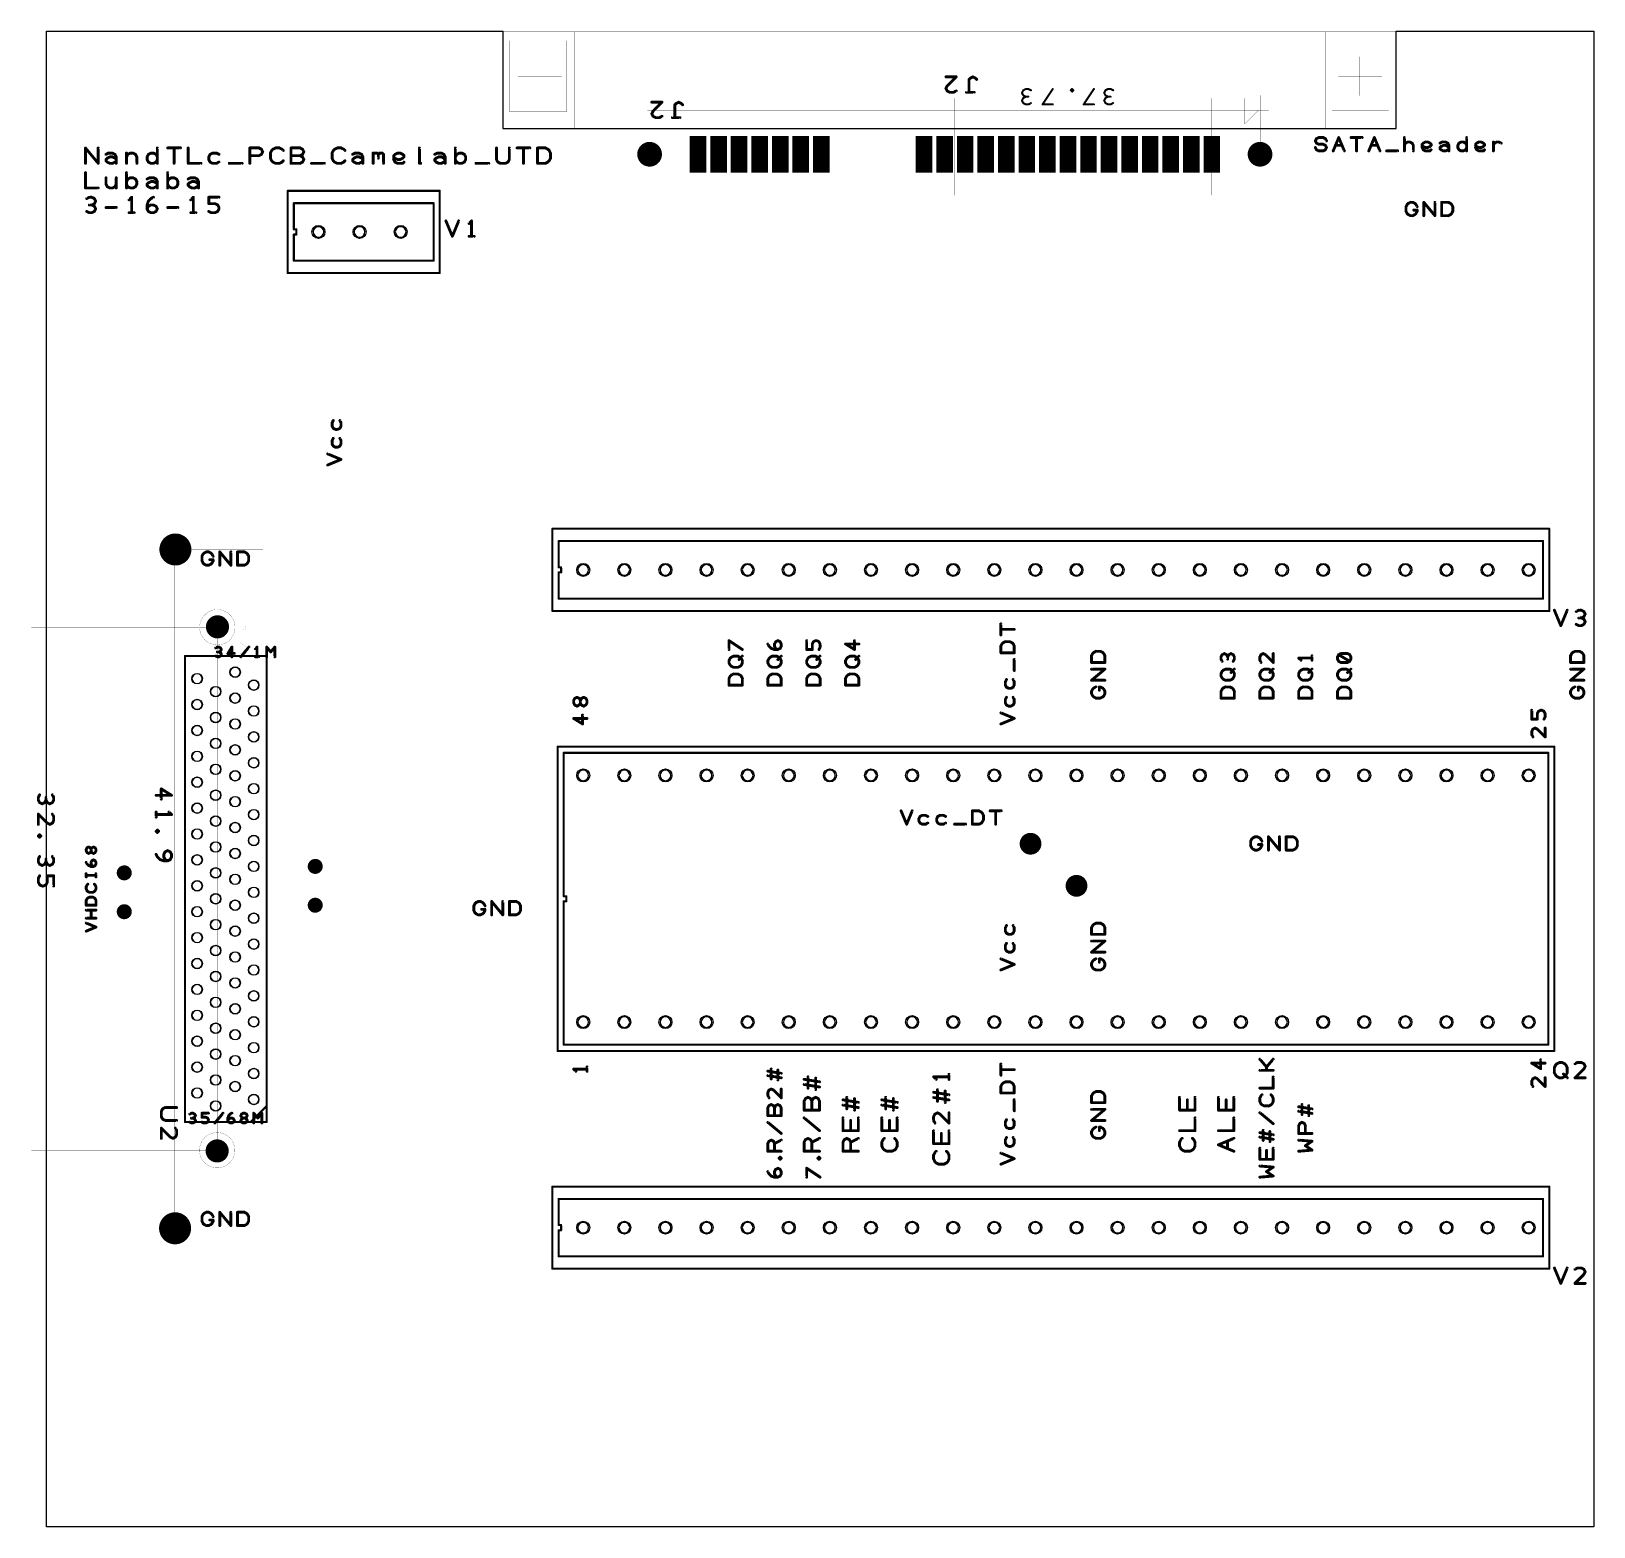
# Model space of a CAD drawing. Extents: x 1.5 to 98, y 12 to 104.4.
import ezdxf

# ---------------------------------------------------------------- set-up
doc = ezdxf.new("R2010")
doc.units = 0
doc.layers.get('0').update_dxf_attribs({"linetype": 'CONTINUOUS'})
for name, color, linetype in [('_BOARD', 254, 'CONTINUOUS'), ('_DRILL', 251, 'CONTINUOUS'), ('BOTTOM_SOLDER_MASK', 6, 'CONTINUOUS'), ('DOCUMENTATION1', 3, 'CONTINUOUS'), ('TOP_PASTE_MASK', 4, 'CONTINUOUS'), ('TOP_SILKSCREEN', 1, 'CONTINUOUS'), ('TOP_SOLDER_MASK', 2, 'CONTINUOUS')]:
    doc.layers.add(name, color=color, linetype=linetype)

# ---------------------------------------------------------------- blocks, each defined once
blk = doc.blocks.new('VIA')
at = {"const_width": 0.6096}
blk.add_lwpolyline([(-0.3048, 0, 1), (0.3048, 0, 1)], format="xyb", close=True, dxfattribs=at)
blk = doc.blocks.new('PAD_ROUND_31_HOLE_16')
at = {"const_width": 0.4}
blk.add_lwpolyline([(-0.2, 0, 1), (0.2, 0, 1)], format="xyb", close=True, dxfattribs=at)
blk = doc.blocks.new('STYLE1')
at = {"const_width": 0.6}
blk.add_lwpolyline([(-0.3, 0, 1), (0.3, 0, 1)], format="xyb", close=True, dxfattribs=at)
blk = doc.blocks.new('STYLE11')
at = {"const_width": 0.525}
blk.add_lwpolyline([(-0.2625, 0, 1), (0.2625, 0, 1)], format="xyb", close=True, dxfattribs=at)
blk = doc.blocks.new('PS1')
at = {"const_width": 0.45}
blk.add_lwpolyline([(-0.225, -0.825), (0.225, -0.825), (0.225, 0.825), (-0.225, 0.825)], close=True, dxfattribs=at)
blk = doc.blocks.new('STYLE13')
at = {"const_width": 0.65}
blk.add_lwpolyline([(-0.325, 0, 1), (0.325, 0, 1)], format="xyb", close=True, dxfattribs=at)
blk = doc.blocks.new('STYLE14')
at = {"const_width": 0.925}
blk.add_lwpolyline([(-0.4625, 0, 1), (0.4625, 0, 1)], format="xyb", close=True, dxfattribs=at)
blk = doc.blocks.new('PAD_ROUND_73_HOLE_73')
at = {"const_width": 0.925}
blk.add_lwpolyline([(-0.4625, 0, 1), (0.4625, 0, 1)], format="xyb", close=True, dxfattribs=at)
blk = doc.blocks.new('PAD_ROUND_51_HOLE_51')
at = {"const_width": 0.65}
blk.add_lwpolyline([(-0.325, 0, 1), (0.325, 0, 1)], format="xyb", close=True, dxfattribs=at)
blk = doc.blocks.new('STYLE12')
at = {"const_width": 0.7}
blk.add_lwpolyline([(-0.35, 0, 1), (0.35, 0, 1)], format="xyb", close=True, dxfattribs=at)
blk = doc.blocks.new('PAD_ROUND_55_HOLE_55')
at = {"const_width": 0.7}
blk.add_lwpolyline([(-0.35, 0, 1), (0.35, 0, 1)], format="xyb", close=True, dxfattribs=at)
blk = doc.blocks.new('_HOLE')
blk.add_circle((0, 0), 0.5)

msp = doc.modelspace()

# ---------------------------------------------------------------- linework, layer by layer
at = {"layer": '_BOARD', "color": 3}
msp.add_lwpolyline([(2.4, 12), (2.4, 104.4), (2.4, 104.4), (30.6, 104.4), (30.6, 104.4), (30.6, 98.4), (30.6, 98.4), (85.8, 98.4), (85.8, 98.4), (85.8, 104.4), (85.8, 104.4), (98, 104.4), (98, 104.4), (98, 12), (98, 12), (2.4, 12), (2.4, 12)], close=True, dxfattribs=at)
at = {"layer": 'DOCUMENTATION1', "color": 94}
for points in [[(17.295, 94.5718, 0.0635, 0.0635, 1), (17.295, 94.5082, 0, 0, 0), (17.295, 94.54, 0, 0, 0), (17.295, 94.54, 0.127, 0.127, 0), (26.693, 94.54, 0, 0, 0), (26.693, 94.54, 0.0635, 0.0635, 0), (26.693, 94.5082, 0.0635, 0.0635, 1), (26.693, 94.5718, 0, 0, 0), (26.7248, 94.54, 0.0635, 0.0635, 1), (26.6612, 94.54, 0, 0, 0), (26.693, 94.54, 0, 0, 0), (26.693, 94.54, 0.127, 0.127, 0), (26.693, 89.46, 0, 0, 0), (26.693, 89.46, 0.0635, 0.0635, 0), (26.6612, 89.46, 0.0635, 0.0635, 1), (26.7248, 89.46, 0, 0, 0), (26.693, 89.4282, 0.0635, 0.0635, 1), (26.693, 89.4918, 0, 0, 0), (26.693, 89.46, 0, 0, 0), (26.693, 89.46, 0.127, 0.127, 0), (17.295, 89.46, 0, 0, 0), (17.295, 89.46, 0.0635, 0.0635, 0), (17.295, 89.4918, 0.0635, 0.0635, 1), (17.295, 89.4282, 0, 0, 0), (17.2632, 89.46, 0.0635, 0.0635, 1), (17.3268, 89.46, 0, 0, 0), (17.295, 89.46, 0, 0, 0), (17.295, 89.46, 0.127, 0.127, 0), (17.295, 94.54, 0.127, 0.127, 0), (17.295, 94.54, 0, 0, 0), (17.295, 94.54, 0.0635, 0.0635, 0), (17.3268, 94.54, 0.0635, 0.0635, 1), (17.2632, 94.54, 0, 0, 0)], [(33.655, 73.6918, 0.0635, 0.0635, 1), (33.655, 73.6282, 0, 0, 0), (33.655, 73.66, 0, 0, 0), (33.655, 73.66, 0.127, 0.127, 0), (95.25, 73.66, 0, 0, 0), (95.25, 73.66, 0.0635, 0.0635, 0), (95.25, 73.6282, 0.0635, 0.0635, 1), (95.25, 73.6918, 0, 0, 0), (95.2818, 73.66, 0.0635, 0.0635, 1), (95.2182, 73.66, 0, 0, 0), (95.25, 73.66, 0, 0, 0), (95.25, 73.66, 0.127, 0.127, 0), (95.25, 68.58, 0, 0, 0), (95.25, 68.58, 0.0635, 0.0635, 0), (95.2182, 68.58, 0.0635, 0.0635, 1), (95.2818, 68.58, 0, 0, 0), (95.25, 68.5482, 0.0635, 0.0635, 1), (95.25, 68.6118, 0, 0, 0), (95.25, 68.58, 0, 0, 0), (95.25, 68.58, 0.127, 0.127, 0), (33.655, 68.58, 0, 0, 0), (33.655, 68.58, 0.0635, 0.0635, 0), (33.655, 68.6118, 0.0635, 0.0635, 1), (33.655, 68.5482, 0, 0, 0), (33.6232, 68.58, 0.0635, 0.0635, 1), (33.6868, 68.58, 0, 0, 0), (33.655, 68.58, 0, 0, 0), (33.655, 68.58, 0.127, 0.127, 0), (33.655, 73.66, 0.127, 0.127, 0), (33.655, 73.66, 0, 0, 0), (33.655, 73.66, 0.0635, 0.0635, 0), (33.6868, 73.66, 0.0635, 0.0635, 1), (33.6232, 73.66, 0, 0, 0)], [(16.0318, 37, 0.0635, 0.0635, -1), (15.9682, 37, 0, 0, 0), (16, 37, 0, 0, 0), (16, 37, 0.127, 0.127, 0), (16, 65.8, 0, 0, 0), (16, 65.8, 0.0635, 0.0635, 0), (15.9682, 65.8, 0.0635, 0.0635, -1), (16.0318, 65.8, 0, 0, 0), (16, 65.8318, 0.0635, 0.0635, -1), (16, 65.7682, 0, 0, 0), (16, 65.8, 0, 0, 0), (16, 65.8, 0.127, 0.127, 0), (10.95, 65.8, 0, 0, 0), (10.95, 65.8, 0.0635, 0.0635, 0), (10.95, 65.7682, 0.0635, 0.0635, -1), (10.95, 65.8318, 0, 0, 0), (10.9182, 65.8, 0.0635, 0.0635, -1), (10.9818, 65.8, 0, 0, 0), (10.95, 65.8, 0, 0, 0), (10.95, 65.8, 0.127, 0.127, 0), (10.95, 37, 0, 0, 0), (10.95, 37, 0.0635, 0.0635, 0), (10.9818, 37, 0.0635, 0.0635, -1), (10.9182, 37, 0, 0, 0), (10.95, 36.9682, 0.0635, 0.0635, -1), (10.95, 37.0318, 0, 0, 0), (10.95, 37, 0, 0, 0), (10.95, 37, 0.127, 0.127, 0), (16, 37, 0.127, 0.127, 0), (16, 37, 0, 0, 0), (16, 37, 0.0635, 0.0635, 0), (16, 37.0318, 0.0635, 0.0635, -1), (16, 36.9682, 0, 0, 0)], [(33.9725, 60.2298, 0.0635, 0.0635, 1), (33.9725, 60.1662, 0, 0, 0), (33.9725, 60.198, 0, 0, 0), (33.9725, 60.198, 0.127, 0.127, 0), (95.5675, 60.198, 0, 0, 0), (95.5675, 60.198, 0.0635, 0.0635, 0), (95.5675, 60.1662, 0.0635, 0.0635, 1), (95.5675, 60.2298, 0, 0, 0), (95.5993, 60.198, 0.0635, 0.0635, 1), (95.5357, 60.198, 0, 0, 0), (95.5675, 60.198, 0, 0, 0), (95.5675, 60.198, 0.127, 0.127, 0), (95.5675, 41.402, 0, 0, 0), (95.5675, 41.402, 0.0635, 0.0635, 0), (95.5357, 41.402, 0.0635, 0.0635, 1), (95.5993, 41.402, 0, 0, 0), (95.5675, 41.3702, 0.0635, 0.0635, 1), (95.5675, 41.4338, 0, 0, 0), (95.5675, 41.402, 0, 0, 0), (95.5675, 41.402, 0.127, 0.127, 0), (33.9725, 41.402, 0, 0, 0), (33.9725, 41.402, 0.0635, 0.0635, 0), (33.9725, 41.4338, 0.0635, 0.0635, 1), (33.9725, 41.3702, 0, 0, 0), (33.9407, 41.402, 0.0635, 0.0635, 1), (34.0043, 41.402, 0, 0, 0), (33.9725, 41.402, 0, 0, 0), (33.9725, 41.402, 0.127, 0.127, 0), (33.9725, 60.198, 0.127, 0.127, 0), (33.9725, 60.198, 0, 0, 0), (33.9725, 60.198, 0.0635, 0.0635, 0), (34.0043, 60.198, 0.0635, 0.0635, 1), (33.9407, 60.198, 0, 0, 0)], [(33.655, 33.0518, 0.0635, 0.0635, 1), (33.655, 32.9882, 0, 0, 0), (33.655, 33.02, 0, 0, 0), (33.655, 33.02, 0.127, 0.127, 0), (95.25, 33.02, 0, 0, 0), (95.25, 33.02, 0.0635, 0.0635, 0), (95.25, 32.9882, 0.0635, 0.0635, 1), (95.25, 33.0518, 0, 0, 0), (95.2818, 33.02, 0.0635, 0.0635, 1), (95.2182, 33.02, 0, 0, 0), (95.25, 33.02, 0, 0, 0), (95.25, 33.02, 0.127, 0.127, 0), (95.25, 27.94, 0, 0, 0), (95.25, 27.94, 0.0635, 0.0635, 0), (95.2182, 27.94, 0.0635, 0.0635, 1), (95.2818, 27.94, 0, 0, 0), (95.25, 27.9082, 0.0635, 0.0635, 1), (95.25, 27.9718, 0, 0, 0), (95.25, 27.94, 0, 0, 0), (95.25, 27.94, 0.127, 0.127, 0), (33.655, 27.94, 0, 0, 0), (33.655, 27.94, 0.0635, 0.0635, 0), (33.655, 27.9718, 0.0635, 0.0635, 1), (33.655, 27.9082, 0, 0, 0), (33.6232, 27.94, 0.0635, 0.0635, 1), (33.6868, 27.94, 0, 0, 0), (33.655, 27.94, 0, 0, 0), (33.655, 27.94, 0.127, 0.127, 0), (33.655, 33.02, 0.127, 0.127, 0), (33.655, 33.02, 0, 0, 0), (33.655, 33.02, 0.0635, 0.0635, 0), (33.6868, 33.02, 0.0635, 0.0635, 1), (33.6232, 33.02, 0, 0, 0)]]:
    msp.add_lwpolyline(points, format="xyseb", close=True, dxfattribs=at)
at = {"layer": 'TOP_SILKSCREEN', "color": 135}
for points in [[(35.02, 104.3575, 0.005, 0.005, 1), (35.02, 104.3625, 0, 0, 0), (35.02, 104.36, 0, 0, 0), (35.02, 104.36, 0.01, 0.01, 0), (21.02, 104.36, 0.01, 0.01, 0), (21.02, 104.36, 0, 0, 0), (21.02, 104.36, 0.005, 0.005, 0), (21.02, 104.3625, 0.005, 0.005, 1), (21.02, 104.3575, 0, 0, 0)], [(95.42, 104.3575, 0.005, 0.005, 1), (95.42, 104.3625, 0, 0, 0), (95.42, 104.36, 0, 0, 0), (95.42, 104.36, 0.01, 0.01, 0), (81.42, 104.36, 0.01, 0.01, 0), (81.42, 104.36, 0, 0, 0), (81.42, 104.36, 0.005, 0.005, 0), (81.42, 104.3625, 0.005, 0.005, 1), (81.42, 104.3575, 0, 0, 0)], [(32.8225, 100.42, 0.005, 0.005, 1), (32.8275, 100.42, 0, 0, 0), (32.825, 100.42, 0, 0, 0), (32.825, 100.42, 0.01, 0.01, 0), (32.825, 102.82, 0.01, 0.01, 0), (32.825, 102.82, 0, 0, 0), (32.825, 102.82, 0.005, 0.005, 0), (32.8275, 102.82, 0.005, 0.005, 1), (32.8225, 102.82, 0, 0, 0)], [(83.5225, 100.42, 0.005, 0.005, 1), (83.5275, 100.42, 0, 0, 0), (83.525, 100.42, 0, 0, 0), (83.525, 100.42, 0.01, 0.01, 0), (83.525, 102.82, 0.01, 0.01, 0), (83.525, 102.82, 0, 0, 0), (83.525, 102.82, 0.005, 0.005, 0), (83.5275, 102.82, 0.005, 0.005, 1), (83.5225, 102.82, 0, 0, 0)], [(34.225, 101.6175, 0.005, 0.005, 1), (34.225, 101.6225, 0, 0, 0), (34.225, 101.62, 0, 0, 0), (34.225, 101.62, 0.01, 0.01, 0), (31.525, 101.62, 0.01, 0.01, 0), (31.525, 101.62, 0, 0, 0), (31.525, 101.62, 0.005, 0.005, 0), (31.525, 101.6225, 0.005, 0.005, 1), (31.525, 101.6175, 0, 0, 0)], [(57.97, 101.6264, 0.0889, 0.0889, 1), (57.97, 101.5374, 0, 0, 0), (57.97, 101.5819, 0, 0, 0), (57.97, 101.5819, 0.1778, 0.1778, 0), (58.605, 101.5819, 0.1778, 0.1778, 0), (58.605, 101.5819, 0, 0, 0), (58.605, 101.5819, 0.0889, 0.0889, 0), (58.605, 101.5374, 0.0889, 0.0889, 1), (58.605, 101.6264, 0, 0, 0)], [(58.6365, 101.5504, 0.0889, 0.0889, 1), (58.5735, 101.6134, 0, 0, 0), (58.605, 101.5819, 0, 0, 0), (58.605, 101.5819, 0.1778, 0.1778, 0), (58.0494, 101.0262, 0.1778, 0.1778, 0), (58.0494, 101.0262, 0, 0, 0), (58.0494, 101.0262, 0.0889, 0.0889, 0), (58.0179, 101.0577, 0.0889, 0.0889, 1), (58.0809, 100.9947, 0, 0, 0)], [(59.5096, 101.471, 0.0889, 0.0889, 1), (59.4466, 101.534, 0, 0, 0), (59.4781, 101.5025, 0, 0, 0), (59.4781, 101.5025, 0.1778, 0.1778, 0), (59.3987, 101.4231, 0.1778, 0.1778, 0), (59.3987, 101.4231, 0, 0, 0), (59.3987, 101.4231, 0.0889, 0.0889, 0), (59.3672, 101.4546, 0.0889, 0.0889, 1), (59.4302, 101.3916, 0, 0, 0)], [(59.4432, 101.4231, 0.0889, 0.0889, 1), (59.3542, 101.4231, 0, 0, 0), (59.3987, 101.4231, 0, 0, 0), (59.3987, 101.4231, 0.1778, 0.1778, 0), (59.3987, 100.6294, 0.1778, 0.1778, 0), (59.3987, 100.6294, 0, 0, 0), (59.3987, 100.6294, 0.0889, 0.0889, 0), (59.3542, 100.6294, 0.0889, 0.0889, 1), (59.4432, 100.6294, 0, 0, 0)], [(59.6568, 101.5421, 0.0889, 0.0889, 1), (59.617, 101.6217, 0, 0, 0), (59.6369, 101.5819, 0, 0, 0), (59.6369, 101.5819, 0.1778, 0.1778, 0), (59.4781, 101.5025, 0.1778, 0.1778, 0), (59.4781, 101.5025, 0, 0, 0), (59.4781, 101.5025, 0.0889, 0.0889, 0), (59.4582, 101.5423, 0.0889, 0.0889, 1), (59.498, 101.4627, 0, 0, 0)], [(59.7757, 101.4627, 0.0889, 0.0889, 1), (59.8155, 101.5423, 0, 0, 0), (59.7956, 101.5025, 0, 0, 0), (59.7956, 101.5025, 0.1778, 0.1778, 0), (59.6369, 101.5819, 0.1778, 0.1778, 0), (59.6369, 101.5819, 0, 0, 0), (59.6369, 101.5819, 0.0889, 0.0889, 0), (59.6568, 101.6217, 0.0889, 0.0889, 1), (59.617, 101.5421, 0, 0, 0)], [(59.8435, 101.3916, 0.0889, 0.0889, 1), (59.9065, 101.4546, 0, 0, 0), (59.875, 101.4231, 0, 0, 0), (59.875, 101.4231, 0.1778, 0.1778, 0), (59.7956, 101.5025, 0.1778, 0.1778, 0), (59.7956, 101.5025, 0, 0, 0), (59.7956, 101.5025, 0.0889, 0.0889, 0), (59.8271, 101.534, 0.0889, 0.0889, 1), (59.7641, 101.471, 0, 0, 0)], [(84.925, 101.6175, 0.005, 0.005, 1), (84.925, 101.6225, 0, 0, 0), (84.925, 101.62, 0, 0, 0), (84.925, 101.62, 0.01, 0.01, 0), (82.225, 101.62, 0.01, 0.01, 0), (82.225, 101.62, 0, 0, 0), (82.225, 101.62, 0.005, 0.005, 0), (82.225, 101.6225, 0.005, 0.005, 1), (82.225, 101.6175, 0, 0, 0)], [(58.0892, 101.0063, 0.0889, 0.0889, 1), (58.0096, 101.0461, 0, 0, 0), (58.0494, 101.0262, 0, 0, 0), (58.0494, 101.0262, 0.1778, 0.1778, 0), (57.97, 100.8675, 0.1778, 0.1778, 0), (57.97, 100.8675, 0, 0, 0), (57.97, 100.8675, 0.0889, 0.0889, 0), (57.9302, 100.8874, 0.0889, 0.0889, 1), (58.0098, 100.8476, 0, 0, 0)], [(58.0098, 100.8874, 0.0889, 0.0889, 1), (57.9302, 100.8476, 0, 0, 0), (57.97, 100.8675, 0, 0, 0), (57.97, 100.8675, 0.1778, 0.1778, 0), (58.0494, 100.7087, 0.1778, 0.1778, 0), (58.0494, 100.7087, 0, 0, 0), (58.0494, 100.7087, 0.0889, 0.0889, 0), (58.0096, 100.6888, 0.0889, 0.0889, 1), (58.0892, 100.7286, 0, 0, 0)], [(58.0693, 100.7485, 0.0889, 0.0889, 1), (58.0295, 100.6689, 0, 0, 0), (58.0494, 100.7087, 0, 0, 0), (58.0494, 100.7087, 0.1778, 0.1778, 0), (58.2081, 100.6294, 0.1778, 0.1778, 0), (58.2081, 100.6294, 0, 0, 0), (58.2081, 100.6294, 0.0889, 0.0889, 0), (58.1882, 100.5896, 0.0889, 0.0889, 1), (58.228, 100.6692, 0, 0, 0)], [(58.2081, 100.6739, 0.0889, 0.0889, 1), (58.2081, 100.5849, 0, 0, 0), (58.2081, 100.6294, 0, 0, 0), (58.2081, 100.6294, 0.1778, 0.1778, 0), (58.4462, 100.6294, 0.1778, 0.1778, 0), (58.4462, 100.6294, 0, 0, 0), (58.4462, 100.6294, 0.0889, 0.0889, 0), (58.4462, 100.5849, 0.0889, 0.0889, 1), (58.4462, 100.6739, 0, 0, 0)], [(58.4263, 100.6692, 0.0889, 0.0889, 1), (58.4661, 100.5896, 0, 0, 0), (58.4462, 100.6294, 0, 0, 0), (58.4462, 100.6294, 0.1778, 0.1778, 0), (58.605, 100.7087, 0.1778, 0.1778, 0), (58.605, 100.7087, 0, 0, 0), (58.605, 100.7087, 0.0889, 0.0889, 0), (58.6249, 100.6689, 0.0889, 0.0889, 1), (58.5851, 100.7485, 0, 0, 0)], [(59.3987, 100.5849, 0.0889, 0.0889, 1), (59.3987, 100.6739, 0, 0, 0), (59.3987, 100.6294, 0, 0, 0), (59.3987, 100.6294, 0.1778, 0.1778, 0), (59.24, 100.6294, 0.1778, 0.1778, 0), (59.24, 100.6294, 0, 0, 0), (59.24, 100.6294, 0.0889, 0.0889, 0), (59.24, 100.6739, 0.0889, 0.0889, 1), (59.24, 100.5849, 0, 0, 0)], [(59.3987, 100.6739, 0.0889, 0.0889, 1), (59.3987, 100.5849, 0, 0, 0), (59.3987, 100.6294, 0, 0, 0), (59.3987, 100.6294, 0.1778, 0.1778, 0), (59.7162, 100.6294, 0.1778, 0.1778, 0), (59.7162, 100.6294, 0, 0, 0), (59.7162, 100.6294, 0.0889, 0.0889, 0), (59.7162, 100.5849, 0.0889, 0.0889, 1), (59.7162, 100.6739, 0, 0, 0)], [(62.7778, 100.7383, 0.0635, 0.0635, 1), (62.721, 100.7667, 0, 0, 0), (62.7494, 100.7525, 0, 0, 0), (62.7494, 100.7525, 0.127, 0.127, 0), (62.67, 100.5937, 0.127, 0.127, 0), (62.67, 100.5937, 0, 0, 0), (62.67, 100.5937, 0.0635, 0.0635, 0), (62.6416, 100.6079, 0.0635, 0.0635, 1), (62.6984, 100.5795, 0, 0, 0)], [(62.6984, 100.6079, 0.0635, 0.0635, 1), (62.6416, 100.5795, 0, 0, 0), (62.67, 100.5937, 0, 0, 0), (62.67, 100.5937, 0.127, 0.127, 0), (62.7494, 100.435, 0.127, 0.127, 0), (62.7494, 100.435, 0, 0, 0), (62.7494, 100.435, 0.0635, 0.0635, 0), (62.721, 100.4208, 0.0635, 0.0635, 1), (62.7778, 100.4492, 0, 0, 0)], [(62.9223, 100.8035, 0.0635, 0.0635, 1), (62.8939, 100.8603, 0, 0, 0), (62.9081, 100.8319, 0, 0, 0), (62.9081, 100.8319, 0.127, 0.127, 0), (62.7494, 100.7525, 0.127, 0.127, 0), (62.7494, 100.7525, 0, 0, 0), (62.7494, 100.7525, 0.0635, 0.0635, 0), (62.7352, 100.7809, 0.0635, 0.0635, 1), (62.7636, 100.7241, 0, 0, 0)], [(62.7636, 100.4634, 0.0635, 0.0635, 1), (62.7352, 100.4066, 0, 0, 0), (62.7494, 100.435, 0, 0, 0), (62.7494, 100.435, 0.127, 0.127, 0), (62.9081, 100.3556, 0.127, 0.127, 0), (62.9081, 100.3556, 0, 0, 0), (62.9081, 100.3556, 0.0635, 0.0635, 0), (62.8939, 100.3272, 0.0635, 0.0635, 1), (62.9223, 100.384, 0, 0, 0)], [(62.9223, 100.3272, 0.0635, 0.0635, 1), (62.8939, 100.384, 0, 0, 0), (62.9081, 100.3556, 0, 0, 0), (62.9081, 100.3556, 0.127, 0.127, 0), (62.7494, 100.2762, 0.127, 0.127, 0), (62.7494, 100.2762, 0, 0, 0), (62.7494, 100.2762, 0.0635, 0.0635, 0), (62.7352, 100.3046, 0.0635, 0.0635, 1), (62.7636, 100.2478, 0, 0, 0)], [(63.0669, 100.8001, 0.0635, 0.0635, 1), (63.0669, 100.8637, 0, 0, 0), (63.0669, 100.8319, 0, 0, 0), (63.0669, 100.8319, 0.127, 0.127, 0), (62.9081, 100.8319, 0.127, 0.127, 0), (62.9081, 100.8319, 0, 0, 0), (62.9081, 100.8319, 0.0635, 0.0635, 0), (62.9081, 100.8637, 0.0635, 0.0635, 1), (62.9081, 100.8001, 0, 0, 0)], [(62.9081, 100.3874, 0.0635, 0.0635, 1), (62.9081, 100.3238, 0, 0, 0), (62.9081, 100.3556, 0, 0, 0), (62.9081, 100.3556, 0.127, 0.127, 0), (63.0669, 100.3556, 0.127, 0.127, 0), (63.0669, 100.3556, 0, 0, 0), (63.0669, 100.3556, 0.0635, 0.0635, 0), (63.0669, 100.3238, 0.0635, 0.0635, 1), (63.0669, 100.3874, 0, 0, 0)], [(63.2114, 100.7241, 0.0635, 0.0635, 1), (63.2398, 100.7809, 0, 0, 0), (63.2256, 100.7525, 0, 0, 0), (63.2256, 100.7525, 0.127, 0.127, 0), (63.0669, 100.8319, 0.127, 0.127, 0), (63.0669, 100.8319, 0, 0, 0), (63.0669, 100.8319, 0.0635, 0.0635, 0), (63.0811, 100.8603, 0.0635, 0.0635, 1), (63.0527, 100.8035, 0, 0, 0)], [(64.6015, 100.8143, 0.0635, 0.0635, 1), (64.5485, 100.8495, 0, 0, 0), (64.575, 100.8319, 0, 0, 0), (64.575, 100.8319, 0.127, 0.127, 0), (63.94, 99.8794, 0.127, 0.127, 0), (63.94, 99.8794, 0, 0, 0), (63.94, 99.8794, 0.0635, 0.0635, 0), (63.9135, 99.897, 0.0635, 0.0635, 1), (63.9665, 99.8618, 0, 0, 0)], [(65.7881, 100.8094, 0.0635, 0.0635, 1), (65.7431, 100.8544, 0, 0, 0), (65.7656, 100.8319, 0, 0, 0), (65.7656, 100.8319, 0.127, 0.127, 0), (65.6862, 100.7525, 0.127, 0.127, 0), (65.6862, 100.7525, 0, 0, 0), (65.6862, 100.7525, 0.0635, 0.0635, 0), (65.6637, 100.775, 0.0635, 0.0635, 1), (65.7087, 100.73, 0, 0, 0)], [(65.7087, 100.775, 0.0635, 0.0635, 1), (65.6637, 100.73, 0, 0, 0), (65.6862, 100.7525, 0, 0, 0), (65.6862, 100.7525, 0.127, 0.127, 0), (65.7656, 100.6731, 0.127, 0.127, 0), (65.7656, 100.6731, 0, 0, 0), (65.7656, 100.6731, 0.0635, 0.0635, 0), (65.7431, 100.6506, 0.0635, 0.0635, 1), (65.7881, 100.6956, 0, 0, 0)], [(65.8225, 100.73, 0.0635, 0.0635, 1), (65.8675, 100.775, 0, 0, 0), (65.845, 100.7525, 0, 0, 0), (65.845, 100.7525, 0.127, 0.127, 0), (65.7656, 100.8319, 0.127, 0.127, 0), (65.7656, 100.8319, 0, 0, 0), (65.7656, 100.8319, 0.0635, 0.0635, 0), (65.7881, 100.8544, 0.0635, 0.0635, 1), (65.7431, 100.8094, 0, 0, 0)], [(65.7431, 100.6956, 0.0635, 0.0635, 1), (65.7881, 100.6506, 0, 0, 0), (65.7656, 100.6731, 0, 0, 0), (65.7656, 100.6731, 0.127, 0.127, 0), (65.845, 100.7525, 0.127, 0.127, 0), (65.845, 100.7525, 0, 0, 0), (65.845, 100.7525, 0.0635, 0.0635, 0), (65.8675, 100.73, 0.0635, 0.0635, 1), (65.8225, 100.775, 0, 0, 0)], [(67.1415, 100.8143, 0.0635, 0.0635, 1), (67.0885, 100.8495, 0, 0, 0), (67.115, 100.8319, 0, 0, 0), (67.115, 100.8319, 0.127, 0.127, 0), (66.48, 99.8794, 0.127, 0.127, 0), (66.48, 99.8794, 0, 0, 0), (66.48, 99.8794, 0.0635, 0.0635, 0), (66.4535, 99.897, 0.0635, 0.0635, 1), (66.5065, 99.8618, 0, 0, 0)], [(67.8578, 100.7383, 0.0635, 0.0635, 1), (67.801, 100.7667, 0, 0, 0), (67.8294, 100.7525, 0, 0, 0), (67.8294, 100.7525, 0.127, 0.127, 0), (67.75, 100.5937, 0.127, 0.127, 0), (67.75, 100.5937, 0, 0, 0), (67.75, 100.5937, 0.0635, 0.0635, 0), (67.7216, 100.6079, 0.0635, 0.0635, 1), (67.7784, 100.5795, 0, 0, 0)], [(67.7784, 100.6079, 0.0635, 0.0635, 1), (67.7216, 100.5795, 0, 0, 0), (67.75, 100.5937, 0, 0, 0), (67.75, 100.5937, 0.127, 0.127, 0), (67.8294, 100.435, 0.127, 0.127, 0), (67.8294, 100.435, 0, 0, 0), (67.8294, 100.435, 0.0635, 0.0635, 0), (67.801, 100.4208, 0.0635, 0.0635, 1), (67.8578, 100.4492, 0, 0, 0)], [(68.0023, 100.8035, 0.0635, 0.0635, 1), (67.9739, 100.8603, 0, 0, 0), (67.9881, 100.8319, 0, 0, 0), (67.9881, 100.8319, 0.127, 0.127, 0), (67.8294, 100.7525, 0.127, 0.127, 0), (67.8294, 100.7525, 0, 0, 0), (67.8294, 100.7525, 0.0635, 0.0635, 0), (67.8152, 100.7809, 0.0635, 0.0635, 1), (67.8436, 100.7241, 0, 0, 0)], [(67.8436, 100.4634, 0.0635, 0.0635, 1), (67.8152, 100.4066, 0, 0, 0), (67.8294, 100.435, 0, 0, 0), (67.8294, 100.435, 0.127, 0.127, 0), (67.9881, 100.3556, 0.127, 0.127, 0), (67.9881, 100.3556, 0, 0, 0), (67.9881, 100.3556, 0.0635, 0.0635, 0), (67.9739, 100.3272, 0.0635, 0.0635, 1), (68.0023, 100.384, 0, 0, 0)], [(68.0023, 100.3272, 0.0635, 0.0635, 1), (67.9739, 100.384, 0, 0, 0), (67.9881, 100.3556, 0, 0, 0), (67.9881, 100.3556, 0.127, 0.127, 0), (67.8294, 100.2762, 0.127, 0.127, 0), (67.8294, 100.2762, 0, 0, 0), (67.8294, 100.2762, 0.0635, 0.0635, 0), (67.8152, 100.3046, 0.0635, 0.0635, 1), (67.8436, 100.2478, 0, 0, 0)], [(68.1469, 100.8001, 0.0635, 0.0635, 1), (68.1469, 100.8637, 0, 0, 0), (68.1469, 100.8319, 0, 0, 0), (68.1469, 100.8319, 0.127, 0.127, 0), (67.9881, 100.8319, 0.127, 0.127, 0), (67.9881, 100.8319, 0, 0, 0), (67.9881, 100.8319, 0.0635, 0.0635, 0), (67.9881, 100.8637, 0.0635, 0.0635, 1), (67.9881, 100.8001, 0, 0, 0)], [(67.9881, 100.3874, 0.0635, 0.0635, 1), (67.9881, 100.3238, 0, 0, 0), (67.9881, 100.3556, 0, 0, 0), (67.9881, 100.3556, 0.127, 0.127, 0), (68.1469, 100.3556, 0.127, 0.127, 0), (68.1469, 100.3556, 0, 0, 0), (68.1469, 100.3556, 0.0635, 0.0635, 0), (68.1469, 100.3238, 0.0635, 0.0635, 1), (68.1469, 100.3874, 0, 0, 0)], [(68.2914, 100.7241, 0.0635, 0.0635, 1), (68.3198, 100.7809, 0, 0, 0), (68.3056, 100.7525, 0, 0, 0), (68.3056, 100.7525, 0.127, 0.127, 0), (68.1469, 100.8319, 0.127, 0.127, 0), (68.1469, 100.8319, 0, 0, 0), (68.1469, 100.8319, 0.0635, 0.0635, 0), (68.1611, 100.8603, 0.0635, 0.0635, 1), (68.1327, 100.8035, 0, 0, 0)], [(77.3875, 96.87, 0.005, 0.005, 1), (77.3925, 96.87, 0, 0, 0), (77.39, 96.87, 0, 0, 0), (77.39, 96.87, 0.01, 0.01, 0), (77.39, 100.43, 0.01, 0.01, 0), (77.39, 100.43, 0, 0, 0), (77.39, 100.43, 0.005, 0.005, 0), (77.3925, 100.43, 0.005, 0.005, 1), (77.3875, 100.43, 0, 0, 0)], [(77.9075, 99.5, 0.005, 0.005, 1), (77.9125, 99.5, 0, 0, 0), (77.91, 99.5, 0, 0, 0), (77.91, 99.5, 0.01, 0.01, 0), (77.91, 99.52, 0, 0, 0), (77.91, 99.52, 0.005, 0.005, 0), (77.9125, 99.52, 0.005, 0.005, 1), (77.9075, 99.52, 0, 0, 0), (77.91, 99.5175, 0.005, 0.005, 1), (77.91, 99.5225, 0, 0, 0), (77.91, 99.52, 0, 0, 0), (77.91, 99.52, 0.01, 0.01, 0), (39.52, 99.52, 0.01, 0.01, 0), (39.52, 99.52, 0, 0, 0), (39.52, 99.52, 0.005, 0.005, 0), (39.52, 99.5225, 0.005, 0.005, 1), (39.52, 99.5175, 0, 0, 0)], [(39.795, 100.0614, 0.0889, 0.0889, 1), (39.795, 99.9724, 0, 0, 0), (39.795, 100.0169, 0, 0, 0), (39.795, 100.0169, 0.1778, 0.1778, 0), (40.43, 100.0169, 0.1778, 0.1778, 0), (40.43, 100.0169, 0, 0, 0), (40.43, 100.0169, 0.0889, 0.0889, 0), (40.43, 99.9724, 0.0889, 0.0889, 1), (40.43, 100.0614, 0, 0, 0)], [(39.9142, 99.4413, 0.0889, 0.0889, 1), (39.8346, 99.4811, 0, 0, 0), (39.8744, 99.4612, 0, 0, 0), (39.8744, 99.4612, 0.1778, 0.1778, 0), (39.795, 99.3025, 0.1778, 0.1778, 0), (39.795, 99.3025, 0, 0, 0), (39.795, 99.3025, 0.0889, 0.0889, 0), (39.7552, 99.3224, 0.0889, 0.0889, 1), (39.8348, 99.2826, 0, 0, 0)], [(39.6675, 96.7, 0.005, 0.005, 1), (39.6725, 96.7, 0, 0, 0), (39.67, 96.7, 0, 0, 0), (39.67, 96.7, 0.01, 0.01, 0), (39.67, 100.24, 0.01, 0.01, 0), (39.67, 100.24, 0, 0, 0), (39.67, 100.24, 0.005, 0.005, 0), (39.6725, 100.24, 0.005, 0.005, 1), (39.6675, 100.24, 0, 0, 0)], [(40.4615, 99.9854, 0.0889, 0.0889, 1), (40.3985, 100.0484, 0, 0, 0), (40.43, 100.0169, 0, 0, 0), (40.43, 100.0169, 0.1778, 0.1778, 0), (39.8744, 99.4612, 0.1778, 0.1778, 0), (39.8744, 99.4612, 0, 0, 0), (39.8744, 99.4612, 0.0889, 0.0889, 0), (39.8429, 99.4927, 0.0889, 0.0889, 1), (39.9059, 99.4297, 0, 0, 0)], [(41.3346, 99.906, 0.0889, 0.0889, 1), (41.2716, 99.969, 0, 0, 0), (41.3031, 99.9375, 0, 0, 0), (41.3031, 99.9375, 0.1778, 0.1778, 0), (41.2237, 99.8581, 0.1778, 0.1778, 0), (41.2237, 99.8581, 0, 0, 0), (41.2237, 99.8581, 0.0889, 0.0889, 0), (41.1922, 99.8896, 0.0889, 0.0889, 1), (41.2552, 99.8266, 0, 0, 0)], [(41.2682, 99.8581, 0.0889, 0.0889, 1), (41.1792, 99.8581, 0, 0, 0), (41.2237, 99.8581, 0, 0, 0), (41.2237, 99.8581, 0.1778, 0.1778, 0), (41.2237, 99.0644, 0.1778, 0.1778, 0), (41.2237, 99.0644, 0, 0, 0), (41.2237, 99.0644, 0.0889, 0.0889, 0), (41.1792, 99.0644, 0.0889, 0.0889, 1), (41.2682, 99.0644, 0, 0, 0)], [(41.4818, 99.9771, 0.0889, 0.0889, 1), (41.442, 100.0567, 0, 0, 0), (41.4619, 100.0169, 0, 0, 0), (41.4619, 100.0169, 0.1778, 0.1778, 0), (41.3031, 99.9375, 0.1778, 0.1778, 0), (41.3031, 99.9375, 0, 0, 0), (41.3031, 99.9375, 0.0889, 0.0889, 0), (41.2832, 99.9773, 0.0889, 0.0889, 1), (41.323, 99.8977, 0, 0, 0)], [(41.6007, 99.8977, 0.0889, 0.0889, 1), (41.6405, 99.9773, 0, 0, 0), (41.6206, 99.9375, 0, 0, 0), (41.6206, 99.9375, 0.1778, 0.1778, 0), (41.4619, 100.0169, 0.1778, 0.1778, 0), (41.4619, 100.0169, 0, 0, 0), (41.4619, 100.0169, 0.0889, 0.0889, 0), (41.4818, 100.0567, 0.0889, 0.0889, 1), (41.442, 99.9771, 0, 0, 0)], [(41.6685, 99.8266, 0.0889, 0.0889, 1), (41.7315, 99.8896, 0, 0, 0), (41.7, 99.8581, 0, 0, 0), (41.7, 99.8581, 0.1778, 0.1778, 0), (41.6206, 99.9375, 0.1778, 0.1778, 0), (41.6206, 99.9375, 0, 0, 0), (41.6206, 99.9375, 0.0889, 0.0889, 0), (41.6521, 99.969, 0.0889, 0.0889, 1), (41.5891, 99.906, 0, 0, 0)], [(42.6475, 94.26, 0.005, 0.005, 1), (42.6525, 94.26, 0, 0, 0), (42.65, 94.26, 0, 0, 0), (42.65, 94.26, 0.01, 0.01, 0), (42.65, 100.26, 0.01, 0.01, 0), (42.65, 100.26, 0, 0, 0), (42.65, 100.26, 0.005, 0.005, 0), (42.6525, 100.26, 0.005, 0.005, 1), (42.6475, 100.26, 0, 0, 0)], [(58.5225, 94.26, 0.005, 0.005, 1), (58.5275, 94.26, 0, 0, 0), (58.525, 94.26, 0, 0, 0), (58.525, 94.26, 0.01, 0.01, 0), (58.525, 100.26, 0.01, 0.01, 0), (58.525, 100.26, 0, 0, 0), (58.525, 100.26, 0.005, 0.005, 0), (58.5275, 100.26, 0.005, 0.005, 1), (58.5225, 100.26, 0, 0, 0)], [(62.7778, 100.262, 0.0635, 0.0635, 1), (62.721, 100.2904, 0, 0, 0), (62.7494, 100.2762, 0, 0, 0), (62.7494, 100.2762, 0.127, 0.127, 0), (62.67, 100.1175, 0.127, 0.127, 0), (62.67, 100.1175, 0, 0, 0), (62.67, 100.1175, 0.0635, 0.0635, 0), (62.6416, 100.1317, 0.0635, 0.0635, 1), (62.6984, 100.1033, 0, 0, 0)], [(62.6984, 100.1317, 0.0635, 0.0635, 1), (62.6416, 100.1033, 0, 0, 0), (62.67, 100.1175, 0, 0, 0), (62.67, 100.1175, 0.127, 0.127, 0), (62.7494, 99.9587, 0.127, 0.127, 0), (62.7494, 99.9587, 0, 0, 0), (62.7494, 99.9587, 0.0635, 0.0635, 0), (62.721, 99.9445, 0.0635, 0.0635, 1), (62.7778, 99.9729, 0, 0, 0)], [(62.7636, 99.9871, 0.0635, 0.0635, 1), (62.7352, 99.9303, 0, 0, 0), (62.7494, 99.9587, 0, 0, 0), (62.7494, 99.9587, 0.127, 0.127, 0), (62.9081, 99.8794, 0.127, 0.127, 0), (62.9081, 99.8794, 0, 0, 0), (62.9081, 99.8794, 0.0635, 0.0635, 0), (62.8939, 99.851, 0.0635, 0.0635, 1), (62.9223, 99.9078, 0, 0, 0)], [(62.9081, 99.9112, 0.0635, 0.0635, 1), (62.9081, 99.8476, 0, 0, 0), (62.9081, 99.8794, 0, 0, 0), (62.9081, 99.8794, 0.127, 0.127, 0), (63.0669, 99.8794, 0.127, 0.127, 0), (63.0669, 99.8794, 0, 0, 0), (63.0669, 99.8794, 0.0635, 0.0635, 0), (63.0669, 99.8476, 0.0635, 0.0635, 1), (63.0669, 99.9112, 0, 0, 0)], [(63.0527, 99.9078, 0.0635, 0.0635, 1), (63.0811, 99.851, 0, 0, 0), (63.0669, 99.8794, 0, 0, 0), (63.0669, 99.8794, 0.127, 0.127, 0), (63.2256, 99.9587, 0.127, 0.127, 0), (63.2256, 99.9587, 0, 0, 0), (63.2256, 99.9587, 0.0635, 0.0635, 0), (63.2398, 99.9303, 0.0635, 0.0635, 1), (63.2114, 99.9871, 0, 0, 0)], [(63.94, 99.9112, 0.0635, 0.0635, 1), (63.94, 99.8476, 0, 0, 0), (63.94, 99.8794, 0, 0, 0), (63.94, 99.8794, 0.127, 0.127, 0), (64.575, 99.8794, 0.127, 0.127, 0), (64.575, 99.8794, 0, 0, 0), (64.575, 99.8794, 0.0635, 0.0635, 0), (64.575, 99.8476, 0.0635, 0.0635, 1), (64.575, 99.9112, 0, 0, 0)], [(66.48, 99.9112, 0.0635, 0.0635, 1), (66.48, 99.8476, 0, 0, 0), (66.48, 99.8794, 0, 0, 0), (66.48, 99.8794, 0.127, 0.127, 0), (67.115, 99.8794, 0.127, 0.127, 0), (67.115, 99.8794, 0, 0, 0), (67.115, 99.8794, 0.0635, 0.0635, 0), (67.115, 99.8476, 0.0635, 0.0635, 1), (67.115, 99.9112, 0, 0, 0)], [(67.8578, 100.262, 0.0635, 0.0635, 1), (67.801, 100.2904, 0, 0, 0), (67.8294, 100.2762, 0, 0, 0), (67.8294, 100.2762, 0.127, 0.127, 0), (67.75, 100.1175, 0.127, 0.127, 0), (67.75, 100.1175, 0, 0, 0), (67.75, 100.1175, 0.0635, 0.0635, 0), (67.7216, 100.1317, 0.0635, 0.0635, 1), (67.7784, 100.1033, 0, 0, 0)], [(67.7784, 100.1317, 0.0635, 0.0635, 1), (67.7216, 100.1033, 0, 0, 0), (67.75, 100.1175, 0, 0, 0), (67.75, 100.1175, 0.127, 0.127, 0), (67.8294, 99.9587, 0.127, 0.127, 0), (67.8294, 99.9587, 0, 0, 0), (67.8294, 99.9587, 0.0635, 0.0635, 0), (67.801, 99.9445, 0.0635, 0.0635, 1), (67.8578, 99.9729, 0, 0, 0)], [(67.8436, 99.9871, 0.0635, 0.0635, 1), (67.8152, 99.9303, 0, 0, 0), (67.8294, 99.9587, 0, 0, 0), (67.8294, 99.9587, 0.127, 0.127, 0), (67.9881, 99.8794, 0.127, 0.127, 0), (67.9881, 99.8794, 0, 0, 0), (67.9881, 99.8794, 0.0635, 0.0635, 0), (67.9739, 99.851, 0.0635, 0.0635, 1), (68.0023, 99.9078, 0, 0, 0)], [(67.9881, 99.9112, 0.0635, 0.0635, 1), (67.9881, 99.8476, 0, 0, 0), (67.9881, 99.8794, 0, 0, 0), (67.9881, 99.8794, 0.127, 0.127, 0), (68.1469, 99.8794, 0.127, 0.127, 0), (68.1469, 99.8794, 0, 0, 0), (68.1469, 99.8794, 0.0635, 0.0635, 0), (68.1469, 99.8476, 0.0635, 0.0635, 1), (68.1469, 99.9112, 0, 0, 0)], [(68.1327, 99.9078, 0.0635, 0.0635, 1), (68.1611, 99.851, 0, 0, 0), (68.1469, 99.8794, 0, 0, 0), (68.1469, 99.8794, 0.127, 0.127, 0), (68.3056, 99.9587, 0.127, 0.127, 0), (68.3056, 99.9587, 0, 0, 0), (68.3056, 99.9587, 0.0635, 0.0635, 0), (68.3198, 99.9303, 0.0635, 0.0635, 1), (68.2914, 99.9871, 0, 0, 0)], [(74.3975, 94.26, 0.005, 0.005, 1), (74.4025, 94.26, 0, 0, 0), (74.4, 94.26, 0, 0, 0), (74.4, 94.26, 0.01, 0.01, 0), (74.4, 100.26, 0.01, 0.01, 0), (74.4, 100.26, 0, 0, 0), (74.4, 100.26, 0.005, 0.005, 0), (74.4025, 100.26, 0.005, 0.005, 1), (74.3975, 100.26, 0, 0, 0)], [(39.8348, 99.3224, 0.0889, 0.0889, 1), (39.7552, 99.2826, 0, 0, 0), (39.795, 99.3025, 0, 0, 0), (39.795, 99.3025, 0.1778, 0.1778, 0), (39.8744, 99.1437, 0.1778, 0.1778, 0), (39.8744, 99.1437, 0, 0, 0), (39.8744, 99.1437, 0.0889, 0.0889, 0), (39.8346, 99.1238, 0.0889, 0.0889, 1), (39.9142, 99.1636, 0, 0, 0)], [(39.8943, 99.1835, 0.0889, 0.0889, 1), (39.8545, 99.1039, 0, 0, 0), (39.8744, 99.1437, 0, 0, 0), (39.8744, 99.1437, 0.1778, 0.1778, 0), (40.0331, 99.0644, 0.1778, 0.1778, 0), (40.0331, 99.0644, 0, 0, 0), (40.0331, 99.0644, 0.0889, 0.0889, 0), (40.0132, 99.0246, 0.0889, 0.0889, 1), (40.053, 99.1042, 0, 0, 0)], [(40.0331, 99.1089, 0.0889, 0.0889, 1), (40.0331, 99.0199, 0, 0, 0), (40.0331, 99.0644, 0, 0, 0), (40.0331, 99.0644, 0.1778, 0.1778, 0), (40.2712, 99.0644, 0.1778, 0.1778, 0), (40.2712, 99.0644, 0, 0, 0), (40.2712, 99.0644, 0.0889, 0.0889, 0), (40.2712, 99.0199, 0.0889, 0.0889, 1), (40.2712, 99.1089, 0, 0, 0)], [(40.2513, 99.1042, 0.0889, 0.0889, 1), (40.2911, 99.0246, 0, 0, 0), (40.2712, 99.0644, 0, 0, 0), (40.2712, 99.0644, 0.1778, 0.1778, 0), (40.43, 99.1437, 0.1778, 0.1778, 0), (40.43, 99.1437, 0, 0, 0), (40.43, 99.1437, 0.0889, 0.0889, 0), (40.4499, 99.1039, 0.0889, 0.0889, 1), (40.4101, 99.1835, 0, 0, 0)], [(41.2237, 99.0199, 0.0889, 0.0889, 1), (41.2237, 99.1089, 0, 0, 0), (41.2237, 99.0644, 0, 0, 0), (41.2237, 99.0644, 0.1778, 0.1778, 0), (41.065, 99.0644, 0.1778, 0.1778, 0), (41.065, 99.0644, 0, 0, 0), (41.065, 99.0644, 0.0889, 0.0889, 0), (41.065, 99.1089, 0.0889, 0.0889, 1), (41.065, 99.0199, 0, 0, 0)], [(41.2237, 99.1089, 0.0889, 0.0889, 1), (41.2237, 99.0199, 0, 0, 0), (41.2237, 99.0644, 0, 0, 0), (41.2237, 99.0644, 0.1778, 0.1778, 0), (41.5412, 99.0644, 0.1778, 0.1778, 0), (41.5412, 99.0644, 0, 0, 0), (41.5412, 99.0644, 0.0889, 0.0889, 0), (41.5412, 99.0199, 0.0889, 0.0889, 1), (41.5412, 99.1089, 0, 0, 0)], [(80.7602, 97.6449, 0.0889, 0.0889, 1), (80.8398, 97.6051, 0, 0, 0), (80.8, 97.625, 0, 0, 0), (80.8, 97.625, 0.1778, 0.1778, 0), (80.8688, 97.7625, 0.1778, 0.1778, 0), (80.8688, 97.7625, 0, 0, 0), (80.8688, 97.7625, 0.0889, 0.0889, 0), (80.9086, 97.7426, 0.0889, 0.0889, 1), (80.829, 97.7824, 0, 0, 0)], [(80.829, 97.4676, 0.0889, 0.0889, 1), (80.9086, 97.5074, 0, 0, 0), (80.8688, 97.4875, 0, 0, 0), (80.8688, 97.4875, 0.1778, 0.1778, 0), (80.8, 97.625, 0.1778, 0.1778, 0), (80.8, 97.625, 0, 0, 0), (80.8, 97.625, 0.0889, 0.0889, 0), (80.8398, 97.6449, 0.0889, 0.0889, 1), (80.7602, 97.6051, 0, 0, 0)], [(80.8489, 97.8023, 0.0889, 0.0889, 1), (80.8887, 97.7227, 0, 0, 0), (80.8688, 97.7625, 0, 0, 0), (80.8688, 97.7625, 0.1778, 0.1778, 0), (81.0063, 97.8313, 0.1778, 0.1778, 0), (81.0063, 97.8313, 0, 0, 0), (81.0063, 97.8313, 0.0889, 0.0889, 0), (81.0262, 97.7915, 0.0889, 0.0889, 1), (80.9864, 97.8711, 0, 0, 0)], [(80.9864, 97.379, 0.0889, 0.0889, 1), (81.0262, 97.4586, 0, 0, 0), (81.0063, 97.4188, 0, 0, 0), (81.0063, 97.4188, 0.1778, 0.1778, 0), (80.8688, 97.4875, 0.1778, 0.1778, 0), (80.8688, 97.4875, 0, 0, 0), (80.8688, 97.4875, 0.0889, 0.0889, 0), (80.8887, 97.5273, 0.0889, 0.0889, 1), (80.8489, 97.4477, 0, 0, 0)], [(81.0063, 97.8758, 0.0889, 0.0889, 1), (81.0063, 97.7868, 0, 0, 0), (81.0063, 97.8313, 0, 0, 0), (81.0063, 97.8313, 0.1778, 0.1778, 0), (81.2813, 97.8313, 0.1778, 0.1778, 0), (81.2813, 97.8313, 0, 0, 0), (81.2813, 97.8313, 0.0889, 0.0889, 0), (81.2813, 97.7868, 0.0889, 0.0889, 1), (81.2813, 97.8758, 0, 0, 0)], [(81.2813, 97.3743, 0.0889, 0.0889, 1), (81.2813, 97.4633, 0, 0, 0), (81.2813, 97.4188, 0, 0, 0), (81.2813, 97.4188, 0.1778, 0.1778, 0), (81.0063, 97.4188, 0.1778, 0.1778, 0), (81.0063, 97.4188, 0, 0, 0), (81.0063, 97.4188, 0.0889, 0.0889, 0), (81.0063, 97.4633, 0.0889, 0.0889, 1), (81.0063, 97.3743, 0, 0, 0)], [(81.3012, 97.8711, 0.0889, 0.0889, 1), (81.2614, 97.7915, 0, 0, 0), (81.2813, 97.8313, 0, 0, 0), (81.2813, 97.8313, 0.1778, 0.1778, 0), (81.4188, 97.7625, 0.1778, 0.1778, 0), (81.4188, 97.7625, 0, 0, 0), (81.4188, 97.7625, 0.0889, 0.0889, 0), (81.3989, 97.7227, 0.0889, 0.0889, 1), (81.4387, 97.8023, 0, 0, 0)], [(81.3989, 97.3102, 0.0889, 0.0889, 1), (81.4387, 97.3898, 0, 0, 0), (81.4188, 97.35, 0, 0, 0), (81.4188, 97.35, 0.1778, 0.1778, 0), (81.2813, 97.4188, 0.1778, 0.1778, 0), (81.2813, 97.4188, 0, 0, 0), (81.2813, 97.4188, 0.0889, 0.0889, 0), (81.3012, 97.4586, 0.0889, 0.0889, 1), (81.2614, 97.379, 0, 0, 0)], [(81.4586, 97.7824, 0.0889, 0.0889, 1), (81.379, 97.7426, 0, 0, 0), (81.4188, 97.7625, 0, 0, 0), (81.4188, 97.7625, 0.1778, 0.1778, 0), (81.4875, 97.625, 0.1778, 0.1778, 0), (81.4875, 97.625, 0, 0, 0), (81.4875, 97.625, 0.0889, 0.0889, 0), (81.4477, 97.6051, 0.0889, 0.0889, 1), (81.5273, 97.6449, 0, 0, 0)], [(81.8589, 97.0234, 0.0889, 0.0889, 1), (81.9411, 96.9892, 0, 0, 0), (81.9, 97.0063, 0, 0, 0), (81.9, 97.0063, 0.1778, 0.1778, 0), (82.2438, 97.8313, 0.1778, 0.1778, 0), (82.2438, 97.8313, 0, 0, 0), (82.2438, 97.8313, 0.0889, 0.0889, 0), (82.2849, 97.8142, 0.0889, 0.0889, 1), (82.2027, 97.8484, 0, 0, 0)], [(82.2849, 97.8484, 0.0889, 0.0889, 1), (82.2027, 97.8142, 0, 0, 0), (82.2438, 97.8313, 0, 0, 0), (82.2438, 97.8313, 0.1778, 0.1778, 0), (82.5875, 97.0063, 0.1778, 0.1778, 0), (82.5875, 97.0063, 0, 0, 0), (82.5875, 97.0063, 0.0889, 0.0889, 0), (82.5464, 96.9892, 0.0889, 0.0889, 1), (82.6286, 97.0234, 0, 0, 0)], [(83, 97.8758, 0.0889, 0.0889, 1), (83, 97.7868, 0, 0, 0), (83, 97.8313, 0, 0, 0), (83, 97.8313, 0.1778, 0.1778, 0), (83.6875, 97.8313, 0.1778, 0.1778, 0), (83.6875, 97.8313, 0, 0, 0), (83.6875, 97.8313, 0.0889, 0.0889, 0), (83.6875, 97.7868, 0.0889, 0.0889, 1), (83.6875, 97.8758, 0, 0, 0)], [(83.2993, 97.0063, 0.0889, 0.0889, 1), (83.3883, 97.0063, 0, 0, 0), (83.3438, 97.0063, 0, 0, 0), (83.3438, 97.0063, 0.1778, 0.1778, 0), (83.3438, 97.8313, 0.1778, 0.1778, 0), (83.3438, 97.8313, 0, 0, 0), (83.3438, 97.8313, 0.0889, 0.0889, 0), (83.3883, 97.8313, 0.0889, 0.0889, 1), (83.2993, 97.8313, 0, 0, 0)], [(84.0589, 97.0234, 0.0889, 0.0889, 1), (84.1411, 96.9892, 0, 0, 0), (84.1, 97.0063, 0, 0, 0), (84.1, 97.0063, 0.1778, 0.1778, 0), (84.4438, 97.8313, 0.1778, 0.1778, 0), (84.4438, 97.8313, 0, 0, 0), (84.4438, 97.8313, 0.0889, 0.0889, 0), (84.4849, 97.8142, 0.0889, 0.0889, 1), (84.4027, 97.8484, 0, 0, 0)], [(84.4849, 97.8484, 0.0889, 0.0889, 1), (84.4027, 97.8142, 0, 0, 0), (84.4438, 97.8313, 0, 0, 0), (84.4438, 97.8313, 0.1778, 0.1778, 0), (84.7875, 97.0063, 0.1778, 0.1778, 0), (84.7875, 97.0063, 0, 0, 0), (84.7875, 97.0063, 0.0889, 0.0889, 0), (84.7464, 96.9892, 0.0889, 0.0889, 1), (84.8286, 97.0234, 0, 0, 0)], [(86.2555, 97.0063, 0.0889, 0.0889, 1), (86.3445, 97.0063, 0, 0, 0), (86.3, 97.0063, 0, 0, 0), (86.3, 97.0063, 0.1778, 0.1778, 0), (86.3, 97.8313, 0.1778, 0.1778, 0), (86.3, 97.8313, 0, 0, 0), (86.3, 97.8313, 0.0889, 0.0889, 0), (86.3445, 97.8313, 0.0889, 0.0889, 1), (86.2555, 97.8313, 0, 0, 0)], [(86.2602, 97.3699, 0.0889, 0.0889, 1), (86.3398, 97.3301, 0, 0, 0), (86.3, 97.35, 0, 0, 0), (86.3, 97.35, 0.1778, 0.1778, 0), (86.3688, 97.4875, 0.1778, 0.1778, 0), (86.3688, 97.4875, 0, 0, 0), (86.3688, 97.4875, 0.0889, 0.0889, 0), (86.4086, 97.4676, 0.0889, 0.0889, 1), (86.329, 97.5074, 0, 0, 0)], [(86.3489, 97.5273, 0.0889, 0.0889, 1), (86.3887, 97.4477, 0, 0, 0), (86.3688, 97.4875, 0, 0, 0), (86.3688, 97.4875, 0.1778, 0.1778, 0), (86.5063, 97.5563, 0.1778, 0.1778, 0), (86.5063, 97.5563, 0, 0, 0), (86.5063, 97.5563, 0.0889, 0.0889, 0), (86.5262, 97.5165, 0.0889, 0.0889, 1), (86.4864, 97.5961, 0, 0, 0)], [(86.5063, 97.6008, 0.0889, 0.0889, 1), (86.5063, 97.5118, 0, 0, 0), (86.5063, 97.5563, 0, 0, 0), (86.5063, 97.5563, 0.1778, 0.1778, 0), (86.6438, 97.5563, 0.1778, 0.1778, 0), (86.6438, 97.5563, 0, 0, 0), (86.6438, 97.5563, 0.0889, 0.0889, 0), (86.6438, 97.5118, 0.0889, 0.0889, 1), (86.6438, 97.6008, 0, 0, 0)], [(86.6637, 97.5961, 0.0889, 0.0889, 1), (86.6239, 97.5165, 0, 0, 0), (86.6438, 97.5563, 0, 0, 0), (86.6438, 97.5563, 0.1778, 0.1778, 0), (86.7813, 97.4875, 0.1778, 0.1778, 0), (86.7813, 97.4875, 0, 0, 0), (86.7813, 97.4875, 0.0889, 0.0889, 0), (86.7614, 97.4477, 0.0889, 0.0889, 1), (86.8012, 97.5273, 0, 0, 0)], [(86.8211, 97.5074, 0.0889, 0.0889, 1), (86.7415, 97.4676, 0, 0, 0), (86.7813, 97.4875, 0, 0, 0), (86.7813, 97.4875, 0.1778, 0.1778, 0), (86.85, 97.35, 0.1778, 0.1778, 0), (86.85, 97.35, 0, 0, 0), (86.85, 97.35, 0.0889, 0.0889, 0), (86.8102, 97.3301, 0.0889, 0.0889, 1), (86.8898, 97.3699, 0, 0, 0)], [(87.3685, 97.4503, 0.0889, 0.0889, 1), (87.4315, 97.3873, 0, 0, 0), (87.4, 97.4188, 0, 0, 0), (87.4, 97.4188, 0.1778, 0.1778, 0), (87.4688, 97.4875, 0.1778, 0.1778, 0), (87.4688, 97.4875, 0, 0, 0), (87.4688, 97.4875, 0.0889, 0.0889, 0), (87.5003, 97.456, 0.0889, 0.0889, 1), (87.4373, 97.519, 0, 0, 0)], [(87.3555, 97.2125, 0.0889, 0.0889, 1), (87.4445, 97.2125, 0, 0, 0), (87.4, 97.2125, 0, 0, 0), (87.4, 97.2125, 0.1778, 0.1778, 0), (87.4, 97.4188, 0.1778, 0.1778, 0), (87.4, 97.4188, 0, 0, 0), (87.4, 97.4188, 0.0889, 0.0889, 0), (87.4445, 97.4188, 0.0889, 0.0889, 1), (87.3555, 97.4188, 0, 0, 0)], [(87.4489, 97.5273, 0.0889, 0.0889, 1), (87.4887, 97.4477, 0, 0, 0), (87.4688, 97.4875, 0, 0, 0), (87.4688, 97.4875, 0.1778, 0.1778, 0), (87.6063, 97.5563, 0.1778, 0.1778, 0), (87.6063, 97.5563, 0, 0, 0), (87.6063, 97.5563, 0.0889, 0.0889, 0), (87.6262, 97.5165, 0.0889, 0.0889, 1), (87.5864, 97.5961, 0, 0, 0)], [(87.6063, 97.6008, 0.0889, 0.0889, 1), (87.6063, 97.5118, 0, 0, 0), (87.6063, 97.5563, 0, 0, 0), (87.6063, 97.5563, 0.1778, 0.1778, 0), (87.7438, 97.5563, 0.1778, 0.1778, 0), (87.7438, 97.5563, 0, 0, 0), (87.7438, 97.5563, 0.0889, 0.0889, 0), (87.7438, 97.5118, 0.0889, 0.0889, 1), (87.7438, 97.6008, 0, 0, 0)], [(87.7637, 97.5961, 0.0889, 0.0889, 1), (87.7239, 97.5165, 0, 0, 0), (87.7438, 97.5563, 0, 0, 0), (87.7438, 97.5563, 0.1778, 0.1778, 0), (87.8813, 97.4875, 0.1778, 0.1778, 0), (87.8813, 97.4875, 0, 0, 0), (87.8813, 97.4875, 0.0889, 0.0889, 0), (87.8614, 97.4477, 0.0889, 0.0889, 1), (87.9012, 97.5273, 0, 0, 0)], [(87.9128, 97.519, 0.0889, 0.0889, 1), (87.8498, 97.456, 0, 0, 0), (87.8813, 97.4875, 0, 0, 0), (87.8813, 97.4875, 0.1778, 0.1778, 0), (87.95, 97.4188, 0.1778, 0.1778, 0), (87.95, 97.4188, 0, 0, 0), (87.95, 97.4188, 0.0889, 0.0889, 0), (87.9185, 97.3873, 0.0889, 0.0889, 1), (87.9815, 97.4503, 0, 0, 0)], [(87.9945, 97.4188, 0.0889, 0.0889, 1), (87.9055, 97.4188, 0, 0, 0), (87.95, 97.4188, 0, 0, 0), (87.95, 97.4188, 0.1778, 0.1778, 0), (87.95, 97.35, 0.1778, 0.1778, 0), (87.95, 97.35, 0, 0, 0), (87.95, 97.35, 0.0889, 0.0889, 0), (87.9055, 97.35, 0.0889, 0.0889, 1), (87.9945, 97.35, 0, 0, 0)], [(88.4801, 97.5273, 0.0889, 0.0889, 1), (88.5199, 97.4477, 0, 0, 0), (88.5, 97.4875, 0, 0, 0), (88.5, 97.4875, 0.1778, 0.1778, 0), (88.6375, 97.5563, 0.1778, 0.1778, 0), (88.6375, 97.5563, 0, 0, 0), (88.6375, 97.5563, 0.0889, 0.0889, 0), (88.6574, 97.5165, 0.0889, 0.0889, 1), (88.6176, 97.5961, 0, 0, 0)], [(88.6375, 97.6008, 0.0889, 0.0889, 1), (88.6375, 97.5118, 0, 0, 0), (88.6375, 97.5563, 0, 0, 0), (88.6375, 97.5563, 0.1778, 0.1778, 0), (88.8438, 97.5563, 0.1778, 0.1778, 0), (88.8438, 97.5563, 0, 0, 0), (88.8438, 97.5563, 0.0889, 0.0889, 0), (88.8438, 97.5118, 0.0889, 0.0889, 1), (88.8438, 97.6008, 0, 0, 0)], [(88.8637, 97.5961, 0.0889, 0.0889, 1), (88.8239, 97.5165, 0, 0, 0), (88.8438, 97.5563, 0, 0, 0), (88.8438, 97.5563, 0.1778, 0.1778, 0), (88.9813, 97.4875, 0.1778, 0.1778, 0), (88.9813, 97.4875, 0, 0, 0), (88.9813, 97.4875, 0.0889, 0.0889, 0), (88.9614, 97.4477, 0.0889, 0.0889, 1), (89.0012, 97.5273, 0, 0, 0)], [(89.0211, 97.5074, 0.0889, 0.0889, 1), (88.9415, 97.4676, 0, 0, 0), (88.9813, 97.4875, 0, 0, 0), (88.9813, 97.4875, 0.1778, 0.1778, 0), (89.05, 97.35, 0.1778, 0.1778, 0), (89.05, 97.35, 0, 0, 0), (89.05, 97.35, 0.0889, 0.0889, 0), (89.0102, 97.3301, 0.0889, 0.0889, 1), (89.0898, 97.3699, 0, 0, 0)], [(89.7086, 97.4676, 0.0889, 0.0889, 1), (89.629, 97.5074, 0, 0, 0), (89.6688, 97.4875, 0, 0, 0), (89.6688, 97.4875, 0.1778, 0.1778, 0), (89.6, 97.35, 0.1778, 0.1778, 0), (89.6, 97.35, 0, 0, 0), (89.6, 97.35, 0.0889, 0.0889, 0), (89.5602, 97.3699, 0.0889, 0.0889, 1), (89.6398, 97.3301, 0, 0, 0)], [(89.8262, 97.5165, 0.0889, 0.0889, 1), (89.7864, 97.5961, 0, 0, 0), (89.8063, 97.5563, 0, 0, 0), (89.8063, 97.5563, 0.1778, 0.1778, 0), (89.6688, 97.4875, 0.1778, 0.1778, 0), (89.6688, 97.4875, 0, 0, 0), (89.6688, 97.4875, 0.0889, 0.0889, 0), (89.6489, 97.5273, 0.0889, 0.0889, 1), (89.6887, 97.4477, 0, 0, 0)], [(89.9438, 97.5118, 0.0889, 0.0889, 1), (89.9438, 97.6008, 0, 0, 0), (89.9438, 97.5563, 0, 0, 0), (89.9438, 97.5563, 0.1778, 0.1778, 0), (89.8063, 97.5563, 0.1778, 0.1778, 0), (89.8063, 97.5563, 0, 0, 0), (89.8063, 97.5563, 0.0889, 0.0889, 0), (89.8063, 97.6008, 0.0889, 0.0889, 1), (89.8063, 97.5118, 0, 0, 0)], [(90.0614, 97.4477, 0.0889, 0.0889, 1), (90.1012, 97.5273, 0, 0, 0), (90.0813, 97.4875, 0, 0, 0), (90.0813, 97.4875, 0.1778, 0.1778, 0), (89.9438, 97.5563, 0.1778, 0.1778, 0), (89.9438, 97.5563, 0, 0, 0), (89.9438, 97.5563, 0.0889, 0.0889, 0), (89.9637, 97.5961, 0.0889, 0.0889, 1), (89.9239, 97.5165, 0, 0, 0)], [(90.1102, 97.3301, 0.0889, 0.0889, 1), (90.1898, 97.3699, 0, 0, 0), (90.15, 97.35, 0, 0, 0), (90.15, 97.35, 0.1778, 0.1778, 0), (90.0813, 97.4875, 0.1778, 0.1778, 0), (90.0813, 97.4875, 0, 0, 0), (90.0813, 97.4875, 0.0889, 0.0889, 0), (90.1211, 97.5074, 0.0889, 0.0889, 1), (90.0415, 97.4676, 0, 0, 0)], [(90.1055, 97.0063, 0.0889, 0.0889, 1), (90.1945, 97.0063, 0, 0, 0), (90.15, 97.0063, 0, 0, 0), (90.15, 97.0063, 0.1778, 0.1778, 0), (90.15, 97.8313, 0.1778, 0.1778, 0), (90.15, 97.8313, 0, 0, 0), (90.15, 97.8313, 0.0889, 0.0889, 0), (90.1945, 97.8313, 0.0889, 0.0889, 1), (90.1055, 97.8313, 0, 0, 0)], [(90.6685, 97.4503, 0.0889, 0.0889, 1), (90.7315, 97.3873, 0, 0, 0), (90.7, 97.4188, 0, 0, 0), (90.7, 97.4188, 0.1778, 0.1778, 0), (90.7688, 97.4875, 0.1778, 0.1778, 0), (90.7688, 97.4875, 0, 0, 0), (90.7688, 97.4875, 0.0889, 0.0889, 0), (90.8003, 97.456, 0.0889, 0.0889, 1), (90.7373, 97.519, 0, 0, 0)], [(90.6555, 97.2125, 0.0889, 0.0889, 1), (90.7445, 97.2125, 0, 0, 0), (90.7, 97.2125, 0, 0, 0), (90.7, 97.2125, 0.1778, 0.1778, 0), (90.7, 97.4188, 0.1778, 0.1778, 0), (90.7, 97.4188, 0, 0, 0), (90.7, 97.4188, 0.0889, 0.0889, 0), (90.7445, 97.4188, 0.0889, 0.0889, 1), (90.6555, 97.4188, 0, 0, 0)], [(90.7489, 97.5273, 0.0889, 0.0889, 1), (90.7887, 97.4477, 0, 0, 0), (90.7688, 97.4875, 0, 0, 0), (90.7688, 97.4875, 0.1778, 0.1778, 0), (90.9063, 97.5563, 0.1778, 0.1778, 0), (90.9063, 97.5563, 0, 0, 0), (90.9063, 97.5563, 0.0889, 0.0889, 0), (90.9262, 97.5165, 0.0889, 0.0889, 1), (90.8864, 97.5961, 0, 0, 0)], [(90.9063, 97.6008, 0.0889, 0.0889, 1), (90.9063, 97.5118, 0, 0, 0), (90.9063, 97.5563, 0, 0, 0), (90.9063, 97.5563, 0.1778, 0.1778, 0), (91.0438, 97.5563, 0.1778, 0.1778, 0), (91.0438, 97.5563, 0, 0, 0), (91.0438, 97.5563, 0.0889, 0.0889, 0), (91.0438, 97.5118, 0.0889, 0.0889, 1), (91.0438, 97.6008, 0, 0, 0)], [(91.0637, 97.5961, 0.0889, 0.0889, 1), (91.0239, 97.5165, 0, 0, 0), (91.0438, 97.5563, 0, 0, 0), (91.0438, 97.5563, 0.1778, 0.1778, 0), (91.1813, 97.4875, 0.1778, 0.1778, 0), (91.1813, 97.4875, 0, 0, 0), (91.1813, 97.4875, 0.0889, 0.0889, 0), (91.1614, 97.4477, 0.0889, 0.0889, 1), (91.2012, 97.5273, 0, 0, 0)], [(91.2128, 97.519, 0.0889, 0.0889, 1), (91.1498, 97.456, 0, 0, 0), (91.1813, 97.4875, 0, 0, 0), (91.1813, 97.4875, 0.1778, 0.1778, 0), (91.25, 97.4188, 0.1778, 0.1778, 0), (91.25, 97.4188, 0, 0, 0), (91.25, 97.4188, 0.0889, 0.0889, 0), (91.2185, 97.3873, 0.0889, 0.0889, 1), (91.2815, 97.4503, 0, 0, 0)], [(91.2945, 97.4188, 0.0889, 0.0889, 1), (91.2055, 97.4188, 0, 0, 0), (91.25, 97.4188, 0, 0, 0), (91.25, 97.4188, 0.1778, 0.1778, 0), (91.25, 97.35, 0.1778, 0.1778, 0), (91.25, 97.35, 0, 0, 0), (91.25, 97.35, 0.0889, 0.0889, 0), (91.2055, 97.35, 0.0889, 0.0889, 1), (91.2945, 97.35, 0, 0, 0)], [(91.7555, 97.0063, 0.0889, 0.0889, 1), (91.8445, 97.0063, 0, 0, 0), (91.8, 97.0063, 0, 0, 0), (91.8, 97.0063, 0.1778, 0.1778, 0), (91.8, 97.5563, 0.1778, 0.1778, 0), (91.8, 97.5563, 0, 0, 0), (91.8, 97.5563, 0.0889, 0.0889, 0), (91.8445, 97.5563, 0.0889, 0.0889, 1), (91.7555, 97.5563, 0, 0, 0)], [(91.7602, 97.3699, 0.0889, 0.0889, 1), (91.8398, 97.3301, 0, 0, 0), (91.8, 97.35, 0, 0, 0), (91.8, 97.35, 0.1778, 0.1778, 0), (91.8688, 97.4875, 0.1778, 0.1778, 0), (91.8688, 97.4875, 0, 0, 0), (91.8688, 97.4875, 0.0889, 0.0889, 0), (91.9086, 97.4676, 0.0889, 0.0889, 1), (91.829, 97.5074, 0, 0, 0)], [(91.8489, 97.5273, 0.0889, 0.0889, 1), (91.8887, 97.4477, 0, 0, 0), (91.8688, 97.4875, 0, 0, 0), (91.8688, 97.4875, 0.1778, 0.1778, 0), (92.0063, 97.5563, 0.1778, 0.1778, 0), (92.0063, 97.5563, 0, 0, 0), (92.0063, 97.5563, 0.0889, 0.0889, 0), (92.0262, 97.5165, 0.0889, 0.0889, 1), (91.9864, 97.5961, 0, 0, 0)], [(92.0063, 97.6008, 0.0889, 0.0889, 1), (92.0063, 97.5118, 0, 0, 0), (92.0063, 97.5563, 0, 0, 0), (92.0063, 97.5563, 0.1778, 0.1778, 0), (92.1438, 97.5563, 0.1778, 0.1778, 0), (92.1438, 97.5563, 0, 0, 0), (92.1438, 97.5563, 0.0889, 0.0889, 0), (92.1438, 97.5118, 0.0889, 0.0889, 1), (92.1438, 97.6008, 0, 0, 0)], [(92.1637, 97.5961, 0.0889, 0.0889, 1), (92.1239, 97.5165, 0, 0, 0), (92.1438, 97.5563, 0, 0, 0), (92.1438, 97.5563, 0.1778, 0.1778, 0), (92.2813, 97.4875, 0.1778, 0.1778, 0), (92.2813, 97.4875, 0, 0, 0), (92.2813, 97.4875, 0.0889, 0.0889, 0), (92.2614, 97.4477, 0.0889, 0.0889, 1), (92.3012, 97.5273, 0, 0, 0)], [(4.7555, 96.2381, 0.0889, 0.0889, 1), (4.8445, 96.2381, 0, 0, 0), (4.8, 96.2381, 0, 0, 0), (4.8, 96.2381, 0.1778, 0.1778, 0), (4.8, 97.1906, 0.1778, 0.1778, 0), (4.8, 97.1906, 0, 0, 0), (4.8, 97.1906, 0.0889, 0.0889, 0), (4.8445, 97.1906, 0.0889, 0.0889, 1), (4.7555, 97.1906, 0, 0, 0)], [(4.8342, 97.2191, 0.0889, 0.0889, 1), (4.7658, 97.1621, 0, 0, 0), (4.8, 97.1906, 0, 0, 0), (4.8, 97.1906, 0.1778, 0.1778, 0), (5.5938, 96.2381, 0.1778, 0.1778, 0), (5.5938, 96.2381, 0, 0, 0), (5.5938, 96.2381, 0.0889, 0.0889, 0), (5.5596, 96.2096, 0.0889, 0.0889, 1), (5.628, 96.2666, 0, 0, 0)], [(5.5493, 96.2381, 0.0889, 0.0889, 1), (5.6383, 96.2381, 0, 0, 0), (5.5938, 96.2381, 0, 0, 0), (5.5938, 96.2381, 0.1778, 0.1778, 0), (5.5938, 97.1906, 0.1778, 0.1778, 0), (5.5938, 97.1906, 0, 0, 0), (5.5938, 97.1906, 0.0889, 0.0889, 0), (5.6383, 97.1906, 0.0889, 0.0889, 1), (5.5493, 97.1906, 0, 0, 0)], [(6.0501, 96.8336, 0.0889, 0.0889, 1), (6.0899, 96.754, 0, 0, 0), (6.07, 96.7938, 0, 0, 0), (6.07, 96.7938, 0.1778, 0.1778, 0), (6.2288, 96.8731, 0.1778, 0.1778, 0), (6.2288, 96.8731, 0, 0, 0), (6.2288, 96.8731, 0.0889, 0.0889, 0), (6.2487, 96.8333, 0.0889, 0.0889, 1), (6.2089, 96.9129, 0, 0, 0)], [(6.0385, 96.5078, 0.0889, 0.0889, 1), (6.1015, 96.4448, 0, 0, 0), (6.07, 96.4763, 0, 0, 0), (6.07, 96.4763, 0.1778, 0.1778, 0), (6.1494, 96.5556, 0.1778, 0.1778, 0), (6.1494, 96.5556, 0, 0, 0), (6.1494, 96.5556, 0.0889, 0.0889, 0), (6.1809, 96.5241, 0.0889, 0.0889, 1), (6.1179, 96.5871, 0, 0, 0)], [(6.0255, 96.3969, 0.0889, 0.0889, 1), (6.1145, 96.3969, 0, 0, 0), (6.07, 96.3969, 0, 0, 0), (6.07, 96.3969, 0.1778, 0.1778, 0), (6.07, 96.4763, 0.1778, 0.1778, 0), (6.07, 96.4763, 0, 0, 0), (6.07, 96.4763, 0.0889, 0.0889, 0), (6.1145, 96.4763, 0.0889, 0.0889, 1), (6.0255, 96.4763, 0, 0, 0)], [(6.1295, 96.5954, 0.0889, 0.0889, 1), (6.1693, 96.5158, 0, 0, 0), (6.1494, 96.5556, 0, 0, 0), (6.1494, 96.5556, 0.1778, 0.1778, 0), (6.3081, 96.635, 0.1778, 0.1778, 0), (6.3081, 96.635, 0, 0, 0), (6.3081, 96.635, 0.0889, 0.0889, 0), (6.328, 96.5952, 0.0889, 0.0889, 1), (6.2882, 96.6748, 0, 0, 0)], [(6.2288, 96.9176, 0.0889, 0.0889, 1), (6.2288, 96.8286, 0, 0, 0), (6.2288, 96.8731, 0, 0, 0), (6.2288, 96.8731, 0.1778, 0.1778, 0), (6.4669, 96.8731, 0.1778, 0.1778, 0), (6.4669, 96.8731, 0, 0, 0), (6.4669, 96.8731, 0.0889, 0.0889, 0), (6.4669, 96.8286, 0.0889, 0.0889, 1), (6.4669, 96.9176, 0, 0, 0)], [(6.3081, 96.6795, 0.0889, 0.0889, 1), (6.3081, 96.5905, 0, 0, 0), (6.3081, 96.635, 0, 0, 0), (6.3081, 96.635, 0.1778, 0.1778, 0), (6.4669, 96.635, 0.1778, 0.1778, 0), (6.4669, 96.635, 0, 0, 0), (6.4669, 96.635, 0.0889, 0.0889, 0), (6.4669, 96.5905, 0.0889, 0.0889, 1), (6.4669, 96.6795, 0, 0, 0)], [(6.4868, 96.9129, 0.0889, 0.0889, 1), (6.447, 96.8333, 0, 0, 0), (6.4669, 96.8731, 0, 0, 0), (6.4669, 96.8731, 0.1778, 0.1778, 0), (6.6256, 96.7938, 0.1778, 0.1778, 0), (6.6256, 96.7938, 0, 0, 0), (6.6256, 96.7938, 0.0889, 0.0889, 0), (6.6057, 96.754, 0.0889, 0.0889, 1), (6.6455, 96.8336, 0, 0, 0)], [(6.4868, 96.6748, 0.0889, 0.0889, 1), (6.447, 96.5952, 0, 0, 0), (6.4669, 96.635, 0, 0, 0), (6.4669, 96.635, 0.1778, 0.1778, 0), (6.6256, 96.5556, 0.1778, 0.1778, 0), (6.6256, 96.5556, 0, 0, 0), (6.6256, 96.5556, 0.0889, 0.0889, 0), (6.6057, 96.5158, 0.0889, 0.0889, 1), (6.6455, 96.5954, 0, 0, 0)], [(6.6654, 96.8137, 0.0889, 0.0889, 1), (6.5858, 96.7739, 0, 0, 0), (6.6256, 96.7938, 0, 0, 0), (6.6256, 96.7938, 0.1778, 0.1778, 0), (6.705, 96.635, 0.1778, 0.1778, 0), (6.705, 96.635, 0, 0, 0), (6.705, 96.635, 0.0889, 0.0889, 0), (6.6652, 96.6151, 0.0889, 0.0889, 1), (6.7448, 96.6549, 0, 0, 0)], [(6.6571, 96.5871, 0.0889, 0.0889, 1), (6.5941, 96.5241, 0, 0, 0), (6.6256, 96.5556, 0, 0, 0), (6.6256, 96.5556, 0.1778, 0.1778, 0), (6.705, 96.4763, 0.1778, 0.1778, 0), (6.705, 96.4763, 0, 0, 0), (6.705, 96.4763, 0.0889, 0.0889, 0), (6.6735, 96.4448, 0.0889, 0.0889, 1), (6.7365, 96.5078, 0, 0, 0)], [(6.7495, 96.635, 0.0889, 0.0889, 1), (6.6605, 96.635, 0, 0, 0), (6.705, 96.635, 0, 0, 0), (6.705, 96.635, 0.1778, 0.1778, 0), (6.705, 96.3969, 0.1778, 0.1778, 0), (6.705, 96.3969, 0, 0, 0), (6.705, 96.3969, 0.0889, 0.0889, 0), (6.6605, 96.3969, 0.0889, 0.0889, 1), (6.7495, 96.3969, 0, 0, 0)], [(7.2955, 96.2381, 0.0889, 0.0889, 1), (7.3845, 96.2381, 0, 0, 0), (7.34, 96.2381, 0, 0, 0), (7.34, 96.2381, 0.1778, 0.1778, 0), (7.34, 96.8731, 0.1778, 0.1778, 0), (7.34, 96.8731, 0, 0, 0), (7.34, 96.8731, 0.0889, 0.0889, 0), (7.3845, 96.8731, 0.0889, 0.0889, 1), (7.2955, 96.8731, 0, 0, 0)], [(7.3002, 96.6549, 0.0889, 0.0889, 1), (7.3798, 96.6151, 0, 0, 0), (7.34, 96.635, 0, 0, 0), (7.34, 96.635, 0.1778, 0.1778, 0), (7.4194, 96.7938, 0.1778, 0.1778, 0), (7.4194, 96.7938, 0, 0, 0), (7.4194, 96.7938, 0.0889, 0.0889, 0), (7.4592, 96.7739, 0.0889, 0.0889, 1), (7.3796, 96.8137, 0, 0, 0)], [(7.3995, 96.8336, 0.0889, 0.0889, 1), (7.4393, 96.754, 0, 0, 0), (7.4194, 96.7938, 0, 0, 0), (7.4194, 96.7938, 0.1778, 0.1778, 0), (7.5781, 96.8731, 0.1778, 0.1778, 0), (7.5781, 96.8731, 0, 0, 0), (7.5781, 96.8731, 0.0889, 0.0889, 0), (7.598, 96.8333, 0.0889, 0.0889, 1), (7.5582, 96.9129, 0, 0, 0)], [(7.5781, 96.9176, 0.0889, 0.0889, 1), (7.5781, 96.8286, 0, 0, 0), (7.5781, 96.8731, 0, 0, 0), (7.5781, 96.8731, 0.1778, 0.1778, 0), (7.7369, 96.8731, 0.1778, 0.1778, 0), (7.7369, 96.8731, 0, 0, 0), (7.7369, 96.8731, 0.0889, 0.0889, 0), (7.7369, 96.8286, 0.0889, 0.0889, 1), (7.7369, 96.9176, 0, 0, 0)], [(7.7568, 96.9129, 0.0889, 0.0889, 1), (7.717, 96.8333, 0, 0, 0), (7.7369, 96.8731, 0, 0, 0), (7.7369, 96.8731, 0.1778, 0.1778, 0), (7.8956, 96.7938, 0.1778, 0.1778, 0), (7.8956, 96.7938, 0, 0, 0), (7.8956, 96.7938, 0.0889, 0.0889, 0), (7.8757, 96.754, 0.0889, 0.0889, 1), (7.9155, 96.8336, 0, 0, 0)], [(7.9354, 96.8137, 0.0889, 0.0889, 1), (7.8558, 96.7739, 0, 0, 0), (7.8956, 96.7938, 0, 0, 0), (7.8956, 96.7938, 0.1778, 0.1778, 0), (7.975, 96.635, 0.1778, 0.1778, 0), (7.975, 96.635, 0, 0, 0), (7.975, 96.635, 0.0889, 0.0889, 0), (7.9352, 96.6151, 0.0889, 0.0889, 1), (8.0148, 96.6549, 0, 0, 0)], [(8.0195, 96.635, 0.0889, 0.0889, 1), (7.9305, 96.635, 0, 0, 0), (7.975, 96.635, 0, 0, 0), (7.975, 96.635, 0.1778, 0.1778, 0), (7.975, 96.2381, 0.1778, 0.1778, 0), (7.975, 96.2381, 0, 0, 0), (7.975, 96.2381, 0.0889, 0.0889, 0), (7.9305, 96.2381, 0.0889, 0.0889, 1), (8.0195, 96.2381, 0, 0, 0)], [(8.7292, 96.7739, 0.0889, 0.0889, 1), (8.6496, 96.8137, 0, 0, 0), (8.6894, 96.7938, 0, 0, 0), (8.6894, 96.7938, 0.1778, 0.1778, 0), (8.61, 96.635, 0.1778, 0.1778, 0), (8.61, 96.635, 0, 0, 0), (8.61, 96.635, 0.0889, 0.0889, 0), (8.5702, 96.6549, 0.0889, 0.0889, 1), (8.6498, 96.6151, 0, 0, 0)], [(8.6545, 96.635, 0.0889, 0.0889, 1), (8.5655, 96.635, 0, 0, 0), (8.61, 96.635, 0, 0, 0), (8.61, 96.635, 0.1778, 0.1778, 0), (8.61, 96.4763, 0.1778, 0.1778, 0), (8.61, 96.4763, 0, 0, 0), (8.61, 96.4763, 0.0889, 0.0889, 0), (8.5655, 96.4763, 0.0889, 0.0889, 1), (8.6545, 96.4763, 0, 0, 0)], [(8.6498, 96.4962, 0.0889, 0.0889, 1), (8.5702, 96.4564, 0, 0, 0), (8.61, 96.4763, 0, 0, 0), (8.61, 96.4763, 0.1778, 0.1778, 0), (8.6894, 96.3175, 0.1778, 0.1778, 0), (8.6894, 96.3175, 0, 0, 0), (8.6894, 96.3175, 0.0889, 0.0889, 0), (8.6496, 96.2976, 0.0889, 0.0889, 1), (8.7292, 96.3374, 0, 0, 0)], [(8.868, 96.8333, 0.0889, 0.0889, 1), (8.8282, 96.9129, 0, 0, 0), (8.8481, 96.8731, 0, 0, 0), (8.8481, 96.8731, 0.1778, 0.1778, 0), (8.6894, 96.7938, 0.1778, 0.1778, 0), (8.6894, 96.7938, 0, 0, 0), (8.6894, 96.7938, 0.0889, 0.0889, 0), (8.6695, 96.8336, 0.0889, 0.0889, 1), (8.7093, 96.754, 0, 0, 0)], [(9.0069, 96.8286, 0.0889, 0.0889, 1), (9.0069, 96.9176, 0, 0, 0), (9.0069, 96.8731, 0, 0, 0), (9.0069, 96.8731, 0.1778, 0.1778, 0), (8.8481, 96.8731, 0.1778, 0.1778, 0), (8.8481, 96.8731, 0, 0, 0), (8.8481, 96.8731, 0.0889, 0.0889, 0), (8.8481, 96.9176, 0.0889, 0.0889, 1), (8.8481, 96.8286, 0, 0, 0)], [(9.1457, 96.754, 0.0889, 0.0889, 1), (9.1855, 96.8336, 0, 0, 0), (9.1656, 96.7938, 0, 0, 0), (9.1656, 96.7938, 0.1778, 0.1778, 0), (9.0069, 96.8731, 0.1778, 0.1778, 0), (9.0069, 96.8731, 0, 0, 0), (9.0069, 96.8731, 0.0889, 0.0889, 0), (9.0268, 96.9129, 0.0889, 0.0889, 1), (8.987, 96.8333, 0, 0, 0)], [(9.2052, 96.6151, 0.0889, 0.0889, 1), (9.2848, 96.6549, 0, 0, 0), (9.245, 96.635, 0, 0, 0), (9.245, 96.635, 0.1778, 0.1778, 0), (9.1656, 96.7938, 0.1778, 0.1778, 0), (9.1656, 96.7938, 0, 0, 0), (9.1656, 96.7938, 0.0889, 0.0889, 0), (9.2054, 96.8137, 0.0889, 0.0889, 1), (9.1258, 96.7739, 0, 0, 0)], [(9.1258, 96.3374, 0.0889, 0.0889, 1), (9.2054, 96.2976, 0, 0, 0), (9.1656, 96.3175, 0, 0, 0), (9.1656, 96.3175, 0.1778, 0.1778, 0), (9.245, 96.4763, 0.1778, 0.1778, 0), (9.245, 96.4763, 0, 0, 0), (9.245, 96.4763, 0.0889, 0.0889, 0), (9.2848, 96.4564, 0.0889, 0.0889, 1), (9.2052, 96.4962, 0, 0, 0)], [(9.2005, 96.2381, 0.0889, 0.0889, 1), (9.2895, 96.2381, 0, 0, 0), (9.245, 96.2381, 0, 0, 0), (9.245, 96.2381, 0.1778, 0.1778, 0), (9.245, 97.1906, 0.1778, 0.1778, 0), (9.245, 97.1906, 0, 0, 0), (9.245, 97.1906, 0.0889, 0.0889, 0), (9.2895, 97.1906, 0.0889, 0.0889, 1), (9.2005, 97.1906, 0, 0, 0)], [(9.88, 97.2351, 0.0889, 0.0889, 1), (9.88, 97.1461, 0, 0, 0), (9.88, 97.1906, 0, 0, 0), (9.88, 97.1906, 0.1778, 0.1778, 0), (10.6738, 97.1906, 0.1778, 0.1778, 0), (10.6738, 97.1906, 0, 0, 0), (10.6738, 97.1906, 0.0889, 0.0889, 0), (10.6738, 97.1461, 0.0889, 0.0889, 1), (10.6738, 97.2351, 0, 0, 0)], [(10.2324, 96.2381, 0.0889, 0.0889, 1), (10.3214, 96.2381, 0, 0, 0), (10.2769, 96.2381, 0, 0, 0), (10.2769, 96.2381, 0.1778, 0.1778, 0), (10.2769, 97.1906, 0.1778, 0.1778, 0), (10.2769, 97.1906, 0, 0, 0), (10.2769, 97.1906, 0.0889, 0.0889, 0), (10.3214, 97.1906, 0.0889, 0.0889, 1), (10.2324, 97.1906, 0, 0, 0)], [(11.1945, 97.1906, 0.0889, 0.0889, 1), (11.1055, 97.1906, 0, 0, 0), (11.15, 97.1906, 0, 0, 0), (11.15, 97.1906, 0.1778, 0.1778, 0), (11.15, 96.2381, 0.1778, 0.1778, 0), (11.15, 96.2381, 0, 0, 0), (11.15, 96.2381, 0.0889, 0.0889, 0), (11.1055, 96.2381, 0.0889, 0.0889, 1), (11.1945, 96.2381, 0, 0, 0)], [(12.5392, 96.7739, 0.0889, 0.0889, 1), (12.4596, 96.8137, 0, 0, 0), (12.4994, 96.7938, 0, 0, 0), (12.4994, 96.7938, 0.1778, 0.1778, 0), (12.42, 96.635, 0.1778, 0.1778, 0), (12.42, 96.635, 0, 0, 0), (12.42, 96.635, 0.0889, 0.0889, 0), (12.3802, 96.6549, 0.0889, 0.0889, 1), (12.4598, 96.6151, 0, 0, 0)], [(12.4645, 96.635, 0.0889, 0.0889, 1), (12.3755, 96.635, 0, 0, 0), (12.42, 96.635, 0, 0, 0), (12.42, 96.635, 0.1778, 0.1778, 0), (12.42, 96.4763, 0.1778, 0.1778, 0), (12.42, 96.4763, 0, 0, 0), (12.42, 96.4763, 0.0889, 0.0889, 0), (12.3755, 96.4763, 0.0889, 0.0889, 1), (12.4645, 96.4763, 0, 0, 0)], [(12.4598, 96.4962, 0.0889, 0.0889, 1), (12.3802, 96.4564, 0, 0, 0), (12.42, 96.4763, 0, 0, 0), (12.42, 96.4763, 0.1778, 0.1778, 0), (12.4994, 96.3175, 0.1778, 0.1778, 0), (12.4994, 96.3175, 0, 0, 0), (12.4994, 96.3175, 0.0889, 0.0889, 0), (12.4596, 96.2976, 0.0889, 0.0889, 1), (12.5392, 96.3374, 0, 0, 0)], [(12.678, 96.8333, 0.0889, 0.0889, 1), (12.6382, 96.9129, 0, 0, 0), (12.6581, 96.8731, 0, 0, 0), (12.6581, 96.8731, 0.1778, 0.1778, 0), (12.4994, 96.7938, 0.1778, 0.1778, 0), (12.4994, 96.7938, 0, 0, 0), (12.4994, 96.7938, 0.0889, 0.0889, 0), (12.4795, 96.8336, 0.0889, 0.0889, 1), (12.5193, 96.754, 0, 0, 0)], [(12.8963, 96.8286, 0.0889, 0.0889, 1), (12.8963, 96.9176, 0, 0, 0), (12.8963, 96.8731, 0, 0, 0), (12.8963, 96.8731, 0.1778, 0.1778, 0), (12.6581, 96.8731, 0.1778, 0.1778, 0), (12.6581, 96.8731, 0, 0, 0), (12.6581, 96.8731, 0.0889, 0.0889, 0), (12.6581, 96.9176, 0.0889, 0.0889, 1), (12.6581, 96.8286, 0, 0, 0)], [(13.0351, 96.754, 0.0889, 0.0889, 1), (13.0749, 96.8336, 0, 0, 0), (13.055, 96.7938, 0, 0, 0), (13.055, 96.7938, 0.1778, 0.1778, 0), (12.8963, 96.8731, 0.1778, 0.1778, 0), (12.8963, 96.8731, 0, 0, 0), (12.8963, 96.8731, 0.0889, 0.0889, 0), (12.9162, 96.9129, 0.0889, 0.0889, 1), (12.8764, 96.8333, 0, 0, 0)], [(14.9155, 96.2381, 0.0889, 0.0889, 1), (15.0045, 96.2381, 0, 0, 0), (14.96, 96.2381, 0, 0, 0), (14.96, 96.2381, 0.1778, 0.1778, 0), (14.96, 97.1906, 0.1778, 0.1778, 0), (14.96, 97.1906, 0, 0, 0), (14.96, 97.1906, 0.0889, 0.0889, 0), (15.0045, 97.1906, 0.0889, 0.0889, 1), (14.9155, 97.1906, 0, 0, 0)], [(14.96, 97.2351, 0.0889, 0.0889, 1), (14.96, 97.1461, 0, 0, 0), (14.96, 97.1906, 0, 0, 0), (14.96, 97.1906, 0.1778, 0.1778, 0), (15.5156, 97.1906, 0.1778, 0.1778, 0), (15.5156, 97.1906, 0, 0, 0), (15.5156, 97.1906, 0.0889, 0.0889, 0), (15.5156, 97.1461, 0.0889, 0.0889, 1), (15.5156, 97.2351, 0, 0, 0)], [(15.5156, 96.6699, 0.0889, 0.0889, 1), (15.5156, 96.7589, 0, 0, 0), (15.5156, 96.7144, 0, 0, 0), (15.5156, 96.7144, 0.1778, 0.1778, 0), (14.96, 96.7144, 0.1778, 0.1778, 0), (14.96, 96.7144, 0, 0, 0), (14.96, 96.7144, 0.0889, 0.0889, 0), (14.96, 96.7589, 0.0889, 0.0889, 1), (14.96, 96.6699, 0, 0, 0)], [(15.5355, 97.2304, 0.0889, 0.0889, 1), (15.4957, 97.1508, 0, 0, 0), (15.5156, 97.1906, 0, 0, 0), (15.5156, 97.1906, 0.1778, 0.1778, 0), (15.6744, 97.1113, 0.1778, 0.1778, 0), (15.6744, 97.1113, 0, 0, 0), (15.6744, 97.1113, 0.0889, 0.0889, 0), (15.6545, 97.0715, 0.0889, 0.0889, 1), (15.6943, 97.1511, 0, 0, 0)], [(15.6943, 96.754, 0.0889, 0.0889, 1), (15.6545, 96.8336, 0, 0, 0), (15.6744, 96.7938, 0, 0, 0), (15.6744, 96.7938, 0.1778, 0.1778, 0), (15.5156, 96.7144, 0.1778, 0.1778, 0), (15.5156, 96.7144, 0, 0, 0), (15.5156, 96.7144, 0.0889, 0.0889, 0), (15.4957, 96.7542, 0.0889, 0.0889, 1), (15.5355, 96.6746, 0, 0, 0)], [(15.7142, 97.1312, 0.0889, 0.0889, 1), (15.6346, 97.0914, 0, 0, 0), (15.6744, 97.1113, 0, 0, 0), (15.6744, 97.1113, 0.1778, 0.1778, 0), (15.7538, 96.9525, 0.1778, 0.1778, 0), (15.7538, 96.9525, 0, 0, 0), (15.7538, 96.9525, 0.0889, 0.0889, 0), (15.714, 96.9326, 0.0889, 0.0889, 1), (15.7936, 96.9724, 0, 0, 0)], [(15.7936, 96.9326, 0.0889, 0.0889, 1), (15.714, 96.9724, 0, 0, 0), (15.7538, 96.9525, 0, 0, 0), (15.7538, 96.9525, 0.1778, 0.1778, 0), (15.6744, 96.7938, 0.1778, 0.1778, 0), (15.6744, 96.7938, 0, 0, 0), (15.6744, 96.7938, 0.0889, 0.0889, 0), (15.6346, 96.8137, 0.0889, 0.0889, 1), (15.7142, 96.7739, 0, 0, 0)], [(16.1902, 96.893, 0.0889, 0.0889, 1), (16.2698, 96.8532, 0, 0, 0), (16.23, 96.8731, 0, 0, 0), (16.23, 96.8731, 0.1778, 0.1778, 0), (16.3094, 97.0319, 0.1778, 0.1778, 0), (16.3094, 97.0319, 0, 0, 0), (16.3094, 97.0319, 0.0889, 0.0889, 0), (16.3492, 97.012, 0.0889, 0.0889, 1), (16.2696, 97.0518, 0, 0, 0)], [(16.1855, 96.5556, 0.0889, 0.0889, 1), (16.2745, 96.5556, 0, 0, 0), (16.23, 96.5556, 0, 0, 0), (16.23, 96.5556, 0.1778, 0.1778, 0), (16.23, 96.8731, 0.1778, 0.1778, 0), (16.23, 96.8731, 0, 0, 0), (16.23, 96.8731, 0.0889, 0.0889, 0), (16.2745, 96.8731, 0.0889, 0.0889, 1), (16.1855, 96.8731, 0, 0, 0)], [(16.2696, 96.377, 0.0889, 0.0889, 1), (16.3492, 96.4168, 0, 0, 0), (16.3094, 96.3969, 0, 0, 0), (16.3094, 96.3969, 0.1778, 0.1778, 0), (16.23, 96.5556, 0.1778, 0.1778, 0), (16.23, 96.5556, 0, 0, 0), (16.23, 96.5556, 0.0889, 0.0889, 0), (16.2698, 96.5755, 0.0889, 0.0889, 1), (16.1902, 96.5357, 0, 0, 0)], [(16.2779, 97.0634, 0.0889, 0.0889, 1), (16.3409, 97.0004, 0, 0, 0), (16.3094, 97.0319, 0, 0, 0), (16.3094, 97.0319, 0.1778, 0.1778, 0), (16.3888, 97.1113, 0.1778, 0.1778, 0), (16.3888, 97.1113, 0, 0, 0), (16.3888, 97.1113, 0.0889, 0.0889, 0), (16.4203, 97.0798, 0.0889, 0.0889, 1), (16.3573, 97.1428, 0, 0, 0)], [(16.3689, 97.1511, 0.0889, 0.0889, 1), (16.4087, 97.0715, 0, 0, 0), (16.3888, 97.1113, 0, 0, 0), (16.3888, 97.1113, 0.1778, 0.1778, 0), (16.5475, 97.1906, 0.1778, 0.1778, 0), (16.5475, 97.1906, 0, 0, 0), (16.5475, 97.1906, 0.0889, 0.0889, 0), (16.5674, 97.1508, 0.0889, 0.0889, 1), (16.5276, 97.2304, 0, 0, 0)], [(16.5475, 97.2351, 0.0889, 0.0889, 1), (16.5475, 97.1461, 0, 0, 0), (16.5475, 97.1906, 0, 0, 0), (16.5475, 97.1906, 0.1778, 0.1778, 0), (16.7856, 97.1906, 0.1778, 0.1778, 0), (16.7856, 97.1906, 0, 0, 0), (16.7856, 97.1906, 0.0889, 0.0889, 0), (16.7856, 97.1461, 0.0889, 0.0889, 1), (16.7856, 97.2351, 0, 0, 0)], [(16.8055, 97.2304, 0.0889, 0.0889, 1), (16.7657, 97.1508, 0, 0, 0), (16.7856, 97.1906, 0, 0, 0), (16.7856, 97.1906, 0.1778, 0.1778, 0), (16.9444, 97.1113, 0.1778, 0.1778, 0), (16.9444, 97.1113, 0, 0, 0), (16.9444, 97.1113, 0.0889, 0.0889, 0), (16.9245, 97.0715, 0.0889, 0.0889, 1), (16.9643, 97.1511, 0, 0, 0)], [(16.9759, 97.1428, 0.0889, 0.0889, 1), (16.9129, 97.0798, 0, 0, 0), (16.9444, 97.1113, 0, 0, 0), (16.9444, 97.1113, 0.1778, 0.1778, 0), (17.0238, 97.0319, 0.1778, 0.1778, 0), (17.0238, 97.0319, 0, 0, 0), (17.0238, 97.0319, 0.0889, 0.0889, 0), (16.9923, 97.0004, 0.0889, 0.0889, 1), (17.0553, 97.0634, 0, 0, 0)], [(17.4555, 96.2381, 0.0889, 0.0889, 1), (17.5445, 96.2381, 0, 0, 0), (17.5, 96.2381, 0, 0, 0), (17.5, 96.2381, 0.1778, 0.1778, 0), (17.5, 97.1906, 0.1778, 0.1778, 0), (17.5, 97.1906, 0, 0, 0), (17.5, 97.1906, 0.0889, 0.0889, 0), (17.5445, 97.1906, 0.0889, 0.0889, 1), (17.4555, 97.1906, 0, 0, 0)], [(17.5, 97.2351, 0.0889, 0.0889, 1), (17.5, 97.1461, 0, 0, 0), (17.5, 97.1906, 0, 0, 0), (17.5, 97.1906, 0.1778, 0.1778, 0), (18.0556, 97.1906, 0.1778, 0.1778, 0), (18.0556, 97.1906, 0, 0, 0), (18.0556, 97.1906, 0.0889, 0.0889, 0), (18.0556, 97.1461, 0.0889, 0.0889, 1), (18.0556, 97.2351, 0, 0, 0)], [(18.0556, 96.6699, 0.0889, 0.0889, 1), (18.0556, 96.7589, 0, 0, 0), (18.0556, 96.7144, 0, 0, 0), (18.0556, 96.7144, 0.1778, 0.1778, 0), (17.5, 96.7144, 0.1778, 0.1778, 0), (17.5, 96.7144, 0, 0, 0), (17.5, 96.7144, 0.0889, 0.0889, 0), (17.5, 96.7589, 0.0889, 0.0889, 1), (17.5, 96.6699, 0, 0, 0)], [(18.0755, 97.2304, 0.0889, 0.0889, 1), (18.0357, 97.1508, 0, 0, 0), (18.0556, 97.1906, 0, 0, 0), (18.0556, 97.1906, 0.1778, 0.1778, 0), (18.2144, 97.1113, 0.1778, 0.1778, 0), (18.2144, 97.1113, 0, 0, 0), (18.2144, 97.1113, 0.0889, 0.0889, 0), (18.1945, 97.0715, 0.0889, 0.0889, 1), (18.2343, 97.1511, 0, 0, 0)], [(18.2343, 96.754, 0.0889, 0.0889, 1), (18.1945, 96.8336, 0, 0, 0), (18.2144, 96.7938, 0, 0, 0), (18.2144, 96.7938, 0.1778, 0.1778, 0), (18.0556, 96.7144, 0.1778, 0.1778, 0), (18.0556, 96.7144, 0, 0, 0), (18.0556, 96.7144, 0.0889, 0.0889, 0), (18.0357, 96.7542, 0.0889, 0.0889, 1), (18.0755, 96.6746, 0, 0, 0)], [(18.0755, 96.7542, 0.0889, 0.0889, 1), (18.0357, 96.6746, 0, 0, 0), (18.0556, 96.7144, 0, 0, 0), (18.0556, 96.7144, 0.1778, 0.1778, 0), (18.2144, 96.635, 0.1778, 0.1778, 0), (18.2144, 96.635, 0, 0, 0), (18.2144, 96.635, 0.0889, 0.0889, 0), (18.1945, 96.5952, 0.0889, 0.0889, 1), (18.2343, 96.6748, 0, 0, 0)], [(18.2542, 97.1312, 0.0889, 0.0889, 1), (18.1746, 97.0914, 0, 0, 0), (18.2144, 97.1113, 0, 0, 0), (18.2144, 97.1113, 0.1778, 0.1778, 0), (18.2938, 96.9525, 0.1778, 0.1778, 0), (18.2938, 96.9525, 0, 0, 0), (18.2938, 96.9525, 0.0889, 0.0889, 0), (18.254, 96.9326, 0.0889, 0.0889, 1), (18.3336, 96.9724, 0, 0, 0)], [(18.3336, 96.9326, 0.0889, 0.0889, 1), (18.254, 96.9724, 0, 0, 0), (18.2938, 96.9525, 0, 0, 0), (18.2938, 96.9525, 0.1778, 0.1778, 0), (18.2144, 96.7938, 0.1778, 0.1778, 0), (18.2144, 96.7938, 0, 0, 0), (18.2144, 96.7938, 0.0889, 0.0889, 0), (18.1746, 96.8137, 0.0889, 0.0889, 1), (18.2542, 96.7739, 0, 0, 0)], [(18.2542, 96.6549, 0.0889, 0.0889, 1), (18.1746, 96.6151, 0, 0, 0), (18.2144, 96.635, 0, 0, 0), (18.2144, 96.635, 0.1778, 0.1778, 0), (18.2938, 96.4763, 0.1778, 0.1778, 0), (18.2938, 96.4763, 0, 0, 0), (18.2938, 96.4763, 0.0889, 0.0889, 0), (18.254, 96.4564, 0.0889, 0.0889, 1), (18.3336, 96.4962, 0, 0, 0)], [(18.3336, 96.4564, 0.0889, 0.0889, 1), (18.254, 96.4962, 0, 0, 0), (18.2938, 96.4763, 0, 0, 0), (18.2938, 96.4763, 0.1778, 0.1778, 0), (18.2144, 96.3175, 0.1778, 0.1778, 0), (18.2144, 96.3175, 0, 0, 0), (18.2144, 96.3175, 0.0889, 0.0889, 0), (18.1746, 96.3374, 0.0889, 0.0889, 1), (18.2542, 96.2976, 0, 0, 0)], [(20.0002, 96.893, 0.0889, 0.0889, 1), (20.0798, 96.8532, 0, 0, 0), (20.04, 96.8731, 0, 0, 0), (20.04, 96.8731, 0.1778, 0.1778, 0), (20.1194, 97.0319, 0.1778, 0.1778, 0), (20.1194, 97.0319, 0, 0, 0), (20.1194, 97.0319, 0.0889, 0.0889, 0), (20.1592, 97.012, 0.0889, 0.0889, 1), (20.0796, 97.0518, 0, 0, 0)], [(19.9955, 96.5556, 0.0889, 0.0889, 1), (20.0845, 96.5556, 0, 0, 0), (20.04, 96.5556, 0, 0, 0), (20.04, 96.5556, 0.1778, 0.1778, 0), (20.04, 96.8731, 0.1778, 0.1778, 0), (20.04, 96.8731, 0, 0, 0), (20.04, 96.8731, 0.0889, 0.0889, 0), (20.0845, 96.8731, 0.0889, 0.0889, 1), (19.9955, 96.8731, 0, 0, 0)], [(20.0796, 96.377, 0.0889, 0.0889, 1), (20.1592, 96.4168, 0, 0, 0), (20.1194, 96.3969, 0, 0, 0), (20.1194, 96.3969, 0.1778, 0.1778, 0), (20.04, 96.5556, 0.1778, 0.1778, 0), (20.04, 96.5556, 0, 0, 0), (20.04, 96.5556, 0.0889, 0.0889, 0), (20.0798, 96.5755, 0.0889, 0.0889, 1), (20.0002, 96.5357, 0, 0, 0)], [(20.0879, 97.0634, 0.0889, 0.0889, 1), (20.1509, 97.0004, 0, 0, 0), (20.1194, 97.0319, 0, 0, 0), (20.1194, 97.0319, 0.1778, 0.1778, 0), (20.1988, 97.1113, 0.1778, 0.1778, 0), (20.1988, 97.1113, 0, 0, 0), (20.1988, 97.1113, 0.0889, 0.0889, 0), (20.2303, 97.0798, 0.0889, 0.0889, 1), (20.1673, 97.1428, 0, 0, 0)], [(20.1789, 97.1511, 0.0889, 0.0889, 1), (20.2187, 97.0715, 0, 0, 0), (20.1988, 97.1113, 0, 0, 0), (20.1988, 97.1113, 0.1778, 0.1778, 0), (20.3575, 97.1906, 0.1778, 0.1778, 0), (20.3575, 97.1906, 0, 0, 0), (20.3575, 97.1906, 0.0889, 0.0889, 0), (20.3774, 97.1508, 0.0889, 0.0889, 1), (20.3376, 97.2304, 0, 0, 0)], [(20.3575, 97.2351, 0.0889, 0.0889, 1), (20.3575, 97.1461, 0, 0, 0), (20.3575, 97.1906, 0, 0, 0), (20.3575, 97.1906, 0.1778, 0.1778, 0), (20.5956, 97.1906, 0.1778, 0.1778, 0), (20.5956, 97.1906, 0, 0, 0), (20.5956, 97.1906, 0.0889, 0.0889, 0), (20.5956, 97.1461, 0.0889, 0.0889, 1), (20.5956, 97.2351, 0, 0, 0)], [(20.6155, 97.2304, 0.0889, 0.0889, 1), (20.5757, 97.1508, 0, 0, 0), (20.5956, 97.1906, 0, 0, 0), (20.5956, 97.1906, 0.1778, 0.1778, 0), (20.7544, 97.1113, 0.1778, 0.1778, 0), (20.7544, 97.1113, 0, 0, 0), (20.7544, 97.1113, 0.0889, 0.0889, 0), (20.7345, 97.0715, 0.0889, 0.0889, 1), (20.7743, 97.1511, 0, 0, 0)], [(20.7859, 97.1428, 0.0889, 0.0889, 1), (20.7229, 97.0798, 0, 0, 0), (20.7544, 97.1113, 0, 0, 0), (20.7544, 97.1113, 0.1778, 0.1778, 0), (20.8338, 97.0319, 0.1778, 0.1778, 0), (20.8338, 97.0319, 0, 0, 0), (20.8338, 97.0319, 0.0889, 0.0889, 0), (20.8023, 97.0004, 0.0889, 0.0889, 1), (20.8653, 97.0634, 0, 0, 0)], [(21.2901, 96.8336, 0.0889, 0.0889, 1), (21.3299, 96.754, 0, 0, 0), (21.31, 96.7938, 0, 0, 0), (21.31, 96.7938, 0.1778, 0.1778, 0), (21.4688, 96.8731, 0.1778, 0.1778, 0), (21.4688, 96.8731, 0, 0, 0), (21.4688, 96.8731, 0.0889, 0.0889, 0), (21.4887, 96.8333, 0.0889, 0.0889, 1), (21.4489, 96.9129, 0, 0, 0)], [(21.2785, 96.5078, 0.0889, 0.0889, 1), (21.3415, 96.4448, 0, 0, 0), (21.31, 96.4763, 0, 0, 0), (21.31, 96.4763, 0.1778, 0.1778, 0), (21.3894, 96.5556, 0.1778, 0.1778, 0), (21.3894, 96.5556, 0, 0, 0), (21.3894, 96.5556, 0.0889, 0.0889, 0), (21.4209, 96.5241, 0.0889, 0.0889, 1), (21.3579, 96.5871, 0, 0, 0)], [(21.2655, 96.3969, 0.0889, 0.0889, 1), (21.3545, 96.3969, 0, 0, 0), (21.31, 96.3969, 0, 0, 0), (21.31, 96.3969, 0.1778, 0.1778, 0), (21.31, 96.4763, 0.1778, 0.1778, 0), (21.31, 96.4763, 0, 0, 0), (21.31, 96.4763, 0.0889, 0.0889, 0), (21.3545, 96.4763, 0.0889, 0.0889, 1), (21.2655, 96.4763, 0, 0, 0)], [(21.3695, 96.5954, 0.0889, 0.0889, 1), (21.4093, 96.5158, 0, 0, 0), (21.3894, 96.5556, 0, 0, 0), (21.3894, 96.5556, 0.1778, 0.1778, 0), (21.5481, 96.635, 0.1778, 0.1778, 0), (21.5481, 96.635, 0, 0, 0), (21.5481, 96.635, 0.0889, 0.0889, 0), (21.568, 96.5952, 0.0889, 0.0889, 1), (21.5282, 96.6748, 0, 0, 0)], [(21.4688, 96.9176, 0.0889, 0.0889, 1), (21.4688, 96.8286, 0, 0, 0), (21.4688, 96.8731, 0, 0, 0), (21.4688, 96.8731, 0.1778, 0.1778, 0), (21.7069, 96.8731, 0.1778, 0.1778, 0), (21.7069, 96.8731, 0, 0, 0), (21.7069, 96.8731, 0.0889, 0.0889, 0), (21.7069, 96.8286, 0.0889, 0.0889, 1), (21.7069, 96.9176, 0, 0, 0)], [(21.5481, 96.6795, 0.0889, 0.0889, 1), (21.5481, 96.5905, 0, 0, 0), (21.5481, 96.635, 0, 0, 0), (21.5481, 96.635, 0.1778, 0.1778, 0), (21.7069, 96.635, 0.1778, 0.1778, 0), (21.7069, 96.635, 0, 0, 0), (21.7069, 96.635, 0.0889, 0.0889, 0), (21.7069, 96.5905, 0.0889, 0.0889, 1), (21.7069, 96.6795, 0, 0, 0)], [(21.7268, 96.9129, 0.0889, 0.0889, 1), (21.687, 96.8333, 0, 0, 0), (21.7069, 96.8731, 0, 0, 0), (21.7069, 96.8731, 0.1778, 0.1778, 0), (21.8656, 96.7938, 0.1778, 0.1778, 0), (21.8656, 96.7938, 0, 0, 0), (21.8656, 96.7938, 0.0889, 0.0889, 0), (21.8457, 96.754, 0.0889, 0.0889, 1), (21.8855, 96.8336, 0, 0, 0)], [(21.7268, 96.6748, 0.0889, 0.0889, 1), (21.687, 96.5952, 0, 0, 0), (21.7069, 96.635, 0, 0, 0), (21.7069, 96.635, 0.1778, 0.1778, 0), (21.8656, 96.5556, 0.1778, 0.1778, 0), (21.8656, 96.5556, 0, 0, 0), (21.8656, 96.5556, 0.0889, 0.0889, 0), (21.8457, 96.5158, 0.0889, 0.0889, 1), (21.8855, 96.5954, 0, 0, 0)], [(21.9054, 96.8137, 0.0889, 0.0889, 1), (21.8258, 96.7739, 0, 0, 0), (21.8656, 96.7938, 0, 0, 0), (21.8656, 96.7938, 0.1778, 0.1778, 0), (21.945, 96.635, 0.1778, 0.1778, 0), (21.945, 96.635, 0, 0, 0), (21.945, 96.635, 0.0889, 0.0889, 0), (21.9052, 96.6151, 0.0889, 0.0889, 1), (21.9848, 96.6549, 0, 0, 0)], [(21.8971, 96.5871, 0.0889, 0.0889, 1), (21.8341, 96.5241, 0, 0, 0), (21.8656, 96.5556, 0, 0, 0), (21.8656, 96.5556, 0.1778, 0.1778, 0), (21.945, 96.4763, 0.1778, 0.1778, 0), (21.945, 96.4763, 0, 0, 0), (21.945, 96.4763, 0.0889, 0.0889, 0), (21.9135, 96.4448, 0.0889, 0.0889, 1), (21.9765, 96.5078, 0, 0, 0)], [(21.9895, 96.635, 0.0889, 0.0889, 1), (21.9005, 96.635, 0, 0, 0), (21.945, 96.635, 0, 0, 0), (21.945, 96.635, 0.1778, 0.1778, 0), (21.945, 96.3969, 0.1778, 0.1778, 0), (21.945, 96.3969, 0, 0, 0), (21.945, 96.3969, 0.0889, 0.0889, 0), (21.9005, 96.3969, 0.0889, 0.0889, 1), (21.9895, 96.3969, 0, 0, 0)], [(22.5355, 96.2381, 0.0889, 0.0889, 1), (22.6245, 96.2381, 0, 0, 0), (22.58, 96.2381, 0, 0, 0), (22.58, 96.2381, 0.1778, 0.1778, 0), (22.58, 96.8731, 0.1778, 0.1778, 0), (22.58, 96.8731, 0, 0, 0), (22.58, 96.8731, 0.0889, 0.0889, 0), (22.6245, 96.8731, 0.0889, 0.0889, 1), (22.5355, 96.8731, 0, 0, 0)], [(22.5485, 96.8253, 0.0889, 0.0889, 1), (22.6115, 96.7623, 0, 0, 0), (22.58, 96.7938, 0, 0, 0), (22.58, 96.7938, 0.1778, 0.1778, 0), (22.6594, 96.8731, 0.1778, 0.1778, 0), (22.6594, 96.8731, 0, 0, 0), (22.6594, 96.8731, 0.0889, 0.0889, 0), (22.6909, 96.8416, 0.0889, 0.0889, 1), (22.6279, 96.9046, 0, 0, 0)], [(22.6594, 96.9176, 0.0889, 0.0889, 1), (22.6594, 96.8286, 0, 0, 0), (22.6594, 96.8731, 0, 0, 0), (22.6594, 96.8731, 0.1778, 0.1778, 0), (22.8181, 96.8731, 0.1778, 0.1778, 0), (22.8181, 96.8731, 0, 0, 0), (22.8181, 96.8731, 0.0889, 0.0889, 0), (22.8181, 96.8286, 0.0889, 0.0889, 1), (22.8181, 96.9176, 0, 0, 0)], [(22.8496, 96.9046, 0.0889, 0.0889, 1), (22.7866, 96.8416, 0, 0, 0), (22.8181, 96.8731, 0, 0, 0), (22.8181, 96.8731, 0.1778, 0.1778, 0), (22.8975, 96.7938, 0.1778, 0.1778, 0), (22.8975, 96.7938, 0, 0, 0), (22.8975, 96.7938, 0.0889, 0.0889, 0), (22.866, 96.7623, 0.0889, 0.0889, 1), (22.929, 96.8253, 0, 0, 0)], [(22.866, 96.8253, 0.0889, 0.0889, 1), (22.929, 96.7623, 0, 0, 0), (22.8975, 96.7938, 0, 0, 0), (22.8975, 96.7938, 0.1778, 0.1778, 0), (22.9769, 96.8731, 0.1778, 0.1778, 0), (22.9769, 96.8731, 0, 0, 0), (22.9769, 96.8731, 0.0889, 0.0889, 0), (23.0084, 96.8416, 0.0889, 0.0889, 1), (22.9454, 96.9046, 0, 0, 0)], [(22.942, 96.7938, 0.0889, 0.0889, 1), (22.853, 96.7938, 0, 0, 0), (22.8975, 96.7938, 0, 0, 0), (22.8975, 96.7938, 0.1778, 0.1778, 0), (22.8975, 96.5556, 0.1778, 0.1778, 0), (22.8975, 96.5556, 0, 0, 0), (22.8975, 96.5556, 0.0889, 0.0889, 0), (22.853, 96.5556, 0.0889, 0.0889, 1), (22.942, 96.5556, 0, 0, 0)], [(22.9769, 96.9176, 0.0889, 0.0889, 1), (22.9769, 96.8286, 0, 0, 0), (22.9769, 96.8731, 0, 0, 0), (22.9769, 96.8731, 0.1778, 0.1778, 0), (23.1356, 96.8731, 0.1778, 0.1778, 0), (23.1356, 96.8731, 0, 0, 0), (23.1356, 96.8731, 0.0889, 0.0889, 0), (23.1356, 96.8286, 0.0889, 0.0889, 1), (23.1356, 96.9176, 0, 0, 0)], [(23.1671, 96.9046, 0.0889, 0.0889, 1), (23.1041, 96.8416, 0, 0, 0), (23.1356, 96.8731, 0, 0, 0), (23.1356, 96.8731, 0.1778, 0.1778, 0), (23.215, 96.7938, 0.1778, 0.1778, 0), (23.215, 96.7938, 0, 0, 0), (23.215, 96.7938, 0.0889, 0.0889, 0), (23.1835, 96.7623, 0.0889, 0.0889, 1), (23.2465, 96.8253, 0, 0, 0)], [(23.2595, 96.7938, 0.0889, 0.0889, 1), (23.1705, 96.7938, 0, 0, 0), (23.215, 96.7938, 0, 0, 0), (23.215, 96.7938, 0.1778, 0.1778, 0), (23.215, 96.2381, 0.1778, 0.1778, 0), (23.215, 96.2381, 0, 0, 0), (23.215, 96.2381, 0.0889, 0.0889, 0), (23.1705, 96.2381, 0.0889, 0.0889, 1), (23.2595, 96.2381, 0, 0, 0)], [(23.8185, 96.7459, 0.0889, 0.0889, 1), (23.8815, 96.6829, 0, 0, 0), (23.85, 96.7144, 0, 0, 0), (23.85, 96.7144, 0.1778, 0.1778, 0), (23.9294, 96.7938, 0.1778, 0.1778, 0), (23.9294, 96.7938, 0, 0, 0), (23.9294, 96.7938, 0.0889, 0.0889, 0), (23.9609, 96.7623, 0.0889, 0.0889, 1), (23.8979, 96.8253, 0, 0, 0)], [(23.8055, 96.4763, 0.0889, 0.0889, 1), (23.8945, 96.4763, 0, 0, 0), (23.85, 96.4763, 0, 0, 0), (23.85, 96.4763, 0.1778, 0.1778, 0), (23.85, 96.7144, 0.1778, 0.1778, 0), (23.85, 96.7144, 0, 0, 0), (23.85, 96.7144, 0.0889, 0.0889, 0), (23.8945, 96.7144, 0.0889, 0.0889, 1), (23.8055, 96.7144, 0, 0, 0)], [(23.8979, 96.5241, 0.0889, 0.0889, 1), (23.9609, 96.5871, 0, 0, 0), (23.9294, 96.5556, 0, 0, 0), (23.9294, 96.5556, 0.1778, 0.1778, 0), (23.85, 96.635, 0.1778, 0.1778, 0), (23.85, 96.635, 0, 0, 0), (23.85, 96.635, 0.0889, 0.0889, 0), (23.8815, 96.6665, 0.0889, 0.0889, 1), (23.8185, 96.6035, 0, 0, 0)], [(23.8896, 96.2976, 0.0889, 0.0889, 1), (23.9692, 96.3374, 0, 0, 0), (23.9294, 96.3175, 0, 0, 0), (23.9294, 96.3175, 0.1778, 0.1778, 0), (23.85, 96.4763, 0.1778, 0.1778, 0), (23.85, 96.4763, 0, 0, 0), (23.85, 96.4763, 0.0889, 0.0889, 0), (23.8898, 96.4962, 0.0889, 0.0889, 1), (23.8102, 96.4564, 0, 0, 0)], [(23.9095, 96.8336, 0.0889, 0.0889, 1), (23.9493, 96.754, 0, 0, 0), (23.9294, 96.7938, 0, 0, 0), (23.9294, 96.7938, 0.1778, 0.1778, 0), (24.0881, 96.8731, 0.1778, 0.1778, 0), (24.0881, 96.8731, 0, 0, 0), (24.0881, 96.8731, 0.0889, 0.0889, 0), (24.108, 96.8333, 0.0889, 0.0889, 1), (24.0682, 96.9129, 0, 0, 0)], [(24.0682, 96.4365, 0.0889, 0.0889, 1), (24.108, 96.5161, 0, 0, 0), (24.0881, 96.4763, 0, 0, 0), (24.0881, 96.4763, 0.1778, 0.1778, 0), (23.9294, 96.5556, 0.1778, 0.1778, 0), (23.9294, 96.5556, 0, 0, 0), (23.9294, 96.5556, 0.0889, 0.0889, 0), (23.9493, 96.5954, 0.0889, 0.0889, 1), (23.9095, 96.5158, 0, 0, 0)], [(24.0881, 96.9176, 0.0889, 0.0889, 1), (24.0881, 96.8286, 0, 0, 0), (24.0881, 96.8731, 0, 0, 0), (24.0881, 96.8731, 0.1778, 0.1778, 0), (24.2469, 96.8731, 0.1778, 0.1778, 0), (24.2469, 96.8731, 0, 0, 0), (24.2469, 96.8731, 0.0889, 0.0889, 0), (24.2469, 96.8286, 0.0889, 0.0889, 1), (24.2469, 96.9176, 0, 0, 0)], [(24.2469, 96.4318, 0.0889, 0.0889, 1), (24.2469, 96.5208, 0, 0, 0), (24.2469, 96.4763, 0, 0, 0), (24.2469, 96.4763, 0.1778, 0.1778, 0), (24.0881, 96.4763, 0.1778, 0.1778, 0), (24.0881, 96.4763, 0, 0, 0), (24.0881, 96.4763, 0.0889, 0.0889, 0), (24.0881, 96.5208, 0.0889, 0.0889, 1), (24.0881, 96.4318, 0, 0, 0)], [(24.2668, 96.9129, 0.0889, 0.0889, 1), (24.227, 96.8333, 0, 0, 0), (24.2469, 96.8731, 0, 0, 0), (24.2469, 96.8731, 0.1778, 0.1778, 0), (24.4056, 96.7938, 0.1778, 0.1778, 0), (24.4056, 96.7938, 0, 0, 0), (24.4056, 96.7938, 0.0889, 0.0889, 0), (24.3857, 96.754, 0.0889, 0.0889, 1), (24.4255, 96.8336, 0, 0, 0)], [(24.4255, 96.5158, 0.0889, 0.0889, 1), (24.3857, 96.5954, 0, 0, 0), (24.4056, 96.5556, 0, 0, 0), (24.4056, 96.5556, 0.1778, 0.1778, 0), (24.2469, 96.4763, 0.1778, 0.1778, 0), (24.2469, 96.4763, 0, 0, 0), (24.2469, 96.4763, 0.0889, 0.0889, 0), (24.227, 96.5161, 0.0889, 0.0889, 1), (24.2668, 96.4365, 0, 0, 0)], [(24.4371, 96.8253, 0.0889, 0.0889, 1), (24.3741, 96.7623, 0, 0, 0), (24.4056, 96.7938, 0, 0, 0), (24.4056, 96.7938, 0.1778, 0.1778, 0), (24.485, 96.7144, 0.1778, 0.1778, 0), (24.485, 96.7144, 0, 0, 0), (24.485, 96.7144, 0.0889, 0.0889, 0), (24.4535, 96.6829, 0.0889, 0.0889, 1), (24.5165, 96.7459, 0, 0, 0)], [(24.5165, 96.6035, 0.0889, 0.0889, 1), (24.4535, 96.6665, 0, 0, 0), (24.485, 96.635, 0, 0, 0), (24.485, 96.635, 0.1778, 0.1778, 0), (24.4056, 96.5556, 0.1778, 0.1778, 0), (24.4056, 96.5556, 0, 0, 0), (24.4056, 96.5556, 0.0889, 0.0889, 0), (24.3741, 96.5871, 0.0889, 0.0889, 1), (24.4371, 96.5241, 0, 0, 0)], [(24.5295, 96.7144, 0.0889, 0.0889, 1), (24.4405, 96.7144, 0, 0, 0), (24.485, 96.7144, 0, 0, 0), (24.485, 96.7144, 0.1778, 0.1778, 0), (24.485, 96.635, 0.1778, 0.1778, 0), (24.485, 96.635, 0, 0, 0), (24.485, 96.635, 0.0889, 0.0889, 0), (24.4405, 96.635, 0.0889, 0.0889, 1), (24.5295, 96.635, 0, 0, 0)], [(25.393, 96.2381, 0.0889, 0.0889, 1), (25.482, 96.2381, 0, 0, 0), (25.4375, 96.2381, 0, 0, 0), (25.4375, 96.2381, 0.1778, 0.1778, 0), (25.4375, 97.1906, 0.1778, 0.1778, 0), (25.4375, 97.1906, 0, 0, 0), (25.4375, 97.1906, 0.0889, 0.0889, 0), (25.482, 97.1906, 0.0889, 0.0889, 1), (25.393, 97.1906, 0, 0, 0)], [(26.3701, 96.8336, 0.0889, 0.0889, 1), (26.4099, 96.754, 0, 0, 0), (26.39, 96.7938, 0, 0, 0), (26.39, 96.7938, 0.1778, 0.1778, 0), (26.5488, 96.8731, 0.1778, 0.1778, 0), (26.5488, 96.8731, 0, 0, 0), (26.5488, 96.8731, 0.0889, 0.0889, 0), (26.5687, 96.8333, 0.0889, 0.0889, 1), (26.5289, 96.9129, 0, 0, 0)], [(26.3585, 96.5078, 0.0889, 0.0889, 1), (26.4215, 96.4448, 0, 0, 0), (26.39, 96.4763, 0, 0, 0), (26.39, 96.4763, 0.1778, 0.1778, 0), (26.4694, 96.5556, 0.1778, 0.1778, 0), (26.4694, 96.5556, 0, 0, 0), (26.4694, 96.5556, 0.0889, 0.0889, 0), (26.5009, 96.5241, 0.0889, 0.0889, 1), (26.4379, 96.5871, 0, 0, 0)], [(26.3455, 96.3969, 0.0889, 0.0889, 1), (26.4345, 96.3969, 0, 0, 0), (26.39, 96.3969, 0, 0, 0), (26.39, 96.3969, 0.1778, 0.1778, 0), (26.39, 96.4763, 0.1778, 0.1778, 0), (26.39, 96.4763, 0, 0, 0), (26.39, 96.4763, 0.0889, 0.0889, 0), (26.4345, 96.4763, 0.0889, 0.0889, 1), (26.3455, 96.4763, 0, 0, 0)], [(26.4495, 96.5954, 0.0889, 0.0889, 1), (26.4893, 96.5158, 0, 0, 0), (26.4694, 96.5556, 0, 0, 0), (26.4694, 96.5556, 0.1778, 0.1778, 0), (26.6281, 96.635, 0.1778, 0.1778, 0), (26.6281, 96.635, 0, 0, 0), (26.6281, 96.635, 0.0889, 0.0889, 0), (26.648, 96.5952, 0.0889, 0.0889, 1), (26.6082, 96.6748, 0, 0, 0)], [(26.5488, 96.9176, 0.0889, 0.0889, 1), (26.5488, 96.8286, 0, 0, 0), (26.5488, 96.8731, 0, 0, 0), (26.5488, 96.8731, 0.1778, 0.1778, 0), (26.7869, 96.8731, 0.1778, 0.1778, 0), (26.7869, 96.8731, 0, 0, 0), (26.7869, 96.8731, 0.0889, 0.0889, 0), (26.7869, 96.8286, 0.0889, 0.0889, 1), (26.7869, 96.9176, 0, 0, 0)], [(26.6281, 96.6795, 0.0889, 0.0889, 1), (26.6281, 96.5905, 0, 0, 0), (26.6281, 96.635, 0, 0, 0), (26.6281, 96.635, 0.1778, 0.1778, 0), (26.7869, 96.635, 0.1778, 0.1778, 0), (26.7869, 96.635, 0, 0, 0), (26.7869, 96.635, 0.0889, 0.0889, 0), (26.7869, 96.5905, 0.0889, 0.0889, 1), (26.7869, 96.6795, 0, 0, 0)], [(26.8068, 96.9129, 0.0889, 0.0889, 1), (26.767, 96.8333, 0, 0, 0), (26.7869, 96.8731, 0, 0, 0), (26.7869, 96.8731, 0.1778, 0.1778, 0), (26.9456, 96.7938, 0.1778, 0.1778, 0), (26.9456, 96.7938, 0, 0, 0), (26.9456, 96.7938, 0.0889, 0.0889, 0), (26.9257, 96.754, 0.0889, 0.0889, 1), (26.9655, 96.8336, 0, 0, 0)], [(26.8068, 96.6748, 0.0889, 0.0889, 1), (26.767, 96.5952, 0, 0, 0), (26.7869, 96.635, 0, 0, 0), (26.7869, 96.635, 0.1778, 0.1778, 0), (26.9456, 96.5556, 0.1778, 0.1778, 0), (26.9456, 96.5556, 0, 0, 0), (26.9456, 96.5556, 0.0889, 0.0889, 0), (26.9257, 96.5158, 0.0889, 0.0889, 1), (26.9655, 96.5954, 0, 0, 0)], [(26.9854, 96.8137, 0.0889, 0.0889, 1), (26.9058, 96.7739, 0, 0, 0), (26.9456, 96.7938, 0, 0, 0), (26.9456, 96.7938, 0.1778, 0.1778, 0), (27.025, 96.635, 0.1778, 0.1778, 0), (27.025, 96.635, 0, 0, 0), (27.025, 96.635, 0.0889, 0.0889, 0), (26.9852, 96.6151, 0.0889, 0.0889, 1), (27.0648, 96.6549, 0, 0, 0)], [(26.9771, 96.5871, 0.0889, 0.0889, 1), (26.9141, 96.5241, 0, 0, 0), (26.9456, 96.5556, 0, 0, 0), (26.9456, 96.5556, 0.1778, 0.1778, 0), (27.025, 96.4763, 0.1778, 0.1778, 0), (27.025, 96.4763, 0, 0, 0), (27.025, 96.4763, 0.0889, 0.0889, 0), (26.9935, 96.4448, 0.0889, 0.0889, 1), (27.0565, 96.5078, 0, 0, 0)], [(27.0695, 96.635, 0.0889, 0.0889, 1), (26.9805, 96.635, 0, 0, 0), (27.025, 96.635, 0, 0, 0), (27.025, 96.635, 0.1778, 0.1778, 0), (27.025, 96.3969, 0.1778, 0.1778, 0), (27.025, 96.3969, 0, 0, 0), (27.025, 96.3969, 0.0889, 0.0889, 0), (26.9805, 96.3969, 0.0889, 0.0889, 1), (27.0695, 96.3969, 0, 0, 0)], [(27.6155, 96.2381, 0.0889, 0.0889, 1), (27.7045, 96.2381, 0, 0, 0), (27.66, 96.2381, 0, 0, 0), (27.66, 96.2381, 0.1778, 0.1778, 0), (27.66, 97.1906, 0.1778, 0.1778, 0), (27.66, 97.1906, 0, 0, 0), (27.66, 97.1906, 0.0889, 0.0889, 0), (27.7045, 97.1906, 0.0889, 0.0889, 1), (27.6155, 97.1906, 0, 0, 0)], [(27.7792, 96.7739, 0.0889, 0.0889, 1), (27.6996, 96.8137, 0, 0, 0), (27.7394, 96.7938, 0, 0, 0), (27.7394, 96.7938, 0.1778, 0.1778, 0), (27.66, 96.635, 0.1778, 0.1778, 0), (27.66, 96.635, 0, 0, 0), (27.66, 96.635, 0.0889, 0.0889, 0), (27.6202, 96.6549, 0.0889, 0.0889, 1), (27.6998, 96.6151, 0, 0, 0)], [(27.6998, 96.4962, 0.0889, 0.0889, 1), (27.6202, 96.4564, 0, 0, 0), (27.66, 96.4763, 0, 0, 0), (27.66, 96.4763, 0.1778, 0.1778, 0), (27.7394, 96.3175, 0.1778, 0.1778, 0), (27.7394, 96.3175, 0, 0, 0), (27.7394, 96.3175, 0.0889, 0.0889, 0), (27.6996, 96.2976, 0.0889, 0.0889, 1), (27.7792, 96.3374, 0, 0, 0)], [(27.918, 96.8333, 0.0889, 0.0889, 1), (27.8782, 96.9129, 0, 0, 0), (27.8981, 96.8731, 0, 0, 0), (27.8981, 96.8731, 0.1778, 0.1778, 0), (27.7394, 96.7938, 0.1778, 0.1778, 0), (27.7394, 96.7938, 0, 0, 0), (27.7394, 96.7938, 0.0889, 0.0889, 0), (27.7195, 96.8336, 0.0889, 0.0889, 1), (27.7593, 96.754, 0, 0, 0)], [(28.0569, 96.8286, 0.0889, 0.0889, 1), (28.0569, 96.9176, 0, 0, 0), (28.0569, 96.8731, 0, 0, 0), (28.0569, 96.8731, 0.1778, 0.1778, 0), (27.8981, 96.8731, 0.1778, 0.1778, 0), (27.8981, 96.8731, 0, 0, 0), (27.8981, 96.8731, 0.0889, 0.0889, 0), (27.8981, 96.9176, 0.0889, 0.0889, 1), (27.8981, 96.8286, 0, 0, 0)], [(28.1957, 96.754, 0.0889, 0.0889, 1), (28.2355, 96.8336, 0, 0, 0), (28.2156, 96.7938, 0, 0, 0), (28.2156, 96.7938, 0.1778, 0.1778, 0), (28.0569, 96.8731, 0.1778, 0.1778, 0), (28.0569, 96.8731, 0, 0, 0), (28.0569, 96.8731, 0.0889, 0.0889, 0), (28.0768, 96.9129, 0.0889, 0.0889, 1), (28.037, 96.8333, 0, 0, 0)], [(28.2552, 96.6151, 0.0889, 0.0889, 1), (28.3348, 96.6549, 0, 0, 0), (28.295, 96.635, 0, 0, 0), (28.295, 96.635, 0.1778, 0.1778, 0), (28.2156, 96.7938, 0.1778, 0.1778, 0), (28.2156, 96.7938, 0, 0, 0), (28.2156, 96.7938, 0.0889, 0.0889, 0), (28.2554, 96.8137, 0.0889, 0.0889, 1), (28.1758, 96.7739, 0, 0, 0)], [(28.1758, 96.3374, 0.0889, 0.0889, 1), (28.2554, 96.2976, 0, 0, 0), (28.2156, 96.3175, 0, 0, 0), (28.2156, 96.3175, 0.1778, 0.1778, 0), (28.295, 96.4763, 0.1778, 0.1778, 0), (28.295, 96.4763, 0, 0, 0), (28.295, 96.4763, 0.0889, 0.0889, 0), (28.3348, 96.4564, 0.0889, 0.0889, 1), (28.2552, 96.4962, 0, 0, 0)], [(28.2505, 96.4763, 0.0889, 0.0889, 1), (28.3395, 96.4763, 0, 0, 0), (28.295, 96.4763, 0, 0, 0), (28.295, 96.4763, 0.1778, 0.1778, 0), (28.295, 96.635, 0.1778, 0.1778, 0), (28.295, 96.635, 0, 0, 0), (28.295, 96.635, 0.0889, 0.0889, 0), (28.3395, 96.635, 0.0889, 0.0889, 1), (28.2505, 96.635, 0, 0, 0)], [(30.2445, 97.1906, 0.0889, 0.0889, 1), (30.1555, 97.1906, 0, 0, 0), (30.2, 97.1906, 0, 0, 0), (30.2, 97.1906, 0.1778, 0.1778, 0), (30.2, 96.4763, 0.1778, 0.1778, 0), (30.2, 96.4763, 0, 0, 0), (30.2, 96.4763, 0.0889, 0.0889, 0), (30.1555, 96.4763, 0.0889, 0.0889, 1), (30.2445, 96.4763, 0, 0, 0)], [(30.2398, 96.4962, 0.0889, 0.0889, 1), (30.1602, 96.4564, 0, 0, 0), (30.2, 96.4763, 0, 0, 0), (30.2, 96.4763, 0.1778, 0.1778, 0), (30.2794, 96.3175, 0.1778, 0.1778, 0), (30.2794, 96.3175, 0, 0, 0), (30.2794, 96.3175, 0.0889, 0.0889, 0), (30.2396, 96.2976, 0.0889, 0.0889, 1), (30.3192, 96.3374, 0, 0, 0)], [(30.8746, 96.3374, 0.0889, 0.0889, 1), (30.9542, 96.2976, 0, 0, 0), (30.9144, 96.3175, 0, 0, 0), (30.9144, 96.3175, 0.1778, 0.1778, 0), (30.9938, 96.4763, 0.1778, 0.1778, 0), (30.9938, 96.4763, 0, 0, 0), (30.9938, 96.4763, 0.0889, 0.0889, 0), (31.0336, 96.4564, 0.0889, 0.0889, 1), (30.954, 96.4962, 0, 0, 0)], [(30.9493, 96.4763, 0.0889, 0.0889, 1), (31.0383, 96.4763, 0, 0, 0), (30.9938, 96.4763, 0, 0, 0), (30.9938, 96.4763, 0.1778, 0.1778, 0), (30.9938, 97.1906, 0.1778, 0.1778, 0), (30.9938, 97.1906, 0, 0, 0), (30.9938, 97.1906, 0.0889, 0.0889, 0), (31.0383, 97.1906, 0.0889, 0.0889, 1), (30.9493, 97.1906, 0, 0, 0)], [(31.47, 97.2351, 0.0889, 0.0889, 1), (31.47, 97.1461, 0, 0, 0), (31.47, 97.1906, 0, 0, 0), (31.47, 97.1906, 0.1778, 0.1778, 0), (32.2638, 97.1906, 0.1778, 0.1778, 0), (32.2638, 97.1906, 0, 0, 0), (32.2638, 97.1906, 0.0889, 0.0889, 0), (32.2638, 97.1461, 0.0889, 0.0889, 1), (32.2638, 97.2351, 0, 0, 0)], [(31.8224, 96.2381, 0.0889, 0.0889, 1), (31.9114, 96.2381, 0, 0, 0), (31.8669, 96.2381, 0, 0, 0), (31.8669, 96.2381, 0.1778, 0.1778, 0), (31.8669, 97.1906, 0.1778, 0.1778, 0), (31.8669, 97.1906, 0, 0, 0), (31.8669, 97.1906, 0.0889, 0.0889, 0), (31.9114, 97.1906, 0.0889, 0.0889, 1), (31.8224, 97.1906, 0, 0, 0)], [(32.6955, 96.2381, 0.0889, 0.0889, 1), (32.7845, 96.2381, 0, 0, 0), (32.74, 96.2381, 0, 0, 0), (32.74, 96.2381, 0.1778, 0.1778, 0), (32.74, 97.1906, 0.1778, 0.1778, 0), (32.74, 97.1906, 0, 0, 0), (32.74, 97.1906, 0.0889, 0.0889, 0), (32.7845, 97.1906, 0.0889, 0.0889, 1), (32.6955, 97.1906, 0, 0, 0)], [(32.74, 97.2351, 0.0889, 0.0889, 1), (32.74, 97.1461, 0, 0, 0), (32.74, 97.1906, 0, 0, 0), (32.74, 97.1906, 0.1778, 0.1778, 0), (33.2163, 97.1906, 0.1778, 0.1778, 0), (33.2163, 97.1906, 0, 0, 0), (33.2163, 97.1906, 0.0889, 0.0889, 0), (33.2163, 97.1461, 0.0889, 0.0889, 1), (33.2163, 97.2351, 0, 0, 0)], [(33.2362, 97.2304, 0.0889, 0.0889, 1), (33.1964, 97.1508, 0, 0, 0), (33.2163, 97.1906, 0, 0, 0), (33.2163, 97.1906, 0.1778, 0.1778, 0), (33.375, 97.1113, 0.1778, 0.1778, 0), (33.375, 97.1113, 0, 0, 0), (33.375, 97.1113, 0.0889, 0.0889, 0), (33.3551, 97.0715, 0.0889, 0.0889, 1), (33.3949, 97.1511, 0, 0, 0)], [(33.4065, 97.1428, 0.0889, 0.0889, 1), (33.3435, 97.0798, 0, 0, 0), (33.375, 97.1113, 0, 0, 0), (33.375, 97.1113, 0.1778, 0.1778, 0), (33.4544, 97.0319, 0.1778, 0.1778, 0), (33.4544, 97.0319, 0, 0, 0), (33.4544, 97.0319, 0.0889, 0.0889, 0), (33.4229, 97.0004, 0.0889, 0.0889, 1), (33.4859, 97.0634, 0, 0, 0)], [(33.4942, 97.0518, 0.0889, 0.0889, 1), (33.4146, 97.012, 0, 0, 0), (33.4544, 97.0319, 0, 0, 0), (33.4544, 97.0319, 0.1778, 0.1778, 0), (33.5338, 96.8731, 0.1778, 0.1778, 0), (33.5338, 96.8731, 0, 0, 0), (33.5338, 96.8731, 0.0889, 0.0889, 0), (33.494, 96.8532, 0.0889, 0.0889, 1), (33.5736, 96.893, 0, 0, 0)], [(33.5736, 96.5357, 0.0889, 0.0889, 1), (33.494, 96.5755, 0, 0, 0), (33.5338, 96.5556, 0, 0, 0), (33.5338, 96.5556, 0.1778, 0.1778, 0), (33.4544, 96.3969, 0.1778, 0.1778, 0), (33.4544, 96.3969, 0, 0, 0), (33.4544, 96.3969, 0.0889, 0.0889, 0), (33.4146, 96.4168, 0.0889, 0.0889, 1), (33.4942, 96.377, 0, 0, 0)], [(33.5783, 96.8731, 0.0889, 0.0889, 1), (33.4893, 96.8731, 0, 0, 0), (33.5338, 96.8731, 0, 0, 0), (33.5338, 96.8731, 0.1778, 0.1778, 0), (33.5338, 96.5556, 0.1778, 0.1778, 0), (33.5338, 96.5556, 0, 0, 0), (33.5338, 96.5556, 0.0889, 0.0889, 0), (33.4893, 96.5556, 0.0889, 0.0889, 1), (33.5783, 96.5556, 0, 0, 0)], [(41.875, 96.8225, 0.005, 0.005, -1), (41.875, 96.8175, 0, 0, 0), (41.875, 96.82, 0, 0, 0), (41.875, 96.82, 0.01, 0.01, 0), (35.875, 96.82, 0.01, 0.01, 0), (35.875, 96.82, 0, 0, 0), (35.875, 96.82, 0.005, 0.005, 0), (35.875, 96.8175, 0.005, 0.005, -1), (35.875, 96.8225, 0, 0, 0)], [(78.2075, 96.8, 0.005, 0.005, 1), (78.2125, 96.8, 0, 0, 0), (78.21, 96.8, 0, 0, 0), (78.21, 96.8, 0.01, 0.01, 0), (78.21, 96.82, 0, 0, 0), (78.21, 96.82, 0.005, 0.005, 0), (78.2125, 96.82, 0.005, 0.005, 1), (78.2075, 96.82, 0, 0, 0), (78.21, 96.8175, 0.005, 0.005, 1), (78.21, 96.8225, 0, 0, 0), (78.21, 96.82, 0, 0, 0), (78.21, 96.82, 0.01, 0.01, 0), (39.82, 96.82, 0.01, 0.01, 0), (39.82, 96.82, 0, 0, 0), (39.82, 96.82, 0.005, 0.005, 0), (39.82, 96.8225, 0.005, 0.005, 1), (39.82, 96.8175, 0, 0, 0)], [(74.625, 96.8225, 0.005, 0.005, 1), (74.625, 96.8175, 0, 0, 0), (74.625, 96.82, 0, 0, 0), (74.625, 96.82, 0.01, 0.01, 0), (80.625, 96.82, 0.01, 0.01, 0), (80.625, 96.82, 0, 0, 0), (80.625, 96.82, 0.005, 0.005, 0), (80.625, 96.8175, 0.005, 0.005, 1), (80.625, 96.8225, 0, 0, 0)], [(80.8398, 97.2324, 0.0889, 0.0889, 1), (80.7602, 97.1926, 0, 0, 0), (80.8, 97.2125, 0, 0, 0), (80.8, 97.2125, 0.1778, 0.1778, 0), (80.8688, 97.075, 0.1778, 0.1778, 0), (80.8688, 97.075, 0, 0, 0), (80.8688, 97.075, 0.0889, 0.0889, 0), (80.829, 97.0551, 0.0889, 0.0889, 1), (80.9086, 97.0949, 0, 0, 0)], [(80.8887, 97.1148, 0.0889, 0.0889, 1), (80.8489, 97.0352, 0, 0, 0), (80.8688, 97.075, 0, 0, 0), (80.8688, 97.075, 0.1778, 0.1778, 0), (81.0063, 97.0063, 0.1778, 0.1778, 0), (81.0063, 97.0063, 0, 0, 0), (81.0063, 97.0063, 0.0889, 0.0889, 0), (80.9864, 96.9665, 0.0889, 0.0889, 1), (81.0262, 97.0461, 0, 0, 0)], [(81.0063, 97.0508, 0.0889, 0.0889, 1), (81.0063, 96.9618, 0, 0, 0), (81.0063, 97.0063, 0, 0, 0), (81.0063, 97.0063, 0.1778, 0.1778, 0), (81.2813, 97.0063, 0.1778, 0.1778, 0), (81.2813, 97.0063, 0, 0, 0), (81.2813, 97.0063, 0.0889, 0.0889, 0), (81.2813, 96.9618, 0.0889, 0.0889, 1), (81.2813, 97.0508, 0, 0, 0)], [(81.2614, 97.0461, 0.0889, 0.0889, 1), (81.3012, 96.9665, 0, 0, 0), (81.2813, 97.0063, 0, 0, 0), (81.2813, 97.0063, 0.1778, 0.1778, 0), (81.4188, 97.075, 0.1778, 0.1778, 0), (81.4188, 97.075, 0, 0, 0), (81.4188, 97.075, 0.0889, 0.0889, 0), (81.4387, 97.0352, 0.0889, 0.0889, 1), (81.3989, 97.1148, 0, 0, 0)], [(81.4477, 97.1926, 0.0889, 0.0889, 1), (81.5273, 97.2324, 0, 0, 0), (81.4875, 97.2125, 0, 0, 0), (81.4875, 97.2125, 0.1778, 0.1778, 0), (81.4188, 97.35, 0.1778, 0.1778, 0), (81.4188, 97.35, 0, 0, 0), (81.4188, 97.35, 0.0889, 0.0889, 0), (81.4586, 97.3699, 0.0889, 0.0889, 1), (81.379, 97.3301, 0, 0, 0)], [(81.379, 97.0949, 0.0889, 0.0889, 1), (81.4586, 97.0551, 0, 0, 0), (81.4188, 97.075, 0, 0, 0), (81.4188, 97.075, 0.1778, 0.1778, 0), (81.4875, 97.2125, 0.1778, 0.1778, 0), (81.4875, 97.2125, 0, 0, 0), (81.4875, 97.2125, 0.0889, 0.0889, 0), (81.5273, 97.1926, 0.0889, 0.0889, 1), (81.4477, 97.2324, 0, 0, 0)], [(82.0375, 97.3945, 0.0889, 0.0889, 1), (82.0375, 97.3055, 0, 0, 0), (82.0375, 97.35, 0, 0, 0), (82.0375, 97.35, 0.1778, 0.1778, 0), (82.45, 97.35, 0.1778, 0.1778, 0), (82.45, 97.35, 0, 0, 0), (82.45, 97.35, 0.0889, 0.0889, 0), (82.45, 97.3055, 0.0889, 0.0889, 1), (82.45, 97.3945, 0, 0, 0)], [(84.2375, 97.3945, 0.0889, 0.0889, 1), (84.2375, 97.3055, 0, 0, 0), (84.2375, 97.35, 0, 0, 0), (84.2375, 97.35, 0.1778, 0.1778, 0), (84.65, 97.35, 0.1778, 0.1778, 0), (84.65, 97.35, 0, 0, 0), (84.65, 97.35, 0.0889, 0.0889, 0), (84.65, 97.3055, 0.0889, 0.0889, 1), (84.65, 97.3945, 0, 0, 0)], [(85.2, 97.0508, 0.0889, 0.0889, 1), (85.2, 96.9618, 0, 0, 0), (85.2, 97.0063, 0, 0, 0), (85.2, 97.0063, 0.1778, 0.1778, 0), (85.8875, 97.0063, 0.1778, 0.1778, 0), (85.8875, 97.0063, 0, 0, 0), (85.8875, 97.0063, 0.0889, 0.0889, 0), (85.8875, 96.9618, 0.0889, 0.0889, 1), (85.8875, 97.0508, 0, 0, 0)], [(86.8945, 97.35, 0.0889, 0.0889, 1), (86.8055, 97.35, 0, 0, 0), (86.85, 97.35, 0, 0, 0), (86.85, 97.35, 0.1778, 0.1778, 0), (86.85, 97.0063, 0.1778, 0.1778, 0), (86.85, 97.0063, 0, 0, 0), (86.85, 97.0063, 0.0889, 0.0889, 0), (86.8055, 97.0063, 0.0889, 0.0889, 1), (86.8945, 97.0063, 0, 0, 0)], [(87.4373, 97.2498, 0.0889, 0.0889, 1), (87.5003, 97.3128, 0, 0, 0), (87.4688, 97.2813, 0, 0, 0), (87.4688, 97.2813, 0.1778, 0.1778, 0), (87.4, 97.35, 0.1778, 0.1778, 0), (87.4, 97.35, 0, 0, 0), (87.4, 97.35, 0.0889, 0.0889, 0), (87.4315, 97.3815, 0.0889, 0.0889, 1), (87.3685, 97.3185, 0, 0, 0)], [(87.429, 97.0551, 0.0889, 0.0889, 1), (87.5086, 97.0949, 0, 0, 0), (87.4688, 97.075, 0, 0, 0), (87.4688, 97.075, 0.1778, 0.1778, 0), (87.4, 97.2125, 0.1778, 0.1778, 0), (87.4, 97.2125, 0, 0, 0), (87.4, 97.2125, 0.0889, 0.0889, 0), (87.4398, 97.2324, 0.0889, 0.0889, 1), (87.3602, 97.1926, 0, 0, 0)], [(87.5864, 97.1727, 0.0889, 0.0889, 1), (87.6262, 97.2523, 0, 0, 0), (87.6063, 97.2125, 0, 0, 0), (87.6063, 97.2125, 0.1778, 0.1778, 0), (87.4688, 97.2813, 0.1778, 0.1778, 0), (87.4688, 97.2813, 0, 0, 0), (87.4688, 97.2813, 0.0889, 0.0889, 0), (87.4887, 97.3211, 0.0889, 0.0889, 1), (87.4489, 97.2415, 0, 0, 0)], [(87.5864, 96.9665, 0.0889, 0.0889, 1), (87.6262, 97.0461, 0, 0, 0), (87.6063, 97.0063, 0, 0, 0), (87.6063, 97.0063, 0.1778, 0.1778, 0), (87.4688, 97.075, 0.1778, 0.1778, 0), (87.4688, 97.075, 0, 0, 0), (87.4688, 97.075, 0.0889, 0.0889, 0), (87.4887, 97.1148, 0.0889, 0.0889, 1), (87.4489, 97.0352, 0, 0, 0)], [(87.7438, 97.168, 0.0889, 0.0889, 1), (87.7438, 97.257, 0, 0, 0), (87.7438, 97.2125, 0, 0, 0), (87.7438, 97.2125, 0.1778, 0.1778, 0), (87.6063, 97.2125, 0.1778, 0.1778, 0), (87.6063, 97.2125, 0, 0, 0), (87.6063, 97.2125, 0.0889, 0.0889, 0), (87.6063, 97.257, 0.0889, 0.0889, 1), (87.6063, 97.168, 0, 0, 0)], [(87.7438, 96.9618, 0.0889, 0.0889, 1), (87.7438, 97.0508, 0, 0, 0), (87.7438, 97.0063, 0, 0, 0), (87.7438, 97.0063, 0.1778, 0.1778, 0), (87.6063, 97.0063, 0.1778, 0.1778, 0), (87.6063, 97.0063, 0, 0, 0), (87.6063, 97.0063, 0.0889, 0.0889, 0), (87.6063, 97.0508, 0.0889, 0.0889, 1), (87.6063, 96.9618, 0, 0, 0)], [(87.9012, 97.2415, 0.0889, 0.0889, 1), (87.8614, 97.3211, 0, 0, 0), (87.8813, 97.2813, 0, 0, 0), (87.8813, 97.2813, 0.1778, 0.1778, 0), (87.7438, 97.2125, 0.1778, 0.1778, 0), (87.7438, 97.2125, 0, 0, 0), (87.7438, 97.2125, 0.0889, 0.0889, 0), (87.7239, 97.2523, 0.0889, 0.0889, 1), (87.7637, 97.1727, 0, 0, 0)], [(87.8813, 96.9618, 0.0889, 0.0889, 1), (87.8813, 97.0508, 0, 0, 0), (87.8813, 97.0063, 0, 0, 0), (87.8813, 97.0063, 0.1778, 0.1778, 0), (87.7438, 97.0063, 0.1778, 0.1778, 0), (87.7438, 97.0063, 0, 0, 0), (87.7438, 97.0063, 0.0889, 0.0889, 0), (87.7438, 97.0508, 0.0889, 0.0889, 1), (87.7438, 96.9618, 0, 0, 0)], [(87.9815, 97.3185, 0.0889, 0.0889, 1), (87.9185, 97.3815, 0, 0, 0), (87.95, 97.35, 0, 0, 0), (87.95, 97.35, 0.1778, 0.1778, 0), (87.8813, 97.2813, 0.1778, 0.1778, 0), (87.8813, 97.2813, 0, 0, 0), (87.8813, 97.2813, 0.0889, 0.0889, 0), (87.8498, 97.3128, 0.0889, 0.0889, 1), (87.9128, 97.2498, 0, 0, 0)], [(87.9815, 97.0435, 0.0889, 0.0889, 1), (87.9185, 97.1065, 0, 0, 0), (87.95, 97.075, 0, 0, 0), (87.95, 97.075, 0.1778, 0.1778, 0), (87.8813, 97.0063, 0.1778, 0.1778, 0), (87.8813, 97.0063, 0, 0, 0), (87.8813, 97.0063, 0.0889, 0.0889, 0), (87.8498, 97.0378, 0.0889, 0.0889, 1), (87.9128, 96.9748, 0, 0, 0)], [(88.4685, 97.244, 0.0889, 0.0889, 1), (88.5315, 97.181, 0, 0, 0), (88.5, 97.2125, 0, 0, 0), (88.5, 97.2125, 0.1778, 0.1778, 0), (88.5688, 97.2813, 0.1778, 0.1778, 0), (88.5688, 97.2813, 0, 0, 0), (88.5688, 97.2813, 0.0889, 0.0889, 0), (88.6003, 97.2498, 0.0889, 0.0889, 1), (88.5373, 97.3128, 0, 0, 0)], [(88.4555, 97.1438, 0.0889, 0.0889, 1), (88.5445, 97.1438, 0, 0, 0), (88.5, 97.1438, 0, 0, 0), (88.5, 97.1438, 0.1778, 0.1778, 0), (88.5, 97.2125, 0.1778, 0.1778, 0), (88.5, 97.2125, 0, 0, 0), (88.5, 97.2125, 0.0889, 0.0889, 0), (88.5445, 97.2125, 0.0889, 0.0889, 1), (88.4555, 97.2125, 0, 0, 0)], [(88.5373, 97.0435, 0.0889, 0.0889, 1), (88.6003, 97.1065, 0, 0, 0), (88.5688, 97.075, 0, 0, 0), (88.5688, 97.075, 0.1778, 0.1778, 0), (88.5, 97.1438, 0.1778, 0.1778, 0), (88.5, 97.1438, 0, 0, 0), (88.5, 97.1438, 0.0889, 0.0889, 0), (88.5315, 97.1753, 0.0889, 0.0889, 1), (88.4685, 97.1123, 0, 0, 0)], [(88.5489, 97.3211, 0.0889, 0.0889, 1), (88.5887, 97.2415, 0, 0, 0), (88.5688, 97.2813, 0, 0, 0), (88.5688, 97.2813, 0.1778, 0.1778, 0), (88.7063, 97.35, 0.1778, 0.1778, 0), (88.7063, 97.35, 0, 0, 0), (88.7063, 97.35, 0.0889, 0.0889, 0), (88.7262, 97.3102, 0.0889, 0.0889, 1), (88.6864, 97.3898, 0, 0, 0)], [(88.6864, 96.9665, 0.0889, 0.0889, 1), (88.7262, 97.0461, 0, 0, 0), (88.7063, 97.0063, 0, 0, 0), (88.7063, 97.0063, 0.1778, 0.1778, 0), (88.5688, 97.075, 0.1778, 0.1778, 0), (88.5688, 97.075, 0, 0, 0), (88.5688, 97.075, 0.0889, 0.0889, 0), (88.5887, 97.1148, 0.0889, 0.0889, 1), (88.5489, 97.0352, 0, 0, 0)], [(88.7063, 97.3945, 0.0889, 0.0889, 1), (88.7063, 97.3055, 0, 0, 0), (88.7063, 97.35, 0, 0, 0), (88.7063, 97.35, 0.1778, 0.1778, 0), (88.8438, 97.35, 0.1778, 0.1778, 0), (88.8438, 97.35, 0, 0, 0), (88.8438, 97.35, 0.0889, 0.0889, 0), (88.8438, 97.3055, 0.0889, 0.0889, 1), (88.8438, 97.3945, 0, 0, 0)], [(88.8438, 96.9618, 0.0889, 0.0889, 1), (88.8438, 97.0508, 0, 0, 0), (88.8438, 97.0063, 0, 0, 0), (88.8438, 97.0063, 0.1778, 0.1778, 0), (88.7063, 97.0063, 0.1778, 0.1778, 0), (88.7063, 97.0063, 0, 0, 0), (88.7063, 97.0063, 0.0889, 0.0889, 0), (88.7063, 97.0508, 0.0889, 0.0889, 1), (88.7063, 96.9618, 0, 0, 0)], [(88.8637, 97.3898, 0.0889, 0.0889, 1), (88.8239, 97.3102, 0, 0, 0), (88.8438, 97.35, 0, 0, 0), (88.8438, 97.35, 0.1778, 0.1778, 0), (88.9813, 97.2813, 0.1778, 0.1778, 0), (88.9813, 97.2813, 0, 0, 0), (88.9813, 97.2813, 0.0889, 0.0889, 0), (88.9614, 97.2415, 0.0889, 0.0889, 1), (89.0012, 97.3211, 0, 0, 0)], [(89.0012, 97.0352, 0.0889, 0.0889, 1), (88.9614, 97.1148, 0, 0, 0), (88.9813, 97.075, 0, 0, 0), (88.9813, 97.075, 0.1778, 0.1778, 0), (88.8438, 97.0063, 0.1778, 0.1778, 0), (88.8438, 97.0063, 0, 0, 0), (88.8438, 97.0063, 0.0889, 0.0889, 0), (88.8239, 97.0461, 0.0889, 0.0889, 1), (88.8637, 96.9665, 0, 0, 0)], [(89.0128, 97.3128, 0.0889, 0.0889, 1), (88.9498, 97.2498, 0, 0, 0), (88.9813, 97.2813, 0, 0, 0), (88.9813, 97.2813, 0.1778, 0.1778, 0), (89.05, 97.2125, 0.1778, 0.1778, 0), (89.05, 97.2125, 0, 0, 0), (89.05, 97.2125, 0.0889, 0.0889, 0), (89.0185, 97.181, 0.0889, 0.0889, 1), (89.0815, 97.244, 0, 0, 0)], [(89.0815, 97.1123, 0.0889, 0.0889, 1), (89.0185, 97.1753, 0, 0, 0), (89.05, 97.1438, 0, 0, 0), (89.05, 97.1438, 0.1778, 0.1778, 0), (88.9813, 97.075, 0.1778, 0.1778, 0), (88.9813, 97.075, 0, 0, 0), (88.9813, 97.075, 0.0889, 0.0889, 0), (88.9498, 97.1065, 0.0889, 0.0889, 1), (89.0128, 97.0435, 0, 0, 0)], [(89.0945, 97.35, 0.0889, 0.0889, 1), (89.0055, 97.35, 0, 0, 0), (89.05, 97.35, 0, 0, 0), (89.05, 97.35, 0.1778, 0.1778, 0), (89.05, 97.1438, 0.1778, 0.1778, 0), (89.05, 97.1438, 0, 0, 0), (89.05, 97.1438, 0.0889, 0.0889, 0), (89.0055, 97.1438, 0.0889, 0.0889, 1), (89.0945, 97.1438, 0, 0, 0)], [(89.0945, 97.1438, 0.0889, 0.0889, 1), (89.0055, 97.1438, 0, 0, 0), (89.05, 97.1438, 0, 0, 0), (89.05, 97.1438, 0.1778, 0.1778, 0), (89.05, 97.0063, 0.1778, 0.1778, 0), (89.05, 97.0063, 0, 0, 0), (89.05, 97.0063, 0.0889, 0.0889, 0), (89.0055, 97.0063, 0.0889, 0.0889, 1), (89.0945, 97.0063, 0, 0, 0)], [(89.6445, 97.35, 0.0889, 0.0889, 1), (89.5555, 97.35, 0, 0, 0), (89.6, 97.35, 0, 0, 0), (89.6, 97.35, 0.1778, 0.1778, 0), (89.6, 97.2125, 0.1778, 0.1778, 0), (89.6, 97.2125, 0, 0, 0), (89.6, 97.2125, 0.0889, 0.0889, 0), (89.5555, 97.2125, 0.0889, 0.0889, 1), (89.6445, 97.2125, 0, 0, 0)], [(89.6398, 97.2324, 0.0889, 0.0889, 1), (89.5602, 97.1926, 0, 0, 0), (89.6, 97.2125, 0, 0, 0), (89.6, 97.2125, 0.1778, 0.1778, 0), (89.6688, 97.075, 0.1778, 0.1778, 0), (89.6688, 97.075, 0, 0, 0), (89.6688, 97.075, 0.0889, 0.0889, 0), (89.629, 97.0551, 0.0889, 0.0889, 1), (89.7086, 97.0949, 0, 0, 0)], [(89.6887, 97.1148, 0.0889, 0.0889, 1), (89.6489, 97.0352, 0, 0, 0), (89.6688, 97.075, 0, 0, 0), (89.6688, 97.075, 0.1778, 0.1778, 0), (89.8063, 97.0063, 0.1778, 0.1778, 0), (89.8063, 97.0063, 0, 0, 0), (89.8063, 97.0063, 0.0889, 0.0889, 0), (89.7864, 96.9665, 0.0889, 0.0889, 1), (89.8262, 97.0461, 0, 0, 0)], [(89.8063, 97.0508, 0.0889, 0.0889, 1), (89.8063, 96.9618, 0, 0, 0), (89.8063, 97.0063, 0, 0, 0), (89.8063, 97.0063, 0.1778, 0.1778, 0), (89.9438, 97.0063, 0.1778, 0.1778, 0), (89.9438, 97.0063, 0, 0, 0), (89.9438, 97.0063, 0.0889, 0.0889, 0), (89.9438, 96.9618, 0.0889, 0.0889, 1), (89.9438, 97.0508, 0, 0, 0)], [(89.9239, 97.0461, 0.0889, 0.0889, 1), (89.9637, 96.9665, 0, 0, 0), (89.9438, 97.0063, 0, 0, 0), (89.9438, 97.0063, 0.1778, 0.1778, 0), (90.0813, 97.075, 0.1778, 0.1778, 0), (90.0813, 97.075, 0, 0, 0), (90.0813, 97.075, 0.0889, 0.0889, 0), (90.1012, 97.0352, 0.0889, 0.0889, 1), (90.0614, 97.1148, 0, 0, 0)], [(90.0415, 97.0949, 0.0889, 0.0889, 1), (90.1211, 97.0551, 0, 0, 0), (90.0813, 97.075, 0, 0, 0), (90.0813, 97.075, 0.1778, 0.1778, 0), (90.15, 97.2125, 0.1778, 0.1778, 0), (90.15, 97.2125, 0, 0, 0), (90.15, 97.2125, 0.0889, 0.0889, 0), (90.1898, 97.1926, 0.0889, 0.0889, 1), (90.1102, 97.2324, 0, 0, 0)], [(90.7373, 97.2498, 0.0889, 0.0889, 1), (90.8003, 97.3128, 0, 0, 0), (90.7688, 97.2813, 0, 0, 0), (90.7688, 97.2813, 0.1778, 0.1778, 0), (90.7, 97.35, 0.1778, 0.1778, 0), (90.7, 97.35, 0, 0, 0), (90.7, 97.35, 0.0889, 0.0889, 0), (90.7315, 97.3815, 0.0889, 0.0889, 1), (90.6685, 97.3185, 0, 0, 0)], [(90.729, 97.0551, 0.0889, 0.0889, 1), (90.8086, 97.0949, 0, 0, 0), (90.7688, 97.075, 0, 0, 0), (90.7688, 97.075, 0.1778, 0.1778, 0), (90.7, 97.2125, 0.1778, 0.1778, 0), (90.7, 97.2125, 0, 0, 0), (90.7, 97.2125, 0.0889, 0.0889, 0), (90.7398, 97.2324, 0.0889, 0.0889, 1), (90.6602, 97.1926, 0, 0, 0)], [(90.8864, 97.1727, 0.0889, 0.0889, 1), (90.9262, 97.2523, 0, 0, 0), (90.9063, 97.2125, 0, 0, 0), (90.9063, 97.2125, 0.1778, 0.1778, 0), (90.7688, 97.2813, 0.1778, 0.1778, 0), (90.7688, 97.2813, 0, 0, 0), (90.7688, 97.2813, 0.0889, 0.0889, 0), (90.7887, 97.3211, 0.0889, 0.0889, 1), (90.7489, 97.2415, 0, 0, 0)], [(90.8864, 96.9665, 0.0889, 0.0889, 1), (90.9262, 97.0461, 0, 0, 0), (90.9063, 97.0063, 0, 0, 0), (90.9063, 97.0063, 0.1778, 0.1778, 0), (90.7688, 97.075, 0.1778, 0.1778, 0), (90.7688, 97.075, 0, 0, 0), (90.7688, 97.075, 0.0889, 0.0889, 0), (90.7887, 97.1148, 0.0889, 0.0889, 1), (90.7489, 97.0352, 0, 0, 0)], [(91.0438, 97.168, 0.0889, 0.0889, 1), (91.0438, 97.257, 0, 0, 0), (91.0438, 97.2125, 0, 0, 0), (91.0438, 97.2125, 0.1778, 0.1778, 0), (90.9063, 97.2125, 0.1778, 0.1778, 0), (90.9063, 97.2125, 0, 0, 0), (90.9063, 97.2125, 0.0889, 0.0889, 0), (90.9063, 97.257, 0.0889, 0.0889, 1), (90.9063, 97.168, 0, 0, 0)], [(91.0438, 96.9618, 0.0889, 0.0889, 1), (91.0438, 97.0508, 0, 0, 0), (91.0438, 97.0063, 0, 0, 0), (91.0438, 97.0063, 0.1778, 0.1778, 0), (90.9063, 97.0063, 0.1778, 0.1778, 0), (90.9063, 97.0063, 0, 0, 0), (90.9063, 97.0063, 0.0889, 0.0889, 0), (90.9063, 97.0508, 0.0889, 0.0889, 1), (90.9063, 96.9618, 0, 0, 0)], [(91.2012, 97.2415, 0.0889, 0.0889, 1), (91.1614, 97.3211, 0, 0, 0), (91.1813, 97.2813, 0, 0, 0), (91.1813, 97.2813, 0.1778, 0.1778, 0), (91.0438, 97.2125, 0.1778, 0.1778, 0), (91.0438, 97.2125, 0, 0, 0), (91.0438, 97.2125, 0.0889, 0.0889, 0), (91.0239, 97.2523, 0.0889, 0.0889, 1), (91.0637, 97.1727, 0, 0, 0)], [(91.1813, 96.9618, 0.0889, 0.0889, 1), (91.1813, 97.0508, 0, 0, 0), (91.1813, 97.0063, 0, 0, 0), (91.1813, 97.0063, 0.1778, 0.1778, 0), (91.0438, 97.0063, 0.1778, 0.1778, 0), (91.0438, 97.0063, 0, 0, 0), (91.0438, 97.0063, 0.0889, 0.0889, 0), (91.0438, 97.0508, 0.0889, 0.0889, 1), (91.0438, 96.9618, 0, 0, 0)], [(91.2815, 97.3185, 0.0889, 0.0889, 1), (91.2185, 97.3815, 0, 0, 0), (91.25, 97.35, 0, 0, 0), (91.25, 97.35, 0.1778, 0.1778, 0), (91.1813, 97.2813, 0.1778, 0.1778, 0), (91.1813, 97.2813, 0, 0, 0), (91.1813, 97.2813, 0.0889, 0.0889, 0), (91.1498, 97.3128, 0.0889, 0.0889, 1), (91.2128, 97.2498, 0, 0, 0)], [(91.2815, 97.0435, 0.0889, 0.0889, 1), (91.2185, 97.1065, 0, 0, 0), (91.25, 97.075, 0, 0, 0), (91.25, 97.075, 0.1778, 0.1778, 0), (91.1813, 97.0063, 0.1778, 0.1778, 0), (91.1813, 97.0063, 0, 0, 0), (91.1813, 97.0063, 0.0889, 0.0889, 0), (91.1498, 97.0378, 0.0889, 0.0889, 1), (91.2128, 96.9748, 0, 0, 0)], [(4.8445, 95.6666, 0.0889, 0.0889, 1), (4.7555, 95.6666, 0, 0, 0), (4.8, 95.6666, 0, 0, 0), (4.8, 95.6666, 0.1778, 0.1778, 0), (4.8, 94.7141, 0.1778, 0.1778, 0), (4.8, 94.7141, 0, 0, 0), (4.8, 94.7141, 0.0889, 0.0889, 0), (4.7555, 94.7141, 0.0889, 0.0889, 1), (4.8445, 94.7141, 0, 0, 0)], [(6.1179, 96.286, 0.0889, 0.0889, 1), (6.1809, 96.349, 0, 0, 0), (6.1494, 96.3175, 0, 0, 0), (6.1494, 96.3175, 0.1778, 0.1778, 0), (6.07, 96.3969, 0.1778, 0.1778, 0), (6.07, 96.3969, 0, 0, 0), (6.07, 96.3969, 0.0889, 0.0889, 0), (6.1015, 96.4284, 0.0889, 0.0889, 1), (6.0385, 96.3654, 0, 0, 0)], [(6.2882, 96.1983, 0.0889, 0.0889, 1), (6.328, 96.2779, 0, 0, 0), (6.3081, 96.2381, 0, 0, 0), (6.3081, 96.2381, 0.1778, 0.1778, 0), (6.1494, 96.3175, 0.1778, 0.1778, 0), (6.1494, 96.3175, 0, 0, 0), (6.1494, 96.3175, 0.0889, 0.0889, 0), (6.1693, 96.3573, 0.0889, 0.0889, 1), (6.1295, 96.2777, 0, 0, 0)], [(6.4669, 96.1936, 0.0889, 0.0889, 1), (6.4669, 96.2826, 0, 0, 0), (6.4669, 96.2381, 0, 0, 0), (6.4669, 96.2381, 0.1778, 0.1778, 0), (6.3081, 96.2381, 0.1778, 0.1778, 0), (6.3081, 96.2381, 0, 0, 0), (6.3081, 96.2381, 0.0889, 0.0889, 0), (6.3081, 96.2826, 0.0889, 0.0889, 1), (6.3081, 96.1936, 0, 0, 0)], [(6.6455, 96.2777, 0.0889, 0.0889, 1), (6.6057, 96.3573, 0, 0, 0), (6.6256, 96.3175, 0, 0, 0), (6.6256, 96.3175, 0.1778, 0.1778, 0), (6.4669, 96.2381, 0.1778, 0.1778, 0), (6.4669, 96.2381, 0, 0, 0), (6.4669, 96.2381, 0.0889, 0.0889, 0), (6.447, 96.2779, 0.0889, 0.0889, 1), (6.4868, 96.1983, 0, 0, 0)], [(6.7365, 96.3654, 0.0889, 0.0889, 1), (6.6735, 96.4284, 0, 0, 0), (6.705, 96.3969, 0, 0, 0), (6.705, 96.3969, 0.1778, 0.1778, 0), (6.6256, 96.3175, 0.1778, 0.1778, 0), (6.6256, 96.3175, 0, 0, 0), (6.6256, 96.3175, 0.0889, 0.0889, 0), (6.5941, 96.349, 0.0889, 0.0889, 1), (6.6571, 96.286, 0, 0, 0)], [(6.7495, 96.3969, 0.0889, 0.0889, 1), (6.6605, 96.3969, 0, 0, 0), (6.705, 96.3969, 0, 0, 0), (6.705, 96.3969, 0.1778, 0.1778, 0), (6.705, 96.2381, 0.1778, 0.1778, 0), (6.705, 96.2381, 0, 0, 0), (6.705, 96.2381, 0.0889, 0.0889, 0), (6.6605, 96.2381, 0.0889, 0.0889, 1), (6.7495, 96.2381, 0, 0, 0)], [(7.2955, 94.7141, 0.0889, 0.0889, 1), (7.3845, 94.7141, 0, 0, 0), (7.34, 94.7141, 0, 0, 0), (7.34, 94.7141, 0.1778, 0.1778, 0), (7.34, 95.6666, 0.1778, 0.1778, 0), (7.34, 95.6666, 0, 0, 0), (7.34, 95.6666, 0.0889, 0.0889, 0), (7.3845, 95.6666, 0.0889, 0.0889, 1), (7.2955, 95.6666, 0, 0, 0)], [(8.7093, 96.3573, 0.0889, 0.0889, 1), (8.6695, 96.2777, 0, 0, 0), (8.6894, 96.3175, 0, 0, 0), (8.6894, 96.3175, 0.1778, 0.1778, 0), (8.8481, 96.2381, 0.1778, 0.1778, 0), (8.8481, 96.2381, 0, 0, 0), (8.8481, 96.2381, 0.0889, 0.0889, 0), (8.8282, 96.1983, 0.0889, 0.0889, 1), (8.868, 96.2779, 0, 0, 0)], [(8.8481, 96.2826, 0.0889, 0.0889, 1), (8.8481, 96.1936, 0, 0, 0), (8.8481, 96.2381, 0, 0, 0), (8.8481, 96.2381, 0.1778, 0.1778, 0), (9.0069, 96.2381, 0.1778, 0.1778, 0), (9.0069, 96.2381, 0, 0, 0), (9.0069, 96.2381, 0.0889, 0.0889, 0), (9.0069, 96.1936, 0.0889, 0.0889, 1), (9.0069, 96.2826, 0, 0, 0)], [(8.987, 96.2779, 0.0889, 0.0889, 1), (9.0268, 96.1983, 0, 0, 0), (9.0069, 96.2381, 0, 0, 0), (9.0069, 96.2381, 0.1778, 0.1778, 0), (9.1656, 96.3175, 0.1778, 0.1778, 0), (9.1656, 96.3175, 0, 0, 0), (9.1656, 96.3175, 0.0889, 0.0889, 0), (9.1855, 96.2777, 0.0889, 0.0889, 1), (9.1457, 96.3573, 0, 0, 0)], [(9.8355, 94.7141, 0.0889, 0.0889, 1), (9.9245, 94.7141, 0, 0, 0), (9.88, 94.7141, 0, 0, 0), (9.88, 94.7141, 0.1778, 0.1778, 0), (9.88, 95.6666, 0.1778, 0.1778, 0), (9.88, 95.6666, 0, 0, 0), (9.88, 95.6666, 0.0889, 0.0889, 0), (9.9245, 95.6666, 0.0889, 0.0889, 1), (9.8355, 95.6666, 0, 0, 0)], [(11.15, 96.2826, 0.0889, 0.0889, 1), (11.15, 96.1936, 0, 0, 0), (11.15, 96.2381, 0, 0, 0), (11.15, 96.2381, 0.1778, 0.1778, 0), (11.9438, 96.2381, 0.1778, 0.1778, 0), (11.9438, 96.2381, 0, 0, 0), (11.9438, 96.2381, 0.0889, 0.0889, 0), (11.9438, 96.1936, 0.0889, 0.0889, 1), (11.9438, 96.2826, 0, 0, 0)], [(12.5193, 96.3573, 0.0889, 0.0889, 1), (12.4795, 96.2777, 0, 0, 0), (12.4994, 96.3175, 0, 0, 0), (12.4994, 96.3175, 0.1778, 0.1778, 0), (12.6581, 96.2381, 0.1778, 0.1778, 0), (12.6581, 96.2381, 0, 0, 0), (12.6581, 96.2381, 0.0889, 0.0889, 0), (12.6382, 96.1983, 0.0889, 0.0889, 1), (12.678, 96.2779, 0, 0, 0)], [(12.6581, 96.2826, 0.0889, 0.0889, 1), (12.6581, 96.1936, 0, 0, 0), (12.6581, 96.2381, 0, 0, 0), (12.6581, 96.2381, 0.1778, 0.1778, 0), (12.8963, 96.2381, 0.1778, 0.1778, 0), (12.8963, 96.2381, 0, 0, 0), (12.8963, 96.2381, 0.0889, 0.0889, 0), (12.8963, 96.1936, 0.0889, 0.0889, 1), (12.8963, 96.2826, 0, 0, 0)], [(12.8764, 96.2779, 0.0889, 0.0889, 1), (12.9162, 96.1983, 0, 0, 0), (12.8963, 96.2381, 0, 0, 0), (12.8963, 96.2381, 0.1778, 0.1778, 0), (13.055, 96.3175, 0.1778, 0.1778, 0), (13.055, 96.3175, 0, 0, 0), (13.055, 96.3175, 0.0889, 0.0889, 0), (13.0749, 96.2777, 0.0889, 0.0889, 1), (13.0351, 96.3573, 0, 0, 0)], [(13.69, 96.2826, 0.0889, 0.0889, 1), (13.69, 96.1936, 0, 0, 0), (13.69, 96.2381, 0, 0, 0), (13.69, 96.2381, 0.1778, 0.1778, 0), (14.4838, 96.2381, 0.1778, 0.1778, 0), (14.4838, 96.2381, 0, 0, 0), (14.4838, 96.2381, 0.0889, 0.0889, 0), (14.4838, 96.1936, 0.0889, 0.0889, 1), (14.4838, 96.2826, 0, 0, 0)], [(16.3573, 96.286, 0.0889, 0.0889, 1), (16.4203, 96.349, 0, 0, 0), (16.3888, 96.3175, 0, 0, 0), (16.3888, 96.3175, 0.1778, 0.1778, 0), (16.3094, 96.3969, 0.1778, 0.1778, 0), (16.3094, 96.3969, 0, 0, 0), (16.3094, 96.3969, 0.0889, 0.0889, 0), (16.3409, 96.4284, 0.0889, 0.0889, 1), (16.2779, 96.3654, 0, 0, 0)], [(16.5276, 96.1983, 0.0889, 0.0889, 1), (16.5674, 96.2779, 0, 0, 0), (16.5475, 96.2381, 0, 0, 0), (16.5475, 96.2381, 0.1778, 0.1778, 0), (16.3888, 96.3175, 0.1778, 0.1778, 0), (16.3888, 96.3175, 0, 0, 0), (16.3888, 96.3175, 0.0889, 0.0889, 0), (16.4087, 96.3573, 0.0889, 0.0889, 1), (16.3689, 96.2777, 0, 0, 0)], [(16.7856, 96.1936, 0.0889, 0.0889, 1), (16.7856, 96.2826, 0, 0, 0), (16.7856, 96.2381, 0, 0, 0), (16.7856, 96.2381, 0.1778, 0.1778, 0), (16.5475, 96.2381, 0.1778, 0.1778, 0), (16.5475, 96.2381, 0, 0, 0), (16.5475, 96.2381, 0.0889, 0.0889, 0), (16.5475, 96.2826, 0.0889, 0.0889, 1), (16.5475, 96.1936, 0, 0, 0)], [(16.9643, 96.2777, 0.0889, 0.0889, 1), (16.9245, 96.3573, 0, 0, 0), (16.9444, 96.3175, 0, 0, 0), (16.9444, 96.3175, 0.1778, 0.1778, 0), (16.7856, 96.2381, 0.1778, 0.1778, 0), (16.7856, 96.2381, 0, 0, 0), (16.7856, 96.2381, 0.0889, 0.0889, 0), (16.7657, 96.2779, 0.0889, 0.0889, 1), (16.8055, 96.1983, 0, 0, 0)], [(17.0553, 96.3654, 0.0889, 0.0889, 1), (16.9923, 96.4284, 0, 0, 0), (17.0238, 96.3969, 0, 0, 0), (17.0238, 96.3969, 0.1778, 0.1778, 0), (16.9444, 96.3175, 0.1778, 0.1778, 0), (16.9444, 96.3175, 0, 0, 0), (16.9444, 96.3175, 0.0889, 0.0889, 0), (16.9129, 96.349, 0.0889, 0.0889, 1), (16.9759, 96.286, 0, 0, 0)], [(18.0556, 96.1936, 0.0889, 0.0889, 1), (18.0556, 96.2826, 0, 0, 0), (18.0556, 96.2381, 0, 0, 0), (18.0556, 96.2381, 0.1778, 0.1778, 0), (17.5, 96.2381, 0.1778, 0.1778, 0), (17.5, 96.2381, 0, 0, 0), (17.5, 96.2381, 0.0889, 0.0889, 0), (17.5, 96.2826, 0.0889, 0.0889, 1), (17.5, 96.1936, 0, 0, 0)], [(18.2343, 96.2777, 0.0889, 0.0889, 1), (18.1945, 96.3573, 0, 0, 0), (18.2144, 96.3175, 0, 0, 0), (18.2144, 96.3175, 0.1778, 0.1778, 0), (18.0556, 96.2381, 0.1778, 0.1778, 0), (18.0556, 96.2381, 0, 0, 0), (18.0556, 96.2381, 0.0889, 0.0889, 0), (18.0357, 96.2779, 0.0889, 0.0889, 1), (18.0755, 96.1983, 0, 0, 0)], [(18.77, 96.2826, 0.0889, 0.0889, 1), (18.77, 96.1936, 0, 0, 0), (18.77, 96.2381, 0, 0, 0), (18.77, 96.2381, 0.1778, 0.1778, 0), (19.5638, 96.2381, 0.1778, 0.1778, 0), (19.5638, 96.2381, 0, 0, 0), (19.5638, 96.2381, 0.0889, 0.0889, 0), (19.5638, 96.1936, 0.0889, 0.0889, 1), (19.5638, 96.2826, 0, 0, 0)], [(20.1673, 96.286, 0.0889, 0.0889, 1), (20.2303, 96.349, 0, 0, 0), (20.1988, 96.3175, 0, 0, 0), (20.1988, 96.3175, 0.1778, 0.1778, 0), (20.1194, 96.3969, 0.1778, 0.1778, 0), (20.1194, 96.3969, 0, 0, 0), (20.1194, 96.3969, 0.0889, 0.0889, 0), (20.1509, 96.4284, 0.0889, 0.0889, 1), (20.0879, 96.3654, 0, 0, 0)], [(20.3376, 96.1983, 0.0889, 0.0889, 1), (20.3774, 96.2779, 0, 0, 0), (20.3575, 96.2381, 0, 0, 0), (20.3575, 96.2381, 0.1778, 0.1778, 0), (20.1988, 96.3175, 0.1778, 0.1778, 0), (20.1988, 96.3175, 0, 0, 0), (20.1988, 96.3175, 0.0889, 0.0889, 0), (20.2187, 96.3573, 0.0889, 0.0889, 1), (20.1789, 96.2777, 0, 0, 0)], [(20.5956, 96.1936, 0.0889, 0.0889, 1), (20.5956, 96.2826, 0, 0, 0), (20.5956, 96.2381, 0, 0, 0), (20.5956, 96.2381, 0.1778, 0.1778, 0), (20.3575, 96.2381, 0.1778, 0.1778, 0), (20.3575, 96.2381, 0, 0, 0), (20.3575, 96.2381, 0.0889, 0.0889, 0), (20.3575, 96.2826, 0.0889, 0.0889, 1), (20.3575, 96.1936, 0, 0, 0)], [(20.7743, 96.2777, 0.0889, 0.0889, 1), (20.7345, 96.3573, 0, 0, 0), (20.7544, 96.3175, 0, 0, 0), (20.7544, 96.3175, 0.1778, 0.1778, 0), (20.5956, 96.2381, 0.1778, 0.1778, 0), (20.5956, 96.2381, 0, 0, 0), (20.5956, 96.2381, 0.0889, 0.0889, 0), (20.5757, 96.2779, 0.0889, 0.0889, 1), (20.6155, 96.1983, 0, 0, 0)], [(20.8653, 96.3654, 0.0889, 0.0889, 1), (20.8023, 96.4284, 0, 0, 0), (20.8338, 96.3969, 0, 0, 0), (20.8338, 96.3969, 0.1778, 0.1778, 0), (20.7544, 96.3175, 0.1778, 0.1778, 0), (20.7544, 96.3175, 0, 0, 0), (20.7544, 96.3175, 0.0889, 0.0889, 0), (20.7229, 96.349, 0.0889, 0.0889, 1), (20.7859, 96.286, 0, 0, 0)], [(21.3579, 96.286, 0.0889, 0.0889, 1), (21.4209, 96.349, 0, 0, 0), (21.3894, 96.3175, 0, 0, 0), (21.3894, 96.3175, 0.1778, 0.1778, 0), (21.31, 96.3969, 0.1778, 0.1778, 0), (21.31, 96.3969, 0, 0, 0), (21.31, 96.3969, 0.0889, 0.0889, 0), (21.3415, 96.4284, 0.0889, 0.0889, 1), (21.2785, 96.3654, 0, 0, 0)], [(21.5282, 96.1983, 0.0889, 0.0889, 1), (21.568, 96.2779, 0, 0, 0), (21.5481, 96.2381, 0, 0, 0), (21.5481, 96.2381, 0.1778, 0.1778, 0), (21.3894, 96.3175, 0.1778, 0.1778, 0), (21.3894, 96.3175, 0, 0, 0), (21.3894, 96.3175, 0.0889, 0.0889, 0), (21.4093, 96.3573, 0.0889, 0.0889, 1), (21.3695, 96.2777, 0, 0, 0)], [(21.7069, 96.1936, 0.0889, 0.0889, 1), (21.7069, 96.2826, 0, 0, 0), (21.7069, 96.2381, 0, 0, 0), (21.7069, 96.2381, 0.1778, 0.1778, 0), (21.5481, 96.2381, 0.1778, 0.1778, 0), (21.5481, 96.2381, 0, 0, 0), (21.5481, 96.2381, 0.0889, 0.0889, 0), (21.5481, 96.2826, 0.0889, 0.0889, 1), (21.5481, 96.1936, 0, 0, 0)], [(21.8855, 96.2777, 0.0889, 0.0889, 1), (21.8457, 96.3573, 0, 0, 0), (21.8656, 96.3175, 0, 0, 0), (21.8656, 96.3175, 0.1778, 0.1778, 0), (21.7069, 96.2381, 0.1778, 0.1778, 0), (21.7069, 96.2381, 0, 0, 0), (21.7069, 96.2381, 0.0889, 0.0889, 0), (21.687, 96.2779, 0.0889, 0.0889, 1), (21.7268, 96.1983, 0, 0, 0)], [(21.9765, 96.3654, 0.0889, 0.0889, 1), (21.9135, 96.4284, 0, 0, 0), (21.945, 96.3969, 0, 0, 0), (21.945, 96.3969, 0.1778, 0.1778, 0), (21.8656, 96.3175, 0.1778, 0.1778, 0), (21.8656, 96.3175, 0, 0, 0), (21.8656, 96.3175, 0.0889, 0.0889, 0), (21.8341, 96.349, 0.0889, 0.0889, 1), (21.8971, 96.286, 0, 0, 0)], [(21.9895, 96.3969, 0.0889, 0.0889, 1), (21.9005, 96.3969, 0, 0, 0), (21.945, 96.3969, 0, 0, 0), (21.945, 96.3969, 0.1778, 0.1778, 0), (21.945, 96.2381, 0.1778, 0.1778, 0), (21.945, 96.2381, 0, 0, 0), (21.945, 96.2381, 0.0889, 0.0889, 0), (21.9005, 96.2381, 0.0889, 0.0889, 1), (21.9895, 96.2381, 0, 0, 0)], [(24.0682, 96.1983, 0.0889, 0.0889, 1), (24.108, 96.2779, 0, 0, 0), (24.0881, 96.2381, 0, 0, 0), (24.0881, 96.2381, 0.1778, 0.1778, 0), (23.9294, 96.3175, 0.1778, 0.1778, 0), (23.9294, 96.3175, 0, 0, 0), (23.9294, 96.3175, 0.0889, 0.0889, 0), (23.9493, 96.3573, 0.0889, 0.0889, 1), (23.9095, 96.2777, 0, 0, 0)], [(24.2469, 96.1936, 0.0889, 0.0889, 1), (24.2469, 96.2826, 0, 0, 0), (24.2469, 96.2381, 0, 0, 0), (24.2469, 96.2381, 0.1778, 0.1778, 0), (24.0881, 96.2381, 0.1778, 0.1778, 0), (24.0881, 96.2381, 0, 0, 0), (24.0881, 96.2381, 0.0889, 0.0889, 0), (24.0881, 96.2826, 0.0889, 0.0889, 1), (24.0881, 96.1936, 0, 0, 0)], [(24.4056, 96.1936, 0.0889, 0.0889, 1), (24.4056, 96.2826, 0, 0, 0), (24.4056, 96.2381, 0, 0, 0), (24.4056, 96.2381, 0.1778, 0.1778, 0), (24.2469, 96.2381, 0.1778, 0.1778, 0), (24.2469, 96.2381, 0, 0, 0), (24.2469, 96.2381, 0.0889, 0.0889, 0), (24.2469, 96.2826, 0.0889, 0.0889, 1), (24.2469, 96.1936, 0, 0, 0)], [(24.5165, 96.286, 0.0889, 0.0889, 1), (24.4535, 96.349, 0, 0, 0), (24.485, 96.3175, 0, 0, 0), (24.485, 96.3175, 0.1778, 0.1778, 0), (24.4056, 96.2381, 0.1778, 0.1778, 0), (24.4056, 96.2381, 0, 0, 0), (24.4056, 96.2381, 0.0889, 0.0889, 0), (24.3741, 96.2696, 0.0889, 0.0889, 1), (24.4371, 96.2066, 0, 0, 0)], [(25.5169, 96.1936, 0.0889, 0.0889, 1), (25.5169, 96.2826, 0, 0, 0), (25.5169, 96.2381, 0, 0, 0), (25.5169, 96.2381, 0.1778, 0.1778, 0), (25.4375, 96.2381, 0.1778, 0.1778, 0), (25.4375, 96.2381, 0, 0, 0), (25.4375, 96.2381, 0.0889, 0.0889, 0), (25.4375, 96.2826, 0.0889, 0.0889, 1), (25.4375, 96.1936, 0, 0, 0)], [(26.4379, 96.286, 0.0889, 0.0889, 1), (26.5009, 96.349, 0, 0, 0), (26.4694, 96.3175, 0, 0, 0), (26.4694, 96.3175, 0.1778, 0.1778, 0), (26.39, 96.3969, 0.1778, 0.1778, 0), (26.39, 96.3969, 0, 0, 0), (26.39, 96.3969, 0.0889, 0.0889, 0), (26.4215, 96.4284, 0.0889, 0.0889, 1), (26.3585, 96.3654, 0, 0, 0)], [(26.6082, 96.1983, 0.0889, 0.0889, 1), (26.648, 96.2779, 0, 0, 0), (26.6281, 96.2381, 0, 0, 0), (26.6281, 96.2381, 0.1778, 0.1778, 0), (26.4694, 96.3175, 0.1778, 0.1778, 0), (26.4694, 96.3175, 0, 0, 0), (26.4694, 96.3175, 0.0889, 0.0889, 0), (26.4893, 96.3573, 0.0889, 0.0889, 1), (26.4495, 96.2777, 0, 0, 0)], [(26.7869, 96.1936, 0.0889, 0.0889, 1), (26.7869, 96.2826, 0, 0, 0), (26.7869, 96.2381, 0, 0, 0), (26.7869, 96.2381, 0.1778, 0.1778, 0), (26.6281, 96.2381, 0.1778, 0.1778, 0), (26.6281, 96.2381, 0, 0, 0), (26.6281, 96.2381, 0.0889, 0.0889, 0), (26.6281, 96.2826, 0.0889, 0.0889, 1), (26.6281, 96.1936, 0, 0, 0)], [(26.9655, 96.2777, 0.0889, 0.0889, 1), (26.9257, 96.3573, 0, 0, 0), (26.9456, 96.3175, 0, 0, 0), (26.9456, 96.3175, 0.1778, 0.1778, 0), (26.7869, 96.2381, 0.1778, 0.1778, 0), (26.7869, 96.2381, 0, 0, 0), (26.7869, 96.2381, 0.0889, 0.0889, 0), (26.767, 96.2779, 0.0889, 0.0889, 1), (26.8068, 96.1983, 0, 0, 0)], [(27.0565, 96.3654, 0.0889, 0.0889, 1), (26.9935, 96.4284, 0, 0, 0), (27.025, 96.3969, 0, 0, 0), (27.025, 96.3969, 0.1778, 0.1778, 0), (26.9456, 96.3175, 0.1778, 0.1778, 0), (26.9456, 96.3175, 0, 0, 0), (26.9456, 96.3175, 0.0889, 0.0889, 0), (26.9141, 96.349, 0.0889, 0.0889, 1), (26.9771, 96.286, 0, 0, 0)], [(27.0695, 96.3969, 0.0889, 0.0889, 1), (26.9805, 96.3969, 0, 0, 0), (27.025, 96.3969, 0, 0, 0), (27.025, 96.3969, 0.1778, 0.1778, 0), (27.025, 96.2381, 0.1778, 0.1778, 0), (27.025, 96.2381, 0, 0, 0), (27.025, 96.2381, 0.0889, 0.0889, 0), (26.9805, 96.2381, 0.0889, 0.0889, 1), (27.0695, 96.2381, 0, 0, 0)], [(27.7593, 96.3573, 0.0889, 0.0889, 1), (27.7195, 96.2777, 0, 0, 0), (27.7394, 96.3175, 0, 0, 0), (27.7394, 96.3175, 0.1778, 0.1778, 0), (27.8981, 96.2381, 0.1778, 0.1778, 0), (27.8981, 96.2381, 0, 0, 0), (27.8981, 96.2381, 0.0889, 0.0889, 0), (27.8782, 96.1983, 0.0889, 0.0889, 1), (27.918, 96.2779, 0, 0, 0)], [(27.8981, 96.2826, 0.0889, 0.0889, 1), (27.8981, 96.1936, 0, 0, 0), (27.8981, 96.2381, 0, 0, 0), (27.8981, 96.2381, 0.1778, 0.1778, 0), (28.0569, 96.2381, 0.1778, 0.1778, 0), (28.0569, 96.2381, 0, 0, 0), (28.0569, 96.2381, 0.0889, 0.0889, 0), (28.0569, 96.1936, 0.0889, 0.0889, 1), (28.0569, 96.2826, 0, 0, 0)], [(28.037, 96.2779, 0.0889, 0.0889, 1), (28.0768, 96.1983, 0, 0, 0), (28.0569, 96.2381, 0, 0, 0), (28.0569, 96.2381, 0.1778, 0.1778, 0), (28.2156, 96.3175, 0.1778, 0.1778, 0), (28.2156, 96.3175, 0, 0, 0), (28.2156, 96.3175, 0.0889, 0.0889, 0), (28.2355, 96.2777, 0.0889, 0.0889, 1), (28.1957, 96.3573, 0, 0, 0)], [(28.93, 96.2826, 0.0889, 0.0889, 1), (28.93, 96.1936, 0, 0, 0), (28.93, 96.2381, 0, 0, 0), (28.93, 96.2381, 0.1778, 0.1778, 0), (29.7238, 96.2381, 0.1778, 0.1778, 0), (29.7238, 96.2381, 0, 0, 0), (29.7238, 96.2381, 0.0889, 0.0889, 0), (29.7238, 96.1936, 0.0889, 0.0889, 1), (29.7238, 96.2826, 0, 0, 0)], [(30.2993, 96.3573, 0.0889, 0.0889, 1), (30.2595, 96.2777, 0, 0, 0), (30.2794, 96.3175, 0, 0, 0), (30.2794, 96.3175, 0.1778, 0.1778, 0), (30.4381, 96.2381, 0.1778, 0.1778, 0), (30.4381, 96.2381, 0, 0, 0), (30.4381, 96.2381, 0.0889, 0.0889, 0), (30.4182, 96.1983, 0.0889, 0.0889, 1), (30.458, 96.2779, 0, 0, 0)], [(30.4381, 96.2826, 0.0889, 0.0889, 1), (30.4381, 96.1936, 0, 0, 0), (30.4381, 96.2381, 0, 0, 0), (30.4381, 96.2381, 0.1778, 0.1778, 0), (30.7556, 96.2381, 0.1778, 0.1778, 0), (30.7556, 96.2381, 0, 0, 0), (30.7556, 96.2381, 0.0889, 0.0889, 0), (30.7556, 96.1936, 0.0889, 0.0889, 1), (30.7556, 96.2826, 0, 0, 0)], [(30.7357, 96.2779, 0.0889, 0.0889, 1), (30.7755, 96.1983, 0, 0, 0), (30.7556, 96.2381, 0, 0, 0), (30.7556, 96.2381, 0.1778, 0.1778, 0), (30.9144, 96.3175, 0.1778, 0.1778, 0), (30.9144, 96.3175, 0, 0, 0), (30.9144, 96.3175, 0.0889, 0.0889, 0), (30.9343, 96.2777, 0.0889, 0.0889, 1), (30.8945, 96.3573, 0, 0, 0)], [(33.2163, 96.1936, 0.0889, 0.0889, 1), (33.2163, 96.2826, 0, 0, 0), (33.2163, 96.2381, 0, 0, 0), (33.2163, 96.2381, 0.1778, 0.1778, 0), (32.74, 96.2381, 0.1778, 0.1778, 0), (32.74, 96.2381, 0, 0, 0), (32.74, 96.2381, 0.0889, 0.0889, 0), (32.74, 96.2826, 0.0889, 0.0889, 1), (32.74, 96.1936, 0, 0, 0)], [(33.3949, 96.2777, 0.0889, 0.0889, 1), (33.3551, 96.3573, 0, 0, 0), (33.375, 96.3175, 0, 0, 0), (33.375, 96.3175, 0.1778, 0.1778, 0), (33.2163, 96.2381, 0.1778, 0.1778, 0), (33.2163, 96.2381, 0, 0, 0), (33.2163, 96.2381, 0.0889, 0.0889, 0), (33.1964, 96.2779, 0.0889, 0.0889, 1), (33.2362, 96.1983, 0, 0, 0)], [(33.4859, 96.3654, 0.0889, 0.0889, 1), (33.4229, 96.4284, 0, 0, 0), (33.4544, 96.3969, 0, 0, 0), (33.4544, 96.3969, 0.1778, 0.1778, 0), (33.375, 96.3175, 0.1778, 0.1778, 0), (33.375, 96.3175, 0, 0, 0), (33.375, 96.3175, 0.0889, 0.0889, 0), (33.3435, 96.349, 0.0889, 0.0889, 1), (33.4065, 96.286, 0, 0, 0)], [(4.8, 94.7586, 0.0889, 0.0889, 1), (4.8, 94.6696, 0, 0, 0), (4.8, 94.7141, 0, 0, 0), (4.8, 94.7141, 0.1778, 0.1778, 0), (5.5938, 94.7141, 0.1778, 0.1778, 0), (5.5938, 94.7141, 0, 0, 0), (5.5938, 94.7141, 0.0889, 0.0889, 0), (5.5938, 94.6696, 0.0889, 0.0889, 1), (5.5938, 94.7586, 0, 0, 0)], [(6.1145, 95.3491, 0.0889, 0.0889, 1), (6.0255, 95.3491, 0, 0, 0), (6.07, 95.3491, 0, 0, 0), (6.07, 95.3491, 0.1778, 0.1778, 0), (6.07, 94.9523, 0.1778, 0.1778, 0), (6.07, 94.9523, 0, 0, 0), (6.07, 94.9523, 0.0889, 0.0889, 0), (6.0255, 94.9523, 0.0889, 0.0889, 1), (6.1145, 94.9523, 0, 0, 0)], [(6.1098, 94.9722, 0.0889, 0.0889, 1), (6.0302, 94.9324, 0, 0, 0), (6.07, 94.9523, 0, 0, 0), (6.07, 94.9523, 0.1778, 0.1778, 0), (6.1494, 94.7935, 0.1778, 0.1778, 0), (6.1494, 94.7935, 0, 0, 0), (6.1494, 94.7935, 0.0889, 0.0889, 0), (6.1096, 94.7736, 0.0889, 0.0889, 1), (6.1892, 94.8134, 0, 0, 0)], [(6.1693, 94.8333, 0.0889, 0.0889, 1), (6.1295, 94.7537, 0, 0, 0), (6.1494, 94.7935, 0, 0, 0), (6.1494, 94.7935, 0.1778, 0.1778, 0), (6.3081, 94.7141, 0.1778, 0.1778, 0), (6.3081, 94.7141, 0, 0, 0), (6.3081, 94.7141, 0.0889, 0.0889, 0), (6.2882, 94.6743, 0.0889, 0.0889, 1), (6.328, 94.7539, 0, 0, 0)], [(6.3081, 94.7586, 0.0889, 0.0889, 1), (6.3081, 94.6696, 0, 0, 0), (6.3081, 94.7141, 0, 0, 0), (6.3081, 94.7141, 0.1778, 0.1778, 0), (6.4669, 94.7141, 0.1778, 0.1778, 0), (6.4669, 94.7141, 0, 0, 0), (6.4669, 94.7141, 0.0889, 0.0889, 0), (6.4669, 94.6696, 0.0889, 0.0889, 1), (6.4669, 94.7586, 0, 0, 0)], [(6.447, 94.7539, 0.0889, 0.0889, 1), (6.4868, 94.6743, 0, 0, 0), (6.4669, 94.7141, 0, 0, 0), (6.4669, 94.7141, 0.1778, 0.1778, 0), (6.6256, 94.7935, 0.1778, 0.1778, 0), (6.6256, 94.7935, 0, 0, 0), (6.6256, 94.7935, 0.0889, 0.0889, 0), (6.6455, 94.7537, 0.0889, 0.0889, 1), (6.6057, 94.8333, 0, 0, 0)], [(6.5858, 94.8134, 0.0889, 0.0889, 1), (6.6654, 94.7736, 0, 0, 0), (6.6256, 94.7935, 0, 0, 0), (6.6256, 94.7935, 0.1778, 0.1778, 0), (6.705, 94.9523, 0.1778, 0.1778, 0), (6.705, 94.9523, 0, 0, 0), (6.705, 94.9523, 0.0889, 0.0889, 0), (6.7448, 94.9324, 0.0889, 0.0889, 1), (6.6652, 94.9722, 0, 0, 0)], [(6.7495, 95.3491, 0.0889, 0.0889, 1), (6.6605, 95.3491, 0, 0, 0), (6.705, 95.3491, 0, 0, 0), (6.705, 95.3491, 0.1778, 0.1778, 0), (6.705, 94.7141, 0.1778, 0.1778, 0), (6.705, 94.7141, 0, 0, 0), (6.705, 94.7141, 0.0889, 0.0889, 0), (6.6605, 94.7141, 0.0889, 0.0889, 1), (6.7495, 94.7141, 0, 0, 0)], [(7.4592, 95.2499, 0.0889, 0.0889, 1), (7.3796, 95.2897, 0, 0, 0), (7.4194, 95.2698, 0, 0, 0), (7.4194, 95.2698, 0.1778, 0.1778, 0), (7.34, 95.111, 0.1778, 0.1778, 0), (7.34, 95.111, 0, 0, 0), (7.34, 95.111, 0.0889, 0.0889, 0), (7.3002, 95.1309, 0.0889, 0.0889, 1), (7.3798, 95.0911, 0, 0, 0)], [(7.3798, 94.9722, 0.0889, 0.0889, 1), (7.3002, 94.9324, 0, 0, 0), (7.34, 94.9523, 0, 0, 0), (7.34, 94.9523, 0.1778, 0.1778, 0), (7.4194, 94.7935, 0.1778, 0.1778, 0), (7.4194, 94.7935, 0, 0, 0), (7.4194, 94.7935, 0.0889, 0.0889, 0), (7.3796, 94.7736, 0.0889, 0.0889, 1), (7.4592, 94.8134, 0, 0, 0)], [(7.598, 95.3093, 0.0889, 0.0889, 1), (7.5582, 95.3889, 0, 0, 0), (7.5781, 95.3491, 0, 0, 0), (7.5781, 95.3491, 0.1778, 0.1778, 0), (7.4194, 95.2698, 0.1778, 0.1778, 0), (7.4194, 95.2698, 0, 0, 0), (7.4194, 95.2698, 0.0889, 0.0889, 0), (7.3995, 95.3096, 0.0889, 0.0889, 1), (7.4393, 95.23, 0, 0, 0)], [(7.4393, 94.8333, 0.0889, 0.0889, 1), (7.3995, 94.7537, 0, 0, 0), (7.4194, 94.7935, 0, 0, 0), (7.4194, 94.7935, 0.1778, 0.1778, 0), (7.5781, 94.7141, 0.1778, 0.1778, 0), (7.5781, 94.7141, 0, 0, 0), (7.5781, 94.7141, 0.0889, 0.0889, 0), (7.5582, 94.6743, 0.0889, 0.0889, 1), (7.598, 94.7539, 0, 0, 0)], [(7.7369, 95.3046, 0.0889, 0.0889, 1), (7.7369, 95.3936, 0, 0, 0), (7.7369, 95.3491, 0, 0, 0), (7.7369, 95.3491, 0.1778, 0.1778, 0), (7.5781, 95.3491, 0.1778, 0.1778, 0), (7.5781, 95.3491, 0, 0, 0), (7.5781, 95.3491, 0.0889, 0.0889, 0), (7.5781, 95.3936, 0.0889, 0.0889, 1), (7.5781, 95.3046, 0, 0, 0)], [(7.5781, 94.7586, 0.0889, 0.0889, 1), (7.5781, 94.6696, 0, 0, 0), (7.5781, 94.7141, 0, 0, 0), (7.5781, 94.7141, 0.1778, 0.1778, 0), (7.7369, 94.7141, 0.1778, 0.1778, 0), (7.7369, 94.7141, 0, 0, 0), (7.7369, 94.7141, 0.0889, 0.0889, 0), (7.7369, 94.6696, 0.0889, 0.0889, 1), (7.7369, 94.7586, 0, 0, 0)], [(7.8757, 95.23, 0.0889, 0.0889, 1), (7.9155, 95.3096, 0, 0, 0), (7.8956, 95.2698, 0, 0, 0), (7.8956, 95.2698, 0.1778, 0.1778, 0), (7.7369, 95.3491, 0.1778, 0.1778, 0), (7.7369, 95.3491, 0, 0, 0), (7.7369, 95.3491, 0.0889, 0.0889, 0), (7.7568, 95.3889, 0.0889, 0.0889, 1), (7.717, 95.3093, 0, 0, 0)], [(7.717, 94.7539, 0.0889, 0.0889, 1), (7.7568, 94.6743, 0, 0, 0), (7.7369, 94.7141, 0, 0, 0), (7.7369, 94.7141, 0.1778, 0.1778, 0), (7.8956, 94.7935, 0.1778, 0.1778, 0), (7.8956, 94.7935, 0, 0, 0), (7.8956, 94.7935, 0.0889, 0.0889, 0), (7.9155, 94.7537, 0.0889, 0.0889, 1), (7.8757, 94.8333, 0, 0, 0)], [(7.9352, 95.0911, 0.0889, 0.0889, 1), (8.0148, 95.1309, 0, 0, 0), (7.975, 95.111, 0, 0, 0), (7.975, 95.111, 0.1778, 0.1778, 0), (7.8956, 95.2698, 0.1778, 0.1778, 0), (7.8956, 95.2698, 0, 0, 0), (7.8956, 95.2698, 0.0889, 0.0889, 0), (7.9354, 95.2897, 0.0889, 0.0889, 1), (7.8558, 95.2499, 0, 0, 0)], [(7.8558, 94.8134, 0.0889, 0.0889, 1), (7.9354, 94.7736, 0, 0, 0), (7.8956, 94.7935, 0, 0, 0), (7.8956, 94.7935, 0.1778, 0.1778, 0), (7.975, 94.9523, 0.1778, 0.1778, 0), (7.975, 94.9523, 0, 0, 0), (7.975, 94.9523, 0.0889, 0.0889, 0), (8.0148, 94.9324, 0.0889, 0.0889, 1), (7.9352, 94.9722, 0, 0, 0)], [(7.9305, 94.9523, 0.0889, 0.0889, 1), (8.0195, 94.9523, 0, 0, 0), (7.975, 94.9523, 0, 0, 0), (7.975, 94.9523, 0.1778, 0.1778, 0), (7.975, 95.111, 0.1778, 0.1778, 0), (7.975, 95.111, 0, 0, 0), (7.975, 95.111, 0.0889, 0.0889, 0), (8.0195, 95.111, 0.0889, 0.0889, 1), (7.9305, 95.111, 0, 0, 0)], [(8.5901, 95.3096, 0.0889, 0.0889, 1), (8.6299, 95.23, 0, 0, 0), (8.61, 95.2698, 0, 0, 0), (8.61, 95.2698, 0.1778, 0.1778, 0), (8.7688, 95.3491, 0.1778, 0.1778, 0), (8.7688, 95.3491, 0, 0, 0), (8.7688, 95.3491, 0.0889, 0.0889, 0), (8.7887, 95.3093, 0.0889, 0.0889, 1), (8.7489, 95.3889, 0, 0, 0)], [(8.5785, 94.9838, 0.0889, 0.0889, 1), (8.6415, 94.9208, 0, 0, 0), (8.61, 94.9523, 0, 0, 0), (8.61, 94.9523, 0.1778, 0.1778, 0), (8.6894, 95.0316, 0.1778, 0.1778, 0), (8.6894, 95.0316, 0, 0, 0), (8.6894, 95.0316, 0.0889, 0.0889, 0), (8.7209, 95.0001, 0.0889, 0.0889, 1), (8.6579, 95.0631, 0, 0, 0)], [(8.5655, 94.8729, 0.0889, 0.0889, 1), (8.6545, 94.8729, 0, 0, 0), (8.61, 94.8729, 0, 0, 0), (8.61, 94.8729, 0.1778, 0.1778, 0), (8.61, 94.9523, 0.1778, 0.1778, 0), (8.61, 94.9523, 0, 0, 0), (8.61, 94.9523, 0.0889, 0.0889, 0), (8.6545, 94.9523, 0.0889, 0.0889, 1), (8.5655, 94.9523, 0, 0, 0)], [(8.6579, 94.762, 0.0889, 0.0889, 1), (8.7209, 94.825, 0, 0, 0), (8.6894, 94.7935, 0, 0, 0), (8.6894, 94.7935, 0.1778, 0.1778, 0), (8.61, 94.8729, 0.1778, 0.1778, 0), (8.61, 94.8729, 0, 0, 0), (8.61, 94.8729, 0.0889, 0.0889, 0), (8.6415, 94.9044, 0.0889, 0.0889, 1), (8.5785, 94.8414, 0, 0, 0)], [(8.6695, 95.0714, 0.0889, 0.0889, 1), (8.7093, 94.9918, 0, 0, 0), (8.6894, 95.0316, 0, 0, 0), (8.6894, 95.0316, 0.1778, 0.1778, 0), (8.8481, 95.111, 0.1778, 0.1778, 0), (8.8481, 95.111, 0, 0, 0), (8.8481, 95.111, 0.0889, 0.0889, 0), (8.868, 95.0712, 0.0889, 0.0889, 1), (8.8282, 95.1508, 0, 0, 0)], [(8.8282, 94.6743, 0.0889, 0.0889, 1), (8.868, 94.7539, 0, 0, 0), (8.8481, 94.7141, 0, 0, 0), (8.8481, 94.7141, 0.1778, 0.1778, 0), (8.6894, 94.7935, 0.1778, 0.1778, 0), (8.6894, 94.7935, 0, 0, 0), (8.6894, 94.7935, 0.0889, 0.0889, 0), (8.7093, 94.8333, 0.0889, 0.0889, 1), (8.6695, 94.7537, 0, 0, 0)], [(8.7688, 95.3936, 0.0889, 0.0889, 1), (8.7688, 95.3046, 0, 0, 0), (8.7688, 95.3491, 0, 0, 0), (8.7688, 95.3491, 0.1778, 0.1778, 0), (9.0069, 95.3491, 0.1778, 0.1778, 0), (9.0069, 95.3491, 0, 0, 0), (9.0069, 95.3491, 0.0889, 0.0889, 0), (9.0069, 95.3046, 0.0889, 0.0889, 1), (9.0069, 95.3936, 0, 0, 0)], [(8.8481, 95.1555, 0.0889, 0.0889, 1), (8.8481, 95.0665, 0, 0, 0), (8.8481, 95.111, 0, 0, 0), (8.8481, 95.111, 0.1778, 0.1778, 0), (9.0069, 95.111, 0.1778, 0.1778, 0), (9.0069, 95.111, 0, 0, 0), (9.0069, 95.111, 0.0889, 0.0889, 0), (9.0069, 95.0665, 0.0889, 0.0889, 1), (9.0069, 95.1555, 0, 0, 0)], [(9.0069, 94.6696, 0.0889, 0.0889, 1), (9.0069, 94.7586, 0, 0, 0), (9.0069, 94.7141, 0, 0, 0), (9.0069, 94.7141, 0.1778, 0.1778, 0), (8.8481, 94.7141, 0.1778, 0.1778, 0), (8.8481, 94.7141, 0, 0, 0), (8.8481, 94.7141, 0.0889, 0.0889, 0), (8.8481, 94.7586, 0.0889, 0.0889, 1), (8.8481, 94.6696, 0, 0, 0)], [(9.0268, 95.3889, 0.0889, 0.0889, 1), (8.987, 95.3093, 0, 0, 0), (9.0069, 95.3491, 0, 0, 0), (9.0069, 95.3491, 0.1778, 0.1778, 0), (9.1656, 95.2698, 0.1778, 0.1778, 0), (9.1656, 95.2698, 0, 0, 0), (9.1656, 95.2698, 0.0889, 0.0889, 0), (9.1457, 95.23, 0.0889, 0.0889, 1), (9.1855, 95.3096, 0, 0, 0)], [(9.0268, 95.1508, 0.0889, 0.0889, 1), (8.987, 95.0712, 0, 0, 0), (9.0069, 95.111, 0, 0, 0), (9.0069, 95.111, 0.1778, 0.1778, 0), (9.1656, 95.0316, 0.1778, 0.1778, 0), (9.1656, 95.0316, 0, 0, 0), (9.1656, 95.0316, 0.0889, 0.0889, 0), (9.1457, 94.9918, 0.0889, 0.0889, 1), (9.1855, 95.0714, 0, 0, 0)], [(9.1855, 94.7537, 0.0889, 0.0889, 1), (9.1457, 94.8333, 0, 0, 0), (9.1656, 94.7935, 0, 0, 0), (9.1656, 94.7935, 0.1778, 0.1778, 0), (9.0069, 94.7141, 0.1778, 0.1778, 0), (9.0069, 94.7141, 0, 0, 0), (9.0069, 94.7141, 0.0889, 0.0889, 0), (8.987, 94.7539, 0.0889, 0.0889, 1), (9.0268, 94.6743, 0, 0, 0)], [(9.2054, 95.2897, 0.0889, 0.0889, 1), (9.1258, 95.2499, 0, 0, 0), (9.1656, 95.2698, 0, 0, 0), (9.1656, 95.2698, 0.1778, 0.1778, 0), (9.245, 95.111, 0.1778, 0.1778, 0), (9.245, 95.111, 0, 0, 0), (9.245, 95.111, 0.0889, 0.0889, 0), (9.2052, 95.0911, 0.0889, 0.0889, 1), (9.2848, 95.1309, 0, 0, 0)], [(9.1971, 95.0631, 0.0889, 0.0889, 1), (9.1341, 95.0001, 0, 0, 0), (9.1656, 95.0316, 0, 0, 0), (9.1656, 95.0316, 0.1778, 0.1778, 0), (9.245, 94.9523, 0.1778, 0.1778, 0), (9.245, 94.9523, 0, 0, 0), (9.245, 94.9523, 0.0889, 0.0889, 0), (9.2135, 94.9208, 0.0889, 0.0889, 1), (9.2765, 94.9838, 0, 0, 0)], [(9.2765, 94.8414, 0.0889, 0.0889, 1), (9.2135, 94.9044, 0, 0, 0), (9.245, 94.8729, 0, 0, 0), (9.245, 94.8729, 0.1778, 0.1778, 0), (9.1656, 94.7935, 0.1778, 0.1778, 0), (9.1656, 94.7935, 0, 0, 0), (9.1656, 94.7935, 0.0889, 0.0889, 0), (9.1341, 94.825, 0.0889, 0.0889, 1), (9.1971, 94.762, 0, 0, 0)], [(9.2895, 95.111, 0.0889, 0.0889, 1), (9.2005, 95.111, 0, 0, 0), (9.245, 95.111, 0, 0, 0), (9.245, 95.111, 0.1778, 0.1778, 0), (9.245, 94.8729, 0.1778, 0.1778, 0), (9.245, 94.8729, 0, 0, 0), (9.245, 94.8729, 0.0889, 0.0889, 0), (9.2005, 94.8729, 0.0889, 0.0889, 1), (9.2895, 94.8729, 0, 0, 0)], [(9.2895, 94.8729, 0.0889, 0.0889, 1), (9.2005, 94.8729, 0, 0, 0), (9.245, 94.8729, 0, 0, 0), (9.245, 94.8729, 0.1778, 0.1778, 0), (9.245, 94.7141, 0.1778, 0.1778, 0), (9.245, 94.7141, 0, 0, 0), (9.245, 94.7141, 0.0889, 0.0889, 0), (9.2005, 94.7141, 0.0889, 0.0889, 1), (9.2895, 94.7141, 0, 0, 0)], [(9.9992, 95.2499, 0.0889, 0.0889, 1), (9.9196, 95.2897, 0, 0, 0), (9.9594, 95.2698, 0, 0, 0), (9.9594, 95.2698, 0.1778, 0.1778, 0), (9.88, 95.111, 0.1778, 0.1778, 0), (9.88, 95.111, 0, 0, 0), (9.88, 95.111, 0.0889, 0.0889, 0), (9.8402, 95.1309, 0.0889, 0.0889, 1), (9.9198, 95.0911, 0, 0, 0)], [(9.9198, 94.9722, 0.0889, 0.0889, 1), (9.8402, 94.9324, 0, 0, 0), (9.88, 94.9523, 0, 0, 0), (9.88, 94.9523, 0.1778, 0.1778, 0), (9.9594, 94.7935, 0.1778, 0.1778, 0), (9.9594, 94.7935, 0, 0, 0), (9.9594, 94.7935, 0.0889, 0.0889, 0), (9.9196, 94.7736, 0.0889, 0.0889, 1), (9.9992, 94.8134, 0, 0, 0)], [(10.138, 95.3093, 0.0889, 0.0889, 1), (10.0982, 95.3889, 0, 0, 0), (10.1181, 95.3491, 0, 0, 0), (10.1181, 95.3491, 0.1778, 0.1778, 0), (9.9594, 95.2698, 0.1778, 0.1778, 0), (9.9594, 95.2698, 0, 0, 0), (9.9594, 95.2698, 0.0889, 0.0889, 0), (9.9395, 95.3096, 0.0889, 0.0889, 1), (9.9793, 95.23, 0, 0, 0)], [(9.9793, 94.8333, 0.0889, 0.0889, 1), (9.9395, 94.7537, 0, 0, 0), (9.9594, 94.7935, 0, 0, 0), (9.9594, 94.7935, 0.1778, 0.1778, 0), (10.1181, 94.7141, 0.1778, 0.1778, 0), (10.1181, 94.7141, 0, 0, 0), (10.1181, 94.7141, 0.0889, 0.0889, 0), (10.0982, 94.6743, 0.0889, 0.0889, 1), (10.138, 94.7539, 0, 0, 0)], [(10.2769, 95.3046, 0.0889, 0.0889, 1), (10.2769, 95.3936, 0, 0, 0), (10.2769, 95.3491, 0, 0, 0), (10.2769, 95.3491, 0.1778, 0.1778, 0), (10.1181, 95.3491, 0.1778, 0.1778, 0), (10.1181, 95.3491, 0, 0, 0), (10.1181, 95.3491, 0.0889, 0.0889, 0), (10.1181, 95.3936, 0.0889, 0.0889, 1), (10.1181, 95.3046, 0, 0, 0)], [(10.1181, 94.7586, 0.0889, 0.0889, 1), (10.1181, 94.6696, 0, 0, 0), (10.1181, 94.7141, 0, 0, 0), (10.1181, 94.7141, 0.1778, 0.1778, 0), (10.2769, 94.7141, 0.1778, 0.1778, 0), (10.2769, 94.7141, 0, 0, 0), (10.2769, 94.7141, 0.0889, 0.0889, 0), (10.2769, 94.6696, 0.0889, 0.0889, 1), (10.2769, 94.7586, 0, 0, 0)], [(10.4157, 95.23, 0.0889, 0.0889, 1), (10.4555, 95.3096, 0, 0, 0), (10.4356, 95.2698, 0, 0, 0), (10.4356, 95.2698, 0.1778, 0.1778, 0), (10.2769, 95.3491, 0.1778, 0.1778, 0), (10.2769, 95.3491, 0, 0, 0), (10.2769, 95.3491, 0.0889, 0.0889, 0), (10.2968, 95.3889, 0.0889, 0.0889, 1), (10.257, 95.3093, 0, 0, 0)], [(10.257, 94.7539, 0.0889, 0.0889, 1), (10.2968, 94.6743, 0, 0, 0), (10.2769, 94.7141, 0, 0, 0), (10.2769, 94.7141, 0.1778, 0.1778, 0), (10.4356, 94.7935, 0.1778, 0.1778, 0), (10.4356, 94.7935, 0, 0, 0), (10.4356, 94.7935, 0.0889, 0.0889, 0), (10.4555, 94.7537, 0.0889, 0.0889, 1), (10.4157, 94.8333, 0, 0, 0)], [(10.4752, 95.0911, 0.0889, 0.0889, 1), (10.5548, 95.1309, 0, 0, 0), (10.515, 95.111, 0, 0, 0), (10.515, 95.111, 0.1778, 0.1778, 0), (10.4356, 95.2698, 0.1778, 0.1778, 0), (10.4356, 95.2698, 0, 0, 0), (10.4356, 95.2698, 0.0889, 0.0889, 0), (10.4754, 95.2897, 0.0889, 0.0889, 1), (10.3958, 95.2499, 0, 0, 0)], [(10.3958, 94.8134, 0.0889, 0.0889, 1), (10.4754, 94.7736, 0, 0, 0), (10.4356, 94.7935, 0, 0, 0), (10.4356, 94.7935, 0.1778, 0.1778, 0), (10.515, 94.9523, 0.1778, 0.1778, 0), (10.515, 94.9523, 0, 0, 0), (10.515, 94.9523, 0.0889, 0.0889, 0), (10.5548, 94.9324, 0.0889, 0.0889, 1), (10.4752, 94.9722, 0, 0, 0)], [(10.4705, 94.9523, 0.0889, 0.0889, 1), (10.5595, 94.9523, 0, 0, 0), (10.515, 94.9523, 0, 0, 0), (10.515, 94.9523, 0.1778, 0.1778, 0), (10.515, 95.111, 0.1778, 0.1778, 0), (10.515, 95.111, 0, 0, 0), (10.515, 95.111, 0.0889, 0.0889, 0), (10.5595, 95.111, 0.0889, 0.0889, 1), (10.4705, 95.111, 0, 0, 0)], [(11.1301, 95.3096, 0.0889, 0.0889, 1), (11.1699, 95.23, 0, 0, 0), (11.15, 95.2698, 0, 0, 0), (11.15, 95.2698, 0.1778, 0.1778, 0), (11.3088, 95.3491, 0.1778, 0.1778, 0), (11.3088, 95.3491, 0, 0, 0), (11.3088, 95.3491, 0.0889, 0.0889, 0), (11.3287, 95.3093, 0.0889, 0.0889, 1), (11.2889, 95.3889, 0, 0, 0)], [(11.1185, 94.9838, 0.0889, 0.0889, 1), (11.1815, 94.9208, 0, 0, 0), (11.15, 94.9523, 0, 0, 0), (11.15, 94.9523, 0.1778, 0.1778, 0), (11.2294, 95.0316, 0.1778, 0.1778, 0), (11.2294, 95.0316, 0, 0, 0), (11.2294, 95.0316, 0.0889, 0.0889, 0), (11.2609, 95.0001, 0.0889, 0.0889, 1), (11.1979, 95.0631, 0, 0, 0)], [(11.1055, 94.8729, 0.0889, 0.0889, 1), (11.1945, 94.8729, 0, 0, 0), (11.15, 94.8729, 0, 0, 0), (11.15, 94.8729, 0.1778, 0.1778, 0), (11.15, 94.9523, 0.1778, 0.1778, 0), (11.15, 94.9523, 0, 0, 0), (11.15, 94.9523, 0.0889, 0.0889, 0), (11.1945, 94.9523, 0.0889, 0.0889, 1), (11.1055, 94.9523, 0, 0, 0)], [(11.1979, 94.762, 0.0889, 0.0889, 1), (11.2609, 94.825, 0, 0, 0), (11.2294, 94.7935, 0, 0, 0), (11.2294, 94.7935, 0.1778, 0.1778, 0), (11.15, 94.8729, 0.1778, 0.1778, 0), (11.15, 94.8729, 0, 0, 0), (11.15, 94.8729, 0.0889, 0.0889, 0), (11.1815, 94.9044, 0.0889, 0.0889, 1), (11.1185, 94.8414, 0, 0, 0)], [(11.2095, 95.0714, 0.0889, 0.0889, 1), (11.2493, 94.9918, 0, 0, 0), (11.2294, 95.0316, 0, 0, 0), (11.2294, 95.0316, 0.1778, 0.1778, 0), (11.3881, 95.111, 0.1778, 0.1778, 0), (11.3881, 95.111, 0, 0, 0), (11.3881, 95.111, 0.0889, 0.0889, 0), (11.408, 95.0712, 0.0889, 0.0889, 1), (11.3682, 95.1508, 0, 0, 0)], [(11.3682, 94.6743, 0.0889, 0.0889, 1), (11.408, 94.7539, 0, 0, 0), (11.3881, 94.7141, 0, 0, 0), (11.3881, 94.7141, 0.1778, 0.1778, 0), (11.2294, 94.7935, 0.1778, 0.1778, 0), (11.2294, 94.7935, 0, 0, 0), (11.2294, 94.7935, 0.0889, 0.0889, 0), (11.2493, 94.8333, 0.0889, 0.0889, 1), (11.2095, 94.7537, 0, 0, 0)], [(11.3088, 95.3936, 0.0889, 0.0889, 1), (11.3088, 95.3046, 0, 0, 0), (11.3088, 95.3491, 0, 0, 0), (11.3088, 95.3491, 0.1778, 0.1778, 0), (11.5469, 95.3491, 0.1778, 0.1778, 0), (11.5469, 95.3491, 0, 0, 0), (11.5469, 95.3491, 0.0889, 0.0889, 0), (11.5469, 95.3046, 0.0889, 0.0889, 1), (11.5469, 95.3936, 0, 0, 0)], [(11.3881, 95.1555, 0.0889, 0.0889, 1), (11.3881, 95.0665, 0, 0, 0), (11.3881, 95.111, 0, 0, 0), (11.3881, 95.111, 0.1778, 0.1778, 0), (11.5469, 95.111, 0.1778, 0.1778, 0), (11.5469, 95.111, 0, 0, 0), (11.5469, 95.111, 0.0889, 0.0889, 0), (11.5469, 95.0665, 0.0889, 0.0889, 1), (11.5469, 95.1555, 0, 0, 0)], [(11.5469, 94.6696, 0.0889, 0.0889, 1), (11.5469, 94.7586, 0, 0, 0), (11.5469, 94.7141, 0, 0, 0), (11.5469, 94.7141, 0.1778, 0.1778, 0), (11.3881, 94.7141, 0.1778, 0.1778, 0), (11.3881, 94.7141, 0, 0, 0), (11.3881, 94.7141, 0.0889, 0.0889, 0), (11.3881, 94.7586, 0.0889, 0.0889, 1), (11.3881, 94.6696, 0, 0, 0)], [(11.5668, 95.3889, 0.0889, 0.0889, 1), (11.527, 95.3093, 0, 0, 0), (11.5469, 95.3491, 0, 0, 0), (11.5469, 95.3491, 0.1778, 0.1778, 0), (11.7056, 95.2698, 0.1778, 0.1778, 0), (11.7056, 95.2698, 0, 0, 0), (11.7056, 95.2698, 0.0889, 0.0889, 0), (11.6857, 95.23, 0.0889, 0.0889, 1), (11.7255, 95.3096, 0, 0, 0)], [(11.5668, 95.1508, 0.0889, 0.0889, 1), (11.527, 95.0712, 0, 0, 0), (11.5469, 95.111, 0, 0, 0), (11.5469, 95.111, 0.1778, 0.1778, 0), (11.7056, 95.0316, 0.1778, 0.1778, 0), (11.7056, 95.0316, 0, 0, 0), (11.7056, 95.0316, 0.0889, 0.0889, 0), (11.6857, 94.9918, 0.0889, 0.0889, 1), (11.7255, 95.0714, 0, 0, 0)], [(11.7255, 94.7537, 0.0889, 0.0889, 1), (11.6857, 94.8333, 0, 0, 0), (11.7056, 94.7935, 0, 0, 0), (11.7056, 94.7935, 0.1778, 0.1778, 0), (11.5469, 94.7141, 0.1778, 0.1778, 0), (11.5469, 94.7141, 0, 0, 0), (11.5469, 94.7141, 0.0889, 0.0889, 0), (11.527, 94.7539, 0.0889, 0.0889, 1), (11.5668, 94.6743, 0, 0, 0)], [(11.7454, 95.2897, 0.0889, 0.0889, 1), (11.6658, 95.2499, 0, 0, 0), (11.7056, 95.2698, 0, 0, 0), (11.7056, 95.2698, 0.1778, 0.1778, 0), (11.785, 95.111, 0.1778, 0.1778, 0), (11.785, 95.111, 0, 0, 0), (11.785, 95.111, 0.0889, 0.0889, 0), (11.7452, 95.0911, 0.0889, 0.0889, 1), (11.8248, 95.1309, 0, 0, 0)], [(11.7371, 95.0631, 0.0889, 0.0889, 1), (11.6741, 95.0001, 0, 0, 0), (11.7056, 95.0316, 0, 0, 0), (11.7056, 95.0316, 0.1778, 0.1778, 0), (11.785, 94.9523, 0.1778, 0.1778, 0), (11.785, 94.9523, 0, 0, 0), (11.785, 94.9523, 0.0889, 0.0889, 0), (11.7535, 94.9208, 0.0889, 0.0889, 1), (11.8165, 94.9838, 0, 0, 0)], [(11.8165, 94.8414, 0.0889, 0.0889, 1), (11.7535, 94.9044, 0, 0, 0), (11.785, 94.8729, 0, 0, 0), (11.785, 94.8729, 0.1778, 0.1778, 0), (11.7056, 94.7935, 0.1778, 0.1778, 0), (11.7056, 94.7935, 0, 0, 0), (11.7056, 94.7935, 0.0889, 0.0889, 0), (11.6741, 94.825, 0.0889, 0.0889, 1), (11.7371, 94.762, 0, 0, 0)], [(11.8295, 95.111, 0.0889, 0.0889, 1), (11.7405, 95.111, 0, 0, 0), (11.785, 95.111, 0, 0, 0), (11.785, 95.111, 0.1778, 0.1778, 0), (11.785, 94.8729, 0.1778, 0.1778, 0), (11.785, 94.8729, 0, 0, 0), (11.785, 94.8729, 0.0889, 0.0889, 0), (11.7405, 94.8729, 0.0889, 0.0889, 1), (11.8295, 94.8729, 0, 0, 0)], [(11.8295, 94.8729, 0.0889, 0.0889, 1), (11.7405, 94.8729, 0, 0, 0), (11.785, 94.8729, 0, 0, 0), (11.785, 94.8729, 0.1778, 0.1778, 0), (11.785, 94.7141, 0.1778, 0.1778, 0), (11.785, 94.7141, 0, 0, 0), (11.785, 94.7141, 0.0889, 0.0889, 0), (11.7405, 94.7141, 0.0889, 0.0889, 1), (11.8295, 94.7141, 0, 0, 0)], [(5.058, 94.1028, 0.0889, 0.0889, 1), (5.0182, 94.1824, 0, 0, 0), (5.0381, 94.1426, 0, 0, 0), (5.0381, 94.1426, 0.1778, 0.1778, 0), (4.8794, 94.0633, 0.1778, 0.1778, 0), (4.8794, 94.0633, 0, 0, 0), (4.8794, 94.0633, 0.0889, 0.0889, 0), (4.8595, 94.1031, 0.0889, 0.0889, 1), (4.8993, 94.0235, 0, 0, 0)], [(5.1969, 94.0981, 0.0889, 0.0889, 1), (5.1969, 94.1871, 0, 0, 0), (5.1969, 94.1426, 0, 0, 0), (5.1969, 94.1426, 0.1778, 0.1778, 0), (5.0381, 94.1426, 0.1778, 0.1778, 0), (5.0381, 94.1426, 0, 0, 0), (5.0381, 94.1426, 0.0889, 0.0889, 0), (5.0381, 94.1871, 0.0889, 0.0889, 1), (5.0381, 94.0981, 0, 0, 0)], [(5.1969, 93.6219, 0.0889, 0.0889, 1), (5.1969, 93.7109, 0, 0, 0), (5.1969, 93.6664, 0, 0, 0), (5.1969, 93.6664, 0.1778, 0.1778, 0), (5.0381, 93.6664, 0.1778, 0.1778, 0), (5.0381, 93.6664, 0, 0, 0), (5.0381, 93.6664, 0.0889, 0.0889, 0), (5.0381, 93.7109, 0.0889, 0.0889, 1), (5.0381, 93.6219, 0, 0, 0)], [(5.3357, 94.0235, 0.0889, 0.0889, 1), (5.3755, 94.1031, 0, 0, 0), (5.3556, 94.0633, 0, 0, 0), (5.3556, 94.0633, 0.1778, 0.1778, 0), (5.1969, 94.1426, 0.1778, 0.1778, 0), (5.1969, 94.1426, 0, 0, 0), (5.1969, 94.1426, 0.0889, 0.0889, 0), (5.2168, 94.1824, 0.0889, 0.0889, 1), (5.177, 94.1028, 0, 0, 0)], [(5.177, 93.7062, 0.0889, 0.0889, 1), (5.2168, 93.6266, 0, 0, 0), (5.1969, 93.6664, 0, 0, 0), (5.1969, 93.6664, 0.1778, 0.1778, 0), (5.3556, 93.7458, 0.1778, 0.1778, 0), (5.3556, 93.7458, 0, 0, 0), (5.3556, 93.7458, 0.0889, 0.0889, 0), (5.3755, 93.706, 0.0889, 0.0889, 1), (5.3357, 93.7856, 0, 0, 0)], [(5.3357, 93.5472, 0.0889, 0.0889, 1), (5.3755, 93.6268, 0, 0, 0), (5.3556, 93.587, 0, 0, 0), (5.3556, 93.587, 0.1778, 0.1778, 0), (5.1969, 93.6664, 0.1778, 0.1778, 0), (5.1969, 93.6664, 0, 0, 0), (5.1969, 93.6664, 0.0889, 0.0889, 0), (5.2168, 93.7062, 0.0889, 0.0889, 1), (5.177, 93.6266, 0, 0, 0)], [(5.3952, 93.8846, 0.0889, 0.0889, 1), (5.4748, 93.9244, 0, 0, 0), (5.435, 93.9045, 0, 0, 0), (5.435, 93.9045, 0.1778, 0.1778, 0), (5.3556, 94.0633, 0.1778, 0.1778, 0), (5.3556, 94.0633, 0, 0, 0), (5.3556, 94.0633, 0.0889, 0.0889, 0), (5.3954, 94.0832, 0.0889, 0.0889, 1), (5.3158, 94.0434, 0, 0, 0)], [(5.3158, 93.7657, 0.0889, 0.0889, 1), (5.3954, 93.7259, 0, 0, 0), (5.3556, 93.7458, 0, 0, 0), (5.3556, 93.7458, 0.1778, 0.1778, 0), (5.435, 93.9045, 0.1778, 0.1778, 0), (5.435, 93.9045, 0, 0, 0), (5.435, 93.9045, 0.0889, 0.0889, 0), (5.4748, 93.8846, 0.0889, 0.0889, 1), (5.3952, 93.9244, 0, 0, 0)], [(5.3952, 93.4084, 0.0889, 0.0889, 1), (5.4748, 93.4482, 0, 0, 0), (5.435, 93.4283, 0, 0, 0), (5.435, 93.4283, 0.1778, 0.1778, 0), (5.3556, 93.587, 0.1778, 0.1778, 0), (5.3556, 93.587, 0, 0, 0), (5.3556, 93.587, 0.0889, 0.0889, 0), (5.3954, 93.6069, 0.0889, 0.0889, 1), (5.3158, 93.5671, 0, 0, 0)], [(7.689, 94.1111, 0.0889, 0.0889, 1), (7.626, 94.1741, 0, 0, 0), (7.6575, 94.1426, 0, 0, 0), (7.6575, 94.1426, 0.1778, 0.1778, 0), (7.4988, 93.9839, 0.1778, 0.1778, 0), (7.4988, 93.9839, 0, 0, 0), (7.4988, 93.9839, 0.0889, 0.0889, 0), (7.4673, 94.0154, 0.0889, 0.0889, 1), (7.5303, 93.9524, 0, 0, 0)], [(7.613, 93.1901, 0.0889, 0.0889, 1), (7.702, 93.1901, 0, 0, 0), (7.6575, 93.1901, 0, 0, 0), (7.6575, 93.1901, 0.1778, 0.1778, 0), (7.6575, 94.1426, 0.1778, 0.1778, 0), (7.6575, 94.1426, 0, 0, 0), (7.6575, 94.1426, 0.0889, 0.0889, 0), (7.702, 94.1426, 0.0889, 0.0889, 1), (7.613, 94.1426, 0, 0, 0)], [(8.5678, 93.6805, 0.0889, 0.0889, 1), (8.6522, 93.6523, 0, 0, 0), (8.61, 93.6664, 0, 0, 0), (8.61, 93.6664, 0.1778, 0.1778, 0), (8.6894, 93.9045, 0.1778, 0.1778, 0), (8.6894, 93.9045, 0, 0, 0), (8.6894, 93.9045, 0.0889, 0.0889, 0), (8.7316, 93.8904, 0.0889, 0.0889, 1), (8.6472, 93.9186, 0, 0, 0)], [(8.5655, 93.4283, 0.0889, 0.0889, 1), (8.6545, 93.4283, 0, 0, 0), (8.61, 93.4283, 0, 0, 0), (8.61, 93.4283, 0.1778, 0.1778, 0), (8.61, 93.6664, 0.1778, 0.1778, 0), (8.61, 93.6664, 0, 0, 0), (8.61, 93.6664, 0.0889, 0.0889, 0), (8.6545, 93.6664, 0.0889, 0.0889, 1), (8.5655, 93.6664, 0, 0, 0)], [(8.5702, 93.4482, 0.0889, 0.0889, 1), (8.6498, 93.4084, 0, 0, 0), (8.61, 93.4283, 0, 0, 0), (8.61, 93.4283, 0.1778, 0.1778, 0), (8.6894, 93.587, 0.1778, 0.1778, 0), (8.6894, 93.587, 0, 0, 0), (8.6894, 93.587, 0.0889, 0.0889, 0), (8.7292, 93.5671, 0.0889, 0.0889, 1), (8.6496, 93.6069, 0, 0, 0)], [(8.6579, 93.936, 0.0889, 0.0889, 1), (8.7209, 93.873, 0, 0, 0), (8.6894, 93.9045, 0, 0, 0), (8.6894, 93.9045, 0.1778, 0.1778, 0), (8.8481, 94.0633, 0.1778, 0.1778, 0), (8.8481, 94.0633, 0, 0, 0), (8.8481, 94.0633, 0.0889, 0.0889, 0), (8.8796, 94.0318, 0.0889, 0.0889, 1), (8.8166, 94.0948, 0, 0, 0)], [(8.6695, 93.6268, 0.0889, 0.0889, 1), (8.7093, 93.5472, 0, 0, 0), (8.6894, 93.587, 0, 0, 0), (8.6894, 93.587, 0.1778, 0.1778, 0), (8.8481, 93.6664, 0.1778, 0.1778, 0), (8.8481, 93.6664, 0, 0, 0), (8.8481, 93.6664, 0.0889, 0.0889, 0), (8.868, 93.6266, 0.0889, 0.0889, 1), (8.8282, 93.7062, 0, 0, 0)], [(8.8282, 94.1031, 0.0889, 0.0889, 1), (8.868, 94.0235, 0, 0, 0), (8.8481, 94.0633, 0, 0, 0), (8.8481, 94.0633, 0.1778, 0.1778, 0), (9.0069, 94.1426, 0.1778, 0.1778, 0), (9.0069, 94.1426, 0, 0, 0), (9.0069, 94.1426, 0.0889, 0.0889, 0), (9.0268, 94.1028, 0.0889, 0.0889, 1), (8.987, 94.1824, 0, 0, 0)], [(8.8481, 93.7109, 0.0889, 0.0889, 1), (8.8481, 93.6219, 0, 0, 0), (8.8481, 93.6664, 0, 0, 0), (8.8481, 93.6664, 0.1778, 0.1778, 0), (9.0069, 93.6664, 0.1778, 0.1778, 0), (9.0069, 93.6664, 0, 0, 0), (9.0069, 93.6664, 0.0889, 0.0889, 0), (9.0069, 93.6219, 0.0889, 0.0889, 1), (9.0069, 93.7109, 0, 0, 0)], [(9.0268, 93.7062, 0.0889, 0.0889, 1), (8.987, 93.6266, 0, 0, 0), (9.0069, 93.6664, 0, 0, 0), (9.0069, 93.6664, 0.1778, 0.1778, 0), (9.1656, 93.587, 0.1778, 0.1778, 0), (9.1656, 93.587, 0, 0, 0), (9.1656, 93.587, 0.0889, 0.0889, 0), (9.1457, 93.5472, 0.0889, 0.0889, 1), (9.1855, 93.6268, 0, 0, 0)], [(9.2054, 93.6069, 0.0889, 0.0889, 1), (9.1258, 93.5671, 0, 0, 0), (9.1656, 93.587, 0, 0, 0), (9.1656, 93.587, 0.1778, 0.1778, 0), (9.245, 93.4283, 0.1778, 0.1778, 0), (9.245, 93.4283, 0, 0, 0), (9.245, 93.4283, 0.0889, 0.0889, 0), (9.2052, 93.4084, 0.0889, 0.0889, 1), (9.2848, 93.4482, 0, 0, 0)], [(11.499, 94.1111, 0.0889, 0.0889, 1), (11.436, 94.1741, 0, 0, 0), (11.4675, 94.1426, 0, 0, 0), (11.4675, 94.1426, 0.1778, 0.1778, 0), (11.3088, 93.9839, 0.1778, 0.1778, 0), (11.3088, 93.9839, 0, 0, 0), (11.3088, 93.9839, 0.0889, 0.0889, 0), (11.2773, 94.0154, 0.0889, 0.0889, 1), (11.3403, 93.9524, 0, 0, 0)], [(11.423, 93.1901, 0.0889, 0.0889, 1), (11.512, 93.1901, 0, 0, 0), (11.4675, 93.1901, 0, 0, 0), (11.4675, 93.1901, 0.1778, 0.1778, 0), (11.4675, 94.1426, 0.1778, 0.1778, 0), (11.4675, 94.1426, 0, 0, 0), (11.4675, 94.1426, 0.0889, 0.0889, 0), (11.512, 94.1426, 0.0889, 0.0889, 1), (11.423, 94.1426, 0, 0, 0)], [(12.3755, 93.7458, 0.0889, 0.0889, 1), (12.4645, 93.7458, 0, 0, 0), (12.42, 93.7458, 0, 0, 0), (12.42, 93.7458, 0.1778, 0.1778, 0), (12.42, 94.1426, 0.1778, 0.1778, 0), (12.42, 94.1426, 0, 0, 0), (12.42, 94.1426, 0.0889, 0.0889, 0), (12.4645, 94.1426, 0.0889, 0.0889, 1), (12.3755, 94.1426, 0, 0, 0)], [(12.42, 94.1871, 0.0889, 0.0889, 1), (12.42, 94.0981, 0, 0, 0), (12.42, 94.1426, 0, 0, 0), (12.42, 94.1426, 0.1778, 0.1778, 0), (13.055, 94.1426, 0.1778, 0.1778, 0), (13.055, 94.1426, 0, 0, 0), (13.055, 94.1426, 0.0889, 0.0889, 0), (13.055, 94.0981, 0.0889, 0.0889, 1), (13.055, 94.1871, 0, 0, 0)], [(12.8169, 93.7013, 0.0889, 0.0889, 1), (12.8169, 93.7903, 0, 0, 0), (12.8169, 93.7458, 0, 0, 0), (12.8169, 93.7458, 0.1778, 0.1778, 0), (12.42, 93.7458, 0.1778, 0.1778, 0), (12.42, 93.7458, 0, 0, 0), (12.42, 93.7458, 0.0889, 0.0889, 0), (12.42, 93.7903, 0.0889, 0.0889, 1), (12.42, 93.7013, 0, 0, 0)], [(12.9557, 93.6266, 0.0889, 0.0889, 1), (12.9955, 93.7062, 0, 0, 0), (12.9756, 93.6664, 0, 0, 0), (12.9756, 93.6664, 0.1778, 0.1778, 0), (12.8169, 93.7458, 0.1778, 0.1778, 0), (12.8169, 93.7458, 0, 0, 0), (12.8169, 93.7458, 0.0889, 0.0889, 0), (12.8368, 93.7856, 0.0889, 0.0889, 1), (12.797, 93.706, 0, 0, 0)], [(13.0152, 93.4877, 0.0889, 0.0889, 1), (13.0948, 93.5275, 0, 0, 0), (13.055, 93.5076, 0, 0, 0), (13.055, 93.5076, 0.1778, 0.1778, 0), (12.9756, 93.6664, 0.1778, 0.1778, 0), (12.9756, 93.6664, 0, 0, 0), (12.9756, 93.6664, 0.0889, 0.0889, 0), (13.0154, 93.6863, 0.0889, 0.0889, 1), (12.9358, 93.6465, 0, 0, 0)], [(86.3602, 93.5762, 0.0889, 0.0889, 1), (86.4398, 93.5364, 0, 0, 0), (86.4, 93.5563, 0, 0, 0), (86.4, 93.5563, 0.1778, 0.1778, 0), (86.4688, 93.6938, 0.1778, 0.1778, 0), (86.4688, 93.6938, 0, 0, 0), (86.4688, 93.6938, 0.0889, 0.0889, 0), (86.5086, 93.6739, 0.0889, 0.0889, 1), (86.429, 93.7137, 0, 0, 0)], [(86.3555, 93.2813, 0.0889, 0.0889, 1), (86.4445, 93.2813, 0, 0, 0), (86.4, 93.2813, 0, 0, 0), (86.4, 93.2813, 0.1778, 0.1778, 0), (86.4, 93.5563, 0.1778, 0.1778, 0), (86.4, 93.5563, 0, 0, 0), (86.4, 93.5563, 0.0889, 0.0889, 0), (86.4445, 93.5563, 0.0889, 0.0889, 1), (86.3555, 93.5563, 0, 0, 0)], [(86.4373, 93.7253, 0.0889, 0.0889, 1), (86.5003, 93.6623, 0, 0, 0), (86.4688, 93.6938, 0, 0, 0), (86.4688, 93.6938, 0.1778, 0.1778, 0), (86.5375, 93.7625, 0.1778, 0.1778, 0), (86.5375, 93.7625, 0, 0, 0), (86.5375, 93.7625, 0.0889, 0.0889, 0), (86.569, 93.731, 0.0889, 0.0889, 1), (86.506, 93.794, 0, 0, 0)], [(86.5176, 93.8023, 0.0889, 0.0889, 1), (86.5574, 93.7227, 0, 0, 0), (86.5375, 93.7625, 0, 0, 0), (86.5375, 93.7625, 0.1778, 0.1778, 0), (86.675, 93.8313, 0.1778, 0.1778, 0), (86.675, 93.8313, 0, 0, 0), (86.675, 93.8313, 0.0889, 0.0889, 0), (86.6949, 93.7915, 0.0889, 0.0889, 1), (86.6551, 93.8711, 0, 0, 0)], [(86.675, 93.8758, 0.0889, 0.0889, 1), (86.675, 93.7868, 0, 0, 0), (86.675, 93.8313, 0, 0, 0), (86.675, 93.8313, 0.1778, 0.1778, 0), (86.8125, 93.8313, 0.1778, 0.1778, 0), (86.8125, 93.8313, 0, 0, 0), (86.8125, 93.8313, 0.0889, 0.0889, 0), (86.8125, 93.7868, 0.0889, 0.0889, 1), (86.8125, 93.8758, 0, 0, 0)], [(86.8324, 93.8711, 0.0889, 0.0889, 1), (86.7926, 93.7915, 0, 0, 0), (86.8125, 93.8313, 0, 0, 0), (86.8125, 93.8313, 0.1778, 0.1778, 0), (86.95, 93.7625, 0.1778, 0.1778, 0), (86.95, 93.7625, 0, 0, 0), (86.95, 93.7625, 0.0889, 0.0889, 0), (86.9301, 93.7227, 0.0889, 0.0889, 1), (86.9699, 93.8023, 0, 0, 0)], [(86.9815, 93.794, 0.0889, 0.0889, 1), (86.9185, 93.731, 0, 0, 0), (86.95, 93.7625, 0, 0, 0), (86.95, 93.7625, 0.1778, 0.1778, 0), (87.0188, 93.6938, 0.1778, 0.1778, 0), (87.0188, 93.6938, 0, 0, 0), (87.0188, 93.6938, 0.0889, 0.0889, 0), (86.9873, 93.6623, 0.0889, 0.0889, 1), (87.0503, 93.7253, 0, 0, 0)], [(87.0586, 93.7137, 0.0889, 0.0889, 1), (86.979, 93.6739, 0, 0, 0), (87.0188, 93.6938, 0, 0, 0), (87.0188, 93.6938, 0.1778, 0.1778, 0), (87.0875, 93.5563, 0.1778, 0.1778, 0), (87.0875, 93.5563, 0, 0, 0), (87.0875, 93.5563, 0.0889, 0.0889, 0), (87.0477, 93.5364, 0.0889, 0.0889, 1), (87.1273, 93.5762, 0, 0, 0)], [(87.4555, 93.0063, 0.0889, 0.0889, 1), (87.5445, 93.0063, 0, 0, 0), (87.5, 93.0063, 0, 0, 0), (87.5, 93.0063, 0.1778, 0.1778, 0), (87.5, 93.8313, 0.1778, 0.1778, 0), (87.5, 93.8313, 0, 0, 0), (87.5, 93.8313, 0.0889, 0.0889, 0), (87.5445, 93.8313, 0.0889, 0.0889, 1), (87.4555, 93.8313, 0, 0, 0)], [(87.5342, 93.8598, 0.0889, 0.0889, 1), (87.4658, 93.8028, 0, 0, 0), (87.5, 93.8313, 0, 0, 0), (87.5, 93.8313, 0.1778, 0.1778, 0), (88.1875, 93.0063, 0.1778, 0.1778, 0), (88.1875, 93.0063, 0, 0, 0), (88.1875, 93.0063, 0.0889, 0.0889, 0), (88.1533, 92.9778, 0.0889, 0.0889, 1), (88.2217, 93.0348, 0, 0, 0)], [(88.143, 93.0063, 0.0889, 0.0889, 1), (88.232, 93.0063, 0, 0, 0), (88.1875, 93.0063, 0, 0, 0), (88.1875, 93.0063, 0.1778, 0.1778, 0), (88.1875, 93.8313, 0.1778, 0.1778, 0), (88.1875, 93.8313, 0, 0, 0), (88.1875, 93.8313, 0.0889, 0.0889, 0), (88.232, 93.8313, 0.0889, 0.0889, 1), (88.143, 93.8313, 0, 0, 0)], [(88.5555, 93.0063, 0.0889, 0.0889, 1), (88.6445, 93.0063, 0, 0, 0), (88.6, 93.0063, 0, 0, 0), (88.6, 93.0063, 0.1778, 0.1778, 0), (88.6, 93.8313, 0.1778, 0.1778, 0), (88.6, 93.8313, 0, 0, 0), (88.6, 93.8313, 0.0889, 0.0889, 0), (88.6445, 93.8313, 0.0889, 0.0889, 1), (88.5555, 93.8313, 0, 0, 0)], [(88.6, 93.8758, 0.0889, 0.0889, 1), (88.6, 93.7868, 0, 0, 0), (88.6, 93.8313, 0, 0, 0), (88.6, 93.8313, 0.1778, 0.1778, 0), (89.0125, 93.8313, 0.1778, 0.1778, 0), (89.0125, 93.8313, 0, 0, 0), (89.0125, 93.8313, 0.0889, 0.0889, 0), (89.0125, 93.7868, 0.0889, 0.0889, 1), (89.0125, 93.8758, 0, 0, 0)], [(89.0324, 93.8711, 0.0889, 0.0889, 1), (88.9926, 93.7915, 0, 0, 0), (89.0125, 93.8313, 0, 0, 0), (89.0125, 93.8313, 0.1778, 0.1778, 0), (89.15, 93.7625, 0.1778, 0.1778, 0), (89.15, 93.7625, 0, 0, 0), (89.15, 93.7625, 0.0889, 0.0889, 0), (89.1301, 93.7227, 0.0889, 0.0889, 1), (89.1699, 93.8023, 0, 0, 0)], [(89.1815, 93.794, 0.0889, 0.0889, 1), (89.1185, 93.731, 0, 0, 0), (89.15, 93.7625, 0, 0, 0), (89.15, 93.7625, 0.1778, 0.1778, 0), (89.2188, 93.6938, 0.1778, 0.1778, 0), (89.2188, 93.6938, 0, 0, 0), (89.2188, 93.6938, 0.0889, 0.0889, 0), (89.1873, 93.6623, 0.0889, 0.0889, 1), (89.2503, 93.7253, 0, 0, 0)], [(89.2586, 93.7137, 0.0889, 0.0889, 1), (89.179, 93.6739, 0, 0, 0), (89.2188, 93.6938, 0, 0, 0), (89.2188, 93.6938, 0.1778, 0.1778, 0), (89.2875, 93.5563, 0.1778, 0.1778, 0), (89.2875, 93.5563, 0, 0, 0), (89.2875, 93.5563, 0.0889, 0.0889, 0), (89.2477, 93.5364, 0.0889, 0.0889, 1), (89.3273, 93.5762, 0, 0, 0)], [(89.332, 93.5563, 0.0889, 0.0889, 1), (89.243, 93.5563, 0, 0, 0), (89.2875, 93.5563, 0, 0, 0), (89.2875, 93.5563, 0.1778, 0.1778, 0), (89.2875, 93.2813, 0.1778, 0.1778, 0), (89.2875, 93.2813, 0, 0, 0), (89.2875, 93.2813, 0.0889, 0.0889, 0), (89.243, 93.2813, 0.0889, 0.0889, 1), (89.332, 93.2813, 0, 0, 0)], [(4.8993, 93.3093, 0.0889, 0.0889, 1), (4.8595, 93.2297, 0, 0, 0), (4.8794, 93.2695, 0, 0, 0), (4.8794, 93.2695, 0.1778, 0.1778, 0), (5.0381, 93.1901, 0.1778, 0.1778, 0), (5.0381, 93.1901, 0, 0, 0), (5.0381, 93.1901, 0.0889, 0.0889, 0), (5.0182, 93.1503, 0.0889, 0.0889, 1), (5.058, 93.2299, 0, 0, 0)], [(5.0381, 93.2346, 0.0889, 0.0889, 1), (5.0381, 93.1456, 0, 0, 0), (5.0381, 93.1901, 0, 0, 0), (5.0381, 93.1901, 0.1778, 0.1778, 0), (5.1969, 93.1901, 0.1778, 0.1778, 0), (5.1969, 93.1901, 0, 0, 0), (5.1969, 93.1901, 0.0889, 0.0889, 0), (5.1969, 93.1456, 0.0889, 0.0889, 1), (5.1969, 93.2346, 0, 0, 0)], [(5.177, 93.2299, 0.0889, 0.0889, 1), (5.2168, 93.1503, 0, 0, 0), (5.1969, 93.1901, 0, 0, 0), (5.1969, 93.1901, 0.1778, 0.1778, 0), (5.3556, 93.2695, 0.1778, 0.1778, 0), (5.3556, 93.2695, 0, 0, 0), (5.3556, 93.2695, 0.0889, 0.0889, 0), (5.3755, 93.2297, 0.0889, 0.0889, 1), (5.3357, 93.3093, 0, 0, 0)], [(5.3158, 93.2894, 0.0889, 0.0889, 1), (5.3954, 93.2496, 0, 0, 0), (5.3556, 93.2695, 0, 0, 0), (5.3556, 93.2695, 0.1778, 0.1778, 0), (5.435, 93.4283, 0.1778, 0.1778, 0), (5.435, 93.4283, 0, 0, 0), (5.435, 93.4283, 0.0889, 0.0889, 0), (5.4748, 93.4084, 0.0889, 0.0889, 1), (5.3952, 93.4482, 0, 0, 0)], [(6.07, 93.5521, 0.0889, 0.0889, 1), (6.07, 93.4631, 0, 0, 0), (6.07, 93.5076, 0, 0, 0), (6.07, 93.5076, 0.1778, 0.1778, 0), (6.705, 93.5076, 0.1778, 0.1778, 0), (6.705, 93.5076, 0, 0, 0), (6.705, 93.5076, 0.0889, 0.0889, 0), (6.705, 93.4631, 0.0889, 0.0889, 1), (6.705, 93.5521, 0, 0, 0)], [(7.4988, 93.2346, 0.0889, 0.0889, 1), (7.4988, 93.1456, 0, 0, 0), (7.4988, 93.1901, 0, 0, 0), (7.4988, 93.1901, 0.1778, 0.1778, 0), (7.8163, 93.1901, 0.1778, 0.1778, 0), (7.8163, 93.1901, 0, 0, 0), (7.8163, 93.1901, 0.0889, 0.0889, 0), (7.8163, 93.1456, 0.0889, 0.0889, 1), (7.8163, 93.2346, 0, 0, 0)], [(8.6496, 93.2496, 0.0889, 0.0889, 1), (8.7292, 93.2894, 0, 0, 0), (8.6894, 93.2695, 0, 0, 0), (8.6894, 93.2695, 0.1778, 0.1778, 0), (8.61, 93.4283, 0.1778, 0.1778, 0), (8.61, 93.4283, 0, 0, 0), (8.61, 93.4283, 0.0889, 0.0889, 0), (8.6498, 93.4482, 0.0889, 0.0889, 1), (8.5702, 93.4084, 0, 0, 0)], [(8.8282, 93.1503, 0.0889, 0.0889, 1), (8.868, 93.2299, 0, 0, 0), (8.8481, 93.1901, 0, 0, 0), (8.8481, 93.1901, 0.1778, 0.1778, 0), (8.6894, 93.2695, 0.1778, 0.1778, 0), (8.6894, 93.2695, 0, 0, 0), (8.6894, 93.2695, 0.0889, 0.0889, 0), (8.7093, 93.3093, 0.0889, 0.0889, 1), (8.6695, 93.2297, 0, 0, 0)], [(9.0069, 93.1456, 0.0889, 0.0889, 1), (9.0069, 93.2346, 0, 0, 0), (9.0069, 93.1901, 0, 0, 0), (9.0069, 93.1901, 0.1778, 0.1778, 0), (8.8481, 93.1901, 0.1778, 0.1778, 0), (8.8481, 93.1901, 0, 0, 0), (8.8481, 93.1901, 0.0889, 0.0889, 0), (8.8481, 93.2346, 0.0889, 0.0889, 1), (8.8481, 93.1456, 0, 0, 0)], [(9.1855, 93.2297, 0.0889, 0.0889, 1), (9.1457, 93.3093, 0, 0, 0), (9.1656, 93.2695, 0, 0, 0), (9.1656, 93.2695, 0.1778, 0.1778, 0), (9.0069, 93.1901, 0.1778, 0.1778, 0), (9.0069, 93.1901, 0, 0, 0), (9.0069, 93.1901, 0.0889, 0.0889, 0), (8.987, 93.2299, 0.0889, 0.0889, 1), (9.0268, 93.1503, 0, 0, 0)], [(9.2848, 93.4084, 0.0889, 0.0889, 1), (9.2052, 93.4482, 0, 0, 0), (9.245, 93.4283, 0, 0, 0), (9.245, 93.4283, 0.1778, 0.1778, 0), (9.1656, 93.2695, 0.1778, 0.1778, 0), (9.1656, 93.2695, 0, 0, 0), (9.1656, 93.2695, 0.0889, 0.0889, 0), (9.1258, 93.2894, 0.0889, 0.0889, 1), (9.2054, 93.2496, 0, 0, 0)], [(9.88, 93.5521, 0.0889, 0.0889, 1), (9.88, 93.4631, 0, 0, 0), (9.88, 93.5076, 0, 0, 0), (9.88, 93.5076, 0.1778, 0.1778, 0), (10.515, 93.5076, 0.1778, 0.1778, 0), (10.515, 93.5076, 0, 0, 0), (10.515, 93.5076, 0.0889, 0.0889, 0), (10.515, 93.4631, 0.0889, 0.0889, 1), (10.515, 93.5521, 0, 0, 0)], [(11.3088, 93.2346, 0.0889, 0.0889, 1), (11.3088, 93.1456, 0, 0, 0), (11.3088, 93.1901, 0, 0, 0), (11.3088, 93.1901, 0.1778, 0.1778, 0), (11.6263, 93.1901, 0.1778, 0.1778, 0), (11.6263, 93.1901, 0, 0, 0), (11.6263, 93.1901, 0.0889, 0.0889, 0), (11.6263, 93.1456, 0.0889, 0.0889, 1), (11.6263, 93.2346, 0, 0, 0)], [(12.4399, 93.3093, 0.0889, 0.0889, 1), (12.4001, 93.2297, 0, 0, 0), (12.42, 93.2695, 0, 0, 0), (12.42, 93.2695, 0.1778, 0.1778, 0), (12.5788, 93.1901, 0.1778, 0.1778, 0), (12.5788, 93.1901, 0, 0, 0), (12.5788, 93.1901, 0.0889, 0.0889, 0), (12.5589, 93.1503, 0.0889, 0.0889, 1), (12.5987, 93.2299, 0, 0, 0)], [(12.5788, 93.2346, 0.0889, 0.0889, 1), (12.5788, 93.1456, 0, 0, 0), (12.5788, 93.1901, 0, 0, 0), (12.5788, 93.1901, 0.1778, 0.1778, 0), (12.8169, 93.1901, 0.1778, 0.1778, 0), (12.8169, 93.1901, 0, 0, 0), (12.8169, 93.1901, 0.0889, 0.0889, 0), (12.8169, 93.1456, 0.0889, 0.0889, 1), (12.8169, 93.2346, 0, 0, 0)], [(12.797, 93.2299, 0.0889, 0.0889, 1), (12.8368, 93.1503, 0, 0, 0), (12.8169, 93.1901, 0, 0, 0), (12.8169, 93.1901, 0.1778, 0.1778, 0), (12.9756, 93.2695, 0.1778, 0.1778, 0), (12.9756, 93.2695, 0, 0, 0), (12.9756, 93.2695, 0.0889, 0.0889, 0), (12.9955, 93.2297, 0.0889, 0.0889, 1), (12.9557, 93.3093, 0, 0, 0)], [(12.9358, 93.2894, 0.0889, 0.0889, 1), (13.0154, 93.2496, 0, 0, 0), (12.9756, 93.2695, 0, 0, 0), (12.9756, 93.2695, 0.1778, 0.1778, 0), (13.055, 93.4283, 0.1778, 0.1778, 0), (13.055, 93.4283, 0, 0, 0), (13.055, 93.4283, 0.0889, 0.0889, 0), (13.0948, 93.4084, 0.0889, 0.0889, 1), (13.0152, 93.4482, 0, 0, 0)], [(13.0105, 93.4283, 0.0889, 0.0889, 1), (13.0995, 93.4283, 0, 0, 0), (13.055, 93.4283, 0, 0, 0), (13.055, 93.4283, 0.1778, 0.1778, 0), (13.055, 93.5076, 0.1778, 0.1778, 0), (13.055, 93.5076, 0, 0, 0), (13.055, 93.5076, 0.0889, 0.0889, 0), (13.0995, 93.5076, 0.0889, 0.0889, 1), (13.0105, 93.5076, 0, 0, 0)], [(27.1151, 92.6997, 0.0889, 0.0889, 1), (27.0329, 92.6655, 0, 0, 0), (27.074, 92.6826, 0, 0, 0), (27.074, 92.6826, 0.1778, 0.1778, 0), (27.4709, 91.7301, 0.1778, 0.1778, 0), (27.4709, 91.7301, 0, 0, 0), (27.4709, 91.7301, 0.0889, 0.0889, 0), (27.4298, 91.713, 0.0889, 0.0889, 1), (27.512, 91.7472, 0, 0, 0)], [(27.4298, 91.7472, 0.0889, 0.0889, 1), (27.512, 91.713, 0, 0, 0), (27.4709, 91.7301, 0, 0, 0), (27.4709, 91.7301, 0.1778, 0.1778, 0), (27.8678, 92.6826, 0.1778, 0.1778, 0), (27.8678, 92.6826, 0, 0, 0), (27.8678, 92.6826, 0.0889, 0.0889, 0), (27.9089, 92.6655, 0.0889, 0.0889, 1), (27.8267, 92.6997, 0, 0, 0)], [(28.693, 92.6511, 0.0889, 0.0889, 1), (28.63, 92.7141, 0, 0, 0), (28.6615, 92.6826, 0, 0, 0), (28.6615, 92.6826, 0.1778, 0.1778, 0), (28.5028, 92.5239, 0.1778, 0.1778, 0), (28.5028, 92.5239, 0, 0, 0), (28.5028, 92.5239, 0.0889, 0.0889, 0), (28.4713, 92.5554, 0.0889, 0.0889, 1), (28.5343, 92.4924, 0, 0, 0)], [(28.617, 91.7301, 0.0889, 0.0889, 1), (28.706, 91.7301, 0, 0, 0), (28.6615, 91.7301, 0, 0, 0), (28.6615, 91.7301, 0.1778, 0.1778, 0), (28.6615, 92.6826, 0.1778, 0.1778, 0), (28.6615, 92.6826, 0, 0, 0), (28.6615, 92.6826, 0.0889, 0.0889, 0), (28.706, 92.6826, 0.0889, 0.0889, 1), (28.617, 92.6826, 0, 0, 0)], [(86.429, 93.1239, 0.0889, 0.0889, 1), (86.5086, 93.1637, 0, 0, 0), (86.4688, 93.1438, 0, 0, 0), (86.4688, 93.1438, 0.1778, 0.1778, 0), (86.4, 93.2813, 0.1778, 0.1778, 0), (86.4, 93.2813, 0, 0, 0), (86.4, 93.2813, 0.0889, 0.0889, 0), (86.4398, 93.3012, 0.0889, 0.0889, 1), (86.3602, 93.2614, 0, 0, 0)], [(86.506, 93.0435, 0.0889, 0.0889, 1), (86.569, 93.1065, 0, 0, 0), (86.5375, 93.075, 0, 0, 0), (86.5375, 93.075, 0.1778, 0.1778, 0), (86.4688, 93.1438, 0.1778, 0.1778, 0), (86.4688, 93.1438, 0, 0, 0), (86.4688, 93.1438, 0.0889, 0.0889, 0), (86.5003, 93.1753, 0.0889, 0.0889, 1), (86.4373, 93.1123, 0, 0, 0)], [(86.6551, 92.9665, 0.0889, 0.0889, 1), (86.6949, 93.0461, 0, 0, 0), (86.675, 93.0063, 0, 0, 0), (86.675, 93.0063, 0.1778, 0.1778, 0), (86.5375, 93.075, 0.1778, 0.1778, 0), (86.5375, 93.075, 0, 0, 0), (86.5375, 93.075, 0.0889, 0.0889, 0), (86.5574, 93.1148, 0.0889, 0.0889, 1), (86.5176, 93.0352, 0, 0, 0)], [(86.8125, 92.9618, 0.0889, 0.0889, 1), (86.8125, 93.0508, 0, 0, 0), (86.8125, 93.0063, 0, 0, 0), (86.8125, 93.0063, 0.1778, 0.1778, 0), (86.675, 93.0063, 0.1778, 0.1778, 0), (86.675, 93.0063, 0, 0, 0), (86.675, 93.0063, 0.0889, 0.0889, 0), (86.675, 93.0508, 0.0889, 0.0889, 1), (86.675, 92.9618, 0, 0, 0)], [(86.9699, 93.0352, 0.0889, 0.0889, 1), (86.9301, 93.1148, 0, 0, 0), (86.95, 93.075, 0, 0, 0), (86.95, 93.075, 0.1778, 0.1778, 0), (86.8125, 93.0063, 0.1778, 0.1778, 0), (86.8125, 93.0063, 0, 0, 0), (86.8125, 93.0063, 0.0889, 0.0889, 0), (86.7926, 93.0461, 0.0889, 0.0889, 1), (86.8324, 92.9665, 0, 0, 0)], [(86.8813, 93.3945, 0.0889, 0.0889, 1), (86.8813, 93.3055, 0, 0, 0), (86.8813, 93.35, 0, 0, 0), (86.8813, 93.35, 0.1778, 0.1778, 0), (87.0875, 93.35, 0.1778, 0.1778, 0), (87.0875, 93.35, 0, 0, 0), (87.0875, 93.35, 0.0889, 0.0889, 0), (87.0875, 93.3055, 0.0889, 0.0889, 1), (87.0875, 93.3945, 0, 0, 0)], [(87.0503, 93.1123, 0.0889, 0.0889, 1), (86.9873, 93.1753, 0, 0, 0), (87.0188, 93.1438, 0, 0, 0), (87.0188, 93.1438, 0.1778, 0.1778, 0), (86.95, 93.075, 0.1778, 0.1778, 0), (86.95, 93.075, 0, 0, 0), (86.95, 93.075, 0.0889, 0.0889, 0), (86.9185, 93.1065, 0.0889, 0.0889, 1), (86.9815, 93.0435, 0, 0, 0)], [(87.1273, 93.2614, 0.0889, 0.0889, 1), (87.0477, 93.3012, 0, 0, 0), (87.0875, 93.2813, 0, 0, 0), (87.0875, 93.2813, 0.1778, 0.1778, 0), (87.0188, 93.1438, 0.1778, 0.1778, 0), (87.0188, 93.1438, 0, 0, 0), (87.0188, 93.1438, 0.0889, 0.0889, 0), (86.979, 93.1637, 0.0889, 0.0889, 1), (87.0586, 93.1239, 0, 0, 0)], [(87.132, 93.35, 0.0889, 0.0889, 1), (87.043, 93.35, 0, 0, 0), (87.0875, 93.35, 0, 0, 0), (87.0875, 93.35, 0.1778, 0.1778, 0), (87.0875, 93.2813, 0.1778, 0.1778, 0), (87.0875, 93.2813, 0, 0, 0), (87.0875, 93.2813, 0.0889, 0.0889, 0), (87.043, 93.2813, 0.0889, 0.0889, 1), (87.132, 93.2813, 0, 0, 0)], [(89.0125, 92.9618, 0.0889, 0.0889, 1), (89.0125, 93.0508, 0, 0, 0), (89.0125, 93.0063, 0, 0, 0), (89.0125, 93.0063, 0.1778, 0.1778, 0), (88.6, 93.0063, 0.1778, 0.1778, 0), (88.6, 93.0063, 0, 0, 0), (88.6, 93.0063, 0.0889, 0.0889, 0), (88.6, 93.0508, 0.0889, 0.0889, 1), (88.6, 92.9618, 0, 0, 0)], [(89.1699, 93.0352, 0.0889, 0.0889, 1), (89.1301, 93.1148, 0, 0, 0), (89.15, 93.075, 0, 0, 0), (89.15, 93.075, 0.1778, 0.1778, 0), (89.0125, 93.0063, 0.1778, 0.1778, 0), (89.0125, 93.0063, 0, 0, 0), (89.0125, 93.0063, 0.0889, 0.0889, 0), (88.9926, 93.0461, 0.0889, 0.0889, 1), (89.0324, 92.9665, 0, 0, 0)], [(89.2503, 93.1123, 0.0889, 0.0889, 1), (89.1873, 93.1753, 0, 0, 0), (89.2188, 93.1438, 0, 0, 0), (89.2188, 93.1438, 0.1778, 0.1778, 0), (89.15, 93.075, 0.1778, 0.1778, 0), (89.15, 93.075, 0, 0, 0), (89.15, 93.075, 0.0889, 0.0889, 0), (89.1185, 93.1065, 0.0889, 0.0889, 1), (89.1815, 93.0435, 0, 0, 0)], [(89.3273, 93.2614, 0.0889, 0.0889, 1), (89.2477, 93.3012, 0, 0, 0), (89.2875, 93.2813, 0, 0, 0), (89.2875, 93.2813, 0.1778, 0.1778, 0), (89.2188, 93.1438, 0.1778, 0.1778, 0), (89.2188, 93.1438, 0, 0, 0), (89.2188, 93.1438, 0.0889, 0.0889, 0), (89.179, 93.1637, 0.0889, 0.0889, 1), (89.2586, 93.1239, 0, 0, 0)], [(28.5028, 91.7746, 0.0889, 0.0889, 1), (28.5028, 91.6856, 0, 0, 0), (28.5028, 91.7301, 0, 0, 0), (28.5028, 91.7301, 0.1778, 0.1778, 0), (28.8203, 91.7301, 0.1778, 0.1778, 0), (28.8203, 91.7301, 0, 0, 0), (28.8203, 91.7301, 0.0889, 0.0889, 0), (28.8203, 91.6856, 0.0889, 0.0889, 1), (28.8203, 91.7746, 0, 0, 0)], [(20.1523, 80.3301, 0.0889, 0.0889, 1), (20.0727, 80.3699, 0, 0, 0), (20.1125, 80.35, 0, 0, 0), (20.1125, 80.35, 0.1778, 0.1778, 0), (20.0437, 80.2125, 0.1778, 0.1778, 0), (20.0437, 80.2125, 0, 0, 0), (20.0437, 80.2125, 0.0889, 0.0889, 0), (20.0039, 80.2324, 0.0889, 0.0889, 1), (20.0835, 80.1926, 0, 0, 0)], [(20.0882, 80.2125, 0.0889, 0.0889, 1), (19.9992, 80.2125, 0, 0, 0), (20.0437, 80.2125, 0, 0, 0), (20.0437, 80.2125, 0.1778, 0.1778, 0), (20.0437, 80.0063, 0.1778, 0.1778, 0), (20.0437, 80.0063, 0, 0, 0), (20.0437, 80.0063, 0.0889, 0.0889, 0), (19.9992, 80.0063, 0.0889, 0.0889, 1), (20.0882, 80.0063, 0, 0, 0)], [(20.0835, 80.0262, 0.0889, 0.0889, 1), (20.0039, 79.9864, 0, 0, 0), (20.0437, 80.0063, 0, 0, 0), (20.0437, 80.0063, 0.1778, 0.1778, 0), (20.1125, 79.8688, 0.1778, 0.1778, 0), (20.1125, 79.8688, 0, 0, 0), (20.1125, 79.8688, 0.0889, 0.0889, 0), (20.0727, 79.8489, 0.0889, 0.0889, 1), (20.1523, 79.8887, 0, 0, 0)], [(20.5539, 80.1926, 0.0889, 0.0889, 1), (20.6335, 80.2324, 0, 0, 0), (20.5937, 80.2125, 0, 0, 0), (20.5937, 80.2125, 0.1778, 0.1778, 0), (20.525, 80.35, 0.1778, 0.1778, 0), (20.525, 80.35, 0, 0, 0), (20.525, 80.35, 0.0889, 0.0889, 0), (20.5648, 80.3699, 0.0889, 0.0889, 1), (20.4852, 80.3301, 0, 0, 0)], [(20.4852, 79.8887, 0.0889, 0.0889, 1), (20.5648, 79.8489, 0, 0, 0), (20.525, 79.8688, 0, 0, 0), (20.525, 79.8688, 0.1778, 0.1778, 0), (20.5937, 80.0063, 0.1778, 0.1778, 0), (20.5937, 80.0063, 0, 0, 0), (20.5937, 80.0063, 0.0889, 0.0889, 0), (20.6335, 79.9864, 0.0889, 0.0889, 1), (20.5539, 80.0262, 0, 0, 0)], [(20.5492, 80.0063, 0.0889, 0.0889, 1), (20.6382, 80.0063, 0, 0, 0), (20.5937, 80.0063, 0, 0, 0), (20.5937, 80.0063, 0.1778, 0.1778, 0), (20.5937, 80.2125, 0.1778, 0.1778, 0), (20.5937, 80.2125, 0, 0, 0), (20.5937, 80.2125, 0.0889, 0.0889, 0), (20.6382, 80.2125, 0.0889, 0.0889, 1), (20.5492, 80.2125, 0, 0, 0)], [(20.1523, 79.2301, 0.0889, 0.0889, 1), (20.0727, 79.2699, 0, 0, 0), (20.1125, 79.25, 0, 0, 0), (20.1125, 79.25, 0.1778, 0.1778, 0), (20.0437, 79.1125, 0.1778, 0.1778, 0), (20.0437, 79.1125, 0, 0, 0), (20.0437, 79.1125, 0.0889, 0.0889, 0), (20.0039, 79.1324, 0.0889, 0.0889, 1), (20.0835, 79.0926, 0, 0, 0)], [(20.0882, 79.1125, 0.0889, 0.0889, 1), (19.9992, 79.1125, 0, 0, 0), (20.0437, 79.1125, 0, 0, 0), (20.0437, 79.1125, 0.1778, 0.1778, 0), (20.0437, 78.9063, 0.1778, 0.1778, 0), (20.0437, 78.9063, 0, 0, 0), (20.0437, 78.9063, 0.0889, 0.0889, 0), (19.9992, 78.9063, 0.0889, 0.0889, 1), (20.0882, 78.9063, 0, 0, 0)], [(20.1324, 79.9086, 0.0889, 0.0889, 1), (20.0926, 79.829, 0, 0, 0), (20.1125, 79.8688, 0, 0, 0), (20.1125, 79.8688, 0.1778, 0.1778, 0), (20.25, 79.8, 0.1778, 0.1778, 0), (20.25, 79.8, 0, 0, 0), (20.25, 79.8, 0.0889, 0.0889, 0), (20.2301, 79.7602, 0.0889, 0.0889, 1), (20.2699, 79.8398, 0, 0, 0)], [(20.25, 79.8445, 0.0889, 0.0889, 1), (20.25, 79.7555, 0, 0, 0), (20.25, 79.8, 0, 0, 0), (20.25, 79.8, 0.1778, 0.1778, 0), (20.3875, 79.8, 0.1778, 0.1778, 0), (20.3875, 79.8, 0, 0, 0), (20.3875, 79.8, 0.0889, 0.0889, 0), (20.3875, 79.7555, 0.0889, 0.0889, 1), (20.3875, 79.8445, 0, 0, 0)], [(20.3676, 79.8398, 0.0889, 0.0889, 1), (20.4074, 79.7602, 0, 0, 0), (20.3875, 79.8, 0, 0, 0), (20.3875, 79.8, 0.1778, 0.1778, 0), (20.525, 79.8688, 0.1778, 0.1778, 0), (20.525, 79.8688, 0, 0, 0), (20.525, 79.8688, 0.0889, 0.0889, 0), (20.5449, 79.829, 0.0889, 0.0889, 1), (20.5051, 79.9086, 0, 0, 0)], [(20.5539, 79.0926, 0.0889, 0.0889, 1), (20.6335, 79.1324, 0, 0, 0), (20.5937, 79.1125, 0, 0, 0), (20.5937, 79.1125, 0.1778, 0.1778, 0), (20.525, 79.25, 0.1778, 0.1778, 0), (20.525, 79.25, 0, 0, 0), (20.525, 79.25, 0.0889, 0.0889, 0), (20.5648, 79.2699, 0.0889, 0.0889, 1), (20.4852, 79.2301, 0, 0, 0)], [(20.5492, 78.9063, 0.0889, 0.0889, 1), (20.6382, 78.9063, 0, 0, 0), (20.5937, 78.9063, 0, 0, 0), (20.5937, 78.9063, 0.1778, 0.1778, 0), (20.5937, 79.1125, 0.1778, 0.1778, 0), (20.5937, 79.1125, 0, 0, 0), (20.5937, 79.1125, 0.0889, 0.0889, 0), (20.6382, 79.1125, 0.0889, 0.0889, 1), (20.5492, 79.1125, 0, 0, 0)], [(20.5766, 77.9027, 0.0889, 0.0889, 1), (20.6108, 77.9849, 0, 0, 0), (20.5937, 77.9438, 0, 0, 0), (20.5937, 77.9438, 0.1778, 0.1778, 0), (19.7687, 78.2875, 0.1778, 0.1778, 0), (19.7687, 78.2875, 0, 0, 0), (19.7687, 78.2875, 0.0889, 0.0889, 0), (19.7858, 78.3286, 0.0889, 0.0889, 1), (19.7516, 78.2464, 0, 0, 0)], [(20.0835, 78.9262, 0.0889, 0.0889, 1), (20.0039, 78.8864, 0, 0, 0), (20.0437, 78.9063, 0, 0, 0), (20.0437, 78.9063, 0.1778, 0.1778, 0), (20.1125, 78.7688, 0.1778, 0.1778, 0), (20.1125, 78.7688, 0, 0, 0), (20.1125, 78.7688, 0.0889, 0.0889, 0), (20.0727, 78.7489, 0.0889, 0.0889, 1), (20.1523, 78.7887, 0, 0, 0)], [(20.1324, 78.8086, 0.0889, 0.0889, 1), (20.0926, 78.729, 0, 0, 0), (20.1125, 78.7688, 0, 0, 0), (20.1125, 78.7688, 0.1778, 0.1778, 0), (20.25, 78.7, 0.1778, 0.1778, 0), (20.25, 78.7, 0, 0, 0), (20.25, 78.7, 0.0889, 0.0889, 0), (20.2301, 78.6602, 0.0889, 0.0889, 1), (20.2699, 78.7398, 0, 0, 0)], [(20.25, 78.7445, 0.0889, 0.0889, 1), (20.25, 78.6555, 0, 0, 0), (20.25, 78.7, 0, 0, 0), (20.25, 78.7, 0.1778, 0.1778, 0), (20.3875, 78.7, 0.1778, 0.1778, 0), (20.3875, 78.7, 0, 0, 0), (20.3875, 78.7, 0.0889, 0.0889, 0), (20.3875, 78.6555, 0.0889, 0.0889, 1), (20.3875, 78.7445, 0, 0, 0)], [(20.3676, 78.7398, 0.0889, 0.0889, 1), (20.4074, 78.6602, 0, 0, 0), (20.3875, 78.7, 0, 0, 0), (20.3875, 78.7, 0.1778, 0.1778, 0), (20.525, 78.7688, 0.1778, 0.1778, 0), (20.525, 78.7688, 0, 0, 0), (20.525, 78.7688, 0.0889, 0.0889, 0), (20.5449, 78.729, 0.0889, 0.0889, 1), (20.5051, 78.8086, 0, 0, 0)], [(20.4852, 78.7887, 0.0889, 0.0889, 1), (20.5648, 78.7489, 0, 0, 0), (20.525, 78.7688, 0, 0, 0), (20.525, 78.7688, 0.1778, 0.1778, 0), (20.5937, 78.9063, 0.1778, 0.1778, 0), (20.5937, 78.9063, 0, 0, 0), (20.5937, 78.9063, 0.0889, 0.0889, 0), (20.6335, 78.8864, 0.0889, 0.0889, 1), (20.5539, 78.9262, 0, 0, 0)], [(19.7516, 77.6411, 0.0889, 0.0889, 1), (19.7858, 77.5589, 0, 0, 0), (19.7687, 77.6, 0, 0, 0), (19.7687, 77.6, 0.1778, 0.1778, 0), (20.5937, 77.9438, 0.1778, 0.1778, 0), (20.5937, 77.9438, 0, 0, 0), (20.5937, 77.9438, 0.0889, 0.0889, 0), (20.6108, 77.9027, 0.0889, 0.0889, 1), (20.5766, 77.9849, 0, 0, 0)], [(11.9602, 71.9762, 0.0889, 0.0889, 1), (12.0398, 71.9364, 0, 0, 0), (12, 71.9563, 0, 0, 0), (12, 71.9563, 0.1778, 0.1778, 0), (12.0688, 72.0938, 0.1778, 0.1778, 0), (12.0688, 72.0938, 0, 0, 0), (12.0688, 72.0938, 0.0889, 0.0889, 0), (12.1086, 72.0739, 0.0889, 0.0889, 1), (12.029, 72.1137, 0, 0, 0)], [(11.9555, 71.6813, 0.0889, 0.0889, 1), (12.0445, 71.6813, 0, 0, 0), (12, 71.6813, 0, 0, 0), (12, 71.6813, 0.1778, 0.1778, 0), (12, 71.9563, 0.1778, 0.1778, 0), (12, 71.9563, 0, 0, 0), (12, 71.9563, 0.0889, 0.0889, 0), (12.0445, 71.9563, 0.0889, 0.0889, 1), (11.9555, 71.9563, 0, 0, 0)], [(12.029, 71.5239, 0.0889, 0.0889, 1), (12.1086, 71.5637, 0, 0, 0), (12.0688, 71.5438, 0, 0, 0), (12.0688, 71.5438, 0.1778, 0.1778, 0), (12, 71.6813, 0.1778, 0.1778, 0), (12, 71.6813, 0, 0, 0), (12, 71.6813, 0.0889, 0.0889, 0), (12.0398, 71.7012, 0.0889, 0.0889, 1), (11.9602, 71.6614, 0, 0, 0)], [(12.0373, 72.1253, 0.0889, 0.0889, 1), (12.1003, 72.0623, 0, 0, 0), (12.0688, 72.0938, 0, 0, 0), (12.0688, 72.0938, 0.1778, 0.1778, 0), (12.1375, 72.1625, 0.1778, 0.1778, 0), (12.1375, 72.1625, 0, 0, 0), (12.1375, 72.1625, 0.0889, 0.0889, 0), (12.169, 72.131, 0.0889, 0.0889, 1), (12.106, 72.194, 0, 0, 0)], [(12.106, 71.4435, 0.0889, 0.0889, 1), (12.169, 71.5065, 0, 0, 0), (12.1375, 71.475, 0, 0, 0), (12.1375, 71.475, 0.1778, 0.1778, 0), (12.0688, 71.5438, 0.1778, 0.1778, 0), (12.0688, 71.5438, 0, 0, 0), (12.0688, 71.5438, 0.0889, 0.0889, 0), (12.1003, 71.5753, 0.0889, 0.0889, 1), (12.0373, 71.5123, 0, 0, 0)], [(12.1176, 72.2023, 0.0889, 0.0889, 1), (12.1574, 72.1227, 0, 0, 0), (12.1375, 72.1625, 0, 0, 0), (12.1375, 72.1625, 0.1778, 0.1778, 0), (12.275, 72.2313, 0.1778, 0.1778, 0), (12.275, 72.2313, 0, 0, 0), (12.275, 72.2313, 0.0889, 0.0889, 0), (12.2949, 72.1915, 0.0889, 0.0889, 1), (12.2551, 72.2711, 0, 0, 0)], [(12.2551, 71.3665, 0.0889, 0.0889, 1), (12.2949, 71.4461, 0, 0, 0), (12.275, 71.4063, 0, 0, 0), (12.275, 71.4063, 0.1778, 0.1778, 0), (12.1375, 71.475, 0.1778, 0.1778, 0), (12.1375, 71.475, 0, 0, 0), (12.1375, 71.475, 0.0889, 0.0889, 0), (12.1574, 71.5148, 0.0889, 0.0889, 1), (12.1176, 71.4352, 0, 0, 0)], [(12.275, 72.2758, 0.0889, 0.0889, 1), (12.275, 72.1868, 0, 0, 0), (12.275, 72.2313, 0, 0, 0), (12.275, 72.2313, 0.1778, 0.1778, 0), (12.4125, 72.2313, 0.1778, 0.1778, 0), (12.4125, 72.2313, 0, 0, 0), (12.4125, 72.2313, 0.0889, 0.0889, 0), (12.4125, 72.1868, 0.0889, 0.0889, 1), (12.4125, 72.2758, 0, 0, 0)], [(12.4125, 71.3618, 0.0889, 0.0889, 1), (12.4125, 71.4508, 0, 0, 0), (12.4125, 71.4063, 0, 0, 0), (12.4125, 71.4063, 0.1778, 0.1778, 0), (12.275, 71.4063, 0.1778, 0.1778, 0), (12.275, 71.4063, 0, 0, 0), (12.275, 71.4063, 0.0889, 0.0889, 0), (12.275, 71.4508, 0.0889, 0.0889, 1), (12.275, 71.3618, 0, 0, 0)], [(12.4324, 72.2711, 0.0889, 0.0889, 1), (12.3926, 72.1915, 0, 0, 0), (12.4125, 72.2313, 0, 0, 0), (12.4125, 72.2313, 0.1778, 0.1778, 0), (12.55, 72.1625, 0.1778, 0.1778, 0), (12.55, 72.1625, 0, 0, 0), (12.55, 72.1625, 0.0889, 0.0889, 0), (12.5301, 72.1227, 0.0889, 0.0889, 1), (12.5699, 72.2023, 0, 0, 0)], [(12.5699, 71.4352, 0.0889, 0.0889, 1), (12.5301, 71.5148, 0, 0, 0), (12.55, 71.475, 0, 0, 0), (12.55, 71.475, 0.1778, 0.1778, 0), (12.4125, 71.4063, 0.1778, 0.1778, 0), (12.4125, 71.4063, 0, 0, 0), (12.4125, 71.4063, 0.0889, 0.0889, 0), (12.3926, 71.4461, 0.0889, 0.0889, 1), (12.4324, 71.3665, 0, 0, 0)], [(12.4813, 71.7945, 0.0889, 0.0889, 1), (12.4813, 71.7055, 0, 0, 0), (12.4813, 71.75, 0, 0, 0), (12.4813, 71.75, 0.1778, 0.1778, 0), (12.6875, 71.75, 0.1778, 0.1778, 0), (12.6875, 71.75, 0, 0, 0), (12.6875, 71.75, 0.0889, 0.0889, 0), (12.6875, 71.7055, 0.0889, 0.0889, 1), (12.6875, 71.7945, 0, 0, 0)], [(12.5815, 72.194, 0.0889, 0.0889, 1), (12.5185, 72.131, 0, 0, 0), (12.55, 72.1625, 0, 0, 0), (12.55, 72.1625, 0.1778, 0.1778, 0), (12.6188, 72.0938, 0.1778, 0.1778, 0), (12.6188, 72.0938, 0, 0, 0), (12.6188, 72.0938, 0.0889, 0.0889, 0), (12.5873, 72.0623, 0.0889, 0.0889, 1), (12.6503, 72.1253, 0, 0, 0)], [(12.6503, 71.5123, 0.0889, 0.0889, 1), (12.5873, 71.5753, 0, 0, 0), (12.6188, 71.5438, 0, 0, 0), (12.6188, 71.5438, 0.1778, 0.1778, 0), (12.55, 71.475, 0.1778, 0.1778, 0), (12.55, 71.475, 0, 0, 0), (12.55, 71.475, 0.0889, 0.0889, 0), (12.5185, 71.5065, 0.0889, 0.0889, 1), (12.5815, 71.4435, 0, 0, 0)], [(12.6586, 72.1137, 0.0889, 0.0889, 1), (12.579, 72.0739, 0, 0, 0), (12.6188, 72.0938, 0, 0, 0), (12.6188, 72.0938, 0.1778, 0.1778, 0), (12.6875, 71.9563, 0.1778, 0.1778, 0), (12.6875, 71.9563, 0, 0, 0), (12.6875, 71.9563, 0.0889, 0.0889, 0), (12.6477, 71.9364, 0.0889, 0.0889, 1), (12.7273, 71.9762, 0, 0, 0)], [(12.7273, 71.6614, 0.0889, 0.0889, 1), (12.6477, 71.7012, 0, 0, 0), (12.6875, 71.6813, 0, 0, 0), (12.6875, 71.6813, 0.1778, 0.1778, 0), (12.6188, 71.5438, 0.1778, 0.1778, 0), (12.6188, 71.5438, 0, 0, 0), (12.6188, 71.5438, 0.0889, 0.0889, 0), (12.579, 71.5637, 0.0889, 0.0889, 1), (12.6586, 71.5239, 0, 0, 0)], [(12.732, 71.75, 0.0889, 0.0889, 1), (12.643, 71.75, 0, 0, 0), (12.6875, 71.75, 0, 0, 0), (12.6875, 71.75, 0.1778, 0.1778, 0), (12.6875, 71.6813, 0.1778, 0.1778, 0), (12.6875, 71.6813, 0, 0, 0), (12.6875, 71.6813, 0.0889, 0.0889, 0), (12.643, 71.6813, 0.0889, 0.0889, 1), (12.732, 71.6813, 0, 0, 0)], [(13.0555, 71.4063, 0.0889, 0.0889, 1), (13.1445, 71.4063, 0, 0, 0), (13.1, 71.4063, 0, 0, 0), (13.1, 71.4063, 0.1778, 0.1778, 0), (13.1, 72.2313, 0.1778, 0.1778, 0), (13.1, 72.2313, 0, 0, 0), (13.1, 72.2313, 0.0889, 0.0889, 0), (13.1445, 72.2313, 0.0889, 0.0889, 1), (13.0555, 72.2313, 0, 0, 0)], [(13.1342, 72.2598, 0.0889, 0.0889, 1), (13.0658, 72.2028, 0, 0, 0), (13.1, 72.2313, 0, 0, 0), (13.1, 72.2313, 0.1778, 0.1778, 0), (13.7875, 71.4063, 0.1778, 0.1778, 0), (13.7875, 71.4063, 0, 0, 0), (13.7875, 71.4063, 0.0889, 0.0889, 0), (13.7533, 71.3778, 0.0889, 0.0889, 1), (13.8217, 71.4348, 0, 0, 0)], [(13.743, 71.4063, 0.0889, 0.0889, 1), (13.832, 71.4063, 0, 0, 0), (13.7875, 71.4063, 0, 0, 0), (13.7875, 71.4063, 0.1778, 0.1778, 0), (13.7875, 72.2313, 0.1778, 0.1778, 0), (13.7875, 72.2313, 0, 0, 0), (13.7875, 72.2313, 0.0889, 0.0889, 0), (13.832, 72.2313, 0.0889, 0.0889, 1), (13.743, 72.2313, 0, 0, 0)], [(14.1555, 71.4063, 0.0889, 0.0889, 1), (14.2445, 71.4063, 0, 0, 0), (14.2, 71.4063, 0, 0, 0), (14.2, 71.4063, 0.1778, 0.1778, 0), (14.2, 72.2313, 0.1778, 0.1778, 0), (14.2, 72.2313, 0, 0, 0), (14.2, 72.2313, 0.0889, 0.0889, 0), (14.2445, 72.2313, 0.0889, 0.0889, 1), (14.1555, 72.2313, 0, 0, 0)], [(14.2, 72.2758, 0.0889, 0.0889, 1), (14.2, 72.1868, 0, 0, 0), (14.2, 72.2313, 0, 0, 0), (14.2, 72.2313, 0.1778, 0.1778, 0), (14.6125, 72.2313, 0.1778, 0.1778, 0), (14.6125, 72.2313, 0, 0, 0), (14.6125, 72.2313, 0.0889, 0.0889, 0), (14.6125, 72.1868, 0.0889, 0.0889, 1), (14.6125, 72.2758, 0, 0, 0)], [(14.6125, 71.3618, 0.0889, 0.0889, 1), (14.6125, 71.4508, 0, 0, 0), (14.6125, 71.4063, 0, 0, 0), (14.6125, 71.4063, 0.1778, 0.1778, 0), (14.2, 71.4063, 0.1778, 0.1778, 0), (14.2, 71.4063, 0, 0, 0), (14.2, 71.4063, 0.0889, 0.0889, 0), (14.2, 71.4508, 0.0889, 0.0889, 1), (14.2, 71.3618, 0, 0, 0)], [(14.6324, 72.2711, 0.0889, 0.0889, 1), (14.5926, 72.1915, 0, 0, 0), (14.6125, 72.2313, 0, 0, 0), (14.6125, 72.2313, 0.1778, 0.1778, 0), (14.75, 72.1625, 0.1778, 0.1778, 0), (14.75, 72.1625, 0, 0, 0), (14.75, 72.1625, 0.0889, 0.0889, 0), (14.7301, 72.1227, 0.0889, 0.0889, 1), (14.7699, 72.2023, 0, 0, 0)], [(14.7699, 71.4352, 0.0889, 0.0889, 1), (14.7301, 71.5148, 0, 0, 0), (14.75, 71.475, 0, 0, 0), (14.75, 71.475, 0.1778, 0.1778, 0), (14.6125, 71.4063, 0.1778, 0.1778, 0), (14.6125, 71.4063, 0, 0, 0), (14.6125, 71.4063, 0.0889, 0.0889, 0), (14.5926, 71.4461, 0.0889, 0.0889, 1), (14.6324, 71.3665, 0, 0, 0)], [(14.7815, 72.194, 0.0889, 0.0889, 1), (14.7185, 72.131, 0, 0, 0), (14.75, 72.1625, 0, 0, 0), (14.75, 72.1625, 0.1778, 0.1778, 0), (14.8188, 72.0938, 0.1778, 0.1778, 0), (14.8188, 72.0938, 0, 0, 0), (14.8188, 72.0938, 0.0889, 0.0889, 0), (14.7873, 72.0623, 0.0889, 0.0889, 1), (14.8503, 72.1253, 0, 0, 0)], [(14.8503, 71.5123, 0.0889, 0.0889, 1), (14.7873, 71.5753, 0, 0, 0), (14.8188, 71.5438, 0, 0, 0), (14.8188, 71.5438, 0.1778, 0.1778, 0), (14.75, 71.475, 0.1778, 0.1778, 0), (14.75, 71.475, 0, 0, 0), (14.75, 71.475, 0.0889, 0.0889, 0), (14.7185, 71.5065, 0.0889, 0.0889, 1), (14.7815, 71.4435, 0, 0, 0)], [(14.8586, 72.1137, 0.0889, 0.0889, 1), (14.779, 72.0739, 0, 0, 0), (14.8188, 72.0938, 0, 0, 0), (14.8188, 72.0938, 0.1778, 0.1778, 0), (14.8875, 71.9563, 0.1778, 0.1778, 0), (14.8875, 71.9563, 0, 0, 0), (14.8875, 71.9563, 0.0889, 0.0889, 0), (14.8477, 71.9364, 0.0889, 0.0889, 1), (14.9273, 71.9762, 0, 0, 0)], [(14.9273, 71.6614, 0.0889, 0.0889, 1), (14.8477, 71.7012, 0, 0, 0), (14.8875, 71.6813, 0, 0, 0), (14.8875, 71.6813, 0.1778, 0.1778, 0), (14.8188, 71.5438, 0.1778, 0.1778, 0), (14.8188, 71.5438, 0, 0, 0), (14.8188, 71.5438, 0.0889, 0.0889, 0), (14.779, 71.5637, 0.0889, 0.0889, 1), (14.8586, 71.5239, 0, 0, 0)], [(14.932, 71.9563, 0.0889, 0.0889, 1), (14.843, 71.9563, 0, 0, 0), (14.8875, 71.9563, 0, 0, 0), (14.8875, 71.9563, 0.1778, 0.1778, 0), (14.8875, 71.6813, 0.1778, 0.1778, 0), (14.8875, 71.6813, 0, 0, 0), (14.8875, 71.6813, 0.0889, 0.0889, 0), (14.843, 71.6813, 0.0889, 0.0889, 1), (14.932, 71.6813, 0, 0, 0)], [(95.6086, 68.6447, 0.0889, 0.0889, 1), (95.5264, 68.6105, 0, 0, 0), (95.5675, 68.6276, 0, 0, 0), (95.5675, 68.6276, 0.1778, 0.1778, 0), (95.9644, 67.6751, 0.1778, 0.1778, 0), (95.9644, 67.6751, 0, 0, 0), (95.9644, 67.6751, 0.0889, 0.0889, 0), (95.9233, 67.658, 0.0889, 0.0889, 1), (96.0055, 67.6922, 0, 0, 0)], [(95.9233, 67.6922, 0.0889, 0.0889, 1), (96.0055, 67.658, 0, 0, 0), (95.9644, 67.6751, 0, 0, 0), (95.9644, 67.6751, 0.1778, 0.1778, 0), (96.3613, 68.6276, 0.1778, 0.1778, 0), (96.3613, 68.6276, 0, 0, 0), (96.3613, 68.6276, 0.0889, 0.0889, 0), (96.4024, 68.6105, 0.0889, 0.0889, 1), (96.3202, 68.6447, 0, 0, 0)], [(97.0955, 68.5878, 0.0889, 0.0889, 1), (97.0557, 68.6674, 0, 0, 0), (97.0756, 68.6276, 0, 0, 0), (97.0756, 68.6276, 0.1778, 0.1778, 0), (96.9169, 68.5483, 0.1778, 0.1778, 0), (96.9169, 68.5483, 0, 0, 0), (96.9169, 68.5483, 0.0889, 0.0889, 0), (96.897, 68.5881, 0.0889, 0.0889, 1), (96.9368, 68.5085, 0, 0, 0)], [(97.2344, 68.5831, 0.0889, 0.0889, 1), (97.2344, 68.6721, 0, 0, 0), (97.2344, 68.6276, 0, 0, 0), (97.2344, 68.6276, 0.1778, 0.1778, 0), (97.0756, 68.6276, 0.1778, 0.1778, 0), (97.0756, 68.6276, 0, 0, 0), (97.0756, 68.6276, 0.0889, 0.0889, 0), (97.0756, 68.6721, 0.0889, 0.0889, 1), (97.0756, 68.5831, 0, 0, 0)], [(97.3732, 68.5085, 0.0889, 0.0889, 1), (97.413, 68.5881, 0, 0, 0), (97.3931, 68.5483, 0, 0, 0), (97.3931, 68.5483, 0.1778, 0.1778, 0), (97.2344, 68.6276, 0.1778, 0.1778, 0), (97.2344, 68.6276, 0, 0, 0), (97.2344, 68.6276, 0.0889, 0.0889, 0), (97.2543, 68.6674, 0.0889, 0.0889, 1), (97.2145, 68.5878, 0, 0, 0)], [(97.4327, 68.3696, 0.0889, 0.0889, 1), (97.5123, 68.4094, 0, 0, 0), (97.4725, 68.3895, 0, 0, 0), (97.4725, 68.3895, 0.1778, 0.1778, 0), (97.3931, 68.5483, 0.1778, 0.1778, 0), (97.3931, 68.5483, 0, 0, 0), (97.3931, 68.5483, 0.0889, 0.0889, 0), (97.4329, 68.5682, 0.0889, 0.0889, 1), (97.3533, 68.5284, 0, 0, 0)], [(14.3425, 67.4, 0.0025, 0.0025, 1), (14.3451, 67.4, 0, 0, 0), (14.3438, 67.4, 0, 0, 0), (14.3438, 67.4, 0.005, 0.005, 0), (14.3438, 67.65, 0.005, 0.005, 0), (14.3438, 67.65, 0, 0, 0), (14.3438, 67.65, 0.0025, 0.0025, 0), (14.3451, 67.65, 0.0025, 0.0025, 1), (14.3425, 67.65, 0, 0, 0)], [(14.3447, 67.6509, 0.0025, 0.0025, 1), (14.3429, 67.6491, 0, 0, 0), (14.3438, 67.65, 0, 0, 0), (14.3438, 67.65, 0.005, 0.005, 0), (14.5625, 67.4312, 0.005, 0.005, 0), (14.5625, 67.4312, 0, 0, 0), (14.5625, 67.4312, 0.0025, 0.0025, 0), (14.5616, 67.4303, 0.0025, 0.0025, 1), (14.5634, 67.4321, 0, 0, 0)], [(14.7176, 67.5869, 0.0025, 0.0025, 1), (14.72, 67.5881, 0, 0, 0), (14.7188, 67.5875, 0, 0, 0), (14.7188, 67.5875, 0.005, 0.005, 0), (14.6875, 67.65, 0.005, 0.005, 0), (14.6875, 67.65, 0, 0, 0), (14.6875, 67.65, 0.0025, 0.0025, 0), (14.6887, 67.6506, 0.0025, 0.0025, 1), (14.6863, 67.6494, 0, 0, 0)], [(14.7175, 67.4937, 0.0025, 0.0025, 1), (14.7201, 67.4937, 0, 0, 0), (14.7188, 67.4937, 0, 0, 0), (14.7188, 67.4937, 0.005, 0.005, 0), (14.7188, 67.5875, 0.005, 0.005, 0), (14.7188, 67.5875, 0, 0, 0), (14.7188, 67.5875, 0.0025, 0.0025, 0), (14.7201, 67.5875, 0.0025, 0.0025, 1), (14.7175, 67.5875, 0, 0, 0)], [(61.3242, 67.1, 0.0889, 0.0889, 1), (61.4132, 67.1, 0, 0, 0), (61.3687, 67.1, 0, 0, 0), (61.3687, 67.1, 0.1778, 0.1778, 0), (61.3687, 67.7875, 0.1778, 0.1778, 0), (61.3687, 67.7875, 0, 0, 0), (61.3687, 67.7875, 0.0889, 0.0889, 0), (61.4132, 67.7875, 0.0889, 0.0889, 1), (61.3242, 67.7875, 0, 0, 0)], [(96.9368, 67.7943, 0.0889, 0.0889, 1), (96.897, 67.7147, 0, 0, 0), (96.9169, 67.7545, 0, 0, 0), (96.9169, 67.7545, 0.1778, 0.1778, 0), (97.0756, 67.6751, 0.1778, 0.1778, 0), (97.0756, 67.6751, 0, 0, 0), (97.0756, 67.6751, 0.0889, 0.0889, 0), (97.0557, 67.6353, 0.0889, 0.0889, 1), (97.0955, 67.7149, 0, 0, 0)], [(97.2344, 68.1069, 0.0889, 0.0889, 1), (97.2344, 68.1959, 0, 0, 0), (97.2344, 68.1514, 0, 0, 0), (97.2344, 68.1514, 0.1778, 0.1778, 0), (97.0756, 68.1514, 0.1778, 0.1778, 0), (97.0756, 68.1514, 0, 0, 0), (97.0756, 68.1514, 0.0889, 0.0889, 0), (97.0756, 68.1959, 0.0889, 0.0889, 1), (97.0756, 68.1069, 0, 0, 0)], [(97.0756, 67.7196, 0.0889, 0.0889, 1), (97.0756, 67.6306, 0, 0, 0), (97.0756, 67.6751, 0, 0, 0), (97.0756, 67.6751, 0.1778, 0.1778, 0), (97.2344, 67.6751, 0.1778, 0.1778, 0), (97.2344, 67.6751, 0, 0, 0), (97.2344, 67.6751, 0.0889, 0.0889, 0), (97.2344, 67.6306, 0.0889, 0.0889, 1), (97.2344, 67.7196, 0, 0, 0)], [(97.2145, 68.1912, 0.0889, 0.0889, 1), (97.2543, 68.1116, 0, 0, 0), (97.2344, 68.1514, 0, 0, 0), (97.2344, 68.1514, 0.1778, 0.1778, 0), (97.3931, 68.2308, 0.1778, 0.1778, 0), (97.3931, 68.2308, 0, 0, 0), (97.3931, 68.2308, 0.0889, 0.0889, 0), (97.413, 68.191, 0.0889, 0.0889, 1), (97.3732, 68.2706, 0, 0, 0)], [(97.3732, 68.0322, 0.0889, 0.0889, 1), (97.413, 68.1118, 0, 0, 0), (97.3931, 68.072, 0, 0, 0), (97.3931, 68.072, 0.1778, 0.1778, 0), (97.2344, 68.1514, 0.1778, 0.1778, 0), (97.2344, 68.1514, 0, 0, 0), (97.2344, 68.1514, 0.0889, 0.0889, 0), (97.2543, 68.1912, 0.0889, 0.0889, 1), (97.2145, 68.1116, 0, 0, 0)], [(97.2145, 67.7149, 0.0889, 0.0889, 1), (97.2543, 67.6353, 0, 0, 0), (97.2344, 67.6751, 0, 0, 0), (97.2344, 67.6751, 0.1778, 0.1778, 0), (97.3931, 67.7545, 0.1778, 0.1778, 0), (97.3931, 67.7545, 0, 0, 0), (97.3931, 67.7545, 0.0889, 0.0889, 0), (97.413, 67.7147, 0.0889, 0.0889, 1), (97.3732, 67.7943, 0, 0, 0)], [(97.3533, 68.2507, 0.0889, 0.0889, 1), (97.4329, 68.2109, 0, 0, 0), (97.3931, 68.2308, 0, 0, 0), (97.3931, 68.2308, 0.1778, 0.1778, 0), (97.4725, 68.3895, 0.1778, 0.1778, 0), (97.4725, 68.3895, 0, 0, 0), (97.4725, 68.3895, 0.0889, 0.0889, 0), (97.5123, 68.3696, 0.0889, 0.0889, 1), (97.4327, 68.4094, 0, 0, 0)], [(97.4327, 67.8934, 0.0889, 0.0889, 1), (97.5123, 67.9332, 0, 0, 0), (97.4725, 67.9133, 0, 0, 0), (97.4725, 67.9133, 0.1778, 0.1778, 0), (97.3931, 68.072, 0.1778, 0.1778, 0), (97.3931, 68.072, 0, 0, 0), (97.3931, 68.072, 0.0889, 0.0889, 0), (97.4329, 68.0919, 0.0889, 0.0889, 1), (97.3533, 68.0521, 0, 0, 0)], [(97.3533, 67.7744, 0.0889, 0.0889, 1), (97.4329, 67.7346, 0, 0, 0), (97.3931, 67.7545, 0, 0, 0), (97.3931, 67.7545, 0.1778, 0.1778, 0), (97.4725, 67.9133, 0.1778, 0.1778, 0), (97.4725, 67.9133, 0, 0, 0), (97.4725, 67.9133, 0.0889, 0.0889, 0), (97.5123, 67.8934, 0.0889, 0.0889, 1), (97.4327, 67.9332, 0, 0, 0)], [(14.05, 67.5797, 0.0005, 0.0005, 1), (14.05, 67.5803, 0, 0, 0), (14.05, 67.58, 0, 0, 0), (14.05, 67.58, 0.001, 0.001, 0), (12.94, 67.58, 0.001, 0.001, 0), (12.94, 67.58, 0, 0, 0), (12.94, 67.58, 0.0005, 0.0005, 0), (12.94, 67.5803, 0.0005, 0.0005, 1), (12.94, 67.5797, 0, 0, 0)], [(14.0497, 64.8, 0.0005, 0.0005, 1), (14.0503, 64.8, 0, 0, 0), (14.05, 64.8, 0, 0, 0), (14.05, 64.8, 0.001, 0.001, 0), (14.05, 67.5, 0.001, 0.001, 0), (14.05, 67.5, 0, 0, 0), (14.05, 67.5, 0.0005, 0.0005, 0), (14.0503, 67.5, 0.0005, 0.0005, 1), (14.0497, 67.5, 0, 0, 0)], [(14.3759, 67.1491, 0.0025, 0.0025, 1), (14.3741, 67.1509, 0, 0, 0), (14.375, 67.15, 0, 0, 0), (14.375, 67.15, 0.005, 0.005, 0), (14.3438, 67.1187, 0.005, 0.005, 0), (14.3438, 67.1187, 0, 0, 0), (14.3438, 67.1187, 0.0025, 0.0025, 0), (14.3429, 67.1196, 0.0025, 0.0025, 1), (14.3447, 67.1178, 0, 0, 0)], [(14.3447, 67.1196, 0.0025, 0.0025, 1), (14.3429, 67.1178, 0, 0, 0), (14.3438, 67.1187, 0, 0, 0), (14.3438, 67.1187, 0.005, 0.005, 0), (14.375, 67.0875, 0.005, 0.005, 0), (14.375, 67.0875, 0, 0, 0), (14.375, 67.0875, 0.0025, 0.0025, 0), (14.3741, 67.0866, 0.0025, 0.0025, 1), (14.3759, 67.0884, 0, 0, 0)], [(14.3445, 66.6511, 0.0025, 0.0025, 1), (14.3431, 66.6489, 0, 0, 0), (14.3438, 66.65, 0, 0, 0), (14.3438, 66.65, 0.005, 0.005, 0), (14.7188, 66.4, 0.005, 0.005, 0), (14.7188, 66.4, 0, 0, 0), (14.7188, 66.4, 0.0025, 0.0025, 0), (14.7181, 66.3989, 0.0025, 0.0025, 1), (14.7195, 66.4011, 0, 0, 0)], [(14.4054, 67.1178, 0.0025, 0.0025, 1), (14.4072, 67.1196, 0, 0, 0), (14.4063, 67.1187, 0, 0, 0), (14.4063, 67.1187, 0.005, 0.005, 0), (14.375, 67.15, 0.005, 0.005, 0), (14.375, 67.15, 0, 0, 0), (14.375, 67.15, 0.0025, 0.0025, 0), (14.3759, 67.1509, 0.0025, 0.0025, 1), (14.3741, 67.1491, 0, 0, 0)], [(14.3741, 67.0884, 0.0025, 0.0025, 1), (14.3759, 67.0866, 0, 0, 0), (14.375, 67.0875, 0, 0, 0), (14.375, 67.0875, 0.005, 0.005, 0), (14.4063, 67.1187, 0.005, 0.005, 0), (14.4063, 67.1187, 0, 0, 0), (14.4063, 67.1187, 0.0025, 0.0025, 0), (14.4072, 67.1178, 0.0025, 0.0025, 1), (14.4054, 67.1196, 0, 0, 0)], [(14.5631, 67.4324, 0.0025, 0.0025, 1), (14.5619, 67.43, 0, 0, 0), (14.5625, 67.4312, 0, 0, 0), (14.5625, 67.4312, 0.005, 0.005, 0), (14.625, 67.4, 0.005, 0.005, 0), (14.625, 67.4, 0, 0, 0), (14.625, 67.4, 0.0025, 0.0025, 0), (14.6244, 67.3988, 0.0025, 0.0025, 1), (14.6256, 67.4012, 0, 0, 0)], [(14.6244, 67.4012, 0.0025, 0.0025, 1), (14.6256, 67.3988, 0, 0, 0), (14.625, 67.4, 0, 0, 0), (14.625, 67.4, 0.005, 0.005, 0), (14.6875, 67.4312, 0.005, 0.005, 0), (14.6875, 67.4312, 0, 0, 0), (14.6875, 67.4312, 0.0025, 0.0025, 0), (14.6881, 67.43, 0.0025, 0.0025, 1), (14.6869, 67.4324, 0, 0, 0)], [(14.6863, 67.4318, 0.0025, 0.0025, 1), (14.6887, 67.4306, 0, 0, 0), (14.6875, 67.4312, 0, 0, 0), (14.6875, 67.4312, 0.005, 0.005, 0), (14.7188, 67.4937, 0.005, 0.005, 0), (14.7188, 67.4937, 0, 0, 0), (14.7188, 67.4937, 0.0025, 0.0025, 0), (14.72, 67.4931, 0.0025, 0.0025, 1), (14.7176, 67.4943, 0, 0, 0)], [(14.7175, 66.4, 0.0025, 0.0025, 1), (14.7201, 66.4, 0, 0, 0), (14.7188, 66.4, 0, 0, 0), (14.7188, 66.4, 0.005, 0.005, 0), (14.7188, 66.65, 0.005, 0.005, 0), (14.7188, 66.65, 0, 0, 0), (14.7188, 66.65, 0.0025, 0.0025, 0), (14.7201, 66.65, 0.0025, 0.0025, 1), (14.7175, 66.65, 0, 0, 0)], [(45.369, 66.163, 0.0889, 0.0889, 1), (45.4184, 66.237, 0, 0, 0), (45.3937, 66.2, 0, 0, 0), (45.3937, 66.2, 0.1778, 0.1778, 0), (44.5687, 66.75, 0.1778, 0.1778, 0), (44.5687, 66.75, 0, 0, 0), (44.5687, 66.75, 0.0889, 0.0889, 0), (44.5934, 66.787, 0.0889, 0.0889, 1), (44.544, 66.713, 0, 0, 0)], [(44.6132, 66.75, 0.0889, 0.0889, 1), (44.5242, 66.75, 0, 0, 0), (44.5687, 66.75, 0, 0, 0), (44.5687, 66.75, 0.1778, 0.1778, 0), (44.5687, 66.2, 0.1778, 0.1778, 0), (44.5687, 66.2, 0, 0, 0), (44.5687, 66.2, 0.0889, 0.0889, 0), (44.5242, 66.2, 0.0889, 0.0889, 1), (44.6132, 66.2, 0, 0, 0)], [(46.9977, 66.3864, 0.0889, 0.0889, 1), (47.0773, 66.4262, 0, 0, 0), (47.0375, 66.4063, 0, 0, 0), (47.0375, 66.4063, 0.1778, 0.1778, 0), (46.9687, 66.5438, 0.1778, 0.1778, 0), (46.9687, 66.5438, 0, 0, 0), (46.9687, 66.5438, 0.0889, 0.0889, 0), (47.0085, 66.5637, 0.0889, 0.0889, 1), (46.9289, 66.5239, 0, 0, 0)], [(47.3414, 66.5637, 0.0889, 0.0889, 1), (47.421, 66.5239, 0, 0, 0), (47.3812, 66.5438, 0, 0, 0), (47.3812, 66.5438, 0.1778, 0.1778, 0), (47.45, 66.6813, 0.1778, 0.1778, 0), (47.45, 66.6813, 0, 0, 0), (47.45, 66.6813, 0.0889, 0.0889, 0), (47.4898, 66.6614, 0.0889, 0.0889, 1), (47.4102, 66.7012, 0, 0, 0)], [(47.3367, 66.4063, 0.0889, 0.0889, 1), (47.4257, 66.4063, 0, 0, 0), (47.3812, 66.4063, 0, 0, 0), (47.3812, 66.4063, 0.1778, 0.1778, 0), (47.3812, 66.5438, 0.1778, 0.1778, 0), (47.3812, 66.5438, 0, 0, 0), (47.3812, 66.5438, 0.0889, 0.0889, 0), (47.4257, 66.5438, 0.0889, 0.0889, 1), (47.3367, 66.5438, 0, 0, 0)], [(47.4301, 66.7211, 0.0889, 0.0889, 1), (47.4699, 66.6415, 0, 0, 0), (47.45, 66.6813, 0, 0, 0), (47.45, 66.6813, 0.1778, 0.1778, 0), (47.5875, 66.75, 0.1778, 0.1778, 0), (47.5875, 66.75, 0, 0, 0), (47.5875, 66.75, 0.0889, 0.0889, 0), (47.6074, 66.7102, 0.0889, 0.0889, 1), (47.5676, 66.7898, 0, 0, 0)], [(47.6074, 66.7898, 0.0889, 0.0889, 1), (47.5676, 66.7102, 0, 0, 0), (47.5875, 66.75, 0, 0, 0), (47.5875, 66.75, 0.1778, 0.1778, 0), (47.725, 66.6813, 0.1778, 0.1778, 0), (47.725, 66.6813, 0, 0, 0), (47.725, 66.6813, 0.0889, 0.0889, 0), (47.7051, 66.6415, 0.0889, 0.0889, 1), (47.7449, 66.7211, 0, 0, 0)], [(47.7648, 66.7012, 0.0889, 0.0889, 1), (47.6852, 66.6614, 0, 0, 0), (47.725, 66.6813, 0, 0, 0), (47.725, 66.6813, 0.1778, 0.1778, 0), (47.7937, 66.5438, 0.1778, 0.1778, 0), (47.7937, 66.5438, 0, 0, 0), (47.7937, 66.5438, 0.0889, 0.0889, 0), (47.7539, 66.5239, 0.0889, 0.0889, 1), (47.8335, 66.5637, 0, 0, 0)], [(47.8382, 66.5438, 0.0889, 0.0889, 1), (47.7492, 66.5438, 0, 0, 0), (47.7937, 66.5438, 0, 0, 0), (47.7937, 66.5438, 0.1778, 0.1778, 0), (47.7937, 66.4063, 0.1778, 0.1778, 0), (47.7937, 66.4063, 0, 0, 0), (47.7937, 66.4063, 0.0889, 0.0889, 0), (47.7492, 66.4063, 0.0889, 0.0889, 1), (47.8382, 66.4063, 0, 0, 0)], [(49.3242, 66.2, 0.0889, 0.0889, 1), (49.4132, 66.2, 0, 0, 0), (49.3687, 66.2, 0, 0, 0), (49.3687, 66.2, 0.1778, 0.1778, 0), (49.3687, 66.75, 0.1778, 0.1778, 0), (49.3687, 66.75, 0, 0, 0), (49.3687, 66.75, 0.0889, 0.0889, 0), (49.4132, 66.75, 0.0889, 0.0889, 1), (49.3242, 66.75, 0, 0, 0)], [(49.821, 66.6614, 0.0889, 0.0889, 1), (49.7414, 66.7012, 0, 0, 0), (49.7812, 66.6813, 0, 0, 0), (49.7812, 66.6813, 0.1778, 0.1778, 0), (49.7125, 66.5438, 0.1778, 0.1778, 0), (49.7125, 66.5438, 0, 0, 0), (49.7125, 66.5438, 0.0889, 0.0889, 0), (49.6727, 66.5637, 0.0889, 0.0889, 1), (49.7523, 66.5239, 0, 0, 0)], [(49.757, 66.5438, 0.0889, 0.0889, 1), (49.668, 66.5438, 0, 0, 0), (49.7125, 66.5438, 0, 0, 0), (49.7125, 66.5438, 0.1778, 0.1778, 0), (49.7125, 66.2, 0.1778, 0.1778, 0), (49.7125, 66.2, 0, 0, 0), (49.7125, 66.2, 0.0889, 0.0889, 0), (49.668, 66.2, 0.0889, 0.0889, 1), (49.757, 66.2, 0, 0, 0)], [(49.9386, 66.7102, 0.0889, 0.0889, 1), (49.8988, 66.7898, 0, 0, 0), (49.9187, 66.75, 0, 0, 0), (49.9187, 66.75, 0.1778, 0.1778, 0), (49.7812, 66.6813, 0.1778, 0.1778, 0), (49.7812, 66.6813, 0, 0, 0), (49.7812, 66.6813, 0.0889, 0.0889, 0), (49.7613, 66.7211, 0.0889, 0.0889, 1), (49.8011, 66.6415, 0, 0, 0)], [(49.9875, 66.7055, 0.0889, 0.0889, 1), (49.9875, 66.7945, 0, 0, 0), (49.9875, 66.75, 0, 0, 0), (49.9875, 66.75, 0.1778, 0.1778, 0), (49.9187, 66.75, 0.1778, 0.1778, 0), (49.9187, 66.75, 0, 0, 0), (49.9187, 66.75, 0.0889, 0.0889, 0), (49.9187, 66.7945, 0.0889, 0.0889, 1), (49.9187, 66.7055, 0, 0, 0)], [(50.1051, 66.6415, 0.0889, 0.0889, 1), (50.1449, 66.7211, 0, 0, 0), (50.125, 66.6813, 0, 0, 0), (50.125, 66.6813, 0.1778, 0.1778, 0), (49.9875, 66.75, 0.1778, 0.1778, 0), (49.9875, 66.75, 0, 0, 0), (49.9875, 66.75, 0.0889, 0.0889, 0), (50.0074, 66.7898, 0.0889, 0.0889, 1), (49.9676, 66.7102, 0, 0, 0)], [(50.1539, 66.5239, 0.0889, 0.0889, 1), (50.2335, 66.5637, 0, 0, 0), (50.1937, 66.5438, 0, 0, 0), (50.1937, 66.5438, 0.1778, 0.1778, 0), (50.125, 66.6813, 0.1778, 0.1778, 0), (50.125, 66.6813, 0, 0, 0), (50.125, 66.6813, 0.0889, 0.0889, 0), (50.1648, 66.7012, 0.0889, 0.0889, 1), (50.0852, 66.6614, 0, 0, 0)], [(50.1492, 66.3375, 0.0889, 0.0889, 1), (50.2382, 66.3375, 0, 0, 0), (50.1937, 66.3375, 0, 0, 0), (50.1937, 66.3375, 0.1778, 0.1778, 0), (50.1937, 66.5438, 0.1778, 0.1778, 0), (50.1937, 66.5438, 0, 0, 0), (50.1937, 66.5438, 0.0889, 0.0889, 0), (50.2382, 66.5438, 0.0889, 0.0889, 1), (50.1492, 66.5438, 0, 0, 0)], [(52.5937, 66.4993, 0.0889, 0.0889, 1), (52.5937, 66.5883, 0, 0, 0), (52.5937, 66.5438, 0, 0, 0), (52.5937, 66.5438, 0.1778, 0.1778, 0), (51.7687, 66.5438, 0.1778, 0.1778, 0), (51.7687, 66.5438, 0, 0, 0), (51.7687, 66.5438, 0.0889, 0.0889, 0), (51.7687, 66.5883, 0.0889, 0.0889, 1), (51.7687, 66.4993, 0, 0, 0)], [(51.7923, 66.5815, 0.0889, 0.0889, 1), (51.7451, 66.5061, 0, 0, 0), (51.7687, 66.5438, 0, 0, 0), (51.7687, 66.5438, 0.1778, 0.1778, 0), (52.3187, 66.2, 0.1778, 0.1778, 0), (52.3187, 66.2, 0, 0, 0), (52.3187, 66.2, 0.0889, 0.0889, 0), (52.2951, 66.1623, 0.0889, 0.0889, 1), (52.3423, 66.2377, 0, 0, 0)], [(52.2742, 66.2, 0.0889, 0.0889, 1), (52.3632, 66.2, 0, 0, 0), (52.3187, 66.2, 0, 0, 0), (52.3187, 66.2, 0.1778, 0.1778, 0), (52.3187, 66.75, 0.1778, 0.1778, 0), (52.3187, 66.75, 0, 0, 0), (52.3187, 66.75, 0.0889, 0.0889, 0), (52.3632, 66.75, 0.0889, 0.0889, 1), (52.2742, 66.75, 0, 0, 0)], [(62.1937, 67.3993, 0.0889, 0.0889, 1), (62.1937, 67.4883, 0, 0, 0), (62.1937, 67.4438, 0, 0, 0), (62.1937, 67.4438, 0.1778, 0.1778, 0), (61.3687, 67.4438, 0.1778, 0.1778, 0), (61.3687, 67.4438, 0, 0, 0), (61.3687, 67.4438, 0.0889, 0.0889, 0), (61.3687, 67.4883, 0.0889, 0.0889, 1), (61.3687, 67.3993, 0, 0, 0)], [(61.3289, 66.4324, 0.0889, 0.0889, 1), (61.4085, 66.3926, 0, 0, 0), (61.3687, 66.4125, 0, 0, 0), (61.3687, 66.4125, 0.1778, 0.1778, 0), (61.4375, 66.55, 0.1778, 0.1778, 0), (61.4375, 66.55, 0, 0, 0), (61.4375, 66.55, 0.0889, 0.0889, 0), (61.4773, 66.5301, 0.0889, 0.0889, 1), (61.3977, 66.5699, 0, 0, 0)], [(61.406, 66.5815, 0.0889, 0.0889, 1), (61.469, 66.5185, 0, 0, 0), (61.4375, 66.55, 0, 0, 0), (61.4375, 66.55, 0.1778, 0.1778, 0), (61.5062, 66.6188, 0.1778, 0.1778, 0), (61.5062, 66.6188, 0, 0, 0), (61.5062, 66.6188, 0.0889, 0.0889, 0), (61.5377, 66.5873, 0.0889, 0.0889, 1), (61.4747, 66.6503, 0, 0, 0)], [(61.4863, 66.6586, 0.0889, 0.0889, 1), (61.5261, 66.579, 0, 0, 0), (61.5062, 66.6188, 0, 0, 0), (61.5062, 66.6188, 0.1778, 0.1778, 0), (61.6437, 66.6875, 0.1778, 0.1778, 0), (61.6437, 66.6875, 0, 0, 0), (61.6437, 66.6875, 0.0889, 0.0889, 0), (61.6636, 66.6477, 0.0889, 0.0889, 1), (61.6238, 66.7273, 0, 0, 0)], [(61.6437, 66.732, 0.0889, 0.0889, 1), (61.6437, 66.643, 0, 0, 0), (61.6437, 66.6875, 0, 0, 0), (61.6437, 66.6875, 0.1778, 0.1778, 0), (61.9187, 66.6875, 0.1778, 0.1778, 0), (61.9187, 66.6875, 0, 0, 0), (61.9187, 66.6875, 0.0889, 0.0889, 0), (61.9187, 66.643, 0.0889, 0.0889, 1), (61.9187, 66.732, 0, 0, 0)], [(61.9386, 66.7273, 0.0889, 0.0889, 1), (61.8988, 66.6477, 0, 0, 0), (61.9187, 66.6875, 0, 0, 0), (61.9187, 66.6875, 0.1778, 0.1778, 0), (62.0562, 66.6188, 0.1778, 0.1778, 0), (62.0562, 66.6188, 0, 0, 0), (62.0562, 66.6188, 0.0889, 0.0889, 0), (62.0363, 66.579, 0.0889, 0.0889, 1), (62.0761, 66.6586, 0, 0, 0)], [(62.0877, 66.6503, 0.0889, 0.0889, 1), (62.0247, 66.5873, 0, 0, 0), (62.0562, 66.6188, 0, 0, 0), (62.0562, 66.6188, 0.1778, 0.1778, 0), (62.125, 66.55, 0.1778, 0.1778, 0), (62.125, 66.55, 0, 0, 0), (62.125, 66.55, 0.0889, 0.0889, 0), (62.0935, 66.5185, 0.0889, 0.0889, 1), (62.1565, 66.5815, 0, 0, 0)], [(62.1648, 66.5699, 0.0889, 0.0889, 1), (62.0852, 66.5301, 0, 0, 0), (62.125, 66.55, 0, 0, 0), (62.125, 66.55, 0.1778, 0.1778, 0), (62.1937, 66.4125, 0.1778, 0.1778, 0), (62.1937, 66.4125, 0, 0, 0), (62.1937, 66.4125, 0.0889, 0.0889, 0), (62.1539, 66.3926, 0.0889, 0.0889, 1), (62.2335, 66.4324, 0, 0, 0)], [(12.9699, 66.3102, 0.0889, 0.0889, 1), (12.9301, 66.3898, 0, 0, 0), (12.95, 66.35, 0, 0, 0), (12.95, 66.35, 0.1778, 0.1778, 0), (12.85, 66.3, 0.1778, 0.1778, 0), (12.85, 66.3, 0, 0, 0), (12.85, 66.3, 0.0889, 0.0889, 0), (12.8301, 66.3398, 0.0889, 0.0889, 1), (12.8699, 66.2602, 0, 0, 0)], [(12.8699, 65.8398, 0.0889, 0.0889, 1), (12.8301, 65.7602, 0, 0, 0), (12.85, 65.8, 0, 0, 0), (12.85, 65.8, 0.1778, 0.1778, 0), (12.95, 65.75, 0.1778, 0.1778, 0), (12.95, 65.75, 0, 0, 0), (12.95, 65.75, 0.0889, 0.0889, 0), (12.9301, 65.7102, 0.0889, 0.0889, 1), (12.9699, 65.7898, 0, 0, 0)], [(13.05, 66.3055, 0.0889, 0.0889, 1), (13.05, 66.3945, 0, 0, 0), (13.05, 66.35, 0, 0, 0), (13.05, 66.35, 0.1778, 0.1778, 0), (12.95, 66.35, 0.1778, 0.1778, 0), (12.95, 66.35, 0, 0, 0), (12.95, 66.35, 0.0889, 0.0889, 0), (12.95, 66.3945, 0.0889, 0.0889, 1), (12.95, 66.3055, 0, 0, 0)], [(13.05, 66.0055, 0.0889, 0.0889, 1), (13.05, 66.0945, 0, 0, 0), (13.05, 66.05, 0, 0, 0), (13.05, 66.05, 0.1778, 0.1778, 0), (12.95, 66.05, 0.1778, 0.1778, 0), (12.95, 66.05, 0, 0, 0), (12.95, 66.05, 0.0889, 0.0889, 0), (12.95, 66.0945, 0.0889, 0.0889, 1), (12.95, 66.0055, 0, 0, 0)], [(12.95, 65.7945, 0.0889, 0.0889, 1), (12.95, 65.7055, 0, 0, 0), (12.95, 65.75, 0, 0, 0), (12.95, 65.75, 0.1778, 0.1778, 0), (13.05, 65.75, 0.1778, 0.1778, 0), (13.05, 65.75, 0, 0, 0), (13.05, 65.75, 0.0889, 0.0889, 0), (13.05, 65.7055, 0.0889, 0.0889, 1), (13.05, 65.7945, 0, 0, 0)], [(13.1301, 66.2602, 0.0889, 0.0889, 1), (13.1699, 66.3398, 0, 0, 0), (13.15, 66.3, 0, 0, 0), (13.15, 66.3, 0.1778, 0.1778, 0), (13.05, 66.35, 0.1778, 0.1778, 0), (13.05, 66.35, 0, 0, 0), (13.05, 66.35, 0.0889, 0.0889, 0), (13.0699, 66.3898, 0.0889, 0.0889, 1), (13.0301, 66.3102, 0, 0, 0)], [(13.0301, 66.0898, 0.0889, 0.0889, 1), (13.0699, 66.0102, 0, 0, 0), (13.05, 66.05, 0, 0, 0), (13.05, 66.05, 0.1778, 0.1778, 0), (13.15, 66.1, 0.1778, 0.1778, 0), (13.15, 66.1, 0, 0, 0), (13.15, 66.1, 0.0889, 0.0889, 0), (13.1699, 66.0602, 0.0889, 0.0889, 1), (13.1301, 66.1398, 0, 0, 0)], [(13.1301, 65.9602, 0.0889, 0.0889, 1), (13.1699, 66.0398, 0, 0, 0), (13.15, 66, 0, 0, 0), (13.15, 66, 0.1778, 0.1778, 0), (13.05, 66.05, 0.1778, 0.1778, 0), (13.05, 66.05, 0, 0, 0), (13.05, 66.05, 0.0889, 0.0889, 0), (13.0699, 66.0898, 0.0889, 0.0889, 1), (13.0301, 66.0102, 0, 0, 0)], [(13.0301, 65.7898, 0.0889, 0.0889, 1), (13.0699, 65.7102, 0, 0, 0), (13.05, 65.75, 0, 0, 0), (13.05, 65.75, 0.1778, 0.1778, 0), (13.15, 65.8, 0.1778, 0.1778, 0), (13.15, 65.8, 0, 0, 0), (13.15, 65.8, 0.0889, 0.0889, 0), (13.1699, 65.7602, 0.0889, 0.0889, 1), (13.1301, 65.8398, 0, 0, 0)], [(13.1602, 66.1801, 0.0889, 0.0889, 1), (13.2398, 66.2199, 0, 0, 0), (13.2, 66.2, 0, 0, 0), (13.2, 66.2, 0.1778, 0.1778, 0), (13.15, 66.3, 0.1778, 0.1778, 0), (13.15, 66.3, 0, 0, 0), (13.15, 66.3, 0.0889, 0.0889, 0), (13.1898, 66.3199, 0.0889, 0.0889, 1), (13.1102, 66.2801, 0, 0, 0)], [(13.1102, 66.1199, 0.0889, 0.0889, 1), (13.1898, 66.0801, 0, 0, 0), (13.15, 66.1, 0, 0, 0), (13.15, 66.1, 0.1778, 0.1778, 0), (13.2, 66.2, 0.1778, 0.1778, 0), (13.2, 66.2, 0, 0, 0), (13.2, 66.2, 0.0889, 0.0889, 0), (13.2398, 66.1801, 0.0889, 0.0889, 1), (13.1602, 66.2199, 0, 0, 0)], [(13.1602, 65.8801, 0.0889, 0.0889, 1), (13.2398, 65.9199, 0, 0, 0), (13.2, 65.9, 0, 0, 0), (13.2, 65.9, 0.1778, 0.1778, 0), (13.15, 66, 0.1778, 0.1778, 0), (13.15, 66, 0, 0, 0), (13.15, 66, 0.0889, 0.0889, 0), (13.1898, 66.0199, 0.0889, 0.0889, 1), (13.1102, 65.9801, 0, 0, 0)], [(13.1102, 65.8199, 0.0889, 0.0889, 1), (13.1898, 65.7801, 0, 0, 0), (13.15, 65.8, 0, 0, 0), (13.15, 65.8, 0.1778, 0.1778, 0), (13.2, 65.9, 0.1778, 0.1778, 0), (13.2, 65.9, 0, 0, 0), (13.2, 65.9, 0.0889, 0.0889, 0), (13.2398, 65.8801, 0.0889, 0.0889, 1), (13.1602, 65.9199, 0, 0, 0)], [(13.8877, 66.3264, 0.0889, 0.0889, 1), (13.8123, 66.3736, 0, 0, 0), (13.85, 66.35, 0, 0, 0), (13.85, 66.35, 0.1778, 0.1778, 0), (13.6, 65.95, 0.1778, 0.1778, 0), (13.6, 65.95, 0, 0, 0), (13.6, 65.95, 0.0889, 0.0889, 0), (13.5623, 65.9736, 0.0889, 0.0889, 1), (13.6377, 65.9264, 0, 0, 0)], [(13.6, 65.9945, 0.0889, 0.0889, 1), (13.6, 65.9055, 0, 0, 0), (13.6, 65.95, 0, 0, 0), (13.6, 65.95, 0.1778, 0.1778, 0), (14, 65.95, 0.1778, 0.1778, 0), (14, 65.95, 0, 0, 0), (14, 65.95, 0.0889, 0.0889, 0), (14, 65.9055, 0.0889, 0.0889, 1), (14, 65.9945, 0, 0, 0)], [(13.8055, 65.75, 0.0889, 0.0889, 1), (13.8945, 65.75, 0, 0, 0), (13.85, 65.75, 0, 0, 0), (13.85, 65.75, 0.1778, 0.1778, 0), (13.85, 66.35, 0.1778, 0.1778, 0), (13.85, 66.35, 0, 0, 0), (13.85, 66.35, 0.0889, 0.0889, 0), (13.8945, 66.35, 0.0889, 0.0889, 1), (13.8055, 66.35, 0, 0, 0)], [(14.3658, 65.7785, 0.0889, 0.0889, 1), (14.4342, 65.7215, 0, 0, 0), (14.4, 65.75, 0, 0, 0), (14.4, 65.75, 0.1778, 0.1778, 0), (14.9, 66.35, 0.1778, 0.1778, 0), (14.9, 66.35, 0, 0, 0), (14.9, 66.35, 0.0889, 0.0889, 0), (14.9342, 66.3215, 0.0889, 0.0889, 1), (14.8658, 66.3785, 0, 0, 0)], [(14.3762, 66.1181, 0.0025, 0.0025, 1), (14.3738, 66.1193, 0, 0, 0), (14.375, 66.1187, 0, 0, 0), (14.375, 66.1187, 0.005, 0.005, 0), (14.3438, 66.0562, 0.005, 0.005, 0), (14.3438, 66.0562, 0, 0, 0), (14.3438, 66.0562, 0.0025, 0.0025, 0), (14.3426, 66.0568, 0.0025, 0.0025, 1), (14.345, 66.0556, 0, 0, 0)], [(14.3451, 66.0562, 0.0025, 0.0025, 1), (14.3425, 66.0562, 0, 0, 0), (14.3438, 66.0562, 0, 0, 0), (14.3438, 66.0562, 0.005, 0.005, 0), (14.3438, 65.9937, 0.005, 0.005, 0), (14.3438, 65.9937, 0, 0, 0), (14.3438, 65.9937, 0.0025, 0.0025, 0), (14.3425, 65.9937, 0.0025, 0.0025, 1), (14.3451, 65.9937, 0, 0, 0)], [(14.345, 65.9943, 0.0025, 0.0025, 1), (14.3426, 65.9931, 0, 0, 0), (14.3438, 65.9937, 0, 0, 0), (14.3438, 65.9937, 0.005, 0.005, 0), (14.375, 65.9312, 0.005, 0.005, 0), (14.375, 65.9312, 0, 0, 0), (14.375, 65.9312, 0.0025, 0.0025, 0), (14.3738, 65.9306, 0.0025, 0.0025, 1), (14.3762, 65.9318, 0, 0, 0)], [(14.4381, 66.1488, 0.0025, 0.0025, 1), (14.4369, 66.1512, 0, 0, 0), (14.4375, 66.15, 0, 0, 0), (14.4375, 66.15, 0.005, 0.005, 0), (14.375, 66.1187, 0.005, 0.005, 0), (14.375, 66.1187, 0, 0, 0), (14.375, 66.1187, 0.0025, 0.0025, 0), (14.3744, 66.1199, 0.0025, 0.0025, 1), (14.3756, 66.1175, 0, 0, 0)], [(14.3756, 65.9324, 0.0025, 0.0025, 1), (14.3744, 65.93, 0, 0, 0), (14.375, 65.9312, 0, 0, 0), (14.375, 65.9312, 0.005, 0.005, 0), (14.4375, 65.9, 0.005, 0.005, 0), (14.4375, 65.9, 0, 0, 0), (14.4375, 65.9, 0.0025, 0.0025, 0), (14.4369, 65.8988, 0.0025, 0.0025, 1), (14.4381, 65.9012, 0, 0, 0)], [(14.4994, 66.1175, 0.0025, 0.0025, 1), (14.5006, 66.1199, 0, 0, 0), (14.5, 66.1187, 0, 0, 0), (14.5, 66.1187, 0.005, 0.005, 0), (14.4375, 66.15, 0.005, 0.005, 0), (14.4375, 66.15, 0, 0, 0), (14.4375, 66.15, 0.0025, 0.0025, 0), (14.4381, 66.1512, 0.0025, 0.0025, 1), (14.4369, 66.1488, 0, 0, 0)], [(14.4369, 65.9012, 0.0025, 0.0025, 1), (14.4381, 65.8988, 0, 0, 0), (14.4375, 65.9, 0, 0, 0), (14.4375, 65.9, 0.005, 0.005, 0), (14.5, 65.9312, 0.005, 0.005, 0), (14.5, 65.9312, 0, 0, 0), (14.5, 65.9312, 0.0025, 0.0025, 0), (14.5006, 65.93, 0.0025, 0.0025, 1), (14.4994, 65.9324, 0, 0, 0)], [(14.5301, 66.0556, 0.0025, 0.0025, 1), (14.5325, 66.0568, 0, 0, 0), (14.5313, 66.0562, 0, 0, 0), (14.5313, 66.0562, 0.005, 0.005, 0), (14.5, 66.1187, 0.005, 0.005, 0), (14.5, 66.1187, 0, 0, 0), (14.5, 66.1187, 0.0025, 0.0025, 0), (14.5012, 66.1193, 0.0025, 0.0025, 1), (14.4988, 66.1181, 0, 0, 0)], [(14.4988, 65.9318, 0.0025, 0.0025, 1), (14.5012, 65.9306, 0, 0, 0), (14.5, 65.9312, 0, 0, 0), (14.5, 65.9312, 0.005, 0.005, 0), (14.5313, 65.9937, 0.005, 0.005, 0), (14.5313, 65.9937, 0, 0, 0), (14.5313, 65.9937, 0.0025, 0.0025, 0), (14.5325, 65.9931, 0.0025, 0.0025, 1), (14.5301, 65.9943, 0, 0, 0)], [(14.5637, 66.1181, 0.0025, 0.0025, 1), (14.5613, 66.1193, 0, 0, 0), (14.5625, 66.1187, 0, 0, 0), (14.5625, 66.1187, 0.005, 0.005, 0), (14.5313, 66.0562, 0.005, 0.005, 0), (14.5313, 66.0562, 0, 0, 0), (14.5313, 66.0562, 0.0025, 0.0025, 0), (14.5301, 66.0568, 0.0025, 0.0025, 1), (14.5325, 66.0556, 0, 0, 0)], [(14.5326, 66.0562, 0.0025, 0.0025, 1), (14.53, 66.0562, 0, 0, 0), (14.5313, 66.0562, 0, 0, 0), (14.5313, 66.0562, 0.005, 0.005, 0), (14.5313, 65.9937, 0.005, 0.005, 0), (14.5313, 65.9937, 0, 0, 0), (14.5313, 65.9937, 0.0025, 0.0025, 0), (14.53, 65.9937, 0.0025, 0.0025, 1), (14.5326, 65.9937, 0, 0, 0)], [(14.5325, 65.9943, 0.0025, 0.0025, 1), (14.5301, 65.9931, 0, 0, 0), (14.5313, 65.9937, 0, 0, 0), (14.5313, 65.9937, 0.005, 0.005, 0), (14.5625, 65.9312, 0.005, 0.005, 0), (14.5625, 65.9312, 0, 0, 0), (14.5625, 65.9312, 0.0025, 0.0025, 0), (14.5613, 65.9306, 0.0025, 0.0025, 1), (14.5637, 65.9318, 0, 0, 0)], [(14.6256, 66.1488, 0.0025, 0.0025, 1), (14.6244, 66.1512, 0, 0, 0), (14.625, 66.15, 0, 0, 0), (14.625, 66.15, 0.005, 0.005, 0), (14.5625, 66.1187, 0.005, 0.005, 0), (14.5625, 66.1187, 0, 0, 0), (14.5625, 66.1187, 0.0025, 0.0025, 0), (14.5619, 66.1199, 0.0025, 0.0025, 1), (14.5631, 66.1175, 0, 0, 0)], [(14.5631, 65.9324, 0.0025, 0.0025, 1), (14.5619, 65.93, 0, 0, 0), (14.5625, 65.9312, 0, 0, 0), (14.5625, 65.9312, 0.005, 0.005, 0), (14.625, 65.9, 0.005, 0.005, 0), (14.625, 65.9, 0, 0, 0), (14.625, 65.9, 0.0025, 0.0025, 0), (14.6244, 65.8988, 0.0025, 0.0025, 1), (14.6256, 65.9012, 0, 0, 0)], [(14.6869, 66.1175, 0.0025, 0.0025, 1), (14.6881, 66.1199, 0, 0, 0), (14.6875, 66.1187, 0, 0, 0), (14.6875, 66.1187, 0.005, 0.005, 0), (14.625, 66.15, 0.005, 0.005, 0), (14.625, 66.15, 0, 0, 0), (14.625, 66.15, 0.0025, 0.0025, 0), (14.6256, 66.1512, 0.0025, 0.0025, 1), (14.6244, 66.1488, 0, 0, 0)], [(14.6244, 65.9012, 0.0025, 0.0025, 1), (14.6256, 65.8988, 0, 0, 0), (14.625, 65.9, 0, 0, 0), (14.625, 65.9, 0.005, 0.005, 0), (14.6875, 65.9312, 0.005, 0.005, 0), (14.6875, 65.9312, 0, 0, 0), (14.6875, 65.9312, 0.0025, 0.0025, 0), (14.6881, 65.93, 0.0025, 0.0025, 1), (14.6869, 65.9324, 0, 0, 0)], [(14.7176, 66.0556, 0.0025, 0.0025, 1), (14.72, 66.0568, 0, 0, 0), (14.7188, 66.0562, 0, 0, 0), (14.7188, 66.0562, 0.005, 0.005, 0), (14.6875, 66.1187, 0.005, 0.005, 0), (14.6875, 66.1187, 0, 0, 0), (14.6875, 66.1187, 0.0025, 0.0025, 0), (14.6887, 66.1193, 0.0025, 0.0025, 1), (14.6863, 66.1181, 0, 0, 0)], [(14.6863, 65.9318, 0.0025, 0.0025, 1), (14.6887, 65.9306, 0, 0, 0), (14.6875, 65.9312, 0, 0, 0), (14.6875, 65.9312, 0.005, 0.005, 0), (14.7188, 65.9937, 0.005, 0.005, 0), (14.7188, 65.9937, 0, 0, 0), (14.7188, 65.9937, 0.0025, 0.0025, 0), (14.72, 65.9931, 0.0025, 0.0025, 1), (14.7176, 65.9943, 0, 0, 0)], [(14.7175, 65.9937, 0.0025, 0.0025, 1), (14.7201, 65.9937, 0, 0, 0), (14.7188, 65.9937, 0, 0, 0), (14.7188, 65.9937, 0.005, 0.005, 0), (14.7188, 66.0562, 0.005, 0.005, 0), (14.7188, 66.0562, 0, 0, 0), (14.7188, 66.0562, 0.0025, 0.0025, 0), (14.7201, 66.0562, 0.0025, 0.0025, 1), (14.7175, 66.0562, 0, 0, 0)], [(15.4315, 66.3185, 0.0889, 0.0889, 1), (15.3685, 66.3815, 0, 0, 0), (15.4, 66.35, 0, 0, 0), (15.4, 66.35, 0.1778, 0.1778, 0), (15.3, 66.25, 0.1778, 0.1778, 0), (15.3, 66.25, 0, 0, 0), (15.3, 66.25, 0.0889, 0.0889, 0), (15.2685, 66.2815, 0.0889, 0.0889, 1), (15.3315, 66.2185, 0, 0, 0)], [(15.3, 65.7945, 0.0889, 0.0889, 1), (15.3, 65.7055, 0, 0, 0), (15.3, 65.75, 0, 0, 0), (15.3, 65.75, 0.1778, 0.1778, 0), (15.5, 65.75, 0.1778, 0.1778, 0), (15.5, 65.75, 0, 0, 0), (15.5, 65.75, 0.0889, 0.0889, 0), (15.5, 65.7055, 0.0889, 0.0889, 1), (15.5, 65.7945, 0, 0, 0)], [(15.3555, 65.75, 0.0889, 0.0889, 1), (15.4445, 65.75, 0, 0, 0), (15.4, 65.75, 0, 0, 0), (15.4, 65.75, 0.1778, 0.1778, 0), (15.4, 66.35, 0.1778, 0.1778, 0), (15.4, 66.35, 0, 0, 0), (15.4, 66.35, 0.0889, 0.0889, 0), (15.4445, 66.35, 0.0889, 0.0889, 1), (15.3555, 66.35, 0, 0, 0)], [(15.9555, 65.75, 0.0889, 0.0889, 1), (16.0445, 65.75, 0, 0, 0), (16, 65.75, 0, 0, 0), (16, 65.75, 0.1778, 0.1778, 0), (16, 66.35, 0.1778, 0.1778, 0), (16, 66.35, 0, 0, 0), (16, 66.35, 0.0889, 0.0889, 0), (16.0445, 66.35, 0.0889, 0.0889, 1), (15.9555, 66.35, 0, 0, 0)], [(16.0342, 66.3785, 0.0889, 0.0889, 1), (15.9658, 66.3215, 0, 0, 0), (16, 66.35, 0, 0, 0), (16, 66.35, 0.1778, 0.1778, 0), (16.25, 66.05, 0.1778, 0.1778, 0), (16.25, 66.05, 0, 0, 0), (16.25, 66.05, 0.0889, 0.0889, 0), (16.2158, 66.0215, 0.0889, 0.0889, 1), (16.2842, 66.0785, 0, 0, 0)], [(16.2158, 66.0785, 0.0889, 0.0889, 1), (16.2842, 66.0215, 0, 0, 0), (16.25, 66.05, 0, 0, 0), (16.25, 66.05, 0.1778, 0.1778, 0), (16.5, 66.35, 0.1778, 0.1778, 0), (16.5, 66.35, 0, 0, 0), (16.5, 66.35, 0.0889, 0.0889, 0), (16.5342, 66.3215, 0.0889, 0.0889, 1), (16.4658, 66.3785, 0, 0, 0)], [(16.5445, 66.35, 0.0889, 0.0889, 1), (16.4555, 66.35, 0, 0, 0), (16.5, 66.35, 0, 0, 0), (16.5, 66.35, 0.1778, 0.1778, 0), (16.5, 65.75, 0.1778, 0.1778, 0), (16.5, 65.75, 0, 0, 0), (16.5, 65.75, 0.0889, 0.0889, 0), (16.4555, 65.75, 0.0889, 0.0889, 1), (16.5445, 65.75, 0, 0, 0)], [(44.5289, 65.5324, 0.0889, 0.0889, 1), (44.6085, 65.4926, 0, 0, 0), (44.5687, 65.5125, 0, 0, 0), (44.5687, 65.5125, 0.1778, 0.1778, 0), (44.6375, 65.65, 0.1778, 0.1778, 0), (44.6375, 65.65, 0, 0, 0), (44.6375, 65.65, 0.0889, 0.0889, 0), (44.6773, 65.6301, 0.0889, 0.0889, 1), (44.5977, 65.6699, 0, 0, 0)], [(44.606, 65.6815, 0.0889, 0.0889, 1), (44.669, 65.6185, 0, 0, 0), (44.6375, 65.65, 0, 0, 0), (44.6375, 65.65, 0.1778, 0.1778, 0), (44.7062, 65.7188, 0.1778, 0.1778, 0), (44.7062, 65.7188, 0, 0, 0), (44.7062, 65.7188, 0.0889, 0.0889, 0), (44.7377, 65.6873, 0.0889, 0.0889, 1), (44.6747, 65.7503, 0, 0, 0)], [(44.6863, 65.7586, 0.0889, 0.0889, 1), (44.7261, 65.679, 0, 0, 0), (44.7062, 65.7188, 0, 0, 0), (44.7062, 65.7188, 0.1778, 0.1778, 0), (44.8437, 65.7875, 0.1778, 0.1778, 0), (44.8437, 65.7875, 0, 0, 0), (44.8437, 65.7875, 0.0889, 0.0889, 0), (44.8636, 65.7477, 0.0889, 0.0889, 1), (44.8238, 65.8273, 0, 0, 0)], [(44.8437, 65.832, 0.0889, 0.0889, 1), (44.8437, 65.743, 0, 0, 0), (44.8437, 65.7875, 0, 0, 0), (44.8437, 65.7875, 0.1778, 0.1778, 0), (45.1187, 65.7875, 0.1778, 0.1778, 0), (45.1187, 65.7875, 0, 0, 0), (45.1187, 65.7875, 0.0889, 0.0889, 0), (45.1187, 65.743, 0.0889, 0.0889, 1), (45.1187, 65.832, 0, 0, 0)], [(45.1386, 65.8273, 0.0889, 0.0889, 1), (45.0988, 65.7477, 0, 0, 0), (45.1187, 65.7875, 0, 0, 0), (45.1187, 65.7875, 0.1778, 0.1778, 0), (45.2562, 65.7188, 0.1778, 0.1778, 0), (45.2562, 65.7188, 0, 0, 0), (45.2562, 65.7188, 0.0889, 0.0889, 0), (45.2363, 65.679, 0.0889, 0.0889, 1), (45.2761, 65.7586, 0, 0, 0)], [(45.156, 65.6128, 0.0889, 0.0889, 1), (45.219, 65.5498, 0, 0, 0), (45.1875, 65.5813, 0, 0, 0), (45.1875, 65.5813, 0.1778, 0.1778, 0), (45.3937, 65.7875, 0.1778, 0.1778, 0), (45.3937, 65.7875, 0, 0, 0), (45.3937, 65.7875, 0.0889, 0.0889, 0), (45.4252, 65.756, 0.0889, 0.0889, 1), (45.3622, 65.819, 0, 0, 0)], [(45.2877, 65.7503, 0.0889, 0.0889, 1), (45.2247, 65.6873, 0, 0, 0), (45.2562, 65.7188, 0, 0, 0), (45.2562, 65.7188, 0.1778, 0.1778, 0), (45.325, 65.65, 0.1778, 0.1778, 0), (45.325, 65.65, 0, 0, 0), (45.325, 65.65, 0.0889, 0.0889, 0), (45.2935, 65.6185, 0.0889, 0.0889, 1), (45.3565, 65.6815, 0, 0, 0)], [(45.3648, 65.6699, 0.0889, 0.0889, 1), (45.2852, 65.6301, 0, 0, 0), (45.325, 65.65, 0, 0, 0), (45.325, 65.65, 0.1778, 0.1778, 0), (45.3937, 65.5125, 0.1778, 0.1778, 0), (45.3937, 65.5125, 0, 0, 0), (45.3937, 65.5125, 0.0889, 0.0889, 0), (45.3539, 65.4926, 0.0889, 0.0889, 1), (45.4335, 65.5324, 0, 0, 0)], [(46.9289, 65.5324, 0.0889, 0.0889, 1), (47.0085, 65.4926, 0, 0, 0), (46.9687, 65.5125, 0, 0, 0), (46.9687, 65.5125, 0.1778, 0.1778, 0), (47.0375, 65.65, 0.1778, 0.1778, 0), (47.0375, 65.65, 0, 0, 0), (47.0375, 65.65, 0.0889, 0.0889, 0), (47.0773, 65.6301, 0.0889, 0.0889, 1), (46.9977, 65.6699, 0, 0, 0)], [(47.1435, 66.2373, 0.0889, 0.0889, 1), (47.2065, 66.3003, 0, 0, 0), (47.175, 66.2688, 0, 0, 0), (47.175, 66.2688, 0.1778, 0.1778, 0), (47.0375, 66.4063, 0.1778, 0.1778, 0), (47.0375, 66.4063, 0, 0, 0), (47.0375, 66.4063, 0.0889, 0.0889, 0), (47.069, 66.4378, 0.0889, 0.0889, 1), (47.006, 66.3748, 0, 0, 0)], [(47.006, 65.6815, 0.0889, 0.0889, 1), (47.069, 65.6185, 0, 0, 0), (47.0375, 65.65, 0, 0, 0), (47.0375, 65.65, 0.1778, 0.1778, 0), (47.1062, 65.7188, 0.1778, 0.1778, 0), (47.1062, 65.7188, 0, 0, 0), (47.1062, 65.7188, 0.0889, 0.0889, 0), (47.1377, 65.6873, 0.0889, 0.0889, 1), (47.0747, 65.7503, 0, 0, 0)], [(47.0863, 65.7586, 0.0889, 0.0889, 1), (47.1261, 65.679, 0, 0, 0), (47.1062, 65.7188, 0, 0, 0), (47.1062, 65.7188, 0.1778, 0.1778, 0), (47.2437, 65.7875, 0.1778, 0.1778, 0), (47.2437, 65.7875, 0, 0, 0), (47.2437, 65.7875, 0.0889, 0.0889, 0), (47.2636, 65.7477, 0.0889, 0.0889, 1), (47.2238, 65.8273, 0, 0, 0)], [(47.3671, 66.1578, 0.0889, 0.0889, 1), (47.3953, 66.2422, 0, 0, 0), (47.3812, 66.2, 0, 0, 0), (47.3812, 66.2, 0.1778, 0.1778, 0), (47.175, 66.2688, 0.1778, 0.1778, 0), (47.175, 66.2688, 0, 0, 0), (47.175, 66.2688, 0.0889, 0.0889, 0), (47.1891, 66.311, 0.0889, 0.0889, 1), (47.1609, 66.2266, 0, 0, 0)], [(47.2437, 65.832, 0.0889, 0.0889, 1), (47.2437, 65.743, 0, 0, 0), (47.2437, 65.7875, 0, 0, 0), (47.2437, 65.7875, 0.1778, 0.1778, 0), (47.5187, 65.7875, 0.1778, 0.1778, 0), (47.5187, 65.7875, 0, 0, 0), (47.5187, 65.7875, 0.0889, 0.0889, 0), (47.5187, 65.743, 0.0889, 0.0889, 1), (47.5187, 65.832, 0, 0, 0)], [(47.4102, 66.2489, 0.0889, 0.0889, 1), (47.4898, 66.2887, 0, 0, 0), (47.45, 66.2688, 0, 0, 0), (47.45, 66.2688, 0.1778, 0.1778, 0), (47.3812, 66.4063, 0.1778, 0.1778, 0), (47.3812, 66.4063, 0, 0, 0), (47.3812, 66.4063, 0.0889, 0.0889, 0), (47.421, 66.4262, 0.0889, 0.0889, 1), (47.3414, 66.3864, 0, 0, 0)], [(47.5875, 66.1555, 0.0889, 0.0889, 1), (47.5875, 66.2445, 0, 0, 0), (47.5875, 66.2, 0, 0, 0), (47.5875, 66.2, 0.1778, 0.1778, 0), (47.3812, 66.2, 0.1778, 0.1778, 0), (47.3812, 66.2, 0, 0, 0), (47.3812, 66.2, 0.0889, 0.0889, 0), (47.3812, 66.2445, 0.0889, 0.0889, 1), (47.3812, 66.1555, 0, 0, 0)], [(47.5676, 66.1602, 0.0889, 0.0889, 1), (47.6074, 66.2398, 0, 0, 0), (47.5875, 66.2, 0, 0, 0), (47.5875, 66.2, 0.1778, 0.1778, 0), (47.45, 66.2688, 0.1778, 0.1778, 0), (47.45, 66.2688, 0, 0, 0), (47.45, 66.2688, 0.0889, 0.0889, 0), (47.4699, 66.3086, 0.0889, 0.0889, 1), (47.4301, 66.229, 0, 0, 0)], [(47.5386, 65.8273, 0.0889, 0.0889, 1), (47.4988, 65.7477, 0, 0, 0), (47.5187, 65.7875, 0, 0, 0), (47.5187, 65.7875, 0.1778, 0.1778, 0), (47.6562, 65.7188, 0.1778, 0.1778, 0), (47.6562, 65.7188, 0, 0, 0), (47.6562, 65.7188, 0.0889, 0.0889, 0), (47.6363, 65.679, 0.0889, 0.0889, 1), (47.6761, 65.7586, 0, 0, 0)], [(47.7449, 66.229, 0.0889, 0.0889, 1), (47.7051, 66.3086, 0, 0, 0), (47.725, 66.2688, 0, 0, 0), (47.725, 66.2688, 0.1778, 0.1778, 0), (47.5875, 66.2, 0.1778, 0.1778, 0), (47.5875, 66.2, 0, 0, 0), (47.5875, 66.2, 0.0889, 0.0889, 0), (47.5676, 66.2398, 0.0889, 0.0889, 1), (47.6074, 66.1602, 0, 0, 0)], [(47.556, 65.6128, 0.0889, 0.0889, 1), (47.619, 65.5498, 0, 0, 0), (47.5875, 65.5813, 0, 0, 0), (47.5875, 65.5813, 0.1778, 0.1778, 0), (47.7937, 65.7875, 0.1778, 0.1778, 0), (47.7937, 65.7875, 0, 0, 0), (47.7937, 65.7875, 0.0889, 0.0889, 0), (47.8252, 65.756, 0.0889, 0.0889, 1), (47.7622, 65.819, 0, 0, 0)], [(47.6877, 65.7503, 0.0889, 0.0889, 1), (47.6247, 65.6873, 0, 0, 0), (47.6562, 65.7188, 0, 0, 0), (47.6562, 65.7188, 0.1778, 0.1778, 0), (47.725, 65.65, 0.1778, 0.1778, 0), (47.725, 65.65, 0, 0, 0), (47.725, 65.65, 0.0889, 0.0889, 0), (47.6935, 65.6185, 0.0889, 0.0889, 1), (47.7565, 65.6815, 0, 0, 0)], [(47.8335, 66.3864, 0.0889, 0.0889, 1), (47.7539, 66.4262, 0, 0, 0), (47.7937, 66.4063, 0, 0, 0), (47.7937, 66.4063, 0.1778, 0.1778, 0), (47.725, 66.2688, 0.1778, 0.1778, 0), (47.725, 66.2688, 0, 0, 0), (47.725, 66.2688, 0.0889, 0.0889, 0), (47.6852, 66.2887, 0.0889, 0.0889, 1), (47.7648, 66.2489, 0, 0, 0)], [(47.7648, 65.6699, 0.0889, 0.0889, 1), (47.6852, 65.6301, 0, 0, 0), (47.725, 65.65, 0, 0, 0), (47.725, 65.65, 0.1778, 0.1778, 0), (47.7937, 65.5125, 0.1778, 0.1778, 0), (47.7937, 65.5125, 0, 0, 0), (47.7937, 65.5125, 0.0889, 0.0889, 0), (47.7539, 65.4926, 0.0889, 0.0889, 1), (47.8335, 65.5324, 0, 0, 0)], [(49.7125, 66.1555, 0.0889, 0.0889, 1), (49.7125, 66.2445, 0, 0, 0), (49.7125, 66.2, 0, 0, 0), (49.7125, 66.2, 0.1778, 0.1778, 0), (49.3687, 66.2, 0.1778, 0.1778, 0), (49.3687, 66.2, 0, 0, 0), (49.3687, 66.2, 0.0889, 0.0889, 0), (49.3687, 66.2445, 0.0889, 0.0889, 1), (49.3687, 66.1555, 0, 0, 0)], [(49.3289, 65.5324, 0.0889, 0.0889, 1), (49.4085, 65.4926, 0, 0, 0), (49.3687, 65.5125, 0, 0, 0), (49.3687, 65.5125, 0.1778, 0.1778, 0), (49.4375, 65.65, 0.1778, 0.1778, 0), (49.4375, 65.65, 0, 0, 0), (49.4375, 65.65, 0.0889, 0.0889, 0), (49.4773, 65.6301, 0.0889, 0.0889, 1), (49.3977, 65.6699, 0, 0, 0)], [(49.406, 65.6815, 0.0889, 0.0889, 1), (49.469, 65.6185, 0, 0, 0), (49.4375, 65.65, 0, 0, 0), (49.4375, 65.65, 0.1778, 0.1778, 0), (49.5062, 65.7188, 0.1778, 0.1778, 0), (49.5062, 65.7188, 0, 0, 0), (49.5062, 65.7188, 0.0889, 0.0889, 0), (49.5377, 65.6873, 0.0889, 0.0889, 1), (49.4747, 65.7503, 0, 0, 0)], [(49.4863, 65.7586, 0.0889, 0.0889, 1), (49.5261, 65.679, 0, 0, 0), (49.5062, 65.7188, 0, 0, 0), (49.5062, 65.7188, 0.1778, 0.1778, 0), (49.6437, 65.7875, 0.1778, 0.1778, 0), (49.6437, 65.7875, 0, 0, 0), (49.6437, 65.7875, 0.0889, 0.0889, 0), (49.6636, 65.7477, 0.0889, 0.0889, 1), (49.6238, 65.8273, 0, 0, 0)], [(49.6437, 65.832, 0.0889, 0.0889, 1), (49.6437, 65.743, 0, 0, 0), (49.6437, 65.7875, 0, 0, 0), (49.6437, 65.7875, 0.1778, 0.1778, 0), (49.9187, 65.7875, 0.1778, 0.1778, 0), (49.9187, 65.7875, 0, 0, 0), (49.9187, 65.7875, 0.0889, 0.0889, 0), (49.9187, 65.743, 0.0889, 0.0889, 1), (49.9187, 65.832, 0, 0, 0)], [(49.9386, 65.8273, 0.0889, 0.0889, 1), (49.8988, 65.7477, 0, 0, 0), (49.9187, 65.7875, 0, 0, 0), (49.9187, 65.7875, 0.1778, 0.1778, 0), (50.0562, 65.7188, 0.1778, 0.1778, 0), (50.0562, 65.7188, 0, 0, 0), (50.0562, 65.7188, 0.0889, 0.0889, 0), (50.0363, 65.679, 0.0889, 0.0889, 1), (50.0761, 65.7586, 0, 0, 0)], [(49.956, 65.6128, 0.0889, 0.0889, 1), (50.019, 65.5498, 0, 0, 0), (49.9875, 65.5813, 0, 0, 0), (49.9875, 65.5813, 0.1778, 0.1778, 0), (50.1937, 65.7875, 0.1778, 0.1778, 0), (50.1937, 65.7875, 0, 0, 0), (50.1937, 65.7875, 0.0889, 0.0889, 0), (50.2252, 65.756, 0.0889, 0.0889, 1), (50.1622, 65.819, 0, 0, 0)], [(50.0877, 65.7503, 0.0889, 0.0889, 1), (50.0247, 65.6873, 0, 0, 0), (50.0562, 65.7188, 0, 0, 0), (50.0562, 65.7188, 0.1778, 0.1778, 0), (50.125, 65.65, 0.1778, 0.1778, 0), (50.125, 65.65, 0, 0, 0), (50.125, 65.65, 0.0889, 0.0889, 0), (50.0935, 65.6185, 0.0889, 0.0889, 1), (50.1565, 65.6815, 0, 0, 0)], [(50.0852, 66.2199, 0.0889, 0.0889, 1), (50.1648, 66.1801, 0, 0, 0), (50.125, 66.2, 0, 0, 0), (50.125, 66.2, 0.1778, 0.1778, 0), (50.1937, 66.3375, 0.1778, 0.1778, 0), (50.1937, 66.3375, 0, 0, 0), (50.1937, 66.3375, 0.0889, 0.0889, 0), (50.2335, 66.3176, 0.0889, 0.0889, 1), (50.1539, 66.3574, 0, 0, 0)], [(50.1648, 65.6699, 0.0889, 0.0889, 1), (50.0852, 65.6301, 0, 0, 0), (50.125, 65.65, 0, 0, 0), (50.125, 65.65, 0.1778, 0.1778, 0), (50.1937, 65.5125, 0.1778, 0.1778, 0), (50.1937, 65.5125, 0, 0, 0), (50.1937, 65.5125, 0.0889, 0.0889, 0), (50.1539, 65.4926, 0.0889, 0.0889, 1), (50.2335, 65.5324, 0, 0, 0)], [(51.7289, 65.5324, 0.0889, 0.0889, 1), (51.8085, 65.4926, 0, 0, 0), (51.7687, 65.5125, 0, 0, 0), (51.7687, 65.5125, 0.1778, 0.1778, 0), (51.8375, 65.65, 0.1778, 0.1778, 0), (51.8375, 65.65, 0, 0, 0), (51.8375, 65.65, 0.0889, 0.0889, 0), (51.8773, 65.6301, 0.0889, 0.0889, 1), (51.7977, 65.6699, 0, 0, 0)], [(51.806, 65.6815, 0.0889, 0.0889, 1), (51.869, 65.6185, 0, 0, 0), (51.8375, 65.65, 0, 0, 0), (51.8375, 65.65, 0.1778, 0.1778, 0), (51.9062, 65.7188, 0.1778, 0.1778, 0), (51.9062, 65.7188, 0, 0, 0), (51.9062, 65.7188, 0.0889, 0.0889, 0), (51.9377, 65.6873, 0.0889, 0.0889, 1), (51.8747, 65.7503, 0, 0, 0)], [(51.8863, 65.7586, 0.0889, 0.0889, 1), (51.9261, 65.679, 0, 0, 0), (51.9062, 65.7188, 0, 0, 0), (51.9062, 65.7188, 0.1778, 0.1778, 0), (52.0437, 65.7875, 0.1778, 0.1778, 0), (52.0437, 65.7875, 0, 0, 0), (52.0437, 65.7875, 0.0889, 0.0889, 0), (52.0636, 65.7477, 0.0889, 0.0889, 1), (52.0238, 65.8273, 0, 0, 0)], [(52.0437, 65.832, 0.0889, 0.0889, 1), (52.0437, 65.743, 0, 0, 0), (52.0437, 65.7875, 0, 0, 0), (52.0437, 65.7875, 0.1778, 0.1778, 0), (52.3187, 65.7875, 0.1778, 0.1778, 0), (52.3187, 65.7875, 0, 0, 0), (52.3187, 65.7875, 0.0889, 0.0889, 0), (52.3187, 65.743, 0.0889, 0.0889, 1), (52.3187, 65.832, 0, 0, 0)], [(52.3386, 65.8273, 0.0889, 0.0889, 1), (52.2988, 65.7477, 0, 0, 0), (52.3187, 65.7875, 0, 0, 0), (52.3187, 65.7875, 0.1778, 0.1778, 0), (52.4562, 65.7188, 0.1778, 0.1778, 0), (52.4562, 65.7188, 0, 0, 0), (52.4562, 65.7188, 0.0889, 0.0889, 0), (52.4363, 65.679, 0.0889, 0.0889, 1), (52.4761, 65.7586, 0, 0, 0)], [(52.356, 65.6128, 0.0889, 0.0889, 1), (52.419, 65.5498, 0, 0, 0), (52.3875, 65.5813, 0, 0, 0), (52.3875, 65.5813, 0.1778, 0.1778, 0), (52.5937, 65.7875, 0.1778, 0.1778, 0), (52.5937, 65.7875, 0, 0, 0), (52.5937, 65.7875, 0.0889, 0.0889, 0), (52.6252, 65.756, 0.0889, 0.0889, 1), (52.5622, 65.819, 0, 0, 0)], [(52.4877, 65.7503, 0.0889, 0.0889, 1), (52.4247, 65.6873, 0, 0, 0), (52.4562, 65.7188, 0, 0, 0), (52.4562, 65.7188, 0.1778, 0.1778, 0), (52.525, 65.65, 0.1778, 0.1778, 0), (52.525, 65.65, 0, 0, 0), (52.525, 65.65, 0.0889, 0.0889, 0), (52.4935, 65.6185, 0.0889, 0.0889, 1), (52.5565, 65.6815, 0, 0, 0)], [(52.5648, 65.6699, 0.0889, 0.0889, 1), (52.4852, 65.6301, 0, 0, 0), (52.525, 65.65, 0, 0, 0), (52.525, 65.65, 0.1778, 0.1778, 0), (52.5937, 65.5125, 0.1778, 0.1778, 0), (52.5937, 65.5125, 0, 0, 0), (52.5937, 65.5125, 0.0889, 0.0889, 0), (52.5539, 65.4926, 0.0889, 0.0889, 1), (52.6335, 65.5324, 0, 0, 0)], [(61.3242, 66, 0.0889, 0.0889, 1), (61.4132, 66, 0, 0, 0), (61.3687, 66, 0, 0, 0), (61.3687, 66, 0.1778, 0.1778, 0), (61.3687, 66.4125, 0.1778, 0.1778, 0), (61.3687, 66.4125, 0, 0, 0), (61.3687, 66.4125, 0.0889, 0.0889, 0), (61.4132, 66.4125, 0.0889, 0.0889, 1), (61.3242, 66.4125, 0, 0, 0)], [(62.1937, 65.9555, 0.0889, 0.0889, 1), (62.1937, 66.0445, 0, 0, 0), (62.1937, 66, 0, 0, 0), (62.1937, 66, 0.1778, 0.1778, 0), (61.3687, 66, 0.1778, 0.1778, 0), (61.3687, 66, 0, 0, 0), (61.3687, 66, 0.0889, 0.0889, 0), (61.3687, 66.0445, 0.0889, 0.0889, 1), (61.3687, 65.9555, 0, 0, 0)], [(62.2382, 66.4125, 0.0889, 0.0889, 1), (62.1492, 66.4125, 0, 0, 0), (62.1937, 66.4125, 0, 0, 0), (62.1937, 66.4125, 0.1778, 0.1778, 0), (62.1937, 66, 0.1778, 0.1778, 0), (62.1937, 66, 0, 0, 0), (62.1937, 66, 0.0889, 0.0889, 0), (62.1492, 66, 0.0889, 0.0889, 1), (62.2382, 66, 0, 0, 0)], [(62.1492, 64.9, 0.0889, 0.0889, 1), (62.2382, 64.9, 0, 0, 0), (62.1937, 64.9, 0, 0, 0), (62.1937, 64.9, 0.1778, 0.1778, 0), (62.1937, 65.5875, 0.1778, 0.1778, 0), (62.1937, 65.5875, 0, 0, 0), (62.1937, 65.5875, 0.0889, 0.0889, 0), (62.2382, 65.5875, 0.0889, 0.0889, 1), (62.1492, 65.5875, 0, 0, 0)], [(66.9289, 65.8324, 0.0889, 0.0889, 1), (67.0085, 65.7926, 0, 0, 0), (66.9687, 65.8125, 0, 0, 0), (66.9687, 65.8125, 0.1778, 0.1778, 0), (67.0375, 65.95, 0.1778, 0.1778, 0), (67.0375, 65.95, 0, 0, 0), (67.0375, 65.95, 0.0889, 0.0889, 0), (67.0773, 65.9301, 0.0889, 0.0889, 1), (66.9977, 65.9699, 0, 0, 0)], [(66.9242, 65.4, 0.0889, 0.0889, 1), (67.0132, 65.4, 0, 0, 0), (66.9687, 65.4, 0, 0, 0), (66.9687, 65.4, 0.1778, 0.1778, 0), (66.9687, 65.8125, 0.1778, 0.1778, 0), (66.9687, 65.8125, 0, 0, 0), (66.9687, 65.8125, 0.0889, 0.0889, 0), (67.0132, 65.8125, 0.0889, 0.0889, 1), (66.9242, 65.8125, 0, 0, 0)], [(67.006, 65.9815, 0.0889, 0.0889, 1), (67.069, 65.9185, 0, 0, 0), (67.0375, 65.95, 0, 0, 0), (67.0375, 65.95, 0.1778, 0.1778, 0), (67.1062, 66.0188, 0.1778, 0.1778, 0), (67.1062, 66.0188, 0, 0, 0), (67.1062, 66.0188, 0.0889, 0.0889, 0), (67.1377, 65.9873, 0.0889, 0.0889, 1), (67.0747, 66.0503, 0, 0, 0)], [(67.0863, 66.0586, 0.0889, 0.0889, 1), (67.1261, 65.979, 0, 0, 0), (67.1062, 66.0188, 0, 0, 0), (67.1062, 66.0188, 0.1778, 0.1778, 0), (67.2437, 66.0875, 0.1778, 0.1778, 0), (67.2437, 66.0875, 0, 0, 0), (67.2437, 66.0875, 0.0889, 0.0889, 0), (67.2636, 66.0477, 0.0889, 0.0889, 1), (67.2238, 66.1273, 0, 0, 0)], [(67.2437, 66.132, 0.0889, 0.0889, 1), (67.2437, 66.043, 0, 0, 0), (67.2437, 66.0875, 0, 0, 0), (67.2437, 66.0875, 0.1778, 0.1778, 0), (67.5187, 66.0875, 0.1778, 0.1778, 0), (67.5187, 66.0875, 0, 0, 0), (67.5187, 66.0875, 0.0889, 0.0889, 0), (67.5187, 66.043, 0.0889, 0.0889, 1), (67.5187, 66.132, 0, 0, 0)], [(67.5386, 66.1273, 0.0889, 0.0889, 1), (67.4988, 66.0477, 0, 0, 0), (67.5187, 66.0875, 0, 0, 0), (67.5187, 66.0875, 0.1778, 0.1778, 0), (67.6562, 66.0188, 0.1778, 0.1778, 0), (67.6562, 66.0188, 0, 0, 0), (67.6562, 66.0188, 0.0889, 0.0889, 0), (67.6363, 65.979, 0.0889, 0.0889, 1), (67.6761, 66.0586, 0, 0, 0)], [(67.6877, 66.0503, 0.0889, 0.0889, 1), (67.6247, 65.9873, 0, 0, 0), (67.6562, 66.0188, 0, 0, 0), (67.6562, 66.0188, 0.1778, 0.1778, 0), (67.725, 65.95, 0.1778, 0.1778, 0), (67.725, 65.95, 0, 0, 0), (67.725, 65.95, 0.0889, 0.0889, 0), (67.6935, 65.9185, 0.0889, 0.0889, 1), (67.7565, 65.9815, 0, 0, 0)], [(67.7648, 65.9699, 0.0889, 0.0889, 1), (67.6852, 65.9301, 0, 0, 0), (67.725, 65.95, 0, 0, 0), (67.725, 65.95, 0.1778, 0.1778, 0), (67.7937, 65.8125, 0.1778, 0.1778, 0), (67.7937, 65.8125, 0, 0, 0), (67.7937, 65.8125, 0.0889, 0.0889, 0), (67.7539, 65.7926, 0.0889, 0.0889, 1), (67.8335, 65.8324, 0, 0, 0)], [(67.8382, 65.8125, 0.0889, 0.0889, 1), (67.7492, 65.8125, 0, 0, 0), (67.7937, 65.8125, 0, 0, 0), (67.7937, 65.8125, 0.1778, 0.1778, 0), (67.7937, 65.4, 0.1778, 0.1778, 0), (67.7937, 65.4, 0, 0, 0), (67.7937, 65.4, 0.0889, 0.0889, 0), (67.7492, 65.4, 0.0889, 0.0889, 1), (67.8382, 65.4, 0, 0, 0)], [(75.0773, 65.8614, 0.0889, 0.0889, 1), (74.9977, 65.9012, 0, 0, 0), (75.0375, 65.8813, 0, 0, 0), (75.0375, 65.8813, 0.1778, 0.1778, 0), (74.9687, 65.7438, 0.1778, 0.1778, 0), (74.9687, 65.7438, 0, 0, 0), (74.9687, 65.7438, 0.0889, 0.0889, 0), (74.9289, 65.7637, 0.0889, 0.0889, 1), (75.0085, 65.7239, 0, 0, 0)], [(75.0132, 65.7438, 0.0889, 0.0889, 1), (74.9242, 65.7438, 0, 0, 0), (74.9687, 65.7438, 0, 0, 0), (74.9687, 65.7438, 0.1778, 0.1778, 0), (74.9687, 65.6063, 0.1778, 0.1778, 0), (74.9687, 65.6063, 0, 0, 0), (74.9687, 65.6063, 0.0889, 0.0889, 0), (74.9242, 65.6063, 0.0889, 0.0889, 1), (75.0132, 65.6063, 0, 0, 0)], [(75.0085, 65.6262, 0.0889, 0.0889, 1), (74.9289, 65.5864, 0, 0, 0), (74.9687, 65.6063, 0, 0, 0), (74.9687, 65.6063, 0.1778, 0.1778, 0), (75.0375, 65.4688, 0.1778, 0.1778, 0), (75.0375, 65.4688, 0, 0, 0), (75.0375, 65.4688, 0.0889, 0.0889, 0), (74.9977, 65.4489, 0.0889, 0.0889, 1), (75.0773, 65.4887, 0, 0, 0)], [(75.1949, 65.9102, 0.0889, 0.0889, 1), (75.1551, 65.9898, 0, 0, 0), (75.175, 65.95, 0, 0, 0), (75.175, 65.95, 0.1778, 0.1778, 0), (75.0375, 65.8813, 0.1778, 0.1778, 0), (75.0375, 65.8813, 0, 0, 0), (75.0375, 65.8813, 0.0889, 0.0889, 0), (75.0176, 65.9211, 0.0889, 0.0889, 1), (75.0574, 65.8415, 0, 0, 0)], [(75.2926, 65.8415, 0.0889, 0.0889, 1), (75.3324, 65.9211, 0, 0, 0), (75.3125, 65.8813, 0, 0, 0), (75.3125, 65.8813, 0.1778, 0.1778, 0), (75.175, 65.95, 0.1778, 0.1778, 0), (75.175, 65.95, 0, 0, 0), (75.175, 65.95, 0.0889, 0.0889, 0), (75.1949, 65.9898, 0.0889, 0.0889, 1), (75.1551, 65.9102, 0, 0, 0)], [(75.3414, 65.7239, 0.0889, 0.0889, 1), (75.421, 65.7637, 0, 0, 0), (75.3812, 65.7438, 0, 0, 0), (75.3812, 65.7438, 0.1778, 0.1778, 0), (75.3125, 65.8813, 0.1778, 0.1778, 0), (75.3125, 65.8813, 0, 0, 0), (75.3125, 65.8813, 0.0889, 0.0889, 0), (75.3523, 65.9012, 0.0889, 0.0889, 1), (75.2727, 65.8614, 0, 0, 0)], [(75.4898, 65.8614, 0.0889, 0.0889, 1), (75.4102, 65.9012, 0, 0, 0), (75.45, 65.8813, 0, 0, 0), (75.45, 65.8813, 0.1778, 0.1778, 0), (75.3812, 65.7438, 0.1778, 0.1778, 0), (75.3812, 65.7438, 0, 0, 0), (75.3812, 65.7438, 0.0889, 0.0889, 0), (75.3414, 65.7637, 0.0889, 0.0889, 1), (75.421, 65.7239, 0, 0, 0)], [(75.4257, 65.7438, 0.0889, 0.0889, 1), (75.3367, 65.7438, 0, 0, 0), (75.3812, 65.7438, 0, 0, 0), (75.3812, 65.7438, 0.1778, 0.1778, 0), (75.3812, 65.6063, 0.1778, 0.1778, 0), (75.3812, 65.6063, 0, 0, 0), (75.3812, 65.6063, 0.0889, 0.0889, 0), (75.3367, 65.6063, 0.0889, 0.0889, 1), (75.4257, 65.6063, 0, 0, 0)], [(75.6074, 65.9102, 0.0889, 0.0889, 1), (75.5676, 65.9898, 0, 0, 0), (75.5875, 65.95, 0, 0, 0), (75.5875, 65.95, 0.1778, 0.1778, 0), (75.45, 65.8813, 0.1778, 0.1778, 0), (75.45, 65.8813, 0, 0, 0), (75.45, 65.8813, 0.0889, 0.0889, 0), (75.4301, 65.9211, 0.0889, 0.0889, 1), (75.4699, 65.8415, 0, 0, 0)], [(75.7051, 65.8415, 0.0889, 0.0889, 1), (75.7449, 65.9211, 0, 0, 0), (75.725, 65.8813, 0, 0, 0), (75.725, 65.8813, 0.1778, 0.1778, 0), (75.5875, 65.95, 0.1778, 0.1778, 0), (75.5875, 65.95, 0, 0, 0), (75.5875, 65.95, 0.0889, 0.0889, 0), (75.6074, 65.9898, 0.0889, 0.0889, 1), (75.5676, 65.9102, 0, 0, 0)], [(75.7539, 65.7239, 0.0889, 0.0889, 1), (75.8335, 65.7637, 0, 0, 0), (75.7937, 65.7438, 0, 0, 0), (75.7937, 65.7438, 0.1778, 0.1778, 0), (75.725, 65.8813, 0.1778, 0.1778, 0), (75.725, 65.8813, 0, 0, 0), (75.725, 65.8813, 0.0889, 0.0889, 0), (75.7648, 65.9012, 0.0889, 0.0889, 1), (75.6852, 65.8614, 0, 0, 0)], [(75.6852, 65.4887, 0.0889, 0.0889, 1), (75.7648, 65.4489, 0, 0, 0), (75.725, 65.4688, 0, 0, 0), (75.725, 65.4688, 0.1778, 0.1778, 0), (75.7937, 65.6063, 0.1778, 0.1778, 0), (75.7937, 65.6063, 0, 0, 0), (75.7937, 65.6063, 0.0889, 0.0889, 0), (75.8335, 65.5864, 0.0889, 0.0889, 1), (75.7539, 65.6262, 0, 0, 0)], [(75.7492, 65.6063, 0.0889, 0.0889, 1), (75.8382, 65.6063, 0, 0, 0), (75.7937, 65.6063, 0, 0, 0), (75.7937, 65.6063, 0.1778, 0.1778, 0), (75.7937, 65.7438, 0.1778, 0.1778, 0), (75.7937, 65.7438, 0, 0, 0), (75.7937, 65.7438, 0.0889, 0.0889, 0), (75.8382, 65.7438, 0.0889, 0.0889, 1), (75.7492, 65.7438, 0, 0, 0)], [(77.4773, 65.8614, 0.0889, 0.0889, 1), (77.3977, 65.9012, 0, 0, 0), (77.4375, 65.8813, 0, 0, 0), (77.4375, 65.8813, 0.1778, 0.1778, 0), (77.3687, 65.7438, 0.1778, 0.1778, 0), (77.3687, 65.7438, 0, 0, 0), (77.3687, 65.7438, 0.0889, 0.0889, 0), (77.3289, 65.7637, 0.0889, 0.0889, 1), (77.4085, 65.7239, 0, 0, 0)], [(77.4132, 65.7438, 0.0889, 0.0889, 1), (77.3242, 65.7438, 0, 0, 0), (77.3687, 65.7438, 0, 0, 0), (77.3687, 65.7438, 0.1778, 0.1778, 0), (77.3687, 65.5375, 0.1778, 0.1778, 0), (77.3687, 65.5375, 0, 0, 0), (77.3687, 65.5375, 0.0889, 0.0889, 0), (77.3242, 65.5375, 0.0889, 0.0889, 1), (77.4132, 65.5375, 0, 0, 0)], [(77.4085, 65.5574, 0.0889, 0.0889, 1), (77.3289, 65.5176, 0, 0, 0), (77.3687, 65.5375, 0, 0, 0), (77.3687, 65.5375, 0.1778, 0.1778, 0), (77.4375, 65.4, 0.1778, 0.1778, 0), (77.4375, 65.4, 0, 0, 0), (77.4375, 65.4, 0.0889, 0.0889, 0), (77.3977, 65.3801, 0.0889, 0.0889, 1), (77.4773, 65.4199, 0, 0, 0)], [(77.5949, 65.9102, 0.0889, 0.0889, 1), (77.5551, 65.9898, 0, 0, 0), (77.575, 65.95, 0, 0, 0), (77.575, 65.95, 0.1778, 0.1778, 0), (77.4375, 65.8813, 0.1778, 0.1778, 0), (77.4375, 65.8813, 0, 0, 0), (77.4375, 65.8813, 0.0889, 0.0889, 0), (77.4176, 65.9211, 0.0889, 0.0889, 1), (77.4574, 65.8415, 0, 0, 0)], [(77.6926, 65.8415, 0.0889, 0.0889, 1), (77.7324, 65.9211, 0, 0, 0), (77.7125, 65.8813, 0, 0, 0), (77.7125, 65.8813, 0.1778, 0.1778, 0), (77.575, 65.95, 0.1778, 0.1778, 0), (77.575, 65.95, 0, 0, 0), (77.575, 65.95, 0.0889, 0.0889, 0), (77.5949, 65.9898, 0.0889, 0.0889, 1), (77.5551, 65.9102, 0, 0, 0)], [(78.1622, 65.3685, 0.0889, 0.0889, 1), (78.2252, 65.4315, 0, 0, 0), (78.1937, 65.4, 0, 0, 0), (78.1937, 65.4, 0.1778, 0.1778, 0), (77.7125, 65.8813, 0.1778, 0.1778, 0), (77.7125, 65.8813, 0, 0, 0), (77.7125, 65.8813, 0.0889, 0.0889, 0), (77.744, 65.9128, 0.0889, 0.0889, 1), (77.681, 65.8498, 0, 0, 0)], [(78.2382, 65.95, 0.0889, 0.0889, 1), (78.1492, 65.95, 0, 0, 0), (78.1937, 65.95, 0, 0, 0), (78.1937, 65.95, 0.1778, 0.1778, 0), (78.1937, 65.4, 0.1778, 0.1778, 0), (78.1937, 65.4, 0, 0, 0), (78.1937, 65.4, 0.0889, 0.0889, 0), (78.1492, 65.4, 0.0889, 0.0889, 1), (78.2382, 65.4, 0, 0, 0)], [(80.5937, 65.6305, 0.0889, 0.0889, 1), (80.5937, 65.7195, 0, 0, 0), (80.5937, 65.675, 0, 0, 0), (80.5937, 65.675, 0.1778, 0.1778, 0), (79.7687, 65.675, 0.1778, 0.1778, 0), (79.7687, 65.675, 0, 0, 0), (79.7687, 65.675, 0.0889, 0.0889, 0), (79.7687, 65.7195, 0.0889, 0.0889, 1), (79.7687, 65.6305, 0, 0, 0)], [(79.8002, 65.7065, 0.0889, 0.0889, 1), (79.7372, 65.6435, 0, 0, 0), (79.7687, 65.675, 0, 0, 0), (79.7687, 65.675, 0.1778, 0.1778, 0), (79.9062, 65.5375, 0.1778, 0.1778, 0), (79.9062, 65.5375, 0, 0, 0), (79.9062, 65.5375, 0.0889, 0.0889, 0), (79.8747, 65.506, 0.0889, 0.0889, 1), (79.9377, 65.569, 0, 0, 0)], [(80.5492, 65.5375, 0.0889, 0.0889, 1), (80.6382, 65.5375, 0, 0, 0), (80.5937, 65.5375, 0, 0, 0), (80.5937, 65.5375, 0.1778, 0.1778, 0), (80.5937, 65.8125, 0.1778, 0.1778, 0), (80.5937, 65.8125, 0, 0, 0), (80.5937, 65.8125, 0.0889, 0.0889, 0), (80.6382, 65.8125, 0.0889, 0.0889, 1), (80.5492, 65.8125, 0, 0, 0)], [(82.2773, 65.8614, 0.0889, 0.0889, 1), (82.1977, 65.9012, 0, 0, 0), (82.2375, 65.8813, 0, 0, 0), (82.2375, 65.8813, 0.1778, 0.1778, 0), (82.1687, 65.7438, 0.1778, 0.1778, 0), (82.1687, 65.7438, 0, 0, 0), (82.1687, 65.7438, 0.0889, 0.0889, 0), (82.1289, 65.7637, 0.0889, 0.0889, 1), (82.2085, 65.7239, 0, 0, 0)], [(82.2132, 65.7438, 0.0889, 0.0889, 1), (82.1242, 65.7438, 0, 0, 0), (82.1687, 65.7438, 0, 0, 0), (82.1687, 65.7438, 0.1778, 0.1778, 0), (82.1687, 65.6063, 0.1778, 0.1778, 0), (82.1687, 65.6063, 0, 0, 0), (82.1687, 65.6063, 0.0889, 0.0889, 0), (82.1242, 65.6063, 0.0889, 0.0889, 1), (82.2132, 65.6063, 0, 0, 0)], [(82.2085, 65.6262, 0.0889, 0.0889, 1), (82.1289, 65.5864, 0, 0, 0), (82.1687, 65.6063, 0, 0, 0), (82.1687, 65.6063, 0.1778, 0.1778, 0), (82.2375, 65.4688, 0.1778, 0.1778, 0), (82.2375, 65.4688, 0, 0, 0), (82.2375, 65.4688, 0.0889, 0.0889, 0), (82.1977, 65.4489, 0.0889, 0.0889, 1), (82.2773, 65.4887, 0, 0, 0)], [(82.3949, 65.9102, 0.0889, 0.0889, 1), (82.3551, 65.9898, 0, 0, 0), (82.375, 65.95, 0, 0, 0), (82.375, 65.95, 0.1778, 0.1778, 0), (82.2375, 65.8813, 0.1778, 0.1778, 0), (82.2375, 65.8813, 0, 0, 0), (82.2375, 65.8813, 0.0889, 0.0889, 0), (82.2176, 65.9211, 0.0889, 0.0889, 1), (82.2574, 65.8415, 0, 0, 0)], [(82.9021, 65.4306, 0.0889, 0.0889, 1), (82.9479, 65.507, 0, 0, 0), (82.925, 65.4688, 0, 0, 0), (82.925, 65.4688, 0.1778, 0.1778, 0), (82.2375, 65.8813, 0.1778, 0.1778, 0), (82.2375, 65.8813, 0, 0, 0), (82.2375, 65.8813, 0.0889, 0.0889, 0), (82.2604, 65.9195, 0.0889, 0.0889, 1), (82.2146, 65.8431, 0, 0, 0)], [(82.7875, 65.9055, 0.0889, 0.0889, 1), (82.7875, 65.9945, 0, 0, 0), (82.7875, 65.95, 0, 0, 0), (82.7875, 65.95, 0.1778, 0.1778, 0), (82.375, 65.95, 0.1778, 0.1778, 0), (82.375, 65.95, 0, 0, 0), (82.375, 65.95, 0.0889, 0.0889, 0), (82.375, 65.9945, 0.0889, 0.0889, 1), (82.375, 65.9055, 0, 0, 0)], [(82.9051, 65.8415, 0.0889, 0.0889, 1), (82.9449, 65.9211, 0, 0, 0), (82.925, 65.8813, 0, 0, 0), (82.925, 65.8813, 0.1778, 0.1778, 0), (82.7875, 65.95, 0.1778, 0.1778, 0), (82.7875, 65.95, 0, 0, 0), (82.7875, 65.95, 0.0889, 0.0889, 0), (82.8074, 65.9898, 0.0889, 0.0889, 1), (82.7676, 65.9102, 0, 0, 0)], [(82.9539, 65.7239, 0.0889, 0.0889, 1), (83.0335, 65.7637, 0, 0, 0), (82.9937, 65.7438, 0, 0, 0), (82.9937, 65.7438, 0.1778, 0.1778, 0), (82.925, 65.8813, 0.1778, 0.1778, 0), (82.925, 65.8813, 0, 0, 0), (82.925, 65.8813, 0.0889, 0.0889, 0), (82.9648, 65.9012, 0.0889, 0.0889, 1), (82.8852, 65.8614, 0, 0, 0)], [(82.8852, 65.4887, 0.0889, 0.0889, 1), (82.9648, 65.4489, 0, 0, 0), (82.925, 65.4688, 0, 0, 0), (82.925, 65.4688, 0.1778, 0.1778, 0), (82.9937, 65.6063, 0.1778, 0.1778, 0), (82.9937, 65.6063, 0, 0, 0), (82.9937, 65.6063, 0.0889, 0.0889, 0), (83.0335, 65.5864, 0.0889, 0.0889, 1), (82.9539, 65.6262, 0, 0, 0)], [(82.9492, 65.6063, 0.0889, 0.0889, 1), (83.0382, 65.6063, 0, 0, 0), (82.9937, 65.6063, 0, 0, 0), (82.9937, 65.6063, 0.1778, 0.1778, 0), (82.9937, 65.7438, 0.1778, 0.1778, 0), (82.9937, 65.7438, 0, 0, 0), (82.9937, 65.7438, 0.0889, 0.0889, 0), (83.0382, 65.7438, 0.0889, 0.0889, 1), (82.9492, 65.7438, 0, 0, 0)], [(96.5289, 65.8324, 0.0889, 0.0889, 1), (96.6085, 65.7926, 0, 0, 0), (96.5687, 65.8125, 0, 0, 0), (96.5687, 65.8125, 0.1778, 0.1778, 0), (96.6375, 65.95, 0.1778, 0.1778, 0), (96.6375, 65.95, 0, 0, 0), (96.6375, 65.95, 0.0889, 0.0889, 0), (96.6773, 65.9301, 0.0889, 0.0889, 1), (96.5977, 65.9699, 0, 0, 0)], [(96.5242, 65.4, 0.0889, 0.0889, 1), (96.6132, 65.4, 0, 0, 0), (96.5687, 65.4, 0, 0, 0), (96.5687, 65.4, 0.1778, 0.1778, 0), (96.5687, 65.8125, 0.1778, 0.1778, 0), (96.5687, 65.8125, 0, 0, 0), (96.5687, 65.8125, 0.0889, 0.0889, 0), (96.6132, 65.8125, 0.0889, 0.0889, 1), (96.5242, 65.8125, 0, 0, 0)], [(96.606, 65.9815, 0.0889, 0.0889, 1), (96.669, 65.9185, 0, 0, 0), (96.6375, 65.95, 0, 0, 0), (96.6375, 65.95, 0.1778, 0.1778, 0), (96.7062, 66.0188, 0.1778, 0.1778, 0), (96.7062, 66.0188, 0, 0, 0), (96.7062, 66.0188, 0.0889, 0.0889, 0), (96.7377, 65.9873, 0.0889, 0.0889, 1), (96.6747, 66.0503, 0, 0, 0)], [(96.6863, 66.0586, 0.0889, 0.0889, 1), (96.7261, 65.979, 0, 0, 0), (96.7062, 66.0188, 0, 0, 0), (96.7062, 66.0188, 0.1778, 0.1778, 0), (96.8437, 66.0875, 0.1778, 0.1778, 0), (96.8437, 66.0875, 0, 0, 0), (96.8437, 66.0875, 0.0889, 0.0889, 0), (96.8636, 66.0477, 0.0889, 0.0889, 1), (96.8238, 66.1273, 0, 0, 0)], [(96.8437, 66.132, 0.0889, 0.0889, 1), (96.8437, 66.043, 0, 0, 0), (96.8437, 66.0875, 0, 0, 0), (96.8437, 66.0875, 0.1778, 0.1778, 0), (97.1187, 66.0875, 0.1778, 0.1778, 0), (97.1187, 66.0875, 0, 0, 0), (97.1187, 66.0875, 0.0889, 0.0889, 0), (97.1187, 66.043, 0.0889, 0.0889, 1), (97.1187, 66.132, 0, 0, 0)], [(97.1386, 66.1273, 0.0889, 0.0889, 1), (97.0988, 66.0477, 0, 0, 0), (97.1187, 66.0875, 0, 0, 0), (97.1187, 66.0875, 0.1778, 0.1778, 0), (97.2562, 66.0188, 0.1778, 0.1778, 0), (97.2562, 66.0188, 0, 0, 0), (97.2562, 66.0188, 0.0889, 0.0889, 0), (97.2363, 65.979, 0.0889, 0.0889, 1), (97.2761, 66.0586, 0, 0, 0)], [(97.2877, 66.0503, 0.0889, 0.0889, 1), (97.2247, 65.9873, 0, 0, 0), (97.2562, 66.0188, 0, 0, 0), (97.2562, 66.0188, 0.1778, 0.1778, 0), (97.325, 65.95, 0.1778, 0.1778, 0), (97.325, 65.95, 0, 0, 0), (97.325, 65.95, 0.0889, 0.0889, 0), (97.2935, 65.9185, 0.0889, 0.0889, 1), (97.3565, 65.9815, 0, 0, 0)], [(97.3648, 65.9699, 0.0889, 0.0889, 1), (97.2852, 65.9301, 0, 0, 0), (97.325, 65.95, 0, 0, 0), (97.325, 65.95, 0.1778, 0.1778, 0), (97.3937, 65.8125, 0.1778, 0.1778, 0), (97.3937, 65.8125, 0, 0, 0), (97.3937, 65.8125, 0.0889, 0.0889, 0), (97.3539, 65.7926, 0.0889, 0.0889, 1), (97.4335, 65.8324, 0, 0, 0)], [(97.4382, 65.8125, 0.0889, 0.0889, 1), (97.3492, 65.8125, 0, 0, 0), (97.3937, 65.8125, 0, 0, 0), (97.3937, 65.8125, 0.1778, 0.1778, 0), (97.3937, 65.4, 0.1778, 0.1778, 0), (97.3937, 65.4, 0, 0, 0), (97.3937, 65.4, 0.0889, 0.0889, 0), (97.3492, 65.4, 0.0889, 0.0889, 1), (97.4382, 65.4, 0, 0, 0)], [(44.5242, 65.375, 0.0889, 0.0889, 1), (44.6132, 65.375, 0, 0, 0), (44.5687, 65.375, 0, 0, 0), (44.5687, 65.375, 0.1778, 0.1778, 0), (44.5687, 65.5125, 0.1778, 0.1778, 0), (44.5687, 65.5125, 0, 0, 0), (44.5687, 65.5125, 0.0889, 0.0889, 0), (44.6132, 65.5125, 0.0889, 0.0889, 1), (44.5242, 65.5125, 0, 0, 0)], [(44.5977, 65.2176, 0.0889, 0.0889, 1), (44.6773, 65.2574, 0, 0, 0), (44.6375, 65.2375, 0, 0, 0), (44.6375, 65.2375, 0.1778, 0.1778, 0), (44.5687, 65.375, 0.1778, 0.1778, 0), (44.5687, 65.375, 0, 0, 0), (44.5687, 65.375, 0.0889, 0.0889, 0), (44.6085, 65.3949, 0.0889, 0.0889, 1), (44.5289, 65.3551, 0, 0, 0)], [(44.6747, 65.1373, 0.0889, 0.0889, 1), (44.7377, 65.2003, 0, 0, 0), (44.7062, 65.1688, 0, 0, 0), (44.7062, 65.1688, 0.1778, 0.1778, 0), (44.6375, 65.2375, 0.1778, 0.1778, 0), (44.6375, 65.2375, 0, 0, 0), (44.6375, 65.2375, 0.0889, 0.0889, 0), (44.669, 65.269, 0.0889, 0.0889, 1), (44.606, 65.206, 0, 0, 0)], [(44.606, 64.5815, 0.0889, 0.0889, 1), (44.669, 64.5185, 0, 0, 0), (44.6375, 64.55, 0, 0, 0), (44.6375, 64.55, 0.1778, 0.1778, 0), (44.7062, 64.6188, 0.1778, 0.1778, 0), (44.7062, 64.6188, 0, 0, 0), (44.7062, 64.6188, 0.0889, 0.0889, 0), (44.7377, 64.5873, 0.0889, 0.0889, 1), (44.6747, 64.6503, 0, 0, 0)], [(44.8238, 65.0602, 0.0889, 0.0889, 1), (44.8636, 65.1398, 0, 0, 0), (44.8437, 65.1, 0, 0, 0), (44.8437, 65.1, 0.1778, 0.1778, 0), (44.7062, 65.1688, 0.1778, 0.1778, 0), (44.7062, 65.1688, 0, 0, 0), (44.7062, 65.1688, 0.0889, 0.0889, 0), (44.7261, 65.2086, 0.0889, 0.0889, 1), (44.6863, 65.129, 0, 0, 0)], [(44.6863, 64.6586, 0.0889, 0.0889, 1), (44.7261, 64.579, 0, 0, 0), (44.7062, 64.6188, 0, 0, 0), (44.7062, 64.6188, 0.1778, 0.1778, 0), (44.8437, 64.6875, 0.1778, 0.1778, 0), (44.8437, 64.6875, 0, 0, 0), (44.8437, 64.6875, 0.0889, 0.0889, 0), (44.8636, 64.6477, 0.0889, 0.0889, 1), (44.8238, 64.7273, 0, 0, 0)], [(45.1187, 65.0555, 0.0889, 0.0889, 1), (45.1187, 65.1445, 0, 0, 0), (45.1187, 65.1, 0, 0, 0), (45.1187, 65.1, 0.1778, 0.1778, 0), (44.8437, 65.1, 0.1778, 0.1778, 0), (44.8437, 65.1, 0, 0, 0), (44.8437, 65.1, 0.0889, 0.0889, 0), (44.8437, 65.1445, 0.0889, 0.0889, 1), (44.8437, 65.0555, 0, 0, 0)], [(44.8437, 64.732, 0.0889, 0.0889, 1), (44.8437, 64.643, 0, 0, 0), (44.8437, 64.6875, 0, 0, 0), (44.8437, 64.6875, 0.1778, 0.1778, 0), (45.1187, 64.6875, 0.1778, 0.1778, 0), (45.1187, 64.6875, 0, 0, 0), (45.1187, 64.6875, 0.0889, 0.0889, 0), (45.1187, 64.643, 0.0889, 0.0889, 1), (45.1187, 64.732, 0, 0, 0)], [(45.2761, 65.129, 0.0889, 0.0889, 1), (45.2363, 65.2086, 0, 0, 0), (45.2562, 65.1688, 0, 0, 0), (45.2562, 65.1688, 0.1778, 0.1778, 0), (45.1187, 65.1, 0.1778, 0.1778, 0), (45.1187, 65.1, 0, 0, 0), (45.1187, 65.1, 0.0889, 0.0889, 0), (45.0988, 65.1398, 0.0889, 0.0889, 1), (45.1386, 65.0602, 0, 0, 0)], [(45.1386, 64.7273, 0.0889, 0.0889, 1), (45.0988, 64.6477, 0, 0, 0), (45.1187, 64.6875, 0, 0, 0), (45.1187, 64.6875, 0.1778, 0.1778, 0), (45.2562, 64.6188, 0.1778, 0.1778, 0), (45.2562, 64.6188, 0, 0, 0), (45.2562, 64.6188, 0.0889, 0.0889, 0), (45.2363, 64.579, 0.0889, 0.0889, 1), (45.2761, 64.6586, 0, 0, 0)], [(45.3565, 65.206, 0.0889, 0.0889, 1), (45.2935, 65.269, 0, 0, 0), (45.325, 65.2375, 0, 0, 0), (45.325, 65.2375, 0.1778, 0.1778, 0), (45.2562, 65.1688, 0.1778, 0.1778, 0), (45.2562, 65.1688, 0, 0, 0), (45.2562, 65.1688, 0.0889, 0.0889, 0), (45.2247, 65.2003, 0.0889, 0.0889, 1), (45.2877, 65.1373, 0, 0, 0)], [(45.2877, 64.6503, 0.0889, 0.0889, 1), (45.2247, 64.5873, 0, 0, 0), (45.2562, 64.6188, 0, 0, 0), (45.2562, 64.6188, 0.1778, 0.1778, 0), (45.325, 64.55, 0.1778, 0.1778, 0), (45.325, 64.55, 0, 0, 0), (45.325, 64.55, 0.0889, 0.0889, 0), (45.2935, 64.5185, 0.0889, 0.0889, 1), (45.3565, 64.5815, 0, 0, 0)], [(45.4335, 65.3551, 0.0889, 0.0889, 1), (45.3539, 65.3949, 0, 0, 0), (45.3937, 65.375, 0, 0, 0), (45.3937, 65.375, 0.1778, 0.1778, 0), (45.325, 65.2375, 0.1778, 0.1778, 0), (45.325, 65.2375, 0, 0, 0), (45.325, 65.2375, 0.0889, 0.0889, 0), (45.2852, 65.2574, 0.0889, 0.0889, 1), (45.3648, 65.2176, 0, 0, 0)], [(45.4382, 65.5125, 0.0889, 0.0889, 1), (45.3492, 65.5125, 0, 0, 0), (45.3937, 65.5125, 0, 0, 0), (45.3937, 65.5125, 0.1778, 0.1778, 0), (45.3937, 65.375, 0.1778, 0.1778, 0), (45.3937, 65.375, 0, 0, 0), (45.3937, 65.375, 0.0889, 0.0889, 0), (45.3492, 65.375, 0.0889, 0.0889, 1), (45.4382, 65.375, 0, 0, 0)], [(46.9242, 65.375, 0.0889, 0.0889, 1), (47.0132, 65.375, 0, 0, 0), (46.9687, 65.375, 0, 0, 0), (46.9687, 65.375, 0.1778, 0.1778, 0), (46.9687, 65.5125, 0.1778, 0.1778, 0), (46.9687, 65.5125, 0, 0, 0), (46.9687, 65.5125, 0.0889, 0.0889, 0), (47.0132, 65.5125, 0.0889, 0.0889, 1), (46.9242, 65.5125, 0, 0, 0)], [(46.9977, 65.2176, 0.0889, 0.0889, 1), (47.0773, 65.2574, 0, 0, 0), (47.0375, 65.2375, 0, 0, 0), (47.0375, 65.2375, 0.1778, 0.1778, 0), (46.9687, 65.375, 0.1778, 0.1778, 0), (46.9687, 65.375, 0, 0, 0), (46.9687, 65.375, 0.0889, 0.0889, 0), (47.0085, 65.3949, 0.0889, 0.0889, 1), (46.9289, 65.3551, 0, 0, 0)], [(47.0747, 65.1373, 0.0889, 0.0889, 1), (47.1377, 65.2003, 0, 0, 0), (47.1062, 65.1688, 0, 0, 0), (47.1062, 65.1688, 0.1778, 0.1778, 0), (47.0375, 65.2375, 0.1778, 0.1778, 0), (47.0375, 65.2375, 0, 0, 0), (47.0375, 65.2375, 0.0889, 0.0889, 0), (47.069, 65.269, 0.0889, 0.0889, 1), (47.006, 65.206, 0, 0, 0)], [(47.006, 64.5815, 0.0889, 0.0889, 1), (47.069, 64.5185, 0, 0, 0), (47.0375, 64.55, 0, 0, 0), (47.0375, 64.55, 0.1778, 0.1778, 0), (47.1062, 64.6188, 0.1778, 0.1778, 0), (47.1062, 64.6188, 0, 0, 0), (47.1062, 64.6188, 0.0889, 0.0889, 0), (47.1377, 64.5873, 0.0889, 0.0889, 1), (47.0747, 64.6503, 0, 0, 0)], [(47.2238, 65.0602, 0.0889, 0.0889, 1), (47.2636, 65.1398, 0, 0, 0), (47.2437, 65.1, 0, 0, 0), (47.2437, 65.1, 0.1778, 0.1778, 0), (47.1062, 65.1688, 0.1778, 0.1778, 0), (47.1062, 65.1688, 0, 0, 0), (47.1062, 65.1688, 0.0889, 0.0889, 0), (47.1261, 65.2086, 0.0889, 0.0889, 1), (47.0863, 65.129, 0, 0, 0)], [(47.0863, 64.6586, 0.0889, 0.0889, 1), (47.1261, 64.579, 0, 0, 0), (47.1062, 64.6188, 0, 0, 0), (47.1062, 64.6188, 0.1778, 0.1778, 0), (47.2437, 64.6875, 0.1778, 0.1778, 0), (47.2437, 64.6875, 0, 0, 0), (47.2437, 64.6875, 0.0889, 0.0889, 0), (47.2636, 64.6477, 0.0889, 0.0889, 1), (47.2238, 64.7273, 0, 0, 0)], [(47.5187, 65.0555, 0.0889, 0.0889, 1), (47.5187, 65.1445, 0, 0, 0), (47.5187, 65.1, 0, 0, 0), (47.5187, 65.1, 0.1778, 0.1778, 0), (47.2437, 65.1, 0.1778, 0.1778, 0), (47.2437, 65.1, 0, 0, 0), (47.2437, 65.1, 0.0889, 0.0889, 0), (47.2437, 65.1445, 0.0889, 0.0889, 1), (47.2437, 65.0555, 0, 0, 0)], [(47.2437, 64.732, 0.0889, 0.0889, 1), (47.2437, 64.643, 0, 0, 0), (47.2437, 64.6875, 0, 0, 0), (47.2437, 64.6875, 0.1778, 0.1778, 0), (47.5187, 64.6875, 0.1778, 0.1778, 0), (47.5187, 64.6875, 0, 0, 0), (47.5187, 64.6875, 0.0889, 0.0889, 0), (47.5187, 64.643, 0.0889, 0.0889, 1), (47.5187, 64.732, 0, 0, 0)], [(47.6761, 65.129, 0.0889, 0.0889, 1), (47.6363, 65.2086, 0, 0, 0), (47.6562, 65.1688, 0, 0, 0), (47.6562, 65.1688, 0.1778, 0.1778, 0), (47.5187, 65.1, 0.1778, 0.1778, 0), (47.5187, 65.1, 0, 0, 0), (47.5187, 65.1, 0.0889, 0.0889, 0), (47.4988, 65.1398, 0.0889, 0.0889, 1), (47.5386, 65.0602, 0, 0, 0)], [(47.5386, 64.7273, 0.0889, 0.0889, 1), (47.4988, 64.6477, 0, 0, 0), (47.5187, 64.6875, 0, 0, 0), (47.5187, 64.6875, 0.1778, 0.1778, 0), (47.6562, 64.6188, 0.1778, 0.1778, 0), (47.6562, 64.6188, 0, 0, 0), (47.6562, 64.6188, 0.0889, 0.0889, 0), (47.6363, 64.579, 0.0889, 0.0889, 1), (47.6761, 64.6586, 0, 0, 0)], [(47.7565, 65.206, 0.0889, 0.0889, 1), (47.6935, 65.269, 0, 0, 0), (47.725, 65.2375, 0, 0, 0), (47.725, 65.2375, 0.1778, 0.1778, 0), (47.6562, 65.1688, 0.1778, 0.1778, 0), (47.6562, 65.1688, 0, 0, 0), (47.6562, 65.1688, 0.0889, 0.0889, 0), (47.6247, 65.2003, 0.0889, 0.0889, 1), (47.6877, 65.1373, 0, 0, 0)], [(47.6877, 64.6503, 0.0889, 0.0889, 1), (47.6247, 64.5873, 0, 0, 0), (47.6562, 64.6188, 0, 0, 0), (47.6562, 64.6188, 0.1778, 0.1778, 0), (47.725, 64.55, 0.1778, 0.1778, 0), (47.725, 64.55, 0, 0, 0), (47.725, 64.55, 0.0889, 0.0889, 0), (47.6935, 64.5185, 0.0889, 0.0889, 1), (47.7565, 64.5815, 0, 0, 0)], [(47.8335, 65.3551, 0.0889, 0.0889, 1), (47.7539, 65.3949, 0, 0, 0), (47.7937, 65.375, 0, 0, 0), (47.7937, 65.375, 0.1778, 0.1778, 0), (47.725, 65.2375, 0.1778, 0.1778, 0), (47.725, 65.2375, 0, 0, 0), (47.725, 65.2375, 0.0889, 0.0889, 0), (47.6852, 65.2574, 0.0889, 0.0889, 1), (47.7648, 65.2176, 0, 0, 0)], [(47.8382, 65.5125, 0.0889, 0.0889, 1), (47.7492, 65.5125, 0, 0, 0), (47.7937, 65.5125, 0, 0, 0), (47.7937, 65.5125, 0.1778, 0.1778, 0), (47.7937, 65.375, 0.1778, 0.1778, 0), (47.7937, 65.375, 0, 0, 0), (47.7937, 65.375, 0.0889, 0.0889, 0), (47.7492, 65.375, 0.0889, 0.0889, 1), (47.8382, 65.375, 0, 0, 0)], [(49.3242, 65.375, 0.0889, 0.0889, 1), (49.4132, 65.375, 0, 0, 0), (49.3687, 65.375, 0, 0, 0), (49.3687, 65.375, 0.1778, 0.1778, 0), (49.3687, 65.5125, 0.1778, 0.1778, 0), (49.3687, 65.5125, 0, 0, 0), (49.3687, 65.5125, 0.0889, 0.0889, 0), (49.4132, 65.5125, 0.0889, 0.0889, 1), (49.3242, 65.5125, 0, 0, 0)], [(49.3977, 65.2176, 0.0889, 0.0889, 1), (49.4773, 65.2574, 0, 0, 0), (49.4375, 65.2375, 0, 0, 0), (49.4375, 65.2375, 0.1778, 0.1778, 0), (49.3687, 65.375, 0.1778, 0.1778, 0), (49.3687, 65.375, 0, 0, 0), (49.3687, 65.375, 0.0889, 0.0889, 0), (49.4085, 65.3949, 0.0889, 0.0889, 1), (49.3289, 65.3551, 0, 0, 0)], [(49.4747, 65.1373, 0.0889, 0.0889, 1), (49.5377, 65.2003, 0, 0, 0), (49.5062, 65.1688, 0, 0, 0), (49.5062, 65.1688, 0.1778, 0.1778, 0), (49.4375, 65.2375, 0.1778, 0.1778, 0), (49.4375, 65.2375, 0, 0, 0), (49.4375, 65.2375, 0.0889, 0.0889, 0), (49.469, 65.269, 0.0889, 0.0889, 1), (49.406, 65.206, 0, 0, 0)], [(49.406, 64.5815, 0.0889, 0.0889, 1), (49.469, 64.5185, 0, 0, 0), (49.4375, 64.55, 0, 0, 0), (49.4375, 64.55, 0.1778, 0.1778, 0), (49.5062, 64.6188, 0.1778, 0.1778, 0), (49.5062, 64.6188, 0, 0, 0), (49.5062, 64.6188, 0.0889, 0.0889, 0), (49.5377, 64.5873, 0.0889, 0.0889, 1), (49.4747, 64.6503, 0, 0, 0)], [(49.6238, 65.0602, 0.0889, 0.0889, 1), (49.6636, 65.1398, 0, 0, 0), (49.6437, 65.1, 0, 0, 0), (49.6437, 65.1, 0.1778, 0.1778, 0), (49.5062, 65.1688, 0.1778, 0.1778, 0), (49.5062, 65.1688, 0, 0, 0), (49.5062, 65.1688, 0.0889, 0.0889, 0), (49.5261, 65.2086, 0.0889, 0.0889, 1), (49.4863, 65.129, 0, 0, 0)], [(49.4863, 64.6586, 0.0889, 0.0889, 1), (49.5261, 64.579, 0, 0, 0), (49.5062, 64.6188, 0, 0, 0), (49.5062, 64.6188, 0.1778, 0.1778, 0), (49.6437, 64.6875, 0.1778, 0.1778, 0), (49.6437, 64.6875, 0, 0, 0), (49.6437, 64.6875, 0.0889, 0.0889, 0), (49.6636, 64.6477, 0.0889, 0.0889, 1), (49.6238, 64.7273, 0, 0, 0)], [(49.9187, 65.0555, 0.0889, 0.0889, 1), (49.9187, 65.1445, 0, 0, 0), (49.9187, 65.1, 0, 0, 0), (49.9187, 65.1, 0.1778, 0.1778, 0), (49.6437, 65.1, 0.1778, 0.1778, 0), (49.6437, 65.1, 0, 0, 0), (49.6437, 65.1, 0.0889, 0.0889, 0), (49.6437, 65.1445, 0.0889, 0.0889, 1), (49.6437, 65.0555, 0, 0, 0)], [(49.6437, 64.732, 0.0889, 0.0889, 1), (49.6437, 64.643, 0, 0, 0), (49.6437, 64.6875, 0, 0, 0), (49.6437, 64.6875, 0.1778, 0.1778, 0), (49.9187, 64.6875, 0.1778, 0.1778, 0), (49.9187, 64.6875, 0, 0, 0), (49.9187, 64.6875, 0.0889, 0.0889, 0), (49.9187, 64.643, 0.0889, 0.0889, 1), (49.9187, 64.732, 0, 0, 0)], [(50.0761, 65.129, 0.0889, 0.0889, 1), (50.0363, 65.2086, 0, 0, 0), (50.0562, 65.1688, 0, 0, 0), (50.0562, 65.1688, 0.1778, 0.1778, 0), (49.9187, 65.1, 0.1778, 0.1778, 0), (49.9187, 65.1, 0, 0, 0), (49.9187, 65.1, 0.0889, 0.0889, 0), (49.8988, 65.1398, 0.0889, 0.0889, 1), (49.9386, 65.0602, 0, 0, 0)], [(49.9386, 64.7273, 0.0889, 0.0889, 1), (49.8988, 64.6477, 0, 0, 0), (49.9187, 64.6875, 0, 0, 0), (49.9187, 64.6875, 0.1778, 0.1778, 0), (50.0562, 64.6188, 0.1778, 0.1778, 0), (50.0562, 64.6188, 0, 0, 0), (50.0562, 64.6188, 0.0889, 0.0889, 0), (50.0363, 64.579, 0.0889, 0.0889, 1), (50.0761, 64.6586, 0, 0, 0)], [(50.1565, 65.206, 0.0889, 0.0889, 1), (50.0935, 65.269, 0, 0, 0), (50.125, 65.2375, 0, 0, 0), (50.125, 65.2375, 0.1778, 0.1778, 0), (50.0562, 65.1688, 0.1778, 0.1778, 0), (50.0562, 65.1688, 0, 0, 0), (50.0562, 65.1688, 0.0889, 0.0889, 0), (50.0247, 65.2003, 0.0889, 0.0889, 1), (50.0877, 65.1373, 0, 0, 0)], [(50.0877, 64.6503, 0.0889, 0.0889, 1), (50.0247, 64.5873, 0, 0, 0), (50.0562, 64.6188, 0, 0, 0), (50.0562, 64.6188, 0.1778, 0.1778, 0), (50.125, 64.55, 0.1778, 0.1778, 0), (50.125, 64.55, 0, 0, 0), (50.125, 64.55, 0.0889, 0.0889, 0), (50.0935, 64.5185, 0.0889, 0.0889, 1), (50.1565, 64.5815, 0, 0, 0)], [(50.2335, 65.3551, 0.0889, 0.0889, 1), (50.1539, 65.3949, 0, 0, 0), (50.1937, 65.375, 0, 0, 0), (50.1937, 65.375, 0.1778, 0.1778, 0), (50.125, 65.2375, 0.1778, 0.1778, 0), (50.125, 65.2375, 0, 0, 0), (50.125, 65.2375, 0.0889, 0.0889, 0), (50.0852, 65.2574, 0.0889, 0.0889, 1), (50.1648, 65.2176, 0, 0, 0)], [(50.2382, 65.5125, 0.0889, 0.0889, 1), (50.1492, 65.5125, 0, 0, 0), (50.1937, 65.5125, 0, 0, 0), (50.1937, 65.5125, 0.1778, 0.1778, 0), (50.1937, 65.375, 0.1778, 0.1778, 0), (50.1937, 65.375, 0, 0, 0), (50.1937, 65.375, 0.0889, 0.0889, 0), (50.1492, 65.375, 0.0889, 0.0889, 1), (50.2382, 65.375, 0, 0, 0)], [(51.7242, 65.375, 0.0889, 0.0889, 1), (51.8132, 65.375, 0, 0, 0), (51.7687, 65.375, 0, 0, 0), (51.7687, 65.375, 0.1778, 0.1778, 0), (51.7687, 65.5125, 0.1778, 0.1778, 0), (51.7687, 65.5125, 0, 0, 0), (51.7687, 65.5125, 0.0889, 0.0889, 0), (51.8132, 65.5125, 0.0889, 0.0889, 1), (51.7242, 65.5125, 0, 0, 0)], [(51.7977, 65.2176, 0.0889, 0.0889, 1), (51.8773, 65.2574, 0, 0, 0), (51.8375, 65.2375, 0, 0, 0), (51.8375, 65.2375, 0.1778, 0.1778, 0), (51.7687, 65.375, 0.1778, 0.1778, 0), (51.7687, 65.375, 0, 0, 0), (51.7687, 65.375, 0.0889, 0.0889, 0), (51.8085, 65.3949, 0.0889, 0.0889, 1), (51.7289, 65.3551, 0, 0, 0)], [(51.8747, 65.1373, 0.0889, 0.0889, 1), (51.9377, 65.2003, 0, 0, 0), (51.9062, 65.1688, 0, 0, 0), (51.9062, 65.1688, 0.1778, 0.1778, 0), (51.8375, 65.2375, 0.1778, 0.1778, 0), (51.8375, 65.2375, 0, 0, 0), (51.8375, 65.2375, 0.0889, 0.0889, 0), (51.869, 65.269, 0.0889, 0.0889, 1), (51.806, 65.206, 0, 0, 0)], [(51.806, 64.5815, 0.0889, 0.0889, 1), (51.869, 64.5185, 0, 0, 0), (51.8375, 64.55, 0, 0, 0), (51.8375, 64.55, 0.1778, 0.1778, 0), (51.9062, 64.6188, 0.1778, 0.1778, 0), (51.9062, 64.6188, 0, 0, 0), (51.9062, 64.6188, 0.0889, 0.0889, 0), (51.9377, 64.5873, 0.0889, 0.0889, 1), (51.8747, 64.6503, 0, 0, 0)], [(52.0238, 65.0602, 0.0889, 0.0889, 1), (52.0636, 65.1398, 0, 0, 0), (52.0437, 65.1, 0, 0, 0), (52.0437, 65.1, 0.1778, 0.1778, 0), (51.9062, 65.1688, 0.1778, 0.1778, 0), (51.9062, 65.1688, 0, 0, 0), (51.9062, 65.1688, 0.0889, 0.0889, 0), (51.9261, 65.2086, 0.0889, 0.0889, 1), (51.8863, 65.129, 0, 0, 0)], [(51.8863, 64.6586, 0.0889, 0.0889, 1), (51.9261, 64.579, 0, 0, 0), (51.9062, 64.6188, 0, 0, 0), (51.9062, 64.6188, 0.1778, 0.1778, 0), (52.0437, 64.6875, 0.1778, 0.1778, 0), (52.0437, 64.6875, 0, 0, 0), (52.0437, 64.6875, 0.0889, 0.0889, 0), (52.0636, 64.6477, 0.0889, 0.0889, 1), (52.0238, 64.7273, 0, 0, 0)], [(52.3187, 65.0555, 0.0889, 0.0889, 1), (52.3187, 65.1445, 0, 0, 0), (52.3187, 65.1, 0, 0, 0), (52.3187, 65.1, 0.1778, 0.1778, 0), (52.0437, 65.1, 0.1778, 0.1778, 0), (52.0437, 65.1, 0, 0, 0), (52.0437, 65.1, 0.0889, 0.0889, 0), (52.0437, 65.1445, 0.0889, 0.0889, 1), (52.0437, 65.0555, 0, 0, 0)], [(52.0437, 64.732, 0.0889, 0.0889, 1), (52.0437, 64.643, 0, 0, 0), (52.0437, 64.6875, 0, 0, 0), (52.0437, 64.6875, 0.1778, 0.1778, 0), (52.3187, 64.6875, 0.1778, 0.1778, 0), (52.3187, 64.6875, 0, 0, 0), (52.3187, 64.6875, 0.0889, 0.0889, 0), (52.3187, 64.643, 0.0889, 0.0889, 1), (52.3187, 64.732, 0, 0, 0)], [(52.4761, 65.129, 0.0889, 0.0889, 1), (52.4363, 65.2086, 0, 0, 0), (52.4562, 65.1688, 0, 0, 0), (52.4562, 65.1688, 0.1778, 0.1778, 0), (52.3187, 65.1, 0.1778, 0.1778, 0), (52.3187, 65.1, 0, 0, 0), (52.3187, 65.1, 0.0889, 0.0889, 0), (52.2988, 65.1398, 0.0889, 0.0889, 1), (52.3386, 65.0602, 0, 0, 0)], [(52.3386, 64.7273, 0.0889, 0.0889, 1), (52.2988, 64.6477, 0, 0, 0), (52.3187, 64.6875, 0, 0, 0), (52.3187, 64.6875, 0.1778, 0.1778, 0), (52.4562, 64.6188, 0.1778, 0.1778, 0), (52.4562, 64.6188, 0, 0, 0), (52.4562, 64.6188, 0.0889, 0.0889, 0), (52.4363, 64.579, 0.0889, 0.0889, 1), (52.4761, 64.6586, 0, 0, 0)], [(52.5565, 65.206, 0.0889, 0.0889, 1), (52.4935, 65.269, 0, 0, 0), (52.525, 65.2375, 0, 0, 0), (52.525, 65.2375, 0.1778, 0.1778, 0), (52.4562, 65.1688, 0.1778, 0.1778, 0), (52.4562, 65.1688, 0, 0, 0), (52.4562, 65.1688, 0.0889, 0.0889, 0), (52.4247, 65.2003, 0.0889, 0.0889, 1), (52.4877, 65.1373, 0, 0, 0)], [(52.4877, 64.6503, 0.0889, 0.0889, 1), (52.4247, 64.5873, 0, 0, 0), (52.4562, 64.6188, 0, 0, 0), (52.4562, 64.6188, 0.1778, 0.1778, 0), (52.525, 64.55, 0.1778, 0.1778, 0), (52.525, 64.55, 0, 0, 0), (52.525, 64.55, 0.0889, 0.0889, 0), (52.4935, 64.5185, 0.0889, 0.0889, 1), (52.5565, 64.5815, 0, 0, 0)], [(52.6335, 65.3551, 0.0889, 0.0889, 1), (52.5539, 65.3949, 0, 0, 0), (52.5937, 65.375, 0, 0, 0), (52.5937, 65.375, 0.1778, 0.1778, 0), (52.525, 65.2375, 0.1778, 0.1778, 0), (52.525, 65.2375, 0, 0, 0), (52.525, 65.2375, 0.0889, 0.0889, 0), (52.4852, 65.2574, 0.0889, 0.0889, 1), (52.5648, 65.2176, 0, 0, 0)], [(52.6382, 65.5125, 0.0889, 0.0889, 1), (52.5492, 65.5125, 0, 0, 0), (52.5937, 65.5125, 0, 0, 0), (52.5937, 65.5125, 0.1778, 0.1778, 0), (52.5937, 65.375, 0.1778, 0.1778, 0), (52.5937, 65.375, 0, 0, 0), (52.5937, 65.375, 0.0889, 0.0889, 0), (52.5492, 65.375, 0.0889, 0.0889, 1), (52.6382, 65.375, 0, 0, 0)], [(67.7937, 65.3555, 0.0889, 0.0889, 1), (67.7937, 65.4445, 0, 0, 0), (67.7937, 65.4, 0, 0, 0), (67.7937, 65.4, 0.1778, 0.1778, 0), (66.9687, 65.4, 0.1778, 0.1778, 0), (66.9687, 65.4, 0, 0, 0), (66.9687, 65.4, 0.0889, 0.0889, 0), (66.9687, 65.4445, 0.0889, 0.0889, 1), (66.9687, 65.3555, 0, 0, 0)], [(66.9402, 64.3342, 0.0889, 0.0889, 1), (66.9972, 64.2658, 0, 0, 0), (66.9687, 64.3, 0, 0, 0), (66.9687, 64.3, 0.1778, 0.1778, 0), (67.7937, 64.9875, 0.1778, 0.1778, 0), (67.7937, 64.9875, 0, 0, 0), (67.7937, 64.9875, 0.0889, 0.0889, 0), (67.8222, 64.9533, 0.0889, 0.0889, 1), (67.7652, 65.0217, 0, 0, 0)], [(67.7937, 64.943, 0.0889, 0.0889, 1), (67.7937, 65.032, 0, 0, 0), (67.7937, 64.9875, 0, 0, 0), (67.7937, 64.9875, 0.1778, 0.1778, 0), (66.9687, 64.9875, 0.1778, 0.1778, 0), (66.9687, 64.9875, 0, 0, 0), (66.9687, 64.9875, 0.0889, 0.0889, 0), (66.9687, 65.032, 0.0889, 0.0889, 1), (66.9687, 64.943, 0, 0, 0)], [(74.9289, 64.7324, 0.0889, 0.0889, 1), (75.0085, 64.6926, 0, 0, 0), (74.9687, 64.7125, 0, 0, 0), (74.9687, 64.7125, 0.1778, 0.1778, 0), (75.0375, 64.85, 0.1778, 0.1778, 0), (75.0375, 64.85, 0, 0, 0), (75.0375, 64.85, 0.0889, 0.0889, 0), (75.0773, 64.8301, 0.0889, 0.0889, 1), (74.9977, 64.8699, 0, 0, 0)], [(74.9242, 64.575, 0.0889, 0.0889, 1), (75.0132, 64.575, 0, 0, 0), (74.9687, 64.575, 0, 0, 0), (74.9687, 64.575, 0.1778, 0.1778, 0), (74.9687, 64.7125, 0.1778, 0.1778, 0), (74.9687, 64.7125, 0, 0, 0), (74.9687, 64.7125, 0.0889, 0.0889, 0), (75.0132, 64.7125, 0.0889, 0.0889, 1), (74.9242, 64.7125, 0, 0, 0)], [(74.9977, 64.4176, 0.0889, 0.0889, 1), (75.0773, 64.4574, 0, 0, 0), (75.0375, 64.4375, 0, 0, 0), (75.0375, 64.4375, 0.1778, 0.1778, 0), (74.9687, 64.575, 0.1778, 0.1778, 0), (74.9687, 64.575, 0, 0, 0), (74.9687, 64.575, 0.0889, 0.0889, 0), (75.0085, 64.5949, 0.0889, 0.0889, 1), (74.9289, 64.5551, 0, 0, 0)], [(75.006, 64.8815, 0.0889, 0.0889, 1), (75.069, 64.8185, 0, 0, 0), (75.0375, 64.85, 0, 0, 0), (75.0375, 64.85, 0.1778, 0.1778, 0), (75.1062, 64.9188, 0.1778, 0.1778, 0), (75.1062, 64.9188, 0, 0, 0), (75.1062, 64.9188, 0.0889, 0.0889, 0), (75.1377, 64.8873, 0.0889, 0.0889, 1), (75.0747, 64.9503, 0, 0, 0)], [(75.0863, 64.9586, 0.0889, 0.0889, 1), (75.1261, 64.879, 0, 0, 0), (75.1062, 64.9188, 0, 0, 0), (75.1062, 64.9188, 0.1778, 0.1778, 0), (75.2437, 64.9875, 0.1778, 0.1778, 0), (75.2437, 64.9875, 0, 0, 0), (75.2437, 64.9875, 0.0889, 0.0889, 0), (75.2636, 64.9477, 0.0889, 0.0889, 1), (75.2238, 65.0273, 0, 0, 0)], [(75.2437, 65.032, 0.0889, 0.0889, 1), (75.2437, 64.943, 0, 0, 0), (75.2437, 64.9875, 0, 0, 0), (75.2437, 64.9875, 0.1778, 0.1778, 0), (75.5187, 64.9875, 0.1778, 0.1778, 0), (75.5187, 64.9875, 0, 0, 0), (75.5187, 64.9875, 0.0889, 0.0889, 0), (75.5187, 64.943, 0.0889, 0.0889, 1), (75.5187, 65.032, 0, 0, 0)], [(75.5386, 65.0273, 0.0889, 0.0889, 1), (75.4988, 64.9477, 0, 0, 0), (75.5187, 64.9875, 0, 0, 0), (75.5187, 64.9875, 0.1778, 0.1778, 0), (75.6562, 64.9188, 0.1778, 0.1778, 0), (75.6562, 64.9188, 0, 0, 0), (75.6562, 64.9188, 0.0889, 0.0889, 0), (75.6363, 64.879, 0.0889, 0.0889, 1), (75.6761, 64.9586, 0, 0, 0)], [(75.556, 64.8128, 0.0889, 0.0889, 1), (75.619, 64.7498, 0, 0, 0), (75.5875, 64.7813, 0, 0, 0), (75.5875, 64.7813, 0.1778, 0.1778, 0), (75.7937, 64.9875, 0.1778, 0.1778, 0), (75.7937, 64.9875, 0, 0, 0), (75.7937, 64.9875, 0.0889, 0.0889, 0), (75.8252, 64.956, 0.0889, 0.0889, 1), (75.7622, 65.019, 0, 0, 0)], [(75.6877, 64.9503, 0.0889, 0.0889, 1), (75.6247, 64.8873, 0, 0, 0), (75.6562, 64.9188, 0, 0, 0), (75.6562, 64.9188, 0.1778, 0.1778, 0), (75.725, 64.85, 0.1778, 0.1778, 0), (75.725, 64.85, 0, 0, 0), (75.725, 64.85, 0.0889, 0.0889, 0), (75.6935, 64.8185, 0.0889, 0.0889, 1), (75.7565, 64.8815, 0, 0, 0)], [(75.7648, 64.8699, 0.0889, 0.0889, 1), (75.6852, 64.8301, 0, 0, 0), (75.725, 64.85, 0, 0, 0), (75.725, 64.85, 0.1778, 0.1778, 0), (75.7937, 64.7125, 0.1778, 0.1778, 0), (75.7937, 64.7125, 0, 0, 0), (75.7937, 64.7125, 0.0889, 0.0889, 0), (75.7539, 64.6926, 0.0889, 0.0889, 1), (75.8335, 64.7324, 0, 0, 0)], [(75.8335, 64.5551, 0.0889, 0.0889, 1), (75.7539, 64.5949, 0, 0, 0), (75.7937, 64.575, 0, 0, 0), (75.7937, 64.575, 0.1778, 0.1778, 0), (75.725, 64.4375, 0.1778, 0.1778, 0), (75.725, 64.4375, 0, 0, 0), (75.725, 64.4375, 0.0889, 0.0889, 0), (75.6852, 64.4574, 0.0889, 0.0889, 1), (75.7648, 64.4176, 0, 0, 0)], [(75.8382, 64.7125, 0.0889, 0.0889, 1), (75.7492, 64.7125, 0, 0, 0), (75.7937, 64.7125, 0, 0, 0), (75.7937, 64.7125, 0.1778, 0.1778, 0), (75.7937, 64.575, 0.1778, 0.1778, 0), (75.7937, 64.575, 0, 0, 0), (75.7937, 64.575, 0.0889, 0.0889, 0), (75.7492, 64.575, 0.0889, 0.0889, 1), (75.8382, 64.575, 0, 0, 0)], [(77.3289, 64.7324, 0.0889, 0.0889, 1), (77.4085, 64.6926, 0, 0, 0), (77.3687, 64.7125, 0, 0, 0), (77.3687, 64.7125, 0.1778, 0.1778, 0), (77.4375, 64.85, 0.1778, 0.1778, 0), (77.4375, 64.85, 0, 0, 0), (77.4375, 64.85, 0.0889, 0.0889, 0), (77.4773, 64.8301, 0.0889, 0.0889, 1), (77.3977, 64.8699, 0, 0, 0)], [(77.3242, 64.575, 0.0889, 0.0889, 1), (77.4132, 64.575, 0, 0, 0), (77.3687, 64.575, 0, 0, 0), (77.3687, 64.575, 0.1778, 0.1778, 0), (77.3687, 64.7125, 0.1778, 0.1778, 0), (77.3687, 64.7125, 0, 0, 0), (77.3687, 64.7125, 0.0889, 0.0889, 0), (77.4132, 64.7125, 0.0889, 0.0889, 1), (77.3242, 64.7125, 0, 0, 0)], [(77.3977, 64.4176, 0.0889, 0.0889, 1), (77.4773, 64.4574, 0, 0, 0), (77.4375, 64.4375, 0, 0, 0), (77.4375, 64.4375, 0.1778, 0.1778, 0), (77.3687, 64.575, 0.1778, 0.1778, 0), (77.3687, 64.575, 0, 0, 0), (77.3687, 64.575, 0.0889, 0.0889, 0), (77.4085, 64.5949, 0.0889, 0.0889, 1), (77.3289, 64.5551, 0, 0, 0)], [(77.406, 64.8815, 0.0889, 0.0889, 1), (77.469, 64.8185, 0, 0, 0), (77.4375, 64.85, 0, 0, 0), (77.4375, 64.85, 0.1778, 0.1778, 0), (77.5062, 64.9188, 0.1778, 0.1778, 0), (77.5062, 64.9188, 0, 0, 0), (77.5062, 64.9188, 0.0889, 0.0889, 0), (77.5377, 64.8873, 0.0889, 0.0889, 1), (77.4747, 64.9503, 0, 0, 0)], [(77.4863, 64.9586, 0.0889, 0.0889, 1), (77.5261, 64.879, 0, 0, 0), (77.5062, 64.9188, 0, 0, 0), (77.5062, 64.9188, 0.1778, 0.1778, 0), (77.6437, 64.9875, 0.1778, 0.1778, 0), (77.6437, 64.9875, 0, 0, 0), (77.6437, 64.9875, 0.0889, 0.0889, 0), (77.6636, 64.9477, 0.0889, 0.0889, 1), (77.6238, 65.0273, 0, 0, 0)], [(77.6437, 65.032, 0.0889, 0.0889, 1), (77.6437, 64.943, 0, 0, 0), (77.6437, 64.9875, 0, 0, 0), (77.6437, 64.9875, 0.1778, 0.1778, 0), (77.9187, 64.9875, 0.1778, 0.1778, 0), (77.9187, 64.9875, 0, 0, 0), (77.9187, 64.9875, 0.0889, 0.0889, 0), (77.9187, 64.943, 0.0889, 0.0889, 1), (77.9187, 65.032, 0, 0, 0)], [(77.9386, 65.0273, 0.0889, 0.0889, 1), (77.8988, 64.9477, 0, 0, 0), (77.9187, 64.9875, 0, 0, 0), (77.9187, 64.9875, 0.1778, 0.1778, 0), (78.0562, 64.9188, 0.1778, 0.1778, 0), (78.0562, 64.9188, 0, 0, 0), (78.0562, 64.9188, 0.0889, 0.0889, 0), (78.0363, 64.879, 0.0889, 0.0889, 1), (78.0761, 64.9586, 0, 0, 0)], [(77.956, 64.8128, 0.0889, 0.0889, 1), (78.019, 64.7498, 0, 0, 0), (77.9875, 64.7813, 0, 0, 0), (77.9875, 64.7813, 0.1778, 0.1778, 0), (78.1937, 64.9875, 0.1778, 0.1778, 0), (78.1937, 64.9875, 0, 0, 0), (78.1937, 64.9875, 0.0889, 0.0889, 0), (78.2252, 64.956, 0.0889, 0.0889, 1), (78.1622, 65.019, 0, 0, 0)], [(78.0877, 64.9503, 0.0889, 0.0889, 1), (78.0247, 64.8873, 0, 0, 0), (78.0562, 64.9188, 0, 0, 0), (78.0562, 64.9188, 0.1778, 0.1778, 0), (78.125, 64.85, 0.1778, 0.1778, 0), (78.125, 64.85, 0, 0, 0), (78.125, 64.85, 0.0889, 0.0889, 0), (78.0935, 64.8185, 0.0889, 0.0889, 1), (78.1565, 64.8815, 0, 0, 0)], [(78.1648, 64.8699, 0.0889, 0.0889, 1), (78.0852, 64.8301, 0, 0, 0), (78.125, 64.85, 0, 0, 0), (78.125, 64.85, 0.1778, 0.1778, 0), (78.1937, 64.7125, 0.1778, 0.1778, 0), (78.1937, 64.7125, 0, 0, 0), (78.1937, 64.7125, 0.0889, 0.0889, 0), (78.1539, 64.6926, 0.0889, 0.0889, 1), (78.2335, 64.7324, 0, 0, 0)], [(78.2335, 64.5551, 0.0889, 0.0889, 1), (78.1539, 64.5949, 0, 0, 0), (78.1937, 64.575, 0, 0, 0), (78.1937, 64.575, 0.1778, 0.1778, 0), (78.125, 64.4375, 0.1778, 0.1778, 0), (78.125, 64.4375, 0, 0, 0), (78.125, 64.4375, 0.0889, 0.0889, 0), (78.0852, 64.4574, 0.0889, 0.0889, 1), (78.1648, 64.4176, 0, 0, 0)], [(78.2382, 64.7125, 0.0889, 0.0889, 1), (78.1492, 64.7125, 0, 0, 0), (78.1937, 64.7125, 0, 0, 0), (78.1937, 64.7125, 0.1778, 0.1778, 0), (78.1937, 64.575, 0.1778, 0.1778, 0), (78.1937, 64.575, 0, 0, 0), (78.1937, 64.575, 0.0889, 0.0889, 0), (78.1492, 64.575, 0.0889, 0.0889, 1), (78.2382, 64.575, 0, 0, 0)], [(79.7289, 64.7324, 0.0889, 0.0889, 1), (79.8085, 64.6926, 0, 0, 0), (79.7687, 64.7125, 0, 0, 0), (79.7687, 64.7125, 0.1778, 0.1778, 0), (79.8375, 64.85, 0.1778, 0.1778, 0), (79.8375, 64.85, 0, 0, 0), (79.8375, 64.85, 0.0889, 0.0889, 0), (79.8773, 64.8301, 0.0889, 0.0889, 1), (79.7977, 64.8699, 0, 0, 0)], [(79.7242, 64.575, 0.0889, 0.0889, 1), (79.8132, 64.575, 0, 0, 0), (79.7687, 64.575, 0, 0, 0), (79.7687, 64.575, 0.1778, 0.1778, 0), (79.7687, 64.7125, 0.1778, 0.1778, 0), (79.7687, 64.7125, 0, 0, 0), (79.7687, 64.7125, 0.0889, 0.0889, 0), (79.8132, 64.7125, 0.0889, 0.0889, 1), (79.7242, 64.7125, 0, 0, 0)], [(79.7977, 64.4176, 0.0889, 0.0889, 1), (79.8773, 64.4574, 0, 0, 0), (79.8375, 64.4375, 0, 0, 0), (79.8375, 64.4375, 0.1778, 0.1778, 0), (79.7687, 64.575, 0.1778, 0.1778, 0), (79.7687, 64.575, 0, 0, 0), (79.7687, 64.575, 0.0889, 0.0889, 0), (79.8085, 64.5949, 0.0889, 0.0889, 1), (79.7289, 64.5551, 0, 0, 0)], [(79.806, 64.8815, 0.0889, 0.0889, 1), (79.869, 64.8185, 0, 0, 0), (79.8375, 64.85, 0, 0, 0), (79.8375, 64.85, 0.1778, 0.1778, 0), (79.9062, 64.9188, 0.1778, 0.1778, 0), (79.9062, 64.9188, 0, 0, 0), (79.9062, 64.9188, 0.0889, 0.0889, 0), (79.9377, 64.8873, 0.0889, 0.0889, 1), (79.8747, 64.9503, 0, 0, 0)], [(79.8863, 64.9586, 0.0889, 0.0889, 1), (79.9261, 64.879, 0, 0, 0), (79.9062, 64.9188, 0, 0, 0), (79.9062, 64.9188, 0.1778, 0.1778, 0), (80.0437, 64.9875, 0.1778, 0.1778, 0), (80.0437, 64.9875, 0, 0, 0), (80.0437, 64.9875, 0.0889, 0.0889, 0), (80.0636, 64.9477, 0.0889, 0.0889, 1), (80.0238, 65.0273, 0, 0, 0)], [(80.0437, 65.032, 0.0889, 0.0889, 1), (80.0437, 64.943, 0, 0, 0), (80.0437, 64.9875, 0, 0, 0), (80.0437, 64.9875, 0.1778, 0.1778, 0), (80.3187, 64.9875, 0.1778, 0.1778, 0), (80.3187, 64.9875, 0, 0, 0), (80.3187, 64.9875, 0.0889, 0.0889, 0), (80.3187, 64.943, 0.0889, 0.0889, 1), (80.3187, 65.032, 0, 0, 0)], [(80.3386, 65.0273, 0.0889, 0.0889, 1), (80.2988, 64.9477, 0, 0, 0), (80.3187, 64.9875, 0, 0, 0), (80.3187, 64.9875, 0.1778, 0.1778, 0), (80.4562, 64.9188, 0.1778, 0.1778, 0), (80.4562, 64.9188, 0, 0, 0), (80.4562, 64.9188, 0.0889, 0.0889, 0), (80.4363, 64.879, 0.0889, 0.0889, 1), (80.4761, 64.9586, 0, 0, 0)], [(80.356, 64.8128, 0.0889, 0.0889, 1), (80.419, 64.7498, 0, 0, 0), (80.3875, 64.7813, 0, 0, 0), (80.3875, 64.7813, 0.1778, 0.1778, 0), (80.5937, 64.9875, 0.1778, 0.1778, 0), (80.5937, 64.9875, 0, 0, 0), (80.5937, 64.9875, 0.0889, 0.0889, 0), (80.6252, 64.956, 0.0889, 0.0889, 1), (80.5622, 65.019, 0, 0, 0)], [(80.4877, 64.9503, 0.0889, 0.0889, 1), (80.4247, 64.8873, 0, 0, 0), (80.4562, 64.9188, 0, 0, 0), (80.4562, 64.9188, 0.1778, 0.1778, 0), (80.525, 64.85, 0.1778, 0.1778, 0), (80.525, 64.85, 0, 0, 0), (80.525, 64.85, 0.0889, 0.0889, 0), (80.4935, 64.8185, 0.0889, 0.0889, 1), (80.5565, 64.8815, 0, 0, 0)], [(80.5648, 64.8699, 0.0889, 0.0889, 1), (80.4852, 64.8301, 0, 0, 0), (80.525, 64.85, 0, 0, 0), (80.525, 64.85, 0.1778, 0.1778, 0), (80.5937, 64.7125, 0.1778, 0.1778, 0), (80.5937, 64.7125, 0, 0, 0), (80.5937, 64.7125, 0.0889, 0.0889, 0), (80.5539, 64.6926, 0.0889, 0.0889, 1), (80.6335, 64.7324, 0, 0, 0)], [(80.6335, 64.5551, 0.0889, 0.0889, 1), (80.5539, 64.5949, 0, 0, 0), (80.5937, 64.575, 0, 0, 0), (80.5937, 64.575, 0.1778, 0.1778, 0), (80.525, 64.4375, 0.1778, 0.1778, 0), (80.525, 64.4375, 0, 0, 0), (80.525, 64.4375, 0.0889, 0.0889, 0), (80.4852, 64.4574, 0.0889, 0.0889, 1), (80.5648, 64.4176, 0, 0, 0)], [(80.6382, 64.7125, 0.0889, 0.0889, 1), (80.5492, 64.7125, 0, 0, 0), (80.5937, 64.7125, 0, 0, 0), (80.5937, 64.7125, 0.1778, 0.1778, 0), (80.5937, 64.575, 0.1778, 0.1778, 0), (80.5937, 64.575, 0, 0, 0), (80.5937, 64.575, 0.0889, 0.0889, 0), (80.5492, 64.575, 0.0889, 0.0889, 1), (80.6382, 64.575, 0, 0, 0)], [(82.1289, 64.7324, 0.0889, 0.0889, 1), (82.2085, 64.6926, 0, 0, 0), (82.1687, 64.7125, 0, 0, 0), (82.1687, 64.7125, 0.1778, 0.1778, 0), (82.2375, 64.85, 0.1778, 0.1778, 0), (82.2375, 64.85, 0, 0, 0), (82.2375, 64.85, 0.0889, 0.0889, 0), (82.2773, 64.8301, 0.0889, 0.0889, 1), (82.1977, 64.8699, 0, 0, 0)], [(82.1242, 64.575, 0.0889, 0.0889, 1), (82.2132, 64.575, 0, 0, 0), (82.1687, 64.575, 0, 0, 0), (82.1687, 64.575, 0.1778, 0.1778, 0), (82.1687, 64.7125, 0.1778, 0.1778, 0), (82.1687, 64.7125, 0, 0, 0), (82.1687, 64.7125, 0.0889, 0.0889, 0), (82.2132, 64.7125, 0.0889, 0.0889, 1), (82.1242, 64.7125, 0, 0, 0)], [(82.1977, 64.4176, 0.0889, 0.0889, 1), (82.2773, 64.4574, 0, 0, 0), (82.2375, 64.4375, 0, 0, 0), (82.2375, 64.4375, 0.1778, 0.1778, 0), (82.1687, 64.575, 0.1778, 0.1778, 0), (82.1687, 64.575, 0, 0, 0), (82.1687, 64.575, 0.0889, 0.0889, 0), (82.2085, 64.5949, 0.0889, 0.0889, 1), (82.1289, 64.5551, 0, 0, 0)], [(82.2574, 65.5086, 0.0889, 0.0889, 1), (82.2176, 65.429, 0, 0, 0), (82.2375, 65.4688, 0, 0, 0), (82.2375, 65.4688, 0.1778, 0.1778, 0), (82.375, 65.4, 0.1778, 0.1778, 0), (82.375, 65.4, 0, 0, 0), (82.375, 65.4, 0.0889, 0.0889, 0), (82.3551, 65.3602, 0.0889, 0.0889, 1), (82.3949, 65.4398, 0, 0, 0)], [(82.206, 64.8815, 0.0889, 0.0889, 1), (82.269, 64.8185, 0, 0, 0), (82.2375, 64.85, 0, 0, 0), (82.2375, 64.85, 0.1778, 0.1778, 0), (82.3062, 64.9188, 0.1778, 0.1778, 0), (82.3062, 64.9188, 0, 0, 0), (82.3062, 64.9188, 0.0889, 0.0889, 0), (82.3377, 64.8873, 0.0889, 0.0889, 1), (82.2747, 64.9503, 0, 0, 0)], [(82.2863, 64.9586, 0.0889, 0.0889, 1), (82.3261, 64.879, 0, 0, 0), (82.3062, 64.9188, 0, 0, 0), (82.3062, 64.9188, 0.1778, 0.1778, 0), (82.4437, 64.9875, 0.1778, 0.1778, 0), (82.4437, 64.9875, 0, 0, 0), (82.4437, 64.9875, 0.0889, 0.0889, 0), (82.4636, 64.9477, 0.0889, 0.0889, 1), (82.4238, 65.0273, 0, 0, 0)], [(82.375, 65.4445, 0.0889, 0.0889, 1), (82.375, 65.3555, 0, 0, 0), (82.375, 65.4, 0, 0, 0), (82.375, 65.4, 0.1778, 0.1778, 0), (82.7875, 65.4, 0.1778, 0.1778, 0), (82.7875, 65.4, 0, 0, 0), (82.7875, 65.4, 0.0889, 0.0889, 0), (82.7875, 65.3555, 0.0889, 0.0889, 1), (82.7875, 65.4445, 0, 0, 0)], [(82.4437, 65.032, 0.0889, 0.0889, 1), (82.4437, 64.943, 0, 0, 0), (82.4437, 64.9875, 0, 0, 0), (82.4437, 64.9875, 0.1778, 0.1778, 0), (82.7187, 64.9875, 0.1778, 0.1778, 0), (82.7187, 64.9875, 0, 0, 0), (82.7187, 64.9875, 0.0889, 0.0889, 0), (82.7187, 64.943, 0.0889, 0.0889, 1), (82.7187, 65.032, 0, 0, 0)], [(82.7386, 65.0273, 0.0889, 0.0889, 1), (82.6988, 64.9477, 0, 0, 0), (82.7187, 64.9875, 0, 0, 0), (82.7187, 64.9875, 0.1778, 0.1778, 0), (82.8562, 64.9188, 0.1778, 0.1778, 0), (82.8562, 64.9188, 0, 0, 0), (82.8562, 64.9188, 0.0889, 0.0889, 0), (82.8363, 64.879, 0.0889, 0.0889, 1), (82.8761, 64.9586, 0, 0, 0)], [(82.7676, 65.4398, 0.0889, 0.0889, 1), (82.8074, 65.3602, 0, 0, 0), (82.7875, 65.4, 0, 0, 0), (82.7875, 65.4, 0.1778, 0.1778, 0), (82.925, 65.4688, 0.1778, 0.1778, 0), (82.925, 65.4688, 0, 0, 0), (82.925, 65.4688, 0.0889, 0.0889, 0), (82.9449, 65.429, 0.0889, 0.0889, 1), (82.9051, 65.5086, 0, 0, 0)], [(82.756, 64.8128, 0.0889, 0.0889, 1), (82.819, 64.7498, 0, 0, 0), (82.7875, 64.7813, 0, 0, 0), (82.7875, 64.7813, 0.1778, 0.1778, 0), (82.9937, 64.9875, 0.1778, 0.1778, 0), (82.9937, 64.9875, 0, 0, 0), (82.9937, 64.9875, 0.0889, 0.0889, 0), (83.0252, 64.956, 0.0889, 0.0889, 1), (82.9622, 65.019, 0, 0, 0)], [(82.8877, 64.9503, 0.0889, 0.0889, 1), (82.8247, 64.8873, 0, 0, 0), (82.8562, 64.9188, 0, 0, 0), (82.8562, 64.9188, 0.1778, 0.1778, 0), (82.925, 64.85, 0.1778, 0.1778, 0), (82.925, 64.85, 0, 0, 0), (82.925, 64.85, 0.0889, 0.0889, 0), (82.8935, 64.8185, 0.0889, 0.0889, 1), (82.9565, 64.8815, 0, 0, 0)], [(82.9648, 64.8699, 0.0889, 0.0889, 1), (82.8852, 64.8301, 0, 0, 0), (82.925, 64.85, 0, 0, 0), (82.925, 64.85, 0.1778, 0.1778, 0), (82.9937, 64.7125, 0.1778, 0.1778, 0), (82.9937, 64.7125, 0, 0, 0), (82.9937, 64.7125, 0.0889, 0.0889, 0), (82.9539, 64.6926, 0.0889, 0.0889, 1), (83.0335, 64.7324, 0, 0, 0)], [(83.0335, 64.5551, 0.0889, 0.0889, 1), (82.9539, 64.5949, 0, 0, 0), (82.9937, 64.575, 0, 0, 0), (82.9937, 64.575, 0.1778, 0.1778, 0), (82.925, 64.4375, 0.1778, 0.1778, 0), (82.925, 64.4375, 0, 0, 0), (82.925, 64.4375, 0.0889, 0.0889, 0), (82.8852, 64.4574, 0.0889, 0.0889, 1), (82.9648, 64.4176, 0, 0, 0)], [(83.0382, 64.7125, 0.0889, 0.0889, 1), (82.9492, 64.7125, 0, 0, 0), (82.9937, 64.7125, 0, 0, 0), (82.9937, 64.7125, 0.1778, 0.1778, 0), (82.9937, 64.575, 0.1778, 0.1778, 0), (82.9937, 64.575, 0, 0, 0), (82.9937, 64.575, 0.0889, 0.0889, 0), (82.9492, 64.575, 0.0889, 0.0889, 1), (83.0382, 64.575, 0, 0, 0)], [(97.3937, 65.3555, 0.0889, 0.0889, 1), (97.3937, 65.4445, 0, 0, 0), (97.3937, 65.4, 0, 0, 0), (97.3937, 65.4, 0.1778, 0.1778, 0), (96.5687, 65.4, 0.1778, 0.1778, 0), (96.5687, 65.4, 0, 0, 0), (96.5687, 65.4, 0.0889, 0.0889, 0), (96.5687, 65.4445, 0.0889, 0.0889, 1), (96.5687, 65.3555, 0, 0, 0)], [(96.5402, 64.3342, 0.0889, 0.0889, 1), (96.5972, 64.2658, 0, 0, 0), (96.5687, 64.3, 0, 0, 0), (96.5687, 64.3, 0.1778, 0.1778, 0), (97.3937, 64.9875, 0.1778, 0.1778, 0), (97.3937, 64.9875, 0, 0, 0), (97.3937, 64.9875, 0.0889, 0.0889, 0), (97.4222, 64.9533, 0.0889, 0.0889, 1), (97.3652, 65.0217, 0, 0, 0)], [(97.3937, 64.943, 0.0889, 0.0889, 1), (97.3937, 65.032, 0, 0, 0), (97.3937, 64.9875, 0, 0, 0), (97.3937, 64.9875, 0.1778, 0.1778, 0), (96.5687, 64.9875, 0.1778, 0.1778, 0), (96.5687, 64.9875, 0, 0, 0), (96.5687, 64.9875, 0.0889, 0.0889, 0), (96.5687, 65.032, 0.0889, 0.0889, 1), (96.5687, 64.943, 0, 0, 0)], [(44.5289, 64.4324, 0.0889, 0.0889, 1), (44.6085, 64.3926, 0, 0, 0), (44.5687, 64.4125, 0, 0, 0), (44.5687, 64.4125, 0.1778, 0.1778, 0), (44.6375, 64.55, 0.1778, 0.1778, 0), (44.6375, 64.55, 0, 0, 0), (44.6375, 64.55, 0.0889, 0.0889, 0), (44.6773, 64.5301, 0.0889, 0.0889, 1), (44.5977, 64.5699, 0, 0, 0)], [(44.5242, 64, 0.0889, 0.0889, 1), (44.6132, 64, 0, 0, 0), (44.5687, 64, 0, 0, 0), (44.5687, 64, 0.1778, 0.1778, 0), (44.5687, 64.4125, 0.1778, 0.1778, 0), (44.5687, 64.4125, 0, 0, 0), (44.5687, 64.4125, 0.0889, 0.0889, 0), (44.6132, 64.4125, 0.0889, 0.0889, 1), (44.5242, 64.4125, 0, 0, 0)], [(45.3937, 63.9555, 0.0889, 0.0889, 1), (45.3937, 64.0445, 0, 0, 0), (45.3937, 64, 0, 0, 0), (45.3937, 64, 0.1778, 0.1778, 0), (44.5687, 64, 0.1778, 0.1778, 0), (44.5687, 64, 0, 0, 0), (44.5687, 64, 0.0889, 0.0889, 0), (44.5687, 64.0445, 0.0889, 0.0889, 1), (44.5687, 63.9555, 0, 0, 0)], [(45.3648, 64.5699, 0.0889, 0.0889, 1), (45.2852, 64.5301, 0, 0, 0), (45.325, 64.55, 0, 0, 0), (45.325, 64.55, 0.1778, 0.1778, 0), (45.3937, 64.4125, 0.1778, 0.1778, 0), (45.3937, 64.4125, 0, 0, 0), (45.3937, 64.4125, 0.0889, 0.0889, 0), (45.3539, 64.3926, 0.0889, 0.0889, 1), (45.4335, 64.4324, 0, 0, 0)], [(45.4382, 64.4125, 0.0889, 0.0889, 1), (45.3492, 64.4125, 0, 0, 0), (45.3937, 64.4125, 0, 0, 0), (45.3937, 64.4125, 0.1778, 0.1778, 0), (45.3937, 64, 0.1778, 0.1778, 0), (45.3937, 64, 0, 0, 0), (45.3937, 64, 0.0889, 0.0889, 0), (45.3492, 64, 0.0889, 0.0889, 1), (45.4382, 64, 0, 0, 0)], [(46.9289, 64.4324, 0.0889, 0.0889, 1), (47.0085, 64.3926, 0, 0, 0), (46.9687, 64.4125, 0, 0, 0), (46.9687, 64.4125, 0.1778, 0.1778, 0), (47.0375, 64.55, 0.1778, 0.1778, 0), (47.0375, 64.55, 0, 0, 0), (47.0375, 64.55, 0.0889, 0.0889, 0), (47.0773, 64.5301, 0.0889, 0.0889, 1), (46.9977, 64.5699, 0, 0, 0)], [(46.9242, 64, 0.0889, 0.0889, 1), (47.0132, 64, 0, 0, 0), (46.9687, 64, 0, 0, 0), (46.9687, 64, 0.1778, 0.1778, 0), (46.9687, 64.4125, 0.1778, 0.1778, 0), (46.9687, 64.4125, 0, 0, 0), (46.9687, 64.4125, 0.0889, 0.0889, 0), (47.0132, 64.4125, 0.0889, 0.0889, 1), (46.9242, 64.4125, 0, 0, 0)], [(47.7937, 63.9555, 0.0889, 0.0889, 1), (47.7937, 64.0445, 0, 0, 0), (47.7937, 64, 0, 0, 0), (47.7937, 64, 0.1778, 0.1778, 0), (46.9687, 64, 0.1778, 0.1778, 0), (46.9687, 64, 0, 0, 0), (46.9687, 64, 0.0889, 0.0889, 0), (46.9687, 64.0445, 0.0889, 0.0889, 1), (46.9687, 63.9555, 0, 0, 0)], [(47.7648, 64.5699, 0.0889, 0.0889, 1), (47.6852, 64.5301, 0, 0, 0), (47.725, 64.55, 0, 0, 0), (47.725, 64.55, 0.1778, 0.1778, 0), (47.7937, 64.4125, 0.1778, 0.1778, 0), (47.7937, 64.4125, 0, 0, 0), (47.7937, 64.4125, 0.0889, 0.0889, 0), (47.7539, 64.3926, 0.0889, 0.0889, 1), (47.8335, 64.4324, 0, 0, 0)], [(47.8382, 64.4125, 0.0889, 0.0889, 1), (47.7492, 64.4125, 0, 0, 0), (47.7937, 64.4125, 0, 0, 0), (47.7937, 64.4125, 0.1778, 0.1778, 0), (47.7937, 64, 0.1778, 0.1778, 0), (47.7937, 64, 0, 0, 0), (47.7937, 64, 0.0889, 0.0889, 0), (47.7492, 64, 0.0889, 0.0889, 1), (47.8382, 64, 0, 0, 0)], [(49.3289, 64.4324, 0.0889, 0.0889, 1), (49.4085, 64.3926, 0, 0, 0), (49.3687, 64.4125, 0, 0, 0), (49.3687, 64.4125, 0.1778, 0.1778, 0), (49.4375, 64.55, 0.1778, 0.1778, 0), (49.4375, 64.55, 0, 0, 0), (49.4375, 64.55, 0.0889, 0.0889, 0), (49.4773, 64.5301, 0.0889, 0.0889, 1), (49.3977, 64.5699, 0, 0, 0)], [(49.3242, 64, 0.0889, 0.0889, 1), (49.4132, 64, 0, 0, 0), (49.3687, 64, 0, 0, 0), (49.3687, 64, 0.1778, 0.1778, 0), (49.3687, 64.4125, 0.1778, 0.1778, 0), (49.3687, 64.4125, 0, 0, 0), (49.3687, 64.4125, 0.0889, 0.0889, 0), (49.4132, 64.4125, 0.0889, 0.0889, 1), (49.3242, 64.4125, 0, 0, 0)], [(50.1937, 63.9555, 0.0889, 0.0889, 1), (50.1937, 64.0445, 0, 0, 0), (50.1937, 64, 0, 0, 0), (50.1937, 64, 0.1778, 0.1778, 0), (49.3687, 64, 0.1778, 0.1778, 0), (49.3687, 64, 0, 0, 0), (49.3687, 64, 0.0889, 0.0889, 0), (49.3687, 64.0445, 0.0889, 0.0889, 1), (49.3687, 63.9555, 0, 0, 0)], [(50.1648, 64.5699, 0.0889, 0.0889, 1), (50.0852, 64.5301, 0, 0, 0), (50.125, 64.55, 0, 0, 0), (50.125, 64.55, 0.1778, 0.1778, 0), (50.1937, 64.4125, 0.1778, 0.1778, 0), (50.1937, 64.4125, 0, 0, 0), (50.1937, 64.4125, 0.0889, 0.0889, 0), (50.1539, 64.3926, 0.0889, 0.0889, 1), (50.2335, 64.4324, 0, 0, 0)], [(50.2382, 64.4125, 0.0889, 0.0889, 1), (50.1492, 64.4125, 0, 0, 0), (50.1937, 64.4125, 0, 0, 0), (50.1937, 64.4125, 0.1778, 0.1778, 0), (50.1937, 64, 0.1778, 0.1778, 0), (50.1937, 64, 0, 0, 0), (50.1937, 64, 0.0889, 0.0889, 0), (50.1492, 64, 0.0889, 0.0889, 1), (50.2382, 64, 0, 0, 0)], [(51.7289, 64.4324, 0.0889, 0.0889, 1), (51.8085, 64.3926, 0, 0, 0), (51.7687, 64.4125, 0, 0, 0), (51.7687, 64.4125, 0.1778, 0.1778, 0), (51.8375, 64.55, 0.1778, 0.1778, 0), (51.8375, 64.55, 0, 0, 0), (51.8375, 64.55, 0.0889, 0.0889, 0), (51.8773, 64.5301, 0.0889, 0.0889, 1), (51.7977, 64.5699, 0, 0, 0)], [(51.7242, 64, 0.0889, 0.0889, 1), (51.8132, 64, 0, 0, 0), (51.7687, 64, 0, 0, 0), (51.7687, 64, 0.1778, 0.1778, 0), (51.7687, 64.4125, 0.1778, 0.1778, 0), (51.7687, 64.4125, 0, 0, 0), (51.7687, 64.4125, 0.0889, 0.0889, 0), (51.8132, 64.4125, 0.0889, 0.0889, 1), (51.7242, 64.4125, 0, 0, 0)], [(52.5937, 63.9555, 0.0889, 0.0889, 1), (52.5937, 64.0445, 0, 0, 0), (52.5937, 64, 0, 0, 0), (52.5937, 64, 0.1778, 0.1778, 0), (51.7687, 64, 0.1778, 0.1778, 0), (51.7687, 64, 0, 0, 0), (51.7687, 64, 0.0889, 0.0889, 0), (51.7687, 64.0445, 0.0889, 0.0889, 1), (51.7687, 63.9555, 0, 0, 0)], [(52.5648, 64.5699, 0.0889, 0.0889, 1), (52.4852, 64.5301, 0, 0, 0), (52.525, 64.55, 0, 0, 0), (52.525, 64.55, 0.1778, 0.1778, 0), (52.5937, 64.4125, 0.1778, 0.1778, 0), (52.5937, 64.4125, 0, 0, 0), (52.5937, 64.4125, 0.0889, 0.0889, 0), (52.5539, 64.3926, 0.0889, 0.0889, 1), (52.6335, 64.4324, 0, 0, 0)], [(52.6382, 64.4125, 0.0889, 0.0889, 1), (52.5492, 64.4125, 0, 0, 0), (52.5937, 64.4125, 0, 0, 0), (52.5937, 64.4125, 0.1778, 0.1778, 0), (52.5937, 64, 0.1778, 0.1778, 0), (52.5937, 64, 0, 0, 0), (52.5937, 64, 0.0889, 0.0889, 0), (52.5492, 64, 0.0889, 0.0889, 1), (52.6382, 64, 0, 0, 0)], [(61.7523, 64.3301, 0.0889, 0.0889, 1), (61.6727, 64.3699, 0, 0, 0), (61.7125, 64.35, 0, 0, 0), (61.7125, 64.35, 0.1778, 0.1778, 0), (61.6437, 64.2125, 0.1778, 0.1778, 0), (61.6437, 64.2125, 0, 0, 0), (61.6437, 64.2125, 0.0889, 0.0889, 0), (61.6039, 64.2324, 0.0889, 0.0889, 1), (61.6835, 64.1926, 0, 0, 0)], [(61.6882, 64.2125, 0.0889, 0.0889, 1), (61.5992, 64.2125, 0, 0, 0), (61.6437, 64.2125, 0, 0, 0), (61.6437, 64.2125, 0.1778, 0.1778, 0), (61.6437, 64.0063, 0.1778, 0.1778, 0), (61.6437, 64.0063, 0, 0, 0), (61.6437, 64.0063, 0.0889, 0.0889, 0), (61.5992, 64.0063, 0.0889, 0.0889, 1), (61.6882, 64.0063, 0, 0, 0)], [(61.6835, 64.0262, 0.0889, 0.0889, 1), (61.6039, 63.9864, 0, 0, 0), (61.6437, 64.0063, 0, 0, 0), (61.6437, 64.0063, 0.1778, 0.1778, 0), (61.7125, 63.8688, 0.1778, 0.1778, 0), (61.7125, 63.8688, 0, 0, 0), (61.7125, 63.8688, 0.0889, 0.0889, 0), (61.6727, 63.8489, 0.0889, 0.0889, 1), (61.7523, 63.8887, 0, 0, 0)], [(61.7324, 63.9086, 0.0889, 0.0889, 1), (61.6926, 63.829, 0, 0, 0), (61.7125, 63.8688, 0, 0, 0), (61.7125, 63.8688, 0.1778, 0.1778, 0), (61.85, 63.8, 0.1778, 0.1778, 0), (61.85, 63.8, 0, 0, 0), (61.85, 63.8, 0.0889, 0.0889, 0), (61.8301, 63.7602, 0.0889, 0.0889, 1), (61.8699, 63.8398, 0, 0, 0)], [(61.85, 63.8445, 0.0889, 0.0889, 1), (61.85, 63.7555, 0, 0, 0), (61.85, 63.8, 0, 0, 0), (61.85, 63.8, 0.1778, 0.1778, 0), (61.9875, 63.8, 0.1778, 0.1778, 0), (61.9875, 63.8, 0, 0, 0), (61.9875, 63.8, 0.0889, 0.0889, 0), (61.9875, 63.7555, 0.0889, 0.0889, 1), (61.9875, 63.8445, 0, 0, 0)], [(61.9676, 63.8398, 0.0889, 0.0889, 1), (62.0074, 63.7602, 0, 0, 0), (61.9875, 63.8, 0, 0, 0), (61.9875, 63.8, 0.1778, 0.1778, 0), (62.125, 63.8688, 0.1778, 0.1778, 0), (62.125, 63.8688, 0, 0, 0), (62.125, 63.8688, 0.0889, 0.0889, 0), (62.1449, 63.829, 0.0889, 0.0889, 1), (62.1051, 63.9086, 0, 0, 0)], [(62.1539, 64.1926, 0.0889, 0.0889, 1), (62.2335, 64.2324, 0, 0, 0), (62.1937, 64.2125, 0, 0, 0), (62.1937, 64.2125, 0.1778, 0.1778, 0), (62.125, 64.35, 0.1778, 0.1778, 0), (62.125, 64.35, 0, 0, 0), (62.125, 64.35, 0.0889, 0.0889, 0), (62.1648, 64.3699, 0.0889, 0.0889, 1), (62.0852, 64.3301, 0, 0, 0)], [(62.0852, 63.8887, 0.0889, 0.0889, 1), (62.1648, 63.8489, 0, 0, 0), (62.125, 63.8688, 0, 0, 0), (62.125, 63.8688, 0.1778, 0.1778, 0), (62.1937, 64.0063, 0.1778, 0.1778, 0), (62.1937, 64.0063, 0, 0, 0), (62.1937, 64.0063, 0.0889, 0.0889, 0), (62.2335, 63.9864, 0.0889, 0.0889, 1), (62.1539, 64.0262, 0, 0, 0)], [(62.1492, 64.0063, 0.0889, 0.0889, 1), (62.2382, 64.0063, 0, 0, 0), (62.1937, 64.0063, 0, 0, 0), (62.1937, 64.0063, 0.1778, 0.1778, 0), (62.1937, 64.2125, 0.1778, 0.1778, 0), (62.1937, 64.2125, 0, 0, 0), (62.1937, 64.2125, 0.0889, 0.0889, 0), (62.2382, 64.2125, 0.0889, 0.0889, 1), (62.1492, 64.2125, 0, 0, 0)], [(67.7937, 64.2555, 0.0889, 0.0889, 1), (67.7937, 64.3445, 0, 0, 0), (67.7937, 64.3, 0, 0, 0), (67.7937, 64.3, 0.1778, 0.1778, 0), (66.9687, 64.3, 0.1778, 0.1778, 0), (66.9687, 64.3, 0, 0, 0), (66.9687, 64.3, 0.0889, 0.0889, 0), (66.9687, 64.3445, 0.0889, 0.0889, 1), (66.9687, 64.2555, 0, 0, 0)], [(66.9289, 63.6324, 0.0889, 0.0889, 1), (67.0085, 63.5926, 0, 0, 0), (66.9687, 63.6125, 0, 0, 0), (66.9687, 63.6125, 0.1778, 0.1778, 0), (67.0375, 63.75, 0.1778, 0.1778, 0), (67.0375, 63.75, 0, 0, 0), (67.0375, 63.75, 0.0889, 0.0889, 0), (67.0773, 63.7301, 0.0889, 0.0889, 1), (66.9977, 63.7699, 0, 0, 0)], [(66.9242, 63.475, 0.0889, 0.0889, 1), (67.0132, 63.475, 0, 0, 0), (66.9687, 63.475, 0, 0, 0), (66.9687, 63.475, 0.1778, 0.1778, 0), (66.9687, 63.6125, 0.1778, 0.1778, 0), (66.9687, 63.6125, 0, 0, 0), (66.9687, 63.6125, 0.0889, 0.0889, 0), (67.0132, 63.6125, 0.0889, 0.0889, 1), (66.9242, 63.6125, 0, 0, 0)], [(67.006, 63.7815, 0.0889, 0.0889, 1), (67.069, 63.7185, 0, 0, 0), (67.0375, 63.75, 0, 0, 0), (67.0375, 63.75, 0.1778, 0.1778, 0), (67.1062, 63.8188, 0.1778, 0.1778, 0), (67.1062, 63.8188, 0, 0, 0), (67.1062, 63.8188, 0.0889, 0.0889, 0), (67.1377, 63.7873, 0.0889, 0.0889, 1), (67.0747, 63.8503, 0, 0, 0)], [(67.0863, 63.8586, 0.0889, 0.0889, 1), (67.1261, 63.779, 0, 0, 0), (67.1062, 63.8188, 0, 0, 0), (67.1062, 63.8188, 0.1778, 0.1778, 0), (67.2437, 63.8875, 0.1778, 0.1778, 0), (67.2437, 63.8875, 0, 0, 0), (67.2437, 63.8875, 0.0889, 0.0889, 0), (67.2636, 63.8477, 0.0889, 0.0889, 1), (67.2238, 63.9273, 0, 0, 0)], [(67.4055, 63.6813, 0.0889, 0.0889, 1), (67.4945, 63.6813, 0, 0, 0), (67.45, 63.6813, 0, 0, 0), (67.45, 63.6813, 0.1778, 0.1778, 0), (67.45, 63.8875, 0.1778, 0.1778, 0), (67.45, 63.8875, 0, 0, 0), (67.45, 63.8875, 0.0889, 0.0889, 0), (67.4945, 63.8875, 0.0889, 0.0889, 1), (67.4055, 63.8875, 0, 0, 0)], [(67.45, 63.932, 0.0889, 0.0889, 1), (67.45, 63.843, 0, 0, 0), (67.45, 63.8875, 0, 0, 0), (67.45, 63.8875, 0.1778, 0.1778, 0), (67.5187, 63.8875, 0.1778, 0.1778, 0), (67.5187, 63.8875, 0, 0, 0), (67.5187, 63.8875, 0.0889, 0.0889, 0), (67.5187, 63.843, 0.0889, 0.0889, 1), (67.5187, 63.932, 0, 0, 0)], [(67.5386, 63.9273, 0.0889, 0.0889, 1), (67.4988, 63.8477, 0, 0, 0), (67.5187, 63.8875, 0, 0, 0), (67.5187, 63.8875, 0.1778, 0.1778, 0), (67.6562, 63.8188, 0.1778, 0.1778, 0), (67.6562, 63.8188, 0, 0, 0), (67.6562, 63.8188, 0.0889, 0.0889, 0), (67.6363, 63.779, 0.0889, 0.0889, 1), (67.6761, 63.8586, 0, 0, 0)], [(67.6877, 63.8503, 0.0889, 0.0889, 1), (67.6247, 63.7873, 0, 0, 0), (67.6562, 63.8188, 0, 0, 0), (67.6562, 63.8188, 0.1778, 0.1778, 0), (67.725, 63.75, 0.1778, 0.1778, 0), (67.725, 63.75, 0, 0, 0), (67.725, 63.75, 0.0889, 0.0889, 0), (67.6935, 63.7185, 0.0889, 0.0889, 1), (67.7565, 63.7815, 0, 0, 0)], [(67.7648, 63.7699, 0.0889, 0.0889, 1), (67.6852, 63.7301, 0, 0, 0), (67.725, 63.75, 0, 0, 0), (67.725, 63.75, 0.1778, 0.1778, 0), (67.7937, 63.6125, 0.1778, 0.1778, 0), (67.7937, 63.6125, 0, 0, 0), (67.7937, 63.6125, 0.0889, 0.0889, 0), (67.7539, 63.5926, 0.0889, 0.0889, 1), (67.8335, 63.6324, 0, 0, 0)], [(67.8382, 63.6125, 0.0889, 0.0889, 1), (67.7492, 63.6125, 0, 0, 0), (67.7937, 63.6125, 0, 0, 0), (67.7937, 63.6125, 0.1778, 0.1778, 0), (67.7937, 63.475, 0.1778, 0.1778, 0), (67.7937, 63.475, 0, 0, 0), (67.7937, 63.475, 0.0889, 0.0889, 0), (67.7492, 63.475, 0.0889, 0.0889, 1), (67.8382, 63.475, 0, 0, 0)], [(74.9289, 63.6324, 0.0889, 0.0889, 1), (75.0085, 63.5926, 0, 0, 0), (74.9687, 63.6125, 0, 0, 0), (74.9687, 63.6125, 0.1778, 0.1778, 0), (75.0375, 63.75, 0.1778, 0.1778, 0), (75.0375, 63.75, 0, 0, 0), (75.0375, 63.75, 0.0889, 0.0889, 0), (75.0773, 63.7301, 0.0889, 0.0889, 1), (74.9977, 63.7699, 0, 0, 0)], [(74.9242, 63.2, 0.0889, 0.0889, 1), (75.0132, 63.2, 0, 0, 0), (74.9687, 63.2, 0, 0, 0), (74.9687, 63.2, 0.1778, 0.1778, 0), (74.9687, 63.6125, 0.1778, 0.1778, 0), (74.9687, 63.6125, 0, 0, 0), (74.9687, 63.6125, 0.0889, 0.0889, 0), (75.0132, 63.6125, 0.0889, 0.0889, 1), (74.9242, 63.6125, 0, 0, 0)], [(75.0747, 64.3373, 0.0889, 0.0889, 1), (75.1377, 64.4003, 0, 0, 0), (75.1062, 64.3688, 0, 0, 0), (75.1062, 64.3688, 0.1778, 0.1778, 0), (75.0375, 64.4375, 0.1778, 0.1778, 0), (75.0375, 64.4375, 0, 0, 0), (75.0375, 64.4375, 0.0889, 0.0889, 0), (75.069, 64.469, 0.0889, 0.0889, 1), (75.006, 64.406, 0, 0, 0)], [(75.006, 63.7815, 0.0889, 0.0889, 1), (75.069, 63.7185, 0, 0, 0), (75.0375, 63.75, 0, 0, 0), (75.0375, 63.75, 0.1778, 0.1778, 0), (75.1062, 63.8188, 0.1778, 0.1778, 0), (75.1062, 63.8188, 0, 0, 0), (75.1062, 63.8188, 0.0889, 0.0889, 0), (75.1377, 63.7873, 0.0889, 0.0889, 1), (75.0747, 63.8503, 0, 0, 0)], [(75.2238, 64.2602, 0.0889, 0.0889, 1), (75.2636, 64.3398, 0, 0, 0), (75.2437, 64.3, 0, 0, 0), (75.2437, 64.3, 0.1778, 0.1778, 0), (75.1062, 64.3688, 0.1778, 0.1778, 0), (75.1062, 64.3688, 0, 0, 0), (75.1062, 64.3688, 0.0889, 0.0889, 0), (75.1261, 64.4086, 0.0889, 0.0889, 1), (75.0863, 64.329, 0, 0, 0)], [(75.0863, 63.8586, 0.0889, 0.0889, 1), (75.1261, 63.779, 0, 0, 0), (75.1062, 63.8188, 0, 0, 0), (75.1062, 63.8188, 0.1778, 0.1778, 0), (75.2437, 63.8875, 0.1778, 0.1778, 0), (75.2437, 63.8875, 0, 0, 0), (75.2437, 63.8875, 0.0889, 0.0889, 0), (75.2636, 63.8477, 0.0889, 0.0889, 1), (75.2238, 63.9273, 0, 0, 0)], [(75.5187, 64.2555, 0.0889, 0.0889, 1), (75.5187, 64.3445, 0, 0, 0), (75.5187, 64.3, 0, 0, 0), (75.5187, 64.3, 0.1778, 0.1778, 0), (75.2437, 64.3, 0.1778, 0.1778, 0), (75.2437, 64.3, 0, 0, 0), (75.2437, 64.3, 0.0889, 0.0889, 0), (75.2437, 64.3445, 0.0889, 0.0889, 1), (75.2437, 64.2555, 0, 0, 0)], [(75.2437, 63.932, 0.0889, 0.0889, 1), (75.2437, 63.843, 0, 0, 0), (75.2437, 63.8875, 0, 0, 0), (75.2437, 63.8875, 0.1778, 0.1778, 0), (75.5187, 63.8875, 0.1778, 0.1778, 0), (75.5187, 63.8875, 0, 0, 0), (75.5187, 63.8875, 0.0889, 0.0889, 0), (75.5187, 63.843, 0.0889, 0.0889, 1), (75.5187, 63.932, 0, 0, 0)], [(75.6761, 64.329, 0.0889, 0.0889, 1), (75.6363, 64.4086, 0, 0, 0), (75.6562, 64.3688, 0, 0, 0), (75.6562, 64.3688, 0.1778, 0.1778, 0), (75.5187, 64.3, 0.1778, 0.1778, 0), (75.5187, 64.3, 0, 0, 0), (75.5187, 64.3, 0.0889, 0.0889, 0), (75.4988, 64.3398, 0.0889, 0.0889, 1), (75.5386, 64.2602, 0, 0, 0)], [(75.5386, 63.9273, 0.0889, 0.0889, 1), (75.4988, 63.8477, 0, 0, 0), (75.5187, 63.8875, 0, 0, 0), (75.5187, 63.8875, 0.1778, 0.1778, 0), (75.6562, 63.8188, 0.1778, 0.1778, 0), (75.6562, 63.8188, 0, 0, 0), (75.6562, 63.8188, 0.0889, 0.0889, 0), (75.6363, 63.779, 0.0889, 0.0889, 1), (75.6761, 63.8586, 0, 0, 0)], [(75.7565, 64.406, 0.0889, 0.0889, 1), (75.6935, 64.469, 0, 0, 0), (75.725, 64.4375, 0, 0, 0), (75.725, 64.4375, 0.1778, 0.1778, 0), (75.6562, 64.3688, 0.1778, 0.1778, 0), (75.6562, 64.3688, 0, 0, 0), (75.6562, 64.3688, 0.0889, 0.0889, 0), (75.6247, 64.4003, 0.0889, 0.0889, 1), (75.6877, 64.3373, 0, 0, 0)], [(75.6877, 63.8503, 0.0889, 0.0889, 1), (75.6247, 63.7873, 0, 0, 0), (75.6562, 63.8188, 0, 0, 0), (75.6562, 63.8188, 0.1778, 0.1778, 0), (75.725, 63.75, 0.1778, 0.1778, 0), (75.725, 63.75, 0, 0, 0), (75.725, 63.75, 0.0889, 0.0889, 0), (75.6935, 63.7185, 0.0889, 0.0889, 1), (75.7565, 63.7815, 0, 0, 0)], [(75.7648, 63.7699, 0.0889, 0.0889, 1), (75.6852, 63.7301, 0, 0, 0), (75.725, 63.75, 0, 0, 0), (75.725, 63.75, 0.1778, 0.1778, 0), (75.7937, 63.6125, 0.1778, 0.1778, 0), (75.7937, 63.6125, 0, 0, 0), (75.7937, 63.6125, 0.0889, 0.0889, 0), (75.7539, 63.5926, 0.0889, 0.0889, 1), (75.8335, 63.6324, 0, 0, 0)], [(75.8382, 63.6125, 0.0889, 0.0889, 1), (75.7492, 63.6125, 0, 0, 0), (75.7937, 63.6125, 0, 0, 0), (75.7937, 63.6125, 0.1778, 0.1778, 0), (75.7937, 63.2, 0.1778, 0.1778, 0), (75.7937, 63.2, 0, 0, 0), (75.7937, 63.2, 0.0889, 0.0889, 0), (75.7492, 63.2, 0.0889, 0.0889, 1), (75.8382, 63.2, 0, 0, 0)], [(77.3289, 63.6324, 0.0889, 0.0889, 1), (77.4085, 63.5926, 0, 0, 0), (77.3687, 63.6125, 0, 0, 0), (77.3687, 63.6125, 0.1778, 0.1778, 0), (77.4375, 63.75, 0.1778, 0.1778, 0), (77.4375, 63.75, 0, 0, 0), (77.4375, 63.75, 0.0889, 0.0889, 0), (77.4773, 63.7301, 0.0889, 0.0889, 1), (77.3977, 63.7699, 0, 0, 0)], [(77.3242, 63.2, 0.0889, 0.0889, 1), (77.4132, 63.2, 0, 0, 0), (77.3687, 63.2, 0, 0, 0), (77.3687, 63.2, 0.1778, 0.1778, 0), (77.3687, 63.6125, 0.1778, 0.1778, 0), (77.3687, 63.6125, 0, 0, 0), (77.3687, 63.6125, 0.0889, 0.0889, 0), (77.4132, 63.6125, 0.0889, 0.0889, 1), (77.3242, 63.6125, 0, 0, 0)], [(77.4747, 64.3373, 0.0889, 0.0889, 1), (77.5377, 64.4003, 0, 0, 0), (77.5062, 64.3688, 0, 0, 0), (77.5062, 64.3688, 0.1778, 0.1778, 0), (77.4375, 64.4375, 0.1778, 0.1778, 0), (77.4375, 64.4375, 0, 0, 0), (77.4375, 64.4375, 0.0889, 0.0889, 0), (77.469, 64.469, 0.0889, 0.0889, 1), (77.406, 64.406, 0, 0, 0)], [(77.406, 63.7815, 0.0889, 0.0889, 1), (77.469, 63.7185, 0, 0, 0), (77.4375, 63.75, 0, 0, 0), (77.4375, 63.75, 0.1778, 0.1778, 0), (77.5062, 63.8188, 0.1778, 0.1778, 0), (77.5062, 63.8188, 0, 0, 0), (77.5062, 63.8188, 0.0889, 0.0889, 0), (77.5377, 63.7873, 0.0889, 0.0889, 1), (77.4747, 63.8503, 0, 0, 0)], [(77.6238, 64.2602, 0.0889, 0.0889, 1), (77.6636, 64.3398, 0, 0, 0), (77.6437, 64.3, 0, 0, 0), (77.6437, 64.3, 0.1778, 0.1778, 0), (77.5062, 64.3688, 0.1778, 0.1778, 0), (77.5062, 64.3688, 0, 0, 0), (77.5062, 64.3688, 0.0889, 0.0889, 0), (77.5261, 64.4086, 0.0889, 0.0889, 1), (77.4863, 64.329, 0, 0, 0)], [(77.4863, 63.8586, 0.0889, 0.0889, 1), (77.5261, 63.779, 0, 0, 0), (77.5062, 63.8188, 0, 0, 0), (77.5062, 63.8188, 0.1778, 0.1778, 0), (77.6437, 63.8875, 0.1778, 0.1778, 0), (77.6437, 63.8875, 0, 0, 0), (77.6437, 63.8875, 0.0889, 0.0889, 0), (77.6636, 63.8477, 0.0889, 0.0889, 1), (77.6238, 63.9273, 0, 0, 0)], [(77.9187, 64.2555, 0.0889, 0.0889, 1), (77.9187, 64.3445, 0, 0, 0), (77.9187, 64.3, 0, 0, 0), (77.9187, 64.3, 0.1778, 0.1778, 0), (77.6437, 64.3, 0.1778, 0.1778, 0), (77.6437, 64.3, 0, 0, 0), (77.6437, 64.3, 0.0889, 0.0889, 0), (77.6437, 64.3445, 0.0889, 0.0889, 1), (77.6437, 64.2555, 0, 0, 0)], [(77.6437, 63.932, 0.0889, 0.0889, 1), (77.6437, 63.843, 0, 0, 0), (77.6437, 63.8875, 0, 0, 0), (77.6437, 63.8875, 0.1778, 0.1778, 0), (77.9187, 63.8875, 0.1778, 0.1778, 0), (77.9187, 63.8875, 0, 0, 0), (77.9187, 63.8875, 0.0889, 0.0889, 0), (77.9187, 63.843, 0.0889, 0.0889, 1), (77.9187, 63.932, 0, 0, 0)], [(78.0761, 64.329, 0.0889, 0.0889, 1), (78.0363, 64.4086, 0, 0, 0), (78.0562, 64.3688, 0, 0, 0), (78.0562, 64.3688, 0.1778, 0.1778, 0), (77.9187, 64.3, 0.1778, 0.1778, 0), (77.9187, 64.3, 0, 0, 0), (77.9187, 64.3, 0.0889, 0.0889, 0), (77.8988, 64.3398, 0.0889, 0.0889, 1), (77.9386, 64.2602, 0, 0, 0)], [(77.9386, 63.9273, 0.0889, 0.0889, 1), (77.8988, 63.8477, 0, 0, 0), (77.9187, 63.8875, 0, 0, 0), (77.9187, 63.8875, 0.1778, 0.1778, 0), (78.0562, 63.8188, 0.1778, 0.1778, 0), (78.0562, 63.8188, 0, 0, 0), (78.0562, 63.8188, 0.0889, 0.0889, 0), (78.0363, 63.779, 0.0889, 0.0889, 1), (78.0761, 63.8586, 0, 0, 0)], [(78.1565, 64.406, 0.0889, 0.0889, 1), (78.0935, 64.469, 0, 0, 0), (78.125, 64.4375, 0, 0, 0), (78.125, 64.4375, 0.1778, 0.1778, 0), (78.0562, 64.3688, 0.1778, 0.1778, 0), (78.0562, 64.3688, 0, 0, 0), (78.0562, 64.3688, 0.0889, 0.0889, 0), (78.0247, 64.4003, 0.0889, 0.0889, 1), (78.0877, 64.3373, 0, 0, 0)], [(78.0877, 63.8503, 0.0889, 0.0889, 1), (78.0247, 63.7873, 0, 0, 0), (78.0562, 63.8188, 0, 0, 0), (78.0562, 63.8188, 0.1778, 0.1778, 0), (78.125, 63.75, 0.1778, 0.1778, 0), (78.125, 63.75, 0, 0, 0), (78.125, 63.75, 0.0889, 0.0889, 0), (78.0935, 63.7185, 0.0889, 0.0889, 1), (78.1565, 63.7815, 0, 0, 0)], [(78.1648, 63.7699, 0.0889, 0.0889, 1), (78.0852, 63.7301, 0, 0, 0), (78.125, 63.75, 0, 0, 0), (78.125, 63.75, 0.1778, 0.1778, 0), (78.1937, 63.6125, 0.1778, 0.1778, 0), (78.1937, 63.6125, 0, 0, 0), (78.1937, 63.6125, 0.0889, 0.0889, 0), (78.1539, 63.5926, 0.0889, 0.0889, 1), (78.2335, 63.6324, 0, 0, 0)], [(78.2382, 63.6125, 0.0889, 0.0889, 1), (78.1492, 63.6125, 0, 0, 0), (78.1937, 63.6125, 0, 0, 0), (78.1937, 63.6125, 0.1778, 0.1778, 0), (78.1937, 63.2, 0.1778, 0.1778, 0), (78.1937, 63.2, 0, 0, 0), (78.1937, 63.2, 0.0889, 0.0889, 0), (78.1492, 63.2, 0.0889, 0.0889, 1), (78.2382, 63.2, 0, 0, 0)], [(79.7289, 63.6324, 0.0889, 0.0889, 1), (79.8085, 63.5926, 0, 0, 0), (79.7687, 63.6125, 0, 0, 0), (79.7687, 63.6125, 0.1778, 0.1778, 0), (79.8375, 63.75, 0.1778, 0.1778, 0), (79.8375, 63.75, 0, 0, 0), (79.8375, 63.75, 0.0889, 0.0889, 0), (79.8773, 63.7301, 0.0889, 0.0889, 1), (79.7977, 63.7699, 0, 0, 0)], [(79.7242, 63.2, 0.0889, 0.0889, 1), (79.8132, 63.2, 0, 0, 0), (79.7687, 63.2, 0, 0, 0), (79.7687, 63.2, 0.1778, 0.1778, 0), (79.7687, 63.6125, 0.1778, 0.1778, 0), (79.7687, 63.6125, 0, 0, 0), (79.7687, 63.6125, 0.0889, 0.0889, 0), (79.8132, 63.6125, 0.0889, 0.0889, 1), (79.7242, 63.6125, 0, 0, 0)], [(79.8747, 64.3373, 0.0889, 0.0889, 1), (79.9377, 64.4003, 0, 0, 0), (79.9062, 64.3688, 0, 0, 0), (79.9062, 64.3688, 0.1778, 0.1778, 0), (79.8375, 64.4375, 0.1778, 0.1778, 0), (79.8375, 64.4375, 0, 0, 0), (79.8375, 64.4375, 0.0889, 0.0889, 0), (79.869, 64.469, 0.0889, 0.0889, 1), (79.806, 64.406, 0, 0, 0)], [(79.806, 63.7815, 0.0889, 0.0889, 1), (79.869, 63.7185, 0, 0, 0), (79.8375, 63.75, 0, 0, 0), (79.8375, 63.75, 0.1778, 0.1778, 0), (79.9062, 63.8188, 0.1778, 0.1778, 0), (79.9062, 63.8188, 0, 0, 0), (79.9062, 63.8188, 0.0889, 0.0889, 0), (79.9377, 63.7873, 0.0889, 0.0889, 1), (79.8747, 63.8503, 0, 0, 0)], [(80.0238, 64.2602, 0.0889, 0.0889, 1), (80.0636, 64.3398, 0, 0, 0), (80.0437, 64.3, 0, 0, 0), (80.0437, 64.3, 0.1778, 0.1778, 0), (79.9062, 64.3688, 0.1778, 0.1778, 0), (79.9062, 64.3688, 0, 0, 0), (79.9062, 64.3688, 0.0889, 0.0889, 0), (79.9261, 64.4086, 0.0889, 0.0889, 1), (79.8863, 64.329, 0, 0, 0)], [(79.8863, 63.8586, 0.0889, 0.0889, 1), (79.9261, 63.779, 0, 0, 0), (79.9062, 63.8188, 0, 0, 0), (79.9062, 63.8188, 0.1778, 0.1778, 0), (80.0437, 63.8875, 0.1778, 0.1778, 0), (80.0437, 63.8875, 0, 0, 0), (80.0437, 63.8875, 0.0889, 0.0889, 0), (80.0636, 63.8477, 0.0889, 0.0889, 1), (80.0238, 63.9273, 0, 0, 0)], [(80.3187, 64.2555, 0.0889, 0.0889, 1), (80.3187, 64.3445, 0, 0, 0), (80.3187, 64.3, 0, 0, 0), (80.3187, 64.3, 0.1778, 0.1778, 0), (80.0437, 64.3, 0.1778, 0.1778, 0), (80.0437, 64.3, 0, 0, 0), (80.0437, 64.3, 0.0889, 0.0889, 0), (80.0437, 64.3445, 0.0889, 0.0889, 1), (80.0437, 64.2555, 0, 0, 0)], [(80.0437, 63.932, 0.0889, 0.0889, 1), (80.0437, 63.843, 0, 0, 0), (80.0437, 63.8875, 0, 0, 0), (80.0437, 63.8875, 0.1778, 0.1778, 0), (80.3187, 63.8875, 0.1778, 0.1778, 0), (80.3187, 63.8875, 0, 0, 0), (80.3187, 63.8875, 0.0889, 0.0889, 0), (80.3187, 63.843, 0.0889, 0.0889, 1), (80.3187, 63.932, 0, 0, 0)], [(80.4761, 64.329, 0.0889, 0.0889, 1), (80.4363, 64.4086, 0, 0, 0), (80.4562, 64.3688, 0, 0, 0), (80.4562, 64.3688, 0.1778, 0.1778, 0), (80.3187, 64.3, 0.1778, 0.1778, 0), (80.3187, 64.3, 0, 0, 0), (80.3187, 64.3, 0.0889, 0.0889, 0), (80.2988, 64.3398, 0.0889, 0.0889, 1), (80.3386, 64.2602, 0, 0, 0)], [(80.3386, 63.9273, 0.0889, 0.0889, 1), (80.2988, 63.8477, 0, 0, 0), (80.3187, 63.8875, 0, 0, 0), (80.3187, 63.8875, 0.1778, 0.1778, 0), (80.4562, 63.8188, 0.1778, 0.1778, 0), (80.4562, 63.8188, 0, 0, 0), (80.4562, 63.8188, 0.0889, 0.0889, 0), (80.4363, 63.779, 0.0889, 0.0889, 1), (80.4761, 63.8586, 0, 0, 0)], [(80.5565, 64.406, 0.0889, 0.0889, 1), (80.4935, 64.469, 0, 0, 0), (80.525, 64.4375, 0, 0, 0), (80.525, 64.4375, 0.1778, 0.1778, 0), (80.4562, 64.3688, 0.1778, 0.1778, 0), (80.4562, 64.3688, 0, 0, 0), (80.4562, 64.3688, 0.0889, 0.0889, 0), (80.4247, 64.4003, 0.0889, 0.0889, 1), (80.4877, 64.3373, 0, 0, 0)], [(80.4877, 63.8503, 0.0889, 0.0889, 1), (80.4247, 63.7873, 0, 0, 0), (80.4562, 63.8188, 0, 0, 0), (80.4562, 63.8188, 0.1778, 0.1778, 0), (80.525, 63.75, 0.1778, 0.1778, 0), (80.525, 63.75, 0, 0, 0), (80.525, 63.75, 0.0889, 0.0889, 0), (80.4935, 63.7185, 0.0889, 0.0889, 1), (80.5565, 63.7815, 0, 0, 0)], [(80.5648, 63.7699, 0.0889, 0.0889, 1), (80.4852, 63.7301, 0, 0, 0), (80.525, 63.75, 0, 0, 0), (80.525, 63.75, 0.1778, 0.1778, 0), (80.5937, 63.6125, 0.1778, 0.1778, 0), (80.5937, 63.6125, 0, 0, 0), (80.5937, 63.6125, 0.0889, 0.0889, 0), (80.5539, 63.5926, 0.0889, 0.0889, 1), (80.6335, 63.6324, 0, 0, 0)], [(80.6382, 63.6125, 0.0889, 0.0889, 1), (80.5492, 63.6125, 0, 0, 0), (80.5937, 63.6125, 0, 0, 0), (80.5937, 63.6125, 0.1778, 0.1778, 0), (80.5937, 63.2, 0.1778, 0.1778, 0), (80.5937, 63.2, 0, 0, 0), (80.5937, 63.2, 0.0889, 0.0889, 0), (80.5492, 63.2, 0.0889, 0.0889, 1), (80.6382, 63.2, 0, 0, 0)], [(82.1289, 63.6324, 0.0889, 0.0889, 1), (82.2085, 63.5926, 0, 0, 0), (82.1687, 63.6125, 0, 0, 0), (82.1687, 63.6125, 0.1778, 0.1778, 0), (82.2375, 63.75, 0.1778, 0.1778, 0), (82.2375, 63.75, 0, 0, 0), (82.2375, 63.75, 0.0889, 0.0889, 0), (82.2773, 63.7301, 0.0889, 0.0889, 1), (82.1977, 63.7699, 0, 0, 0)], [(82.1242, 63.2, 0.0889, 0.0889, 1), (82.2132, 63.2, 0, 0, 0), (82.1687, 63.2, 0, 0, 0), (82.1687, 63.2, 0.1778, 0.1778, 0), (82.1687, 63.6125, 0.1778, 0.1778, 0), (82.1687, 63.6125, 0, 0, 0), (82.1687, 63.6125, 0.0889, 0.0889, 0), (82.2132, 63.6125, 0.0889, 0.0889, 1), (82.1242, 63.6125, 0, 0, 0)], [(82.2747, 64.3373, 0.0889, 0.0889, 1), (82.3377, 64.4003, 0, 0, 0), (82.3062, 64.3688, 0, 0, 0), (82.3062, 64.3688, 0.1778, 0.1778, 0), (82.2375, 64.4375, 0.1778, 0.1778, 0), (82.2375, 64.4375, 0, 0, 0), (82.2375, 64.4375, 0.0889, 0.0889, 0), (82.269, 64.469, 0.0889, 0.0889, 1), (82.206, 64.406, 0, 0, 0)], [(82.206, 63.7815, 0.0889, 0.0889, 1), (82.269, 63.7185, 0, 0, 0), (82.2375, 63.75, 0, 0, 0), (82.2375, 63.75, 0.1778, 0.1778, 0), (82.3062, 63.8188, 0.1778, 0.1778, 0), (82.3062, 63.8188, 0, 0, 0), (82.3062, 63.8188, 0.0889, 0.0889, 0), (82.3377, 63.7873, 0.0889, 0.0889, 1), (82.2747, 63.8503, 0, 0, 0)], [(82.4238, 64.2602, 0.0889, 0.0889, 1), (82.4636, 64.3398, 0, 0, 0), (82.4437, 64.3, 0, 0, 0), (82.4437, 64.3, 0.1778, 0.1778, 0), (82.3062, 64.3688, 0.1778, 0.1778, 0), (82.3062, 64.3688, 0, 0, 0), (82.3062, 64.3688, 0.0889, 0.0889, 0), (82.3261, 64.4086, 0.0889, 0.0889, 1), (82.2863, 64.329, 0, 0, 0)], [(82.2863, 63.8586, 0.0889, 0.0889, 1), (82.3261, 63.779, 0, 0, 0), (82.3062, 63.8188, 0, 0, 0), (82.3062, 63.8188, 0.1778, 0.1778, 0), (82.4437, 63.8875, 0.1778, 0.1778, 0), (82.4437, 63.8875, 0, 0, 0), (82.4437, 63.8875, 0.0889, 0.0889, 0), (82.4636, 63.8477, 0.0889, 0.0889, 1), (82.4238, 63.9273, 0, 0, 0)], [(82.7187, 64.2555, 0.0889, 0.0889, 1), (82.7187, 64.3445, 0, 0, 0), (82.7187, 64.3, 0, 0, 0), (82.7187, 64.3, 0.1778, 0.1778, 0), (82.4437, 64.3, 0.1778, 0.1778, 0), (82.4437, 64.3, 0, 0, 0), (82.4437, 64.3, 0.0889, 0.0889, 0), (82.4437, 64.3445, 0.0889, 0.0889, 1), (82.4437, 64.2555, 0, 0, 0)], [(82.4437, 63.932, 0.0889, 0.0889, 1), (82.4437, 63.843, 0, 0, 0), (82.4437, 63.8875, 0, 0, 0), (82.4437, 63.8875, 0.1778, 0.1778, 0), (82.7187, 63.8875, 0.1778, 0.1778, 0), (82.7187, 63.8875, 0, 0, 0), (82.7187, 63.8875, 0.0889, 0.0889, 0), (82.7187, 63.843, 0.0889, 0.0889, 1), (82.7187, 63.932, 0, 0, 0)], [(82.8761, 64.329, 0.0889, 0.0889, 1), (82.8363, 64.4086, 0, 0, 0), (82.8562, 64.3688, 0, 0, 0), (82.8562, 64.3688, 0.1778, 0.1778, 0), (82.7187, 64.3, 0.1778, 0.1778, 0), (82.7187, 64.3, 0, 0, 0), (82.7187, 64.3, 0.0889, 0.0889, 0), (82.6988, 64.3398, 0.0889, 0.0889, 1), (82.7386, 64.2602, 0, 0, 0)], [(82.7386, 63.9273, 0.0889, 0.0889, 1), (82.6988, 63.8477, 0, 0, 0), (82.7187, 63.8875, 0, 0, 0), (82.7187, 63.8875, 0.1778, 0.1778, 0), (82.8562, 63.8188, 0.1778, 0.1778, 0), (82.8562, 63.8188, 0, 0, 0), (82.8562, 63.8188, 0.0889, 0.0889, 0), (82.8363, 63.779, 0.0889, 0.0889, 1), (82.8761, 63.8586, 0, 0, 0)], [(82.9565, 64.406, 0.0889, 0.0889, 1), (82.8935, 64.469, 0, 0, 0), (82.925, 64.4375, 0, 0, 0), (82.925, 64.4375, 0.1778, 0.1778, 0), (82.8562, 64.3688, 0.1778, 0.1778, 0), (82.8562, 64.3688, 0, 0, 0), (82.8562, 64.3688, 0.0889, 0.0889, 0), (82.8247, 64.4003, 0.0889, 0.0889, 1), (82.8877, 64.3373, 0, 0, 0)], [(82.8877, 63.8503, 0.0889, 0.0889, 1), (82.8247, 63.7873, 0, 0, 0), (82.8562, 63.8188, 0, 0, 0), (82.8562, 63.8188, 0.1778, 0.1778, 0), (82.925, 63.75, 0.1778, 0.1778, 0), (82.925, 63.75, 0, 0, 0), (82.925, 63.75, 0.0889, 0.0889, 0), (82.8935, 63.7185, 0.0889, 0.0889, 1), (82.9565, 63.7815, 0, 0, 0)], [(82.9648, 63.7699, 0.0889, 0.0889, 1), (82.8852, 63.7301, 0, 0, 0), (82.925, 63.75, 0, 0, 0), (82.925, 63.75, 0.1778, 0.1778, 0), (82.9937, 63.6125, 0.1778, 0.1778, 0), (82.9937, 63.6125, 0, 0, 0), (82.9937, 63.6125, 0.0889, 0.0889, 0), (82.9539, 63.5926, 0.0889, 0.0889, 1), (83.0335, 63.6324, 0, 0, 0)], [(83.0382, 63.6125, 0.0889, 0.0889, 1), (82.9492, 63.6125, 0, 0, 0), (82.9937, 63.6125, 0, 0, 0), (82.9937, 63.6125, 0.1778, 0.1778, 0), (82.9937, 63.2, 0.1778, 0.1778, 0), (82.9937, 63.2, 0, 0, 0), (82.9937, 63.2, 0.0889, 0.0889, 0), (82.9492, 63.2, 0.0889, 0.0889, 1), (83.0382, 63.2, 0, 0, 0)], [(97.3937, 64.2555, 0.0889, 0.0889, 1), (97.3937, 64.3445, 0, 0, 0), (97.3937, 64.3, 0, 0, 0), (97.3937, 64.3, 0.1778, 0.1778, 0), (96.5687, 64.3, 0.1778, 0.1778, 0), (96.5687, 64.3, 0, 0, 0), (96.5687, 64.3, 0.0889, 0.0889, 0), (96.5687, 64.3445, 0.0889, 0.0889, 1), (96.5687, 64.2555, 0, 0, 0)], [(96.5289, 63.6324, 0.0889, 0.0889, 1), (96.6085, 63.5926, 0, 0, 0), (96.5687, 63.6125, 0, 0, 0), (96.5687, 63.6125, 0.1778, 0.1778, 0), (96.6375, 63.75, 0.1778, 0.1778, 0), (96.6375, 63.75, 0, 0, 0), (96.6375, 63.75, 0.0889, 0.0889, 0), (96.6773, 63.7301, 0.0889, 0.0889, 1), (96.5977, 63.7699, 0, 0, 0)], [(96.5242, 63.475, 0.0889, 0.0889, 1), (96.6132, 63.475, 0, 0, 0), (96.5687, 63.475, 0, 0, 0), (96.5687, 63.475, 0.1778, 0.1778, 0), (96.5687, 63.6125, 0.1778, 0.1778, 0), (96.5687, 63.6125, 0, 0, 0), (96.5687, 63.6125, 0.0889, 0.0889, 0), (96.6132, 63.6125, 0.0889, 0.0889, 1), (96.5242, 63.6125, 0, 0, 0)], [(96.606, 63.7815, 0.0889, 0.0889, 1), (96.669, 63.7185, 0, 0, 0), (96.6375, 63.75, 0, 0, 0), (96.6375, 63.75, 0.1778, 0.1778, 0), (96.7062, 63.8188, 0.1778, 0.1778, 0), (96.7062, 63.8188, 0, 0, 0), (96.7062, 63.8188, 0.0889, 0.0889, 0), (96.7377, 63.7873, 0.0889, 0.0889, 1), (96.6747, 63.8503, 0, 0, 0)], [(96.6863, 63.8586, 0.0889, 0.0889, 1), (96.7261, 63.779, 0, 0, 0), (96.7062, 63.8188, 0, 0, 0), (96.7062, 63.8188, 0.1778, 0.1778, 0), (96.8437, 63.8875, 0.1778, 0.1778, 0), (96.8437, 63.8875, 0, 0, 0), (96.8437, 63.8875, 0.0889, 0.0889, 0), (96.8636, 63.8477, 0.0889, 0.0889, 1), (96.8238, 63.9273, 0, 0, 0)], [(97.0055, 63.6813, 0.0889, 0.0889, 1), (97.0945, 63.6813, 0, 0, 0), (97.05, 63.6813, 0, 0, 0), (97.05, 63.6813, 0.1778, 0.1778, 0), (97.05, 63.8875, 0.1778, 0.1778, 0), (97.05, 63.8875, 0, 0, 0), (97.05, 63.8875, 0.0889, 0.0889, 0), (97.0945, 63.8875, 0.0889, 0.0889, 1), (97.0055, 63.8875, 0, 0, 0)], [(97.05, 63.932, 0.0889, 0.0889, 1), (97.05, 63.843, 0, 0, 0), (97.05, 63.8875, 0, 0, 0), (97.05, 63.8875, 0.1778, 0.1778, 0), (97.1187, 63.8875, 0.1778, 0.1778, 0), (97.1187, 63.8875, 0, 0, 0), (97.1187, 63.8875, 0.0889, 0.0889, 0), (97.1187, 63.843, 0.0889, 0.0889, 1), (97.1187, 63.932, 0, 0, 0)], [(97.1386, 63.9273, 0.0889, 0.0889, 1), (97.0988, 63.8477, 0, 0, 0), (97.1187, 63.8875, 0, 0, 0), (97.1187, 63.8875, 0.1778, 0.1778, 0), (97.2562, 63.8188, 0.1778, 0.1778, 0), (97.2562, 63.8188, 0, 0, 0), (97.2562, 63.8188, 0.0889, 0.0889, 0), (97.2363, 63.779, 0.0889, 0.0889, 1), (97.2761, 63.8586, 0, 0, 0)], [(97.2877, 63.8503, 0.0889, 0.0889, 1), (97.2247, 63.7873, 0, 0, 0), (97.2562, 63.8188, 0, 0, 0), (97.2562, 63.8188, 0.1778, 0.1778, 0), (97.325, 63.75, 0.1778, 0.1778, 0), (97.325, 63.75, 0, 0, 0), (97.325, 63.75, 0.0889, 0.0889, 0), (97.2935, 63.7185, 0.0889, 0.0889, 1), (97.3565, 63.7815, 0, 0, 0)], [(97.3648, 63.7699, 0.0889, 0.0889, 1), (97.2852, 63.7301, 0, 0, 0), (97.325, 63.75, 0, 0, 0), (97.325, 63.75, 0.1778, 0.1778, 0), (97.3937, 63.6125, 0.1778, 0.1778, 0), (97.3937, 63.6125, 0, 0, 0), (97.3937, 63.6125, 0.0889, 0.0889, 0), (97.3539, 63.5926, 0.0889, 0.0889, 1), (97.4335, 63.6324, 0, 0, 0)], [(97.4382, 63.6125, 0.0889, 0.0889, 1), (97.3492, 63.6125, 0, 0, 0), (97.3937, 63.6125, 0, 0, 0), (97.3937, 63.6125, 0.1778, 0.1778, 0), (97.3937, 63.475, 0.1778, 0.1778, 0), (97.3937, 63.475, 0, 0, 0), (97.3937, 63.475, 0.0889, 0.0889, 0), (97.3492, 63.475, 0.0889, 0.0889, 1), (97.4382, 63.475, 0, 0, 0)], [(35.0773, 63.1614, 0.0889, 0.0889, 1), (34.9977, 63.2012, 0, 0, 0), (35.0375, 63.1813, 0, 0, 0), (35.0375, 63.1813, 0.1778, 0.1778, 0), (34.9687, 63.0438, 0.1778, 0.1778, 0), (34.9687, 63.0438, 0, 0, 0), (34.9687, 63.0438, 0.0889, 0.0889, 0), (34.9289, 63.0637, 0.0889, 0.0889, 1), (35.0085, 63.0239, 0, 0, 0)], [(35.0132, 63.0438, 0.0889, 0.0889, 1), (34.9242, 63.0438, 0, 0, 0), (34.9687, 63.0438, 0, 0, 0), (34.9687, 63.0438, 0.1778, 0.1778, 0), (34.9687, 62.9063, 0.1778, 0.1778, 0), (34.9687, 62.9063, 0, 0, 0), (34.9687, 62.9063, 0.0889, 0.0889, 0), (34.9242, 62.9063, 0.0889, 0.0889, 1), (35.0132, 62.9063, 0, 0, 0)], [(35.0085, 62.9262, 0.0889, 0.0889, 1), (34.9289, 62.8864, 0, 0, 0), (34.9687, 62.9063, 0, 0, 0), (34.9687, 62.9063, 0.1778, 0.1778, 0), (35.0375, 62.7688, 0.1778, 0.1778, 0), (35.0375, 62.7688, 0, 0, 0), (35.0375, 62.7688, 0.0889, 0.0889, 0), (34.9977, 62.7489, 0.0889, 0.0889, 1), (35.0773, 62.7887, 0, 0, 0)], [(35.1949, 63.2102, 0.0889, 0.0889, 1), (35.1551, 63.2898, 0, 0, 0), (35.175, 63.25, 0, 0, 0), (35.175, 63.25, 0.1778, 0.1778, 0), (35.0375, 63.1813, 0.1778, 0.1778, 0), (35.0375, 63.1813, 0, 0, 0), (35.0375, 63.1813, 0.0889, 0.0889, 0), (35.0176, 63.2211, 0.0889, 0.0889, 1), (35.0574, 63.1415, 0, 0, 0)], [(35.0574, 62.8086, 0.0889, 0.0889, 1), (35.0176, 62.729, 0, 0, 0), (35.0375, 62.7688, 0, 0, 0), (35.0375, 62.7688, 0.1778, 0.1778, 0), (35.175, 62.7, 0.1778, 0.1778, 0), (35.175, 62.7, 0, 0, 0), (35.175, 62.7, 0.0889, 0.0889, 0), (35.1551, 62.6602, 0.0889, 0.0889, 1), (35.1949, 62.7398, 0, 0, 0)], [(35.2926, 63.1415, 0.0889, 0.0889, 1), (35.3324, 63.2211, 0, 0, 0), (35.3125, 63.1813, 0, 0, 0), (35.3125, 63.1813, 0.1778, 0.1778, 0), (35.175, 63.25, 0.1778, 0.1778, 0), (35.175, 63.25, 0, 0, 0), (35.175, 63.25, 0.0889, 0.0889, 0), (35.1949, 63.2898, 0.0889, 0.0889, 1), (35.1551, 63.2102, 0, 0, 0)], [(35.1551, 62.7398, 0.0889, 0.0889, 1), (35.1949, 62.6602, 0, 0, 0), (35.175, 62.7, 0, 0, 0), (35.175, 62.7, 0.1778, 0.1778, 0), (35.3125, 62.7688, 0.1778, 0.1778, 0), (35.3125, 62.7688, 0, 0, 0), (35.3125, 62.7688, 0.0889, 0.0889, 0), (35.3324, 62.729, 0.0889, 0.0889, 1), (35.2926, 62.8086, 0, 0, 0)], [(35.3414, 63.0239, 0.0889, 0.0889, 1), (35.421, 63.0637, 0, 0, 0), (35.3812, 63.0438, 0, 0, 0), (35.3812, 63.0438, 0.1778, 0.1778, 0), (35.3125, 63.1813, 0.1778, 0.1778, 0), (35.3125, 63.1813, 0, 0, 0), (35.3125, 63.1813, 0.0889, 0.0889, 0), (35.3523, 63.2012, 0.0889, 0.0889, 1), (35.2727, 63.1614, 0, 0, 0)], [(35.2727, 62.7887, 0.0889, 0.0889, 1), (35.3523, 62.7489, 0, 0, 0), (35.3125, 62.7688, 0, 0, 0), (35.3125, 62.7688, 0.1778, 0.1778, 0), (35.3812, 62.9063, 0.1778, 0.1778, 0), (35.3812, 62.9063, 0, 0, 0), (35.3812, 62.9063, 0.0889, 0.0889, 0), (35.421, 62.8864, 0.0889, 0.0889, 1), (35.3414, 62.9262, 0, 0, 0)], [(35.4898, 63.1614, 0.0889, 0.0889, 1), (35.4102, 63.2012, 0, 0, 0), (35.45, 63.1813, 0, 0, 0), (35.45, 63.1813, 0.1778, 0.1778, 0), (35.3812, 63.0438, 0.1778, 0.1778, 0), (35.3812, 63.0438, 0, 0, 0), (35.3812, 63.0438, 0.0889, 0.0889, 0), (35.3414, 63.0637, 0.0889, 0.0889, 1), (35.421, 63.0239, 0, 0, 0)], [(35.3367, 62.9063, 0.0889, 0.0889, 1), (35.4257, 62.9063, 0, 0, 0), (35.3812, 62.9063, 0, 0, 0), (35.3812, 62.9063, 0.1778, 0.1778, 0), (35.3812, 63.0438, 0.1778, 0.1778, 0), (35.3812, 63.0438, 0, 0, 0), (35.3812, 63.0438, 0.0889, 0.0889, 0), (35.4257, 63.0438, 0.0889, 0.0889, 1), (35.3367, 63.0438, 0, 0, 0)], [(35.421, 62.9262, 0.0889, 0.0889, 1), (35.3414, 62.8864, 0, 0, 0), (35.3812, 62.9063, 0, 0, 0), (35.3812, 62.9063, 0.1778, 0.1778, 0), (35.45, 62.7688, 0.1778, 0.1778, 0), (35.45, 62.7688, 0, 0, 0), (35.45, 62.7688, 0.0889, 0.0889, 0), (35.4102, 62.7489, 0.0889, 0.0889, 1), (35.4898, 62.7887, 0, 0, 0)], [(35.6074, 63.2102, 0.0889, 0.0889, 1), (35.5676, 63.2898, 0, 0, 0), (35.5875, 63.25, 0, 0, 0), (35.5875, 63.25, 0.1778, 0.1778, 0), (35.45, 63.1813, 0.1778, 0.1778, 0), (35.45, 63.1813, 0, 0, 0), (35.45, 63.1813, 0.0889, 0.0889, 0), (35.4301, 63.2211, 0.0889, 0.0889, 1), (35.4699, 63.1415, 0, 0, 0)], [(35.4699, 62.8086, 0.0889, 0.0889, 1), (35.4301, 62.729, 0, 0, 0), (35.45, 62.7688, 0, 0, 0), (35.45, 62.7688, 0.1778, 0.1778, 0), (35.5875, 62.7, 0.1778, 0.1778, 0), (35.5875, 62.7, 0, 0, 0), (35.5875, 62.7, 0.0889, 0.0889, 0), (35.5676, 62.6602, 0.0889, 0.0889, 1), (35.6074, 62.7398, 0, 0, 0)], [(35.7051, 63.1415, 0.0889, 0.0889, 1), (35.7449, 63.2211, 0, 0, 0), (35.725, 63.1813, 0, 0, 0), (35.725, 63.1813, 0.1778, 0.1778, 0), (35.5875, 63.25, 0.1778, 0.1778, 0), (35.5875, 63.25, 0, 0, 0), (35.5875, 63.25, 0.0889, 0.0889, 0), (35.6074, 63.2898, 0.0889, 0.0889, 1), (35.5676, 63.2102, 0, 0, 0)], [(35.5676, 62.7398, 0.0889, 0.0889, 1), (35.6074, 62.6602, 0, 0, 0), (35.5875, 62.7, 0, 0, 0), (35.5875, 62.7, 0.1778, 0.1778, 0), (35.725, 62.7688, 0.1778, 0.1778, 0), (35.725, 62.7688, 0, 0, 0), (35.725, 62.7688, 0.0889, 0.0889, 0), (35.7449, 62.729, 0.0889, 0.0889, 1), (35.7051, 62.8086, 0, 0, 0)], [(35.7539, 63.0239, 0.0889, 0.0889, 1), (35.8335, 63.0637, 0, 0, 0), (35.7937, 63.0438, 0, 0, 0), (35.7937, 63.0438, 0.1778, 0.1778, 0), (35.725, 63.1813, 0.1778, 0.1778, 0), (35.725, 63.1813, 0, 0, 0), (35.725, 63.1813, 0.0889, 0.0889, 0), (35.7648, 63.2012, 0.0889, 0.0889, 1), (35.6852, 63.1614, 0, 0, 0)], [(35.6852, 62.7887, 0.0889, 0.0889, 1), (35.7648, 62.7489, 0, 0, 0), (35.725, 62.7688, 0, 0, 0), (35.725, 62.7688, 0.1778, 0.1778, 0), (35.7937, 62.9063, 0.1778, 0.1778, 0), (35.7937, 62.9063, 0, 0, 0), (35.7937, 62.9063, 0.0889, 0.0889, 0), (35.8335, 62.8864, 0.0889, 0.0889, 1), (35.7539, 62.9262, 0, 0, 0)], [(35.7492, 62.9063, 0.0889, 0.0889, 1), (35.8382, 62.9063, 0, 0, 0), (35.7937, 62.9063, 0, 0, 0), (35.7937, 62.9063, 0.1778, 0.1778, 0), (35.7937, 63.0438, 0.1778, 0.1778, 0), (35.7937, 63.0438, 0, 0, 0), (35.7937, 63.0438, 0.0889, 0.0889, 0), (35.8382, 63.0438, 0.0889, 0.0889, 1), (35.7492, 63.0438, 0, 0, 0)], [(61.7523, 63.2301, 0.0889, 0.0889, 1), (61.6727, 63.2699, 0, 0, 0), (61.7125, 63.25, 0, 0, 0), (61.7125, 63.25, 0.1778, 0.1778, 0), (61.6437, 63.1125, 0.1778, 0.1778, 0), (61.6437, 63.1125, 0, 0, 0), (61.6437, 63.1125, 0.0889, 0.0889, 0), (61.6039, 63.1324, 0.0889, 0.0889, 1), (61.6835, 63.0926, 0, 0, 0)], [(61.6882, 63.1125, 0.0889, 0.0889, 1), (61.5992, 63.1125, 0, 0, 0), (61.6437, 63.1125, 0, 0, 0), (61.6437, 63.1125, 0.1778, 0.1778, 0), (61.6437, 62.9063, 0.1778, 0.1778, 0), (61.6437, 62.9063, 0, 0, 0), (61.6437, 62.9063, 0.0889, 0.0889, 0), (61.5992, 62.9063, 0.0889, 0.0889, 1), (61.6882, 62.9063, 0, 0, 0)], [(61.6835, 62.9262, 0.0889, 0.0889, 1), (61.6039, 62.8864, 0, 0, 0), (61.6437, 62.9063, 0, 0, 0), (61.6437, 62.9063, 0.1778, 0.1778, 0), (61.7125, 62.7688, 0.1778, 0.1778, 0), (61.7125, 62.7688, 0, 0, 0), (61.7125, 62.7688, 0.0889, 0.0889, 0), (61.6727, 62.7489, 0.0889, 0.0889, 1), (61.7523, 62.7887, 0, 0, 0)], [(61.7324, 62.8086, 0.0889, 0.0889, 1), (61.6926, 62.729, 0, 0, 0), (61.7125, 62.7688, 0, 0, 0), (61.7125, 62.7688, 0.1778, 0.1778, 0), (61.85, 62.7, 0.1778, 0.1778, 0), (61.85, 62.7, 0, 0, 0), (61.85, 62.7, 0.0889, 0.0889, 0), (61.8301, 62.6602, 0.0889, 0.0889, 1), (61.8699, 62.7398, 0, 0, 0)], [(61.85, 62.7445, 0.0889, 0.0889, 1), (61.85, 62.6555, 0, 0, 0), (61.85, 62.7, 0, 0, 0), (61.85, 62.7, 0.1778, 0.1778, 0), (61.9875, 62.7, 0.1778, 0.1778, 0), (61.9875, 62.7, 0, 0, 0), (61.9875, 62.7, 0.0889, 0.0889, 0), (61.9875, 62.6555, 0.0889, 0.0889, 1), (61.9875, 62.7445, 0, 0, 0)], [(61.9676, 62.7398, 0.0889, 0.0889, 1), (62.0074, 62.6602, 0, 0, 0), (61.9875, 62.7, 0, 0, 0), (61.9875, 62.7, 0.1778, 0.1778, 0), (62.125, 62.7688, 0.1778, 0.1778, 0), (62.125, 62.7688, 0, 0, 0), (62.125, 62.7688, 0.0889, 0.0889, 0), (62.1449, 62.729, 0.0889, 0.0889, 1), (62.1051, 62.8086, 0, 0, 0)], [(62.1539, 63.0926, 0.0889, 0.0889, 1), (62.2335, 63.1324, 0, 0, 0), (62.1937, 63.1125, 0, 0, 0), (62.1937, 63.1125, 0.1778, 0.1778, 0), (62.125, 63.25, 0.1778, 0.1778, 0), (62.125, 63.25, 0, 0, 0), (62.125, 63.25, 0.0889, 0.0889, 0), (62.1648, 63.2699, 0.0889, 0.0889, 1), (62.0852, 63.2301, 0, 0, 0)], [(62.0852, 62.7887, 0.0889, 0.0889, 1), (62.1648, 62.7489, 0, 0, 0), (62.125, 62.7688, 0, 0, 0), (62.125, 62.7688, 0.1778, 0.1778, 0), (62.1937, 62.9063, 0.1778, 0.1778, 0), (62.1937, 62.9063, 0, 0, 0), (62.1937, 62.9063, 0.0889, 0.0889, 0), (62.2335, 62.8864, 0.0889, 0.0889, 1), (62.1539, 62.9262, 0, 0, 0)], [(62.1492, 62.9063, 0.0889, 0.0889, 1), (62.2382, 62.9063, 0, 0, 0), (62.1937, 62.9063, 0, 0, 0), (62.1937, 62.9063, 0.1778, 0.1778, 0), (62.1937, 63.1125, 0.1778, 0.1778, 0), (62.1937, 63.1125, 0, 0, 0), (62.1937, 63.1125, 0.0889, 0.0889, 0), (62.2382, 63.1125, 0.0889, 0.0889, 1), (62.1492, 63.1125, 0, 0, 0)], [(66.9977, 63.3176, 0.0889, 0.0889, 1), (67.0773, 63.3574, 0, 0, 0), (67.0375, 63.3375, 0, 0, 0), (67.0375, 63.3375, 0.1778, 0.1778, 0), (66.9687, 63.475, 0.1778, 0.1778, 0), (66.9687, 63.475, 0, 0, 0), (66.9687, 63.475, 0.0889, 0.0889, 0), (67.0085, 63.4949, 0.0889, 0.0889, 1), (66.9289, 63.4551, 0, 0, 0)], [(67.0747, 63.2373, 0.0889, 0.0889, 1), (67.1377, 63.3003, 0, 0, 0), (67.1062, 63.2688, 0, 0, 0), (67.1062, 63.2688, 0.1778, 0.1778, 0), (67.0375, 63.3375, 0.1778, 0.1778, 0), (67.0375, 63.3375, 0, 0, 0), (67.0375, 63.3375, 0.0889, 0.0889, 0), (67.069, 63.369, 0.0889, 0.0889, 1), (67.006, 63.306, 0, 0, 0)], [(67.2238, 63.1602, 0.0889, 0.0889, 1), (67.2636, 63.2398, 0, 0, 0), (67.2437, 63.2, 0, 0, 0), (67.2437, 63.2, 0.1778, 0.1778, 0), (67.1062, 63.2688, 0.1778, 0.1778, 0), (67.1062, 63.2688, 0, 0, 0), (67.1062, 63.2688, 0.0889, 0.0889, 0), (67.1261, 63.3086, 0.0889, 0.0889, 1), (67.0863, 63.229, 0, 0, 0)], [(67.5187, 63.1555, 0.0889, 0.0889, 1), (67.5187, 63.2445, 0, 0, 0), (67.5187, 63.2, 0, 0, 0), (67.5187, 63.2, 0.1778, 0.1778, 0), (67.2437, 63.2, 0.1778, 0.1778, 0), (67.2437, 63.2, 0, 0, 0), (67.2437, 63.2, 0.0889, 0.0889, 0), (67.2437, 63.2445, 0.0889, 0.0889, 1), (67.2437, 63.1555, 0, 0, 0)], [(67.6761, 63.229, 0.0889, 0.0889, 1), (67.6363, 63.3086, 0, 0, 0), (67.6562, 63.2688, 0, 0, 0), (67.6562, 63.2688, 0.1778, 0.1778, 0), (67.5187, 63.2, 0.1778, 0.1778, 0), (67.5187, 63.2, 0, 0, 0), (67.5187, 63.2, 0.0889, 0.0889, 0), (67.4988, 63.2398, 0.0889, 0.0889, 1), (67.5386, 63.1602, 0, 0, 0)], [(67.7565, 63.306, 0.0889, 0.0889, 1), (67.6935, 63.369, 0, 0, 0), (67.725, 63.3375, 0, 0, 0), (67.725, 63.3375, 0.1778, 0.1778, 0), (67.6562, 63.2688, 0.1778, 0.1778, 0), (67.6562, 63.2688, 0, 0, 0), (67.6562, 63.2688, 0.0889, 0.0889, 0), (67.6247, 63.3003, 0.0889, 0.0889, 1), (67.6877, 63.2373, 0, 0, 0)], [(67.8335, 63.4551, 0.0889, 0.0889, 1), (67.7539, 63.4949, 0, 0, 0), (67.7937, 63.475, 0, 0, 0), (67.7937, 63.475, 0.1778, 0.1778, 0), (67.725, 63.3375, 0.1778, 0.1778, 0), (67.725, 63.3375, 0, 0, 0), (67.725, 63.3375, 0.0889, 0.0889, 0), (67.6852, 63.3574, 0.0889, 0.0889, 1), (67.7648, 63.3176, 0, 0, 0)], [(75.7937, 63.1555, 0.0889, 0.0889, 1), (75.7937, 63.2445, 0, 0, 0), (75.7937, 63.2, 0, 0, 0), (75.7937, 63.2, 0.1778, 0.1778, 0), (74.9687, 63.2, 0.1778, 0.1778, 0), (74.9687, 63.2, 0, 0, 0), (74.9687, 63.2, 0.0889, 0.0889, 0), (74.9687, 63.2445, 0.0889, 0.0889, 1), (74.9687, 63.1555, 0, 0, 0)], [(78.1937, 63.1555, 0.0889, 0.0889, 1), (78.1937, 63.2445, 0, 0, 0), (78.1937, 63.2, 0, 0, 0), (78.1937, 63.2, 0.1778, 0.1778, 0), (77.3687, 63.2, 0.1778, 0.1778, 0), (77.3687, 63.2, 0, 0, 0), (77.3687, 63.2, 0.0889, 0.0889, 0), (77.3687, 63.2445, 0.0889, 0.0889, 1), (77.3687, 63.1555, 0, 0, 0)], [(80.5937, 63.1555, 0.0889, 0.0889, 1), (80.5937, 63.2445, 0, 0, 0), (80.5937, 63.2, 0, 0, 0), (80.5937, 63.2, 0.1778, 0.1778, 0), (79.7687, 63.2, 0.1778, 0.1778, 0), (79.7687, 63.2, 0, 0, 0), (79.7687, 63.2, 0.0889, 0.0889, 0), (79.7687, 63.2445, 0.0889, 0.0889, 1), (79.7687, 63.1555, 0, 0, 0)], [(82.9937, 63.1555, 0.0889, 0.0889, 1), (82.9937, 63.2445, 0, 0, 0), (82.9937, 63.2, 0, 0, 0), (82.9937, 63.2, 0.1778, 0.1778, 0), (82.1687, 63.2, 0.1778, 0.1778, 0), (82.1687, 63.2, 0, 0, 0), (82.1687, 63.2, 0.0889, 0.0889, 0), (82.1687, 63.2445, 0.0889, 0.0889, 1), (82.1687, 63.1555, 0, 0, 0)], [(96.5977, 63.3176, 0.0889, 0.0889, 1), (96.6773, 63.3574, 0, 0, 0), (96.6375, 63.3375, 0, 0, 0), (96.6375, 63.3375, 0.1778, 0.1778, 0), (96.5687, 63.475, 0.1778, 0.1778, 0), (96.5687, 63.475, 0, 0, 0), (96.5687, 63.475, 0.0889, 0.0889, 0), (96.6085, 63.4949, 0.0889, 0.0889, 1), (96.5289, 63.4551, 0, 0, 0)], [(96.6747, 63.2373, 0.0889, 0.0889, 1), (96.7377, 63.3003, 0, 0, 0), (96.7062, 63.2688, 0, 0, 0), (96.7062, 63.2688, 0.1778, 0.1778, 0), (96.6375, 63.3375, 0.1778, 0.1778, 0), (96.6375, 63.3375, 0, 0, 0), (96.6375, 63.3375, 0.0889, 0.0889, 0), (96.669, 63.369, 0.0889, 0.0889, 1), (96.606, 63.306, 0, 0, 0)], [(96.8238, 63.1602, 0.0889, 0.0889, 1), (96.8636, 63.2398, 0, 0, 0), (96.8437, 63.2, 0, 0, 0), (96.8437, 63.2, 0.1778, 0.1778, 0), (96.7062, 63.2688, 0.1778, 0.1778, 0), (96.7062, 63.2688, 0, 0, 0), (96.7062, 63.2688, 0.0889, 0.0889, 0), (96.7261, 63.3086, 0.0889, 0.0889, 1), (96.6863, 63.229, 0, 0, 0)], [(97.1187, 63.1555, 0.0889, 0.0889, 1), (97.1187, 63.2445, 0, 0, 0), (97.1187, 63.2, 0, 0, 0), (97.1187, 63.2, 0.1778, 0.1778, 0), (96.8437, 63.2, 0.1778, 0.1778, 0), (96.8437, 63.2, 0, 0, 0), (96.8437, 63.2, 0.0889, 0.0889, 0), (96.8437, 63.2445, 0.0889, 0.0889, 1), (96.8437, 63.1555, 0, 0, 0)], [(97.2761, 63.229, 0.0889, 0.0889, 1), (97.2363, 63.3086, 0, 0, 0), (97.2562, 63.2688, 0, 0, 0), (97.2562, 63.2688, 0.1778, 0.1778, 0), (97.1187, 63.2, 0.1778, 0.1778, 0), (97.1187, 63.2, 0, 0, 0), (97.1187, 63.2, 0.0889, 0.0889, 0), (97.0988, 63.2398, 0.0889, 0.0889, 1), (97.1386, 63.1602, 0, 0, 0)], [(97.3565, 63.306, 0.0889, 0.0889, 1), (97.2935, 63.369, 0, 0, 0), (97.325, 63.3375, 0, 0, 0), (97.325, 63.3375, 0.1778, 0.1778, 0), (97.2562, 63.2688, 0.1778, 0.1778, 0), (97.2562, 63.2688, 0, 0, 0), (97.2562, 63.2688, 0.0889, 0.0889, 0), (97.2247, 63.3003, 0.0889, 0.0889, 1), (97.2877, 63.2373, 0, 0, 0)], [(97.4335, 63.4551, 0.0889, 0.0889, 1), (97.3539, 63.4949, 0, 0, 0), (97.3937, 63.475, 0, 0, 0), (97.3937, 63.475, 0.1778, 0.1778, 0), (97.325, 63.3375, 0.1778, 0.1778, 0), (97.325, 63.3375, 0, 0, 0), (97.325, 63.3375, 0.0889, 0.0889, 0), (97.2852, 63.3574, 0.0889, 0.0889, 1), (97.3648, 63.3176, 0, 0, 0)], [(35.7937, 61.8993, 0.0889, 0.0889, 1), (35.7937, 61.9883, 0, 0, 0), (35.7937, 61.9438, 0, 0, 0), (35.7937, 61.9438, 0.1778, 0.1778, 0), (34.9687, 61.9438, 0.1778, 0.1778, 0), (34.9687, 61.9438, 0, 0, 0), (34.9687, 61.9438, 0.0889, 0.0889, 0), (34.9687, 61.9883, 0.0889, 0.0889, 1), (34.9687, 61.8993, 0, 0, 0)], [(34.9923, 61.9815, 0.0889, 0.0889, 1), (34.9451, 61.9061, 0, 0, 0), (34.9687, 61.9438, 0, 0, 0), (34.9687, 61.9438, 0.1778, 0.1778, 0), (35.5187, 61.6, 0.1778, 0.1778, 0), (35.5187, 61.6, 0, 0, 0), (35.5187, 61.6, 0.0889, 0.0889, 0), (35.4951, 61.5623, 0.0889, 0.0889, 1), (35.5423, 61.6377, 0, 0, 0)], [(35.4742, 61.6, 0.0889, 0.0889, 1), (35.5632, 61.6, 0, 0, 0), (35.5187, 61.6, 0, 0, 0), (35.5187, 61.6, 0.1778, 0.1778, 0), (35.5187, 62.15, 0.1778, 0.1778, 0), (35.5187, 62.15, 0, 0, 0), (35.5187, 62.15, 0.0889, 0.0889, 0), (35.5632, 62.15, 0.0889, 0.0889, 1), (35.4742, 62.15, 0, 0, 0)], [(62.1766, 61.9027, 0.0889, 0.0889, 1), (62.2108, 61.9849, 0, 0, 0), (62.1937, 61.9438, 0, 0, 0), (62.1937, 61.9438, 0.1778, 0.1778, 0), (61.3687, 62.2875, 0.1778, 0.1778, 0), (61.3687, 62.2875, 0, 0, 0), (61.3687, 62.2875, 0.0889, 0.0889, 0), (61.3858, 62.3286, 0.0889, 0.0889, 1), (61.3516, 62.2464, 0, 0, 0)], [(61.3516, 61.6411, 0.0889, 0.0889, 1), (61.3858, 61.5589, 0, 0, 0), (61.3687, 61.6, 0, 0, 0), (61.3687, 61.6, 0.1778, 0.1778, 0), (62.1937, 61.9438, 0.1778, 0.1778, 0), (62.1937, 61.9438, 0, 0, 0), (62.1937, 61.9438, 0.0889, 0.0889, 0), (62.2108, 61.9027, 0.0889, 0.0889, 1), (62.1766, 61.9849, 0, 0, 0)], [(94.1242, 61.9, 0.0889, 0.0889, 1), (94.2132, 61.9, 0, 0, 0), (94.1687, 61.9, 0, 0, 0), (94.1687, 61.9, 0.1778, 0.1778, 0), (94.1687, 62.45, 0.1778, 0.1778, 0), (94.1687, 62.45, 0, 0, 0), (94.1687, 62.45, 0.0889, 0.0889, 0), (94.2132, 62.45, 0.0889, 0.0889, 1), (94.1242, 62.45, 0, 0, 0)], [(94.5125, 61.8555, 0.0889, 0.0889, 1), (94.5125, 61.9445, 0, 0, 0), (94.5125, 61.9, 0, 0, 0), (94.5125, 61.9, 0.1778, 0.1778, 0), (94.1687, 61.9, 0.1778, 0.1778, 0), (94.1687, 61.9, 0, 0, 0), (94.1687, 61.9, 0.0889, 0.0889, 0), (94.1687, 61.9445, 0.0889, 0.0889, 1), (94.1687, 61.8555, 0, 0, 0)], [(94.621, 62.3614, 0.0889, 0.0889, 1), (94.5414, 62.4012, 0, 0, 0), (94.5812, 62.3813, 0, 0, 0), (94.5812, 62.3813, 0.1778, 0.1778, 0), (94.5125, 62.2438, 0.1778, 0.1778, 0), (94.5125, 62.2438, 0, 0, 0), (94.5125, 62.2438, 0.0889, 0.0889, 0), (94.4727, 62.2637, 0.0889, 0.0889, 1), (94.5523, 62.2239, 0, 0, 0)], [(94.557, 62.2438, 0.0889, 0.0889, 1), (94.468, 62.2438, 0, 0, 0), (94.5125, 62.2438, 0, 0, 0), (94.5125, 62.2438, 0.1778, 0.1778, 0), (94.5125, 61.9, 0.1778, 0.1778, 0), (94.5125, 61.9, 0, 0, 0), (94.5125, 61.9, 0.0889, 0.0889, 0), (94.468, 61.9, 0.0889, 0.0889, 1), (94.557, 61.9, 0, 0, 0)], [(94.7386, 62.4102, 0.0889, 0.0889, 1), (94.6988, 62.4898, 0, 0, 0), (94.7187, 62.45, 0, 0, 0), (94.7187, 62.45, 0.1778, 0.1778, 0), (94.5812, 62.3813, 0.1778, 0.1778, 0), (94.5812, 62.3813, 0, 0, 0), (94.5812, 62.3813, 0.0889, 0.0889, 0), (94.5613, 62.4211, 0.0889, 0.0889, 1), (94.6011, 62.3415, 0, 0, 0)], [(94.7875, 62.4055, 0.0889, 0.0889, 1), (94.7875, 62.4945, 0, 0, 0), (94.7875, 62.45, 0, 0, 0), (94.7875, 62.45, 0.1778, 0.1778, 0), (94.7187, 62.45, 0.1778, 0.1778, 0), (94.7187, 62.45, 0, 0, 0), (94.7187, 62.45, 0.0889, 0.0889, 0), (94.7187, 62.4945, 0.0889, 0.0889, 1), (94.7187, 62.4055, 0, 0, 0)], [(94.9051, 62.3415, 0.0889, 0.0889, 1), (94.9449, 62.4211, 0, 0, 0), (94.925, 62.3813, 0, 0, 0), (94.925, 62.3813, 0.1778, 0.1778, 0), (94.7875, 62.45, 0.1778, 0.1778, 0), (94.7875, 62.45, 0, 0, 0), (94.7875, 62.45, 0.0889, 0.0889, 0), (94.8074, 62.4898, 0.0889, 0.0889, 1), (94.7676, 62.4102, 0, 0, 0)], [(94.9539, 62.2239, 0.0889, 0.0889, 1), (95.0335, 62.2637, 0, 0, 0), (94.9937, 62.2438, 0, 0, 0), (94.9937, 62.2438, 0.1778, 0.1778, 0), (94.925, 62.3813, 0.1778, 0.1778, 0), (94.925, 62.3813, 0, 0, 0), (94.925, 62.3813, 0.0889, 0.0889, 0), (94.9648, 62.4012, 0.0889, 0.0889, 1), (94.8852, 62.3614, 0, 0, 0)], [(94.8852, 61.9199, 0.0889, 0.0889, 1), (94.9648, 61.8801, 0, 0, 0), (94.925, 61.9, 0, 0, 0), (94.925, 61.9, 0.1778, 0.1778, 0), (94.9937, 62.0375, 0.1778, 0.1778, 0), (94.9937, 62.0375, 0, 0, 0), (94.9937, 62.0375, 0.0889, 0.0889, 0), (95.0335, 62.0176, 0.0889, 0.0889, 1), (94.9539, 62.0574, 0, 0, 0)], [(94.9492, 62.0375, 0.0889, 0.0889, 1), (95.0382, 62.0375, 0, 0, 0), (94.9937, 62.0375, 0, 0, 0), (94.9937, 62.0375, 0.1778, 0.1778, 0), (94.9937, 62.2438, 0.1778, 0.1778, 0), (94.9937, 62.2438, 0, 0, 0), (94.9937, 62.2438, 0.0889, 0.0889, 0), (95.0382, 62.2438, 0.0889, 0.0889, 1), (94.9492, 62.2438, 0, 0, 0)], [(94.2773, 61.2614, 0.0889, 0.0889, 1), (94.1977, 61.3012, 0, 0, 0), (94.2375, 61.2813, 0, 0, 0), (94.2375, 61.2813, 0.1778, 0.1778, 0), (94.1687, 61.1438, 0.1778, 0.1778, 0), (94.1687, 61.1438, 0, 0, 0), (94.1687, 61.1438, 0.0889, 0.0889, 0), (94.1289, 61.1637, 0.0889, 0.0889, 1), (94.2085, 61.1239, 0, 0, 0)], [(94.2132, 61.1438, 0.0889, 0.0889, 1), (94.1242, 61.1438, 0, 0, 0), (94.1687, 61.1438, 0, 0, 0), (94.1687, 61.1438, 0.1778, 0.1778, 0), (94.1687, 60.9375, 0.1778, 0.1778, 0), (94.1687, 60.9375, 0, 0, 0), (94.1687, 60.9375, 0.0889, 0.0889, 0), (94.1242, 60.9375, 0.0889, 0.0889, 1), (94.2132, 60.9375, 0, 0, 0)], [(94.2085, 60.9574, 0.0889, 0.0889, 1), (94.1289, 60.9176, 0, 0, 0), (94.1687, 60.9375, 0, 0, 0), (94.1687, 60.9375, 0.1778, 0.1778, 0), (94.2375, 60.8, 0.1778, 0.1778, 0), (94.2375, 60.8, 0, 0, 0), (94.2375, 60.8, 0.0889, 0.0889, 0), (94.1977, 60.7801, 0.0889, 0.0889, 1), (94.2773, 60.8199, 0, 0, 0)], [(94.3949, 61.3102, 0.0889, 0.0889, 1), (94.3551, 61.3898, 0, 0, 0), (94.375, 61.35, 0, 0, 0), (94.375, 61.35, 0.1778, 0.1778, 0), (94.2375, 61.2813, 0.1778, 0.1778, 0), (94.2375, 61.2813, 0, 0, 0), (94.2375, 61.2813, 0.0889, 0.0889, 0), (94.2176, 61.3211, 0.0889, 0.0889, 1), (94.2574, 61.2415, 0, 0, 0)], [(94.4926, 61.2415, 0.0889, 0.0889, 1), (94.5324, 61.3211, 0, 0, 0), (94.5125, 61.2813, 0, 0, 0), (94.5125, 61.2813, 0.1778, 0.1778, 0), (94.375, 61.35, 0.1778, 0.1778, 0), (94.375, 61.35, 0, 0, 0), (94.375, 61.35, 0.0889, 0.0889, 0), (94.3949, 61.3898, 0.0889, 0.0889, 1), (94.3551, 61.3102, 0, 0, 0)], [(94.9622, 60.7685, 0.0889, 0.0889, 1), (95.0252, 60.8315, 0, 0, 0), (94.9937, 60.8, 0, 0, 0), (94.9937, 60.8, 0.1778, 0.1778, 0), (94.5125, 61.2813, 0.1778, 0.1778, 0), (94.5125, 61.2813, 0, 0, 0), (94.5125, 61.2813, 0.0889, 0.0889, 0), (94.544, 61.3128, 0.0889, 0.0889, 1), (94.481, 61.2498, 0, 0, 0)], [(95.0382, 61.35, 0.0889, 0.0889, 1), (94.9492, 61.35, 0, 0, 0), (94.9937, 61.35, 0, 0, 0), (94.9937, 61.35, 0.1778, 0.1778, 0), (94.9937, 60.8, 0.1778, 0.1778, 0), (94.9937, 60.8, 0, 0, 0), (94.9937, 60.8, 0.0889, 0.0889, 0), (94.9492, 60.8, 0.0889, 0.0889, 1), (95.0382, 60.8, 0, 0, 0)], [(2.0073, 57.2007, 0.0889, 0.0889, 1), (1.9277, 57.2405, 0, 0, 0), (1.9675, 57.2206, 0, 0, 0), (1.9675, 57.2206, 0.1778, 0.1778, 0), (1.8881, 57.0619, 0.1778, 0.1778, 0), (1.8881, 57.0619, 0, 0, 0), (1.8881, 57.0619, 0.0889, 0.0889, 0), (1.8483, 57.0818, 0.0889, 0.0889, 1), (1.9279, 57.042, 0, 0, 0)], [(1.9326, 57.0619, 0.0889, 0.0889, 1), (1.8436, 57.0619, 0, 0, 0), (1.8881, 57.0619, 0, 0, 0), (1.8881, 57.0619, 0.1778, 0.1778, 0), (1.8881, 56.9031, 0.1778, 0.1778, 0), (1.8881, 56.9031, 0, 0, 0), (1.8881, 56.9031, 0.0889, 0.0889, 0), (1.8436, 56.9031, 0.0889, 0.0889, 1), (1.9326, 56.9031, 0, 0, 0)], [(1.9279, 56.923, 0.0889, 0.0889, 1), (1.8483, 56.8832, 0, 0, 0), (1.8881, 56.9031, 0, 0, 0), (1.8881, 56.9031, 0.1778, 0.1778, 0), (1.9675, 56.7444, 0.1778, 0.1778, 0), (1.9675, 56.7444, 0, 0, 0), (1.9675, 56.7444, 0.0889, 0.0889, 0), (1.9277, 56.7245, 0.0889, 0.0889, 1), (2.0073, 56.7643, 0, 0, 0)], [(2.2452, 56.7643, 0.0889, 0.0889, 1), (2.3248, 56.7245, 0, 0, 0), (2.285, 56.7444, 0, 0, 0), (2.285, 56.7444, 0.1778, 0.1778, 0), (2.3644, 56.9031, 0.1778, 0.1778, 0), (2.3644, 56.9031, 0, 0, 0), (2.3644, 56.9031, 0.0889, 0.0889, 0), (2.4042, 56.8832, 0.0889, 0.0889, 1), (2.3246, 56.923, 0, 0, 0)], [(2.3199, 56.9031, 0.0889, 0.0889, 1), (2.4089, 56.9031, 0, 0, 0), (2.3644, 56.9031, 0, 0, 0), (2.3644, 56.9031, 0.1778, 0.1778, 0), (2.3644, 57.0619, 0.1778, 0.1778, 0), (2.3644, 57.0619, 0, 0, 0), (2.3644, 57.0619, 0.0889, 0.0889, 0), (2.4089, 57.0619, 0.0889, 0.0889, 1), (2.3199, 57.0619, 0, 0, 0)], [(2.4042, 56.923, 0.0889, 0.0889, 1), (2.3246, 56.8832, 0, 0, 0), (2.3644, 56.9031, 0, 0, 0), (2.3644, 56.9031, 0.1778, 0.1778, 0), (2.4438, 56.7444, 0.1778, 0.1778, 0), (2.4438, 56.7444, 0, 0, 0), (2.4438, 56.7444, 0.0889, 0.0889, 0), (2.404, 56.7245, 0.0889, 0.0889, 1), (2.4836, 56.7643, 0, 0, 0)], [(2.8008, 57.042, 0.0889, 0.0889, 1), (2.8804, 57.0818, 0, 0, 0), (2.8406, 57.0619, 0, 0, 0), (2.8406, 57.0619, 0.1778, 0.1778, 0), (2.7613, 57.2206, 0.1778, 0.1778, 0), (2.7613, 57.2206, 0, 0, 0), (2.7613, 57.2206, 0.0889, 0.0889, 0), (2.8011, 57.2405, 0.0889, 0.0889, 1), (2.7215, 57.2007, 0, 0, 0)], [(2.7215, 56.7643, 0.0889, 0.0889, 1), (2.8011, 56.7245, 0, 0, 0), (2.7613, 56.7444, 0, 0, 0), (2.7613, 56.7444, 0.1778, 0.1778, 0), (2.8406, 56.9031, 0.1778, 0.1778, 0), (2.8406, 56.9031, 0, 0, 0), (2.8406, 56.9031, 0.0889, 0.0889, 0), (2.8804, 56.8832, 0.0889, 0.0889, 1), (2.8008, 56.923, 0, 0, 0)], [(2.7961, 56.9031, 0.0889, 0.0889, 1), (2.8851, 56.9031, 0, 0, 0), (2.8406, 56.9031, 0, 0, 0), (2.8406, 56.9031, 0.1778, 0.1778, 0), (2.8406, 57.0619, 0.1778, 0.1778, 0), (2.8406, 57.0619, 0, 0, 0), (2.8406, 57.0619, 0.0889, 0.0889, 0), (2.8851, 57.0619, 0.0889, 0.0889, 1), (2.7961, 57.0619, 0, 0, 0)], [(9.1681, 57.2376, 0.0889, 0.0889, 1), (9.1681, 57.1486, 0, 0, 0), (9.1681, 57.1931, 0, 0, 0), (9.1681, 57.1931, 0.1778, 0.1778, 0), (10.1206, 57.1931, 0.1778, 0.1778, 0), (10.1206, 57.1931, 0, 0, 0), (10.1206, 57.1931, 0.0889, 0.0889, 0), (10.1206, 57.1486, 0.0889, 0.0889, 1), (10.1206, 57.2376, 0, 0, 0)], [(10.097, 57.1554, 0.0889, 0.0889, 1), (10.1442, 57.2308, 0, 0, 0), (10.1206, 57.1931, 0, 0, 0), (10.1206, 57.1931, 0.1778, 0.1778, 0), (9.4856, 57.59, 0.1778, 0.1778, 0), (9.4856, 57.59, 0, 0, 0), (9.4856, 57.59, 0.0889, 0.0889, 0), (9.5092, 57.6277, 0.0889, 0.0889, 1), (9.462, 57.5523, 0, 0, 0)], [(9.5301, 57.59, 0.0889, 0.0889, 1), (9.4411, 57.59, 0, 0, 0), (9.4856, 57.59, 0, 0, 0), (9.4856, 57.59, 0.1778, 0.1778, 0), (9.4856, 56.955, 0.1778, 0.1778, 0), (9.4856, 56.955, 0, 0, 0), (9.4856, 56.955, 0.0889, 0.0889, 0), (9.4411, 56.955, 0.0889, 0.0889, 1), (9.5301, 56.955, 0, 0, 0)], [(1.8436, 55.395, 0.0889, 0.0889, 1), (1.9326, 55.395, 0, 0, 0), (1.8881, 55.395, 0, 0, 0), (1.8881, 55.395, 0.1778, 0.1778, 0), (1.8881, 56.03, 0.1778, 0.1778, 0), (1.8881, 56.03, 0, 0, 0), (1.8881, 56.03, 0.0889, 0.0889, 0), (1.9326, 56.03, 0.0889, 0.0889, 1), (1.8436, 56.03, 0, 0, 0)], [(1.9196, 56.0615, 0.0889, 0.0889, 1), (1.8566, 55.9985, 0, 0, 0), (1.8881, 56.03, 0, 0, 0), (1.8881, 56.03, 0.1778, 0.1778, 0), (2.4438, 55.4744, 0.1778, 0.1778, 0), (2.4438, 55.4744, 0, 0, 0), (2.4438, 55.4744, 0.0889, 0.0889, 0), (2.4123, 55.4429, 0.0889, 0.0889, 1), (2.4753, 55.5059, 0, 0, 0)], [(1.9874, 56.7842, 0.0889, 0.0889, 1), (1.9476, 56.7046, 0, 0, 0), (1.9675, 56.7444, 0, 0, 0), (1.9675, 56.7444, 0.1778, 0.1778, 0), (2.1263, 56.665, 0.1778, 0.1778, 0), (2.1263, 56.665, 0, 0, 0), (2.1263, 56.665, 0.0889, 0.0889, 0), (2.1064, 56.6252, 0.0889, 0.0889, 1), (2.1462, 56.7048, 0, 0, 0)], [(2.1064, 56.7048, 0.0889, 0.0889, 1), (2.1462, 56.6252, 0, 0, 0), (2.1263, 56.665, 0, 0, 0), (2.1263, 56.665, 0.1778, 0.1778, 0), (2.285, 56.7444, 0.1778, 0.1778, 0), (2.285, 56.7444, 0, 0, 0), (2.285, 56.7444, 0.0889, 0.0889, 0), (2.3049, 56.7046, 0.0889, 0.0889, 1), (2.2651, 56.7842, 0, 0, 0)], [(2.4637, 56.7842, 0.0889, 0.0889, 1), (2.4239, 56.7046, 0, 0, 0), (2.4438, 56.7444, 0, 0, 0), (2.4438, 56.7444, 0.1778, 0.1778, 0), (2.6025, 56.665, 0.1778, 0.1778, 0), (2.6025, 56.665, 0, 0, 0), (2.6025, 56.665, 0.0889, 0.0889, 0), (2.5826, 56.6252, 0.0889, 0.0889, 1), (2.6224, 56.7048, 0, 0, 0)], [(2.5826, 56.7048, 0.0889, 0.0889, 1), (2.6224, 56.6252, 0, 0, 0), (2.6025, 56.665, 0, 0, 0), (2.6025, 56.665, 0.1778, 0.1778, 0), (2.7613, 56.7444, 0.1778, 0.1778, 0), (2.7613, 56.7444, 0, 0, 0), (2.7613, 56.7444, 0.0889, 0.0889, 0), (2.7812, 56.7046, 0.0889, 0.0889, 1), (2.7414, 56.7842, 0, 0, 0)], [(2.8008, 55.8513, 0.0889, 0.0889, 1), (2.8804, 55.8911, 0, 0, 0), (2.8406, 55.8712, 0, 0, 0), (2.8406, 55.8712, 0.1778, 0.1778, 0), (2.7613, 56.03, 0.1778, 0.1778, 0), (2.7613, 56.03, 0, 0, 0), (2.7613, 56.03, 0.0889, 0.0889, 0), (2.8011, 56.0499, 0.0889, 0.0889, 1), (2.7215, 56.0101, 0, 0, 0)], [(2.7961, 55.6331, 0.0889, 0.0889, 1), (2.8851, 55.6331, 0, 0, 0), (2.8406, 55.6331, 0, 0, 0), (2.8406, 55.6331, 0.1778, 0.1778, 0), (2.8406, 55.8712, 0.1778, 0.1778, 0), (2.8406, 55.8712, 0, 0, 0), (2.8406, 55.8712, 0.0889, 0.0889, 0), (2.8851, 55.8712, 0.0889, 0.0889, 1), (2.7961, 55.8712, 0, 0, 0)], [(9.2126, 56.1612, 0.0889, 0.0889, 1), (9.1236, 56.1612, 0, 0, 0), (9.1681, 56.1612, 0, 0, 0), (9.1681, 56.1612, 0.1778, 0.1778, 0), (9.1681, 55.8437, 0.1778, 0.1778, 0), (9.1681, 55.8437, 0, 0, 0), (9.1681, 55.8437, 0.0889, 0.0889, 0), (9.1236, 55.8437, 0.0889, 0.0889, 1), (9.2126, 55.8437, 0, 0, 0)], [(9.1681, 56.047, 0.0889, 0.0889, 1), (9.1681, 55.958, 0, 0, 0), (9.1681, 56.0025, 0, 0, 0), (9.1681, 56.0025, 0.1778, 0.1778, 0), (10.1206, 56.0025, 0.1778, 0.1778, 0), (10.1206, 56.0025, 0, 0, 0), (10.1206, 56.0025, 0.0889, 0.0889, 0), (10.1206, 55.958, 0.0889, 0.0889, 1), (10.1206, 56.047, 0, 0, 0)], [(10.0891, 55.971, 0.0889, 0.0889, 1), (10.1521, 56.034, 0, 0, 0), (10.1206, 56.0025, 0, 0, 0), (10.1206, 56.0025, 0.1778, 0.1778, 0), (9.9619, 56.1612, 0.1778, 0.1778, 0), (9.9619, 56.1612, 0, 0, 0), (9.9619, 56.1612, 0.0889, 0.0889, 0), (9.9934, 56.1927, 0.0889, 0.0889, 1), (9.9304, 56.1297, 0, 0, 0)], [(55.2411, 56.2484, 0.0889, 0.0889, 1), (55.1589, 56.2142, 0, 0, 0), (55.2, 56.2313, 0, 0, 0), (55.2, 56.2313, 0.1778, 0.1778, 0), (55.5438, 55.4063, 0.1778, 0.1778, 0), (55.5438, 55.4063, 0, 0, 0), (55.5438, 55.4063, 0.0889, 0.0889, 0), (55.5027, 55.3892, 0.0889, 0.0889, 1), (55.5849, 55.4234, 0, 0, 0)], [(55.5027, 55.4234, 0.0889, 0.0889, 1), (55.5849, 55.3892, 0, 0, 0), (55.5438, 55.4063, 0, 0, 0), (55.5438, 55.4063, 0.1778, 0.1778, 0), (55.8875, 56.2313, 0.1778, 0.1778, 0), (55.8875, 56.2313, 0, 0, 0), (55.8875, 56.2313, 0.0889, 0.0889, 0), (55.9286, 56.2142, 0.0889, 0.0889, 1), (55.8464, 56.2484, 0, 0, 0)], [(56.4086, 55.8676, 0.0889, 0.0889, 1), (56.329, 55.9074, 0, 0, 0), (56.3688, 55.8875, 0, 0, 0), (56.3688, 55.8875, 0.1778, 0.1778, 0), (56.3, 55.75, 0.1778, 0.1778, 0), (56.3, 55.75, 0, 0, 0), (56.3, 55.75, 0.0889, 0.0889, 0), (56.2602, 55.7699, 0.0889, 0.0889, 1), (56.3398, 55.7301, 0, 0, 0)], [(56.5262, 55.9165, 0.0889, 0.0889, 1), (56.4864, 55.9961, 0, 0, 0), (56.5063, 55.9563, 0, 0, 0), (56.5063, 55.9563, 0.1778, 0.1778, 0), (56.3688, 55.8875, 0.1778, 0.1778, 0), (56.3688, 55.8875, 0, 0, 0), (56.3688, 55.8875, 0.0889, 0.0889, 0), (56.3489, 55.9273, 0.0889, 0.0889, 1), (56.3887, 55.8477, 0, 0, 0)], [(56.7125, 55.9118, 0.0889, 0.0889, 1), (56.7125, 56.0008, 0, 0, 0), (56.7125, 55.9563, 0, 0, 0), (56.7125, 55.9563, 0.1778, 0.1778, 0), (56.5063, 55.9563, 0.1778, 0.1778, 0), (56.5063, 55.9563, 0, 0, 0), (56.5063, 55.9563, 0.0889, 0.0889, 0), (56.5063, 56.0008, 0.0889, 0.0889, 1), (56.5063, 55.9118, 0, 0, 0)], [(56.8301, 55.8477, 0.0889, 0.0889, 1), (56.8699, 55.9273, 0, 0, 0), (56.85, 55.8875, 0, 0, 0), (56.85, 55.8875, 0.1778, 0.1778, 0), (56.7125, 55.9563, 0.1778, 0.1778, 0), (56.7125, 55.9563, 0, 0, 0), (56.7125, 55.9563, 0.0889, 0.0889, 0), (56.7324, 55.9961, 0.0889, 0.0889, 1), (56.6926, 55.9165, 0, 0, 0)], [(57.5086, 55.8676, 0.0889, 0.0889, 1), (57.429, 55.9074, 0, 0, 0), (57.4688, 55.8875, 0, 0, 0), (57.4688, 55.8875, 0.1778, 0.1778, 0), (57.4, 55.75, 0.1778, 0.1778, 0), (57.4, 55.75, 0, 0, 0), (57.4, 55.75, 0.0889, 0.0889, 0), (57.3602, 55.7699, 0.0889, 0.0889, 1), (57.4398, 55.7301, 0, 0, 0)], [(57.6262, 55.9165, 0.0889, 0.0889, 1), (57.5864, 55.9961, 0, 0, 0), (57.6063, 55.9563, 0, 0, 0), (57.6063, 55.9563, 0.1778, 0.1778, 0), (57.4688, 55.8875, 0.1778, 0.1778, 0), (57.4688, 55.8875, 0, 0, 0), (57.4688, 55.8875, 0.0889, 0.0889, 0), (57.4489, 55.9273, 0.0889, 0.0889, 1), (57.4887, 55.8477, 0, 0, 0)], [(57.8125, 55.9118, 0.0889, 0.0889, 1), (57.8125, 56.0008, 0, 0, 0), (57.8125, 55.9563, 0, 0, 0), (57.8125, 55.9563, 0.1778, 0.1778, 0), (57.6063, 55.9563, 0.1778, 0.1778, 0), (57.6063, 55.9563, 0, 0, 0), (57.6063, 55.9563, 0.0889, 0.0889, 0), (57.6063, 56.0008, 0.0889, 0.0889, 1), (57.6063, 55.9118, 0, 0, 0)], [(57.9301, 55.8477, 0.0889, 0.0889, 1), (57.9699, 55.9273, 0, 0, 0), (57.95, 55.8875, 0, 0, 0), (57.95, 55.8875, 0.1778, 0.1778, 0), (57.8125, 55.9563, 0.1778, 0.1778, 0), (57.8125, 55.9563, 0, 0, 0), (57.8125, 55.9563, 0.0889, 0.0889, 0), (57.8324, 55.9961, 0.0889, 0.0889, 1), (57.7926, 55.9165, 0, 0, 0)], [(59.5555, 55.4063, 0.0889, 0.0889, 1), (59.6445, 55.4063, 0, 0, 0), (59.6, 55.4063, 0, 0, 0), (59.6, 55.4063, 0.1778, 0.1778, 0), (59.6, 56.2313, 0.1778, 0.1778, 0), (59.6, 56.2313, 0, 0, 0), (59.6, 56.2313, 0.0889, 0.0889, 0), (59.6445, 56.2313, 0.0889, 0.0889, 1), (59.5555, 56.2313, 0, 0, 0)], [(59.6, 56.2758, 0.0889, 0.0889, 1), (59.6, 56.1868, 0, 0, 0), (59.6, 56.2313, 0, 0, 0), (59.6, 56.2313, 0.1778, 0.1778, 0), (60.0125, 56.2313, 0.1778, 0.1778, 0), (60.0125, 56.2313, 0, 0, 0), (60.0125, 56.2313, 0.0889, 0.0889, 0), (60.0125, 56.1868, 0.0889, 0.0889, 1), (60.0125, 56.2758, 0, 0, 0)], [(60.0324, 56.2711, 0.0889, 0.0889, 1), (59.9926, 56.1915, 0, 0, 0), (60.0125, 56.2313, 0, 0, 0), (60.0125, 56.2313, 0.1778, 0.1778, 0), (60.15, 56.1625, 0.1778, 0.1778, 0), (60.15, 56.1625, 0, 0, 0), (60.15, 56.1625, 0.0889, 0.0889, 0), (60.1301, 56.1227, 0.0889, 0.0889, 1), (60.1699, 56.2023, 0, 0, 0)], [(60.1815, 56.194, 0.0889, 0.0889, 1), (60.1185, 56.131, 0, 0, 0), (60.15, 56.1625, 0, 0, 0), (60.15, 56.1625, 0.1778, 0.1778, 0), (60.2188, 56.0938, 0.1778, 0.1778, 0), (60.2188, 56.0938, 0, 0, 0), (60.2188, 56.0938, 0.0889, 0.0889, 0), (60.1873, 56.0623, 0.0889, 0.0889, 1), (60.2503, 56.1253, 0, 0, 0)], [(60.2586, 56.1137, 0.0889, 0.0889, 1), (60.179, 56.0739, 0, 0, 0), (60.2188, 56.0938, 0, 0, 0), (60.2188, 56.0938, 0.1778, 0.1778, 0), (60.2875, 55.9563, 0.1778, 0.1778, 0), (60.2875, 55.9563, 0, 0, 0), (60.2875, 55.9563, 0.0889, 0.0889, 0), (60.2477, 55.9364, 0.0889, 0.0889, 1), (60.3273, 55.9762, 0, 0, 0)], [(60.332, 55.9563, 0.0889, 0.0889, 1), (60.243, 55.9563, 0, 0, 0), (60.2875, 55.9563, 0, 0, 0), (60.2875, 55.9563, 0.1778, 0.1778, 0), (60.2875, 55.6813, 0.1778, 0.1778, 0), (60.2875, 55.6813, 0, 0, 0), (60.2875, 55.6813, 0.0889, 0.0889, 0), (60.243, 55.6813, 0.0889, 0.0889, 1), (60.332, 55.6813, 0, 0, 0)], [(60.7, 56.2758, 0.0889, 0.0889, 1), (60.7, 56.1868, 0, 0, 0), (60.7, 56.2313, 0, 0, 0), (60.7, 56.2313, 0.1778, 0.1778, 0), (61.3875, 56.2313, 0.1778, 0.1778, 0), (61.3875, 56.2313, 0, 0, 0), (61.3875, 56.2313, 0.0889, 0.0889, 0), (61.3875, 56.1868, 0.0889, 0.0889, 1), (61.3875, 56.2758, 0, 0, 0)], [(60.9993, 55.4063, 0.0889, 0.0889, 1), (61.0883, 55.4063, 0, 0, 0), (61.0438, 55.4063, 0, 0, 0), (61.0438, 55.4063, 0.1778, 0.1778, 0), (61.0438, 56.2313, 0.1778, 0.1778, 0), (61.0438, 56.2313, 0, 0, 0), (61.0438, 56.2313, 0.0889, 0.0889, 0), (61.0883, 56.2313, 0.0889, 0.0889, 1), (60.9993, 56.2313, 0, 0, 0)], [(2.4637, 55.5142, 0.0889, 0.0889, 1), (2.4239, 55.4346, 0, 0, 0), (2.4438, 55.4744, 0, 0, 0), (2.4438, 55.4744, 0.1778, 0.1778, 0), (2.6025, 55.395, 0.1778, 0.1778, 0), (2.6025, 55.395, 0, 0, 0), (2.6025, 55.395, 0.0889, 0.0889, 0), (2.5826, 55.3552, 0.0889, 0.0889, 1), (2.6224, 55.4348, 0, 0, 0)], [(2.5826, 55.4348, 0.0889, 0.0889, 1), (2.6224, 55.3552, 0, 0, 0), (2.6025, 55.395, 0, 0, 0), (2.6025, 55.395, 0.1778, 0.1778, 0), (2.7613, 55.4744, 0.1778, 0.1778, 0), (2.7613, 55.4744, 0, 0, 0), (2.7613, 55.4744, 0.0889, 0.0889, 0), (2.7812, 55.4346, 0.0889, 0.0889, 1), (2.7414, 55.5142, 0, 0, 0)], [(2.7215, 55.4943, 0.0889, 0.0889, 1), (2.8011, 55.4545, 0, 0, 0), (2.7613, 55.4744, 0, 0, 0), (2.7613, 55.4744, 0.1778, 0.1778, 0), (2.8406, 55.6331, 0.1778, 0.1778, 0), (2.8406, 55.6331, 0, 0, 0), (2.8406, 55.6331, 0.0889, 0.0889, 0), (2.8804, 55.6132, 0.0889, 0.0889, 1), (2.8008, 55.653, 0, 0, 0)], [(9.279, 55.0185, 0.0889, 0.0889, 1), (9.216, 55.0815, 0, 0, 0), (9.2475, 55.05, 0, 0, 0), (9.2475, 55.05, 0.1778, 0.1778, 0), (9.1681, 54.9706, 0.1778, 0.1778, 0), (9.1681, 54.9706, 0, 0, 0), (9.1681, 54.9706, 0.0889, 0.0889, 0), (9.1366, 55.0021, 0.0889, 0.0889, 1), (9.1996, 54.9391, 0, 0, 0)], [(9.1996, 55.0021, 0.0889, 0.0889, 1), (9.1366, 54.9391, 0, 0, 0), (9.1681, 54.9706, 0, 0, 0), (9.1681, 54.9706, 0.1778, 0.1778, 0), (9.2475, 54.8912, 0.1778, 0.1778, 0), (9.2475, 54.8912, 0, 0, 0), (9.2475, 54.8912, 0.0889, 0.0889, 0), (9.216, 54.8597, 0.0889, 0.0889, 1), (9.279, 54.9227, 0, 0, 0)], [(9.2954, 54.9391, 0.0889, 0.0889, 1), (9.3584, 55.0021, 0, 0, 0), (9.3269, 54.9706, 0, 0, 0), (9.3269, 54.9706, 0.1778, 0.1778, 0), (9.2475, 55.05, 0.1778, 0.1778, 0), (9.2475, 55.05, 0, 0, 0), (9.2475, 55.05, 0.0889, 0.0889, 0), (9.279, 55.0815, 0.0889, 0.0889, 1), (9.216, 55.0185, 0, 0, 0)], [(9.216, 54.9227, 0.0889, 0.0889, 1), (9.279, 54.8597, 0, 0, 0), (9.2475, 54.8912, 0, 0, 0), (9.2475, 54.8912, 0.1778, 0.1778, 0), (9.3269, 54.9706, 0.1778, 0.1778, 0), (9.3269, 54.9706, 0, 0, 0), (9.3269, 54.9706, 0.0889, 0.0889, 0), (9.3584, 54.9391, 0.0889, 0.0889, 1), (9.2954, 55.0021, 0, 0, 0)], [(56.3445, 55.75, 0.0889, 0.0889, 1), (56.2555, 55.75, 0, 0, 0), (56.3, 55.75, 0, 0, 0), (56.3, 55.75, 0.1778, 0.1778, 0), (56.3, 55.6125, 0.1778, 0.1778, 0), (56.3, 55.6125, 0, 0, 0), (56.3, 55.6125, 0.0889, 0.0889, 0), (56.2555, 55.6125, 0.0889, 0.0889, 1), (56.3445, 55.6125, 0, 0, 0)], [(56.3398, 55.6324, 0.0889, 0.0889, 1), (56.2602, 55.5926, 0, 0, 0), (56.3, 55.6125, 0, 0, 0), (56.3, 55.6125, 0.1778, 0.1778, 0), (56.3688, 55.475, 0.1778, 0.1778, 0), (56.3688, 55.475, 0, 0, 0), (56.3688, 55.475, 0.0889, 0.0889, 0), (56.329, 55.4551, 0.0889, 0.0889, 1), (56.4086, 55.4949, 0, 0, 0)], [(56.3887, 55.5148, 0.0889, 0.0889, 1), (56.3489, 55.4352, 0, 0, 0), (56.3688, 55.475, 0, 0, 0), (56.3688, 55.475, 0.1778, 0.1778, 0), (56.5063, 55.4063, 0.1778, 0.1778, 0), (56.5063, 55.4063, 0, 0, 0), (56.5063, 55.4063, 0.0889, 0.0889, 0), (56.4864, 55.3665, 0.0889, 0.0889, 1), (56.5262, 55.4461, 0, 0, 0)], [(56.5063, 55.4508, 0.0889, 0.0889, 1), (56.5063, 55.3618, 0, 0, 0), (56.5063, 55.4063, 0, 0, 0), (56.5063, 55.4063, 0.1778, 0.1778, 0), (56.7125, 55.4063, 0.1778, 0.1778, 0), (56.7125, 55.4063, 0, 0, 0), (56.7125, 55.4063, 0.0889, 0.0889, 0), (56.7125, 55.3618, 0.0889, 0.0889, 1), (56.7125, 55.4508, 0, 0, 0)], [(56.6926, 55.4461, 0.0889, 0.0889, 1), (56.7324, 55.3665, 0, 0, 0), (56.7125, 55.4063, 0, 0, 0), (56.7125, 55.4063, 0.1778, 0.1778, 0), (56.85, 55.475, 0.1778, 0.1778, 0), (56.85, 55.475, 0, 0, 0), (56.85, 55.475, 0.0889, 0.0889, 0), (56.8699, 55.4352, 0.0889, 0.0889, 1), (56.8301, 55.5148, 0, 0, 0)], [(57.4445, 55.75, 0.0889, 0.0889, 1), (57.3555, 55.75, 0, 0, 0), (57.4, 55.75, 0, 0, 0), (57.4, 55.75, 0.1778, 0.1778, 0), (57.4, 55.6125, 0.1778, 0.1778, 0), (57.4, 55.6125, 0, 0, 0), (57.4, 55.6125, 0.0889, 0.0889, 0), (57.3555, 55.6125, 0.0889, 0.0889, 1), (57.4445, 55.6125, 0, 0, 0)], [(57.4398, 55.6324, 0.0889, 0.0889, 1), (57.3602, 55.5926, 0, 0, 0), (57.4, 55.6125, 0, 0, 0), (57.4, 55.6125, 0.1778, 0.1778, 0), (57.4688, 55.475, 0.1778, 0.1778, 0), (57.4688, 55.475, 0, 0, 0), (57.4688, 55.475, 0.0889, 0.0889, 0), (57.429, 55.4551, 0.0889, 0.0889, 1), (57.5086, 55.4949, 0, 0, 0)], [(57.4887, 55.5148, 0.0889, 0.0889, 1), (57.4489, 55.4352, 0, 0, 0), (57.4688, 55.475, 0, 0, 0), (57.4688, 55.475, 0.1778, 0.1778, 0), (57.6063, 55.4063, 0.1778, 0.1778, 0), (57.6063, 55.4063, 0, 0, 0), (57.6063, 55.4063, 0.0889, 0.0889, 0), (57.5864, 55.3665, 0.0889, 0.0889, 1), (57.6262, 55.4461, 0, 0, 0)], [(57.6063, 55.4508, 0.0889, 0.0889, 1), (57.6063, 55.3618, 0, 0, 0), (57.6063, 55.4063, 0, 0, 0), (57.6063, 55.4063, 0.1778, 0.1778, 0), (57.8125, 55.4063, 0.1778, 0.1778, 0), (57.8125, 55.4063, 0, 0, 0), (57.8125, 55.4063, 0.0889, 0.0889, 0), (57.8125, 55.3618, 0.0889, 0.0889, 1), (57.8125, 55.4508, 0, 0, 0)], [(57.7926, 55.4461, 0.0889, 0.0889, 1), (57.8324, 55.3665, 0, 0, 0), (57.8125, 55.4063, 0, 0, 0), (57.8125, 55.4063, 0.1778, 0.1778, 0), (57.95, 55.475, 0.1778, 0.1778, 0), (57.95, 55.475, 0, 0, 0), (57.95, 55.475, 0.0889, 0.0889, 0), (57.9699, 55.4352, 0.0889, 0.0889, 1), (57.9301, 55.5148, 0, 0, 0)], [(58.5, 55.4508, 0.0889, 0.0889, 1), (58.5, 55.3618, 0, 0, 0), (58.5, 55.4063, 0, 0, 0), (58.5, 55.4063, 0.1778, 0.1778, 0), (59.1875, 55.4063, 0.1778, 0.1778, 0), (59.1875, 55.4063, 0, 0, 0), (59.1875, 55.4063, 0.0889, 0.0889, 0), (59.1875, 55.3618, 0.0889, 0.0889, 1), (59.1875, 55.4508, 0, 0, 0)], [(60.0125, 55.3618, 0.0889, 0.0889, 1), (60.0125, 55.4508, 0, 0, 0), (60.0125, 55.4063, 0, 0, 0), (60.0125, 55.4063, 0.1778, 0.1778, 0), (59.6, 55.4063, 0.1778, 0.1778, 0), (59.6, 55.4063, 0, 0, 0), (59.6, 55.4063, 0.0889, 0.0889, 0), (59.6, 55.4508, 0.0889, 0.0889, 1), (59.6, 55.3618, 0, 0, 0)], [(60.1699, 55.4352, 0.0889, 0.0889, 1), (60.1301, 55.5148, 0, 0, 0), (60.15, 55.475, 0, 0, 0), (60.15, 55.475, 0.1778, 0.1778, 0), (60.0125, 55.4063, 0.1778, 0.1778, 0), (60.0125, 55.4063, 0, 0, 0), (60.0125, 55.4063, 0.0889, 0.0889, 0), (59.9926, 55.4461, 0.0889, 0.0889, 1), (60.0324, 55.3665, 0, 0, 0)], [(60.2503, 55.5123, 0.0889, 0.0889, 1), (60.1873, 55.5753, 0, 0, 0), (60.2188, 55.5438, 0, 0, 0), (60.2188, 55.5438, 0.1778, 0.1778, 0), (60.15, 55.475, 0.1778, 0.1778, 0), (60.15, 55.475, 0, 0, 0), (60.15, 55.475, 0.0889, 0.0889, 0), (60.1185, 55.5065, 0.0889, 0.0889, 1), (60.1815, 55.4435, 0, 0, 0)], [(60.3273, 55.6614, 0.0889, 0.0889, 1), (60.2477, 55.7012, 0, 0, 0), (60.2875, 55.6813, 0, 0, 0), (60.2875, 55.6813, 0.1778, 0.1778, 0), (60.2188, 55.5438, 0.1778, 0.1778, 0), (60.2188, 55.5438, 0, 0, 0), (60.2188, 55.5438, 0.0889, 0.0889, 0), (60.179, 55.5637, 0.0889, 0.0889, 1), (60.2586, 55.5239, 0, 0, 0)], [(1.999, 54.7285, 0.0889, 0.0889, 1), (1.936, 54.7915, 0, 0, 0), (1.9675, 54.76, 0, 0, 0), (1.9675, 54.76, 0.1778, 0.1778, 0), (1.8881, 54.6806, 0.1778, 0.1778, 0), (1.8881, 54.6806, 0, 0, 0), (1.8881, 54.6806, 0.0889, 0.0889, 0), (1.8566, 54.7121, 0.0889, 0.0889, 1), (1.9196, 54.6491, 0, 0, 0)], [(1.9196, 54.7121, 0.0889, 0.0889, 1), (1.8566, 54.6491, 0, 0, 0), (1.8881, 54.6806, 0, 0, 0), (1.8881, 54.6806, 0.1778, 0.1778, 0), (1.9675, 54.6012, 0.1778, 0.1778, 0), (1.9675, 54.6012, 0, 0, 0), (1.9675, 54.6012, 0.0889, 0.0889, 0), (1.936, 54.5697, 0.0889, 0.0889, 1), (1.999, 54.6327, 0, 0, 0)], [(2.0154, 54.6491, 0.0889, 0.0889, 1), (2.0784, 54.7121, 0, 0, 0), (2.0469, 54.6806, 0, 0, 0), (2.0469, 54.6806, 0.1778, 0.1778, 0), (1.9675, 54.76, 0.1778, 0.1778, 0), (1.9675, 54.76, 0, 0, 0), (1.9675, 54.76, 0.0889, 0.0889, 0), (1.999, 54.7915, 0.0889, 0.0889, 1), (1.936, 54.7285, 0, 0, 0)], [(1.936, 54.6327, 0.0889, 0.0889, 1), (1.999, 54.5697, 0, 0, 0), (1.9675, 54.6012, 0, 0, 0), (1.9675, 54.6012, 0.1778, 0.1778, 0), (2.0469, 54.6806, 0.1778, 0.1778, 0), (2.0469, 54.6806, 0, 0, 0), (2.0469, 54.6806, 0.0889, 0.0889, 0), (2.0784, 54.6491, 0.0889, 0.0889, 1), (2.0154, 54.7121, 0, 0, 0)], [(4.9398, 53.9301, 0.0889, 0.0889, 1), (4.8602, 53.9699, 0, 0, 0), (4.9, 53.95, 0, 0, 0), (4.9, 53.95, 0.1778, 0.1778, 0), (4.85, 53.85, 0.1778, 0.1778, 0), (4.85, 53.85, 0, 0, 0), (4.85, 53.85, 0.0889, 0.0889, 0), (4.8102, 53.8699, 0.0889, 0.0889, 1), (4.8898, 53.8301, 0, 0, 0)], [(5.0199, 53.9602, 0.0889, 0.0889, 1), (4.9801, 54.0398, 0, 0, 0), (5, 54, 0, 0, 0), (5, 54, 0.1778, 0.1778, 0), (4.9, 53.95, 0.1778, 0.1778, 0), (4.9, 53.95, 0, 0, 0), (4.9, 53.95, 0.0889, 0.0889, 0), (4.8801, 53.9898, 0.0889, 0.0889, 1), (4.9199, 53.9102, 0, 0, 0)], [(5.0801, 53.9102, 0.0889, 0.0889, 1), (5.1199, 53.9898, 0, 0, 0), (5.1, 53.95, 0, 0, 0), (5.1, 53.95, 0.1778, 0.1778, 0), (5, 54, 0.1778, 0.1778, 0), (5, 54, 0, 0, 0), (5, 54, 0.0889, 0.0889, 0), (5.0199, 54.0398, 0.0889, 0.0889, 1), (4.9801, 53.9602, 0, 0, 0)], [(5.1102, 53.8301, 0.0889, 0.0889, 1), (5.1898, 53.8699, 0, 0, 0), (5.15, 53.85, 0, 0, 0), (5.15, 53.85, 0.1778, 0.1778, 0), (5.1, 53.95, 0.1778, 0.1778, 0), (5.1, 53.95, 0, 0, 0), (5.1, 53.95, 0.0889, 0.0889, 0), (5.1398, 53.9699, 0.0889, 0.0889, 1), (5.0602, 53.9301, 0, 0, 0)], [(5.2398, 53.9301, 0.0889, 0.0889, 1), (5.1602, 53.9699, 0, 0, 0), (5.2, 53.95, 0, 0, 0), (5.2, 53.95, 0.1778, 0.1778, 0), (5.15, 53.85, 0.1778, 0.1778, 0), (5.15, 53.85, 0, 0, 0), (5.15, 53.85, 0.0889, 0.0889, 0), (5.1102, 53.8699, 0.0889, 0.0889, 1), (5.1898, 53.8301, 0, 0, 0)], [(5.3199, 53.9602, 0.0889, 0.0889, 1), (5.2801, 54.0398, 0, 0, 0), (5.3, 54, 0, 0, 0), (5.3, 54, 0.1778, 0.1778, 0), (5.2, 53.95, 0.1778, 0.1778, 0), (5.2, 53.95, 0, 0, 0), (5.2, 53.95, 0.0889, 0.0889, 0), (5.1801, 53.9898, 0.0889, 0.0889, 1), (5.2199, 53.9102, 0, 0, 0)], [(5.3801, 53.9102, 0.0889, 0.0889, 1), (5.4199, 53.9898, 0, 0, 0), (5.4, 53.95, 0, 0, 0), (5.4, 53.95, 0.1778, 0.1778, 0), (5.3, 54, 0.1778, 0.1778, 0), (5.3, 54, 0, 0, 0), (5.3, 54, 0.0889, 0.0889, 0), (5.3199, 54.0398, 0.0889, 0.0889, 1), (5.2801, 53.9602, 0, 0, 0)], [(5.4102, 53.8301, 0.0889, 0.0889, 1), (5.4898, 53.8699, 0, 0, 0), (5.45, 53.85, 0, 0, 0), (5.45, 53.85, 0.1778, 0.1778, 0), (5.4, 53.95, 0.1778, 0.1778, 0), (5.4, 53.95, 0, 0, 0), (5.4, 53.95, 0.0889, 0.0889, 0), (5.4398, 53.9699, 0.0889, 0.0889, 1), (5.3602, 53.9301, 0, 0, 0)], [(76.7602, 54.3762, 0.0889, 0.0889, 1), (76.8398, 54.3364, 0, 0, 0), (76.8, 54.3563, 0, 0, 0), (76.8, 54.3563, 0.1778, 0.1778, 0), (76.8688, 54.4938, 0.1778, 0.1778, 0), (76.8688, 54.4938, 0, 0, 0), (76.8688, 54.4938, 0.0889, 0.0889, 0), (76.9086, 54.4739, 0.0889, 0.0889, 1), (76.829, 54.5137, 0, 0, 0)], [(76.7555, 54.0813, 0.0889, 0.0889, 1), (76.8445, 54.0813, 0, 0, 0), (76.8, 54.0813, 0, 0, 0), (76.8, 54.0813, 0.1778, 0.1778, 0), (76.8, 54.3563, 0.1778, 0.1778, 0), (76.8, 54.3563, 0, 0, 0), (76.8, 54.3563, 0.0889, 0.0889, 0), (76.8445, 54.3563, 0.0889, 0.0889, 1), (76.7555, 54.3563, 0, 0, 0)], [(76.829, 53.9239, 0.0889, 0.0889, 1), (76.9086, 53.9637, 0, 0, 0), (76.8688, 53.9438, 0, 0, 0), (76.8688, 53.9438, 0.1778, 0.1778, 0), (76.8, 54.0813, 0.1778, 0.1778, 0), (76.8, 54.0813, 0, 0, 0), (76.8, 54.0813, 0.0889, 0.0889, 0), (76.8398, 54.1012, 0.0889, 0.0889, 1), (76.7602, 54.0614, 0, 0, 0)], [(76.8373, 54.5253, 0.0889, 0.0889, 1), (76.9003, 54.4623, 0, 0, 0), (76.8688, 54.4938, 0, 0, 0), (76.8688, 54.4938, 0.1778, 0.1778, 0), (76.9375, 54.5625, 0.1778, 0.1778, 0), (76.9375, 54.5625, 0, 0, 0), (76.9375, 54.5625, 0.0889, 0.0889, 0), (76.969, 54.531, 0.0889, 0.0889, 1), (76.906, 54.594, 0, 0, 0)], [(76.906, 53.8435, 0.0889, 0.0889, 1), (76.969, 53.9065, 0, 0, 0), (76.9375, 53.875, 0, 0, 0), (76.9375, 53.875, 0.1778, 0.1778, 0), (76.8688, 53.9438, 0.1778, 0.1778, 0), (76.8688, 53.9438, 0, 0, 0), (76.8688, 53.9438, 0.0889, 0.0889, 0), (76.9003, 53.9753, 0.0889, 0.0889, 1), (76.8373, 53.9123, 0, 0, 0)], [(76.9176, 54.6023, 0.0889, 0.0889, 1), (76.9574, 54.5227, 0, 0, 0), (76.9375, 54.5625, 0, 0, 0), (76.9375, 54.5625, 0.1778, 0.1778, 0), (77.075, 54.6313, 0.1778, 0.1778, 0), (77.075, 54.6313, 0, 0, 0), (77.075, 54.6313, 0.0889, 0.0889, 0), (77.0949, 54.5915, 0.0889, 0.0889, 1), (77.0551, 54.6711, 0, 0, 0)], [(77.075, 54.6758, 0.0889, 0.0889, 1), (77.075, 54.5868, 0, 0, 0), (77.075, 54.6313, 0, 0, 0), (77.075, 54.6313, 0.1778, 0.1778, 0), (77.2125, 54.6313, 0.1778, 0.1778, 0), (77.2125, 54.6313, 0, 0, 0), (77.2125, 54.6313, 0.0889, 0.0889, 0), (77.2125, 54.5868, 0.0889, 0.0889, 1), (77.2125, 54.6758, 0, 0, 0)], [(77.2324, 54.6711, 0.0889, 0.0889, 1), (77.1926, 54.5915, 0, 0, 0), (77.2125, 54.6313, 0, 0, 0), (77.2125, 54.6313, 0.1778, 0.1778, 0), (77.35, 54.5625, 0.1778, 0.1778, 0), (77.35, 54.5625, 0, 0, 0), (77.35, 54.5625, 0.0889, 0.0889, 0), (77.3301, 54.5227, 0.0889, 0.0889, 1), (77.3699, 54.6023, 0, 0, 0)], [(77.2813, 54.1945, 0.0889, 0.0889, 1), (77.2813, 54.1055, 0, 0, 0), (77.2813, 54.15, 0, 0, 0), (77.2813, 54.15, 0.1778, 0.1778, 0), (77.4875, 54.15, 0.1778, 0.1778, 0), (77.4875, 54.15, 0, 0, 0), (77.4875, 54.15, 0.0889, 0.0889, 0), (77.4875, 54.1055, 0.0889, 0.0889, 1), (77.4875, 54.1945, 0, 0, 0)], [(77.3815, 54.594, 0.0889, 0.0889, 1), (77.3185, 54.531, 0, 0, 0), (77.35, 54.5625, 0, 0, 0), (77.35, 54.5625, 0.1778, 0.1778, 0), (77.4188, 54.4938, 0.1778, 0.1778, 0), (77.4188, 54.4938, 0, 0, 0), (77.4188, 54.4938, 0.0889, 0.0889, 0), (77.3873, 54.4623, 0.0889, 0.0889, 1), (77.4503, 54.5253, 0, 0, 0)], [(77.4503, 53.9123, 0.0889, 0.0889, 1), (77.3873, 53.9753, 0, 0, 0), (77.4188, 53.9438, 0, 0, 0), (77.4188, 53.9438, 0.1778, 0.1778, 0), (77.35, 53.875, 0.1778, 0.1778, 0), (77.35, 53.875, 0, 0, 0), (77.35, 53.875, 0.0889, 0.0889, 0), (77.3185, 53.9065, 0.0889, 0.0889, 1), (77.3815, 53.8435, 0, 0, 0)], [(77.4586, 54.5137, 0.0889, 0.0889, 1), (77.379, 54.4739, 0, 0, 0), (77.4188, 54.4938, 0, 0, 0), (77.4188, 54.4938, 0.1778, 0.1778, 0), (77.4875, 54.3563, 0.1778, 0.1778, 0), (77.4875, 54.3563, 0, 0, 0), (77.4875, 54.3563, 0.0889, 0.0889, 0), (77.4477, 54.3364, 0.0889, 0.0889, 1), (77.5273, 54.3762, 0, 0, 0)], [(77.5273, 54.0614, 0.0889, 0.0889, 1), (77.4477, 54.1012, 0, 0, 0), (77.4875, 54.0813, 0, 0, 0), (77.4875, 54.0813, 0.1778, 0.1778, 0), (77.4188, 53.9438, 0.1778, 0.1778, 0), (77.4188, 53.9438, 0, 0, 0), (77.4188, 53.9438, 0.0889, 0.0889, 0), (77.379, 53.9637, 0.0889, 0.0889, 1), (77.4586, 53.9239, 0, 0, 0)], [(77.532, 54.15, 0.0889, 0.0889, 1), (77.443, 54.15, 0, 0, 0), (77.4875, 54.15, 0, 0, 0), (77.4875, 54.15, 0.1778, 0.1778, 0), (77.4875, 54.0813, 0.1778, 0.1778, 0), (77.4875, 54.0813, 0, 0, 0), (77.4875, 54.0813, 0.0889, 0.0889, 0), (77.443, 54.0813, 0.0889, 0.0889, 1), (77.532, 54.0813, 0, 0, 0)], [(77.8555, 53.8063, 0.0889, 0.0889, 1), (77.9445, 53.8063, 0, 0, 0), (77.9, 53.8063, 0, 0, 0), (77.9, 53.8063, 0.1778, 0.1778, 0), (77.9, 54.6313, 0.1778, 0.1778, 0), (77.9, 54.6313, 0, 0, 0), (77.9, 54.6313, 0.0889, 0.0889, 0), (77.9445, 54.6313, 0.0889, 0.0889, 1), (77.8555, 54.6313, 0, 0, 0)], [(77.9342, 54.6598, 0.0889, 0.0889, 1), (77.8658, 54.6028, 0, 0, 0), (77.9, 54.6313, 0, 0, 0), (77.9, 54.6313, 0.1778, 0.1778, 0), (78.5875, 53.8063, 0.1778, 0.1778, 0), (78.5875, 53.8063, 0, 0, 0), (78.5875, 53.8063, 0.0889, 0.0889, 0), (78.5533, 53.7778, 0.0889, 0.0889, 1), (78.6217, 53.8348, 0, 0, 0)], [(78.543, 53.8063, 0.0889, 0.0889, 1), (78.632, 53.8063, 0, 0, 0), (78.5875, 53.8063, 0, 0, 0), (78.5875, 53.8063, 0.1778, 0.1778, 0), (78.5875, 54.6313, 0.1778, 0.1778, 0), (78.5875, 54.6313, 0, 0, 0), (78.5875, 54.6313, 0.0889, 0.0889, 0), (78.632, 54.6313, 0.0889, 0.0889, 1), (78.543, 54.6313, 0, 0, 0)], [(78.9555, 53.8063, 0.0889, 0.0889, 1), (79.0445, 53.8063, 0, 0, 0), (79, 53.8063, 0, 0, 0), (79, 53.8063, 0.1778, 0.1778, 0), (79, 54.6313, 0.1778, 0.1778, 0), (79, 54.6313, 0, 0, 0), (79, 54.6313, 0.0889, 0.0889, 0), (79.0445, 54.6313, 0.0889, 0.0889, 1), (78.9555, 54.6313, 0, 0, 0)], [(79, 54.6758, 0.0889, 0.0889, 1), (79, 54.5868, 0, 0, 0), (79, 54.6313, 0, 0, 0), (79, 54.6313, 0.1778, 0.1778, 0), (79.4125, 54.6313, 0.1778, 0.1778, 0), (79.4125, 54.6313, 0, 0, 0), (79.4125, 54.6313, 0.0889, 0.0889, 0), (79.4125, 54.5868, 0.0889, 0.0889, 1), (79.4125, 54.6758, 0, 0, 0)], [(79.4324, 54.6711, 0.0889, 0.0889, 1), (79.3926, 54.5915, 0, 0, 0), (79.4125, 54.6313, 0, 0, 0), (79.4125, 54.6313, 0.1778, 0.1778, 0), (79.55, 54.5625, 0.1778, 0.1778, 0), (79.55, 54.5625, 0, 0, 0), (79.55, 54.5625, 0.0889, 0.0889, 0), (79.5301, 54.5227, 0.0889, 0.0889, 1), (79.5699, 54.6023, 0, 0, 0)], [(79.5815, 54.594, 0.0889, 0.0889, 1), (79.5185, 54.531, 0, 0, 0), (79.55, 54.5625, 0, 0, 0), (79.55, 54.5625, 0.1778, 0.1778, 0), (79.6188, 54.4938, 0.1778, 0.1778, 0), (79.6188, 54.4938, 0, 0, 0), (79.6188, 54.4938, 0.0889, 0.0889, 0), (79.5873, 54.4623, 0.0889, 0.0889, 1), (79.6503, 54.5253, 0, 0, 0)], [(79.6503, 53.9123, 0.0889, 0.0889, 1), (79.5873, 53.9753, 0, 0, 0), (79.6188, 53.9438, 0, 0, 0), (79.6188, 53.9438, 0.1778, 0.1778, 0), (79.55, 53.875, 0.1778, 0.1778, 0), (79.55, 53.875, 0, 0, 0), (79.55, 53.875, 0.0889, 0.0889, 0), (79.5185, 53.9065, 0.0889, 0.0889, 1), (79.5815, 53.8435, 0, 0, 0)], [(79.6586, 54.5137, 0.0889, 0.0889, 1), (79.579, 54.4739, 0, 0, 0), (79.6188, 54.4938, 0, 0, 0), (79.6188, 54.4938, 0.1778, 0.1778, 0), (79.6875, 54.3563, 0.1778, 0.1778, 0), (79.6875, 54.3563, 0, 0, 0), (79.6875, 54.3563, 0.0889, 0.0889, 0), (79.6477, 54.3364, 0.0889, 0.0889, 1), (79.7273, 54.3762, 0, 0, 0)], [(79.7273, 54.0614, 0.0889, 0.0889, 1), (79.6477, 54.1012, 0, 0, 0), (79.6875, 54.0813, 0, 0, 0), (79.6875, 54.0813, 0.1778, 0.1778, 0), (79.6188, 53.9438, 0.1778, 0.1778, 0), (79.6188, 53.9438, 0, 0, 0), (79.6188, 53.9438, 0.0889, 0.0889, 0), (79.579, 53.9637, 0.0889, 0.0889, 1), (79.6586, 53.9239, 0, 0, 0)], [(79.732, 54.3563, 0.0889, 0.0889, 1), (79.643, 54.3563, 0, 0, 0), (79.6875, 54.3563, 0, 0, 0), (79.6875, 54.3563, 0.1778, 0.1778, 0), (79.6875, 54.0813, 0.1778, 0.1778, 0), (79.6875, 54.0813, 0, 0, 0), (79.6875, 54.0813, 0.0889, 0.0889, 0), (79.643, 54.0813, 0.0889, 0.0889, 1), (79.732, 54.0813, 0, 0, 0)], [(2.0073, 53.3907, 0.0889, 0.0889, 1), (1.9277, 53.4305, 0, 0, 0), (1.9675, 53.4106, 0, 0, 0), (1.9675, 53.4106, 0.1778, 0.1778, 0), (1.8881, 53.2519, 0.1778, 0.1778, 0), (1.8881, 53.2519, 0, 0, 0), (1.8881, 53.2519, 0.0889, 0.0889, 0), (1.8483, 53.2718, 0.0889, 0.0889, 1), (1.9279, 53.232, 0, 0, 0)], [(1.9326, 53.2519, 0.0889, 0.0889, 1), (1.8436, 53.2519, 0, 0, 0), (1.8881, 53.2519, 0, 0, 0), (1.8881, 53.2519, 0.1778, 0.1778, 0), (1.8881, 53.0931, 0.1778, 0.1778, 0), (1.8881, 53.0931, 0, 0, 0), (1.8881, 53.0931, 0.0889, 0.0889, 0), (1.8436, 53.0931, 0.0889, 0.0889, 1), (1.9326, 53.0931, 0, 0, 0)], [(1.9279, 53.113, 0.0889, 0.0889, 1), (1.8483, 53.0732, 0, 0, 0), (1.8881, 53.0931, 0, 0, 0), (1.8881, 53.0931, 0.1778, 0.1778, 0), (1.9675, 52.9344, 0.1778, 0.1778, 0), (1.9675, 52.9344, 0, 0, 0), (1.9675, 52.9344, 0.0889, 0.0889, 0), (1.9277, 52.9145, 0.0889, 0.0889, 1), (2.0073, 52.9543, 0, 0, 0)], [(2.2452, 52.9543, 0.0889, 0.0889, 1), (2.3248, 52.9145, 0, 0, 0), (2.285, 52.9344, 0, 0, 0), (2.285, 52.9344, 0.1778, 0.1778, 0), (2.3644, 53.0931, 0.1778, 0.1778, 0), (2.3644, 53.0931, 0, 0, 0), (2.3644, 53.0931, 0.0889, 0.0889, 0), (2.4042, 53.0732, 0.0889, 0.0889, 1), (2.3246, 53.113, 0, 0, 0)], [(2.3199, 53.0931, 0.0889, 0.0889, 1), (2.4089, 53.0931, 0, 0, 0), (2.3644, 53.0931, 0, 0, 0), (2.3644, 53.0931, 0.1778, 0.1778, 0), (2.3644, 53.2519, 0.1778, 0.1778, 0), (2.3644, 53.2519, 0, 0, 0), (2.3644, 53.2519, 0.0889, 0.0889, 0), (2.4089, 53.2519, 0.0889, 0.0889, 1), (2.3199, 53.2519, 0, 0, 0)], [(2.4042, 53.113, 0.0889, 0.0889, 1), (2.3246, 53.0732, 0, 0, 0), (2.3644, 53.0931, 0, 0, 0), (2.3644, 53.0931, 0.1778, 0.1778, 0), (2.4438, 52.9344, 0.1778, 0.1778, 0), (2.4438, 52.9344, 0, 0, 0), (2.4438, 52.9344, 0.0889, 0.0889, 0), (2.404, 52.9145, 0.0889, 0.0889, 1), (2.4836, 52.9543, 0, 0, 0)], [(2.8008, 53.232, 0.0889, 0.0889, 1), (2.8804, 53.2718, 0, 0, 0), (2.8406, 53.2519, 0, 0, 0), (2.8406, 53.2519, 0.1778, 0.1778, 0), (2.7613, 53.4106, 0.1778, 0.1778, 0), (2.7613, 53.4106, 0, 0, 0), (2.7613, 53.4106, 0.0889, 0.0889, 0), (2.8011, 53.4305, 0.0889, 0.0889, 1), (2.7215, 53.3907, 0, 0, 0)], [(2.7215, 52.9543, 0.0889, 0.0889, 1), (2.8011, 52.9145, 0, 0, 0), (2.7613, 52.9344, 0, 0, 0), (2.7613, 52.9344, 0.1778, 0.1778, 0), (2.8406, 53.0931, 0.1778, 0.1778, 0), (2.8406, 53.0931, 0, 0, 0), (2.8406, 53.0931, 0.0889, 0.0889, 0), (2.8804, 53.0732, 0.0889, 0.0889, 1), (2.8008, 53.113, 0, 0, 0)], [(2.7961, 53.0931, 0.0889, 0.0889, 1), (2.8851, 53.0931, 0, 0, 0), (2.8406, 53.0931, 0, 0, 0), (2.8406, 53.0931, 0.1778, 0.1778, 0), (2.8406, 53.2519, 0.1778, 0.1778, 0), (2.8406, 53.2519, 0, 0, 0), (2.8406, 53.2519, 0.0889, 0.0889, 0), (2.8851, 53.2519, 0.0889, 0.0889, 1), (2.7961, 53.2519, 0, 0, 0)], [(4.8945, 53.85, 0.0889, 0.0889, 1), (4.8055, 53.85, 0, 0, 0), (4.85, 53.85, 0, 0, 0), (4.85, 53.85, 0.1778, 0.1778, 0), (4.85, 53.75, 0.1778, 0.1778, 0), (4.85, 53.75, 0, 0, 0), (4.85, 53.75, 0.0889, 0.0889, 0), (4.8055, 53.75, 0.0889, 0.0889, 1), (4.8945, 53.75, 0, 0, 0)], [(4.8898, 53.7699, 0.0889, 0.0889, 1), (4.8102, 53.7301, 0, 0, 0), (4.85, 53.75, 0, 0, 0), (4.85, 53.75, 0.1778, 0.1778, 0), (4.9, 53.65, 0.1778, 0.1778, 0), (4.9, 53.65, 0, 0, 0), (4.9, 53.65, 0.0889, 0.0889, 0), (4.8602, 53.6301, 0.0889, 0.0889, 1), (4.9398, 53.6699, 0, 0, 0)], [(4.8602, 52.9301, 0.0889, 0.0889, 1), (4.9398, 52.9699, 0, 0, 0), (4.9, 52.95, 0, 0, 0), (4.9, 52.95, 0.1778, 0.1778, 0), (4.85, 53.05, 0.1778, 0.1778, 0), (4.85, 53.05, 0, 0, 0), (4.85, 53.05, 0.0889, 0.0889, 0), (4.8898, 53.0699, 0.0889, 0.0889, 1), (4.8102, 53.0301, 0, 0, 0)], [(4.9199, 53.6898, 0.0889, 0.0889, 1), (4.8801, 53.6102, 0, 0, 0), (4.9, 53.65, 0, 0, 0), (4.9, 53.65, 0.1778, 0.1778, 0), (5, 53.6, 0.1778, 0.1778, 0), (5, 53.6, 0, 0, 0), (5, 53.6, 0.0889, 0.0889, 0), (4.9801, 53.5602, 0.0889, 0.0889, 1), (5.0199, 53.6398, 0, 0, 0)], [(4.9801, 53.6398, 0.0889, 0.0889, 1), (5.0199, 53.5602, 0, 0, 0), (5, 53.6, 0, 0, 0), (5, 53.6, 0.1778, 0.1778, 0), (5.1, 53.65, 0.1778, 0.1778, 0), (5.1, 53.65, 0, 0, 0), (5.1, 53.65, 0.0889, 0.0889, 0), (5.1199, 53.6102, 0.0889, 0.0889, 1), (5.0801, 53.6898, 0, 0, 0)], [(5.0602, 53.6699, 0.0889, 0.0889, 1), (5.1398, 53.6301, 0, 0, 0), (5.1, 53.65, 0, 0, 0), (5.1, 53.65, 0.1778, 0.1778, 0), (5.15, 53.75, 0.1778, 0.1778, 0), (5.15, 53.75, 0, 0, 0), (5.15, 53.75, 0.0889, 0.0889, 0), (5.1898, 53.7301, 0.0889, 0.0889, 1), (5.1102, 53.7699, 0, 0, 0)], [(5.1055, 53.75, 0.0889, 0.0889, 1), (5.1945, 53.75, 0, 0, 0), (5.15, 53.75, 0, 0, 0), (5.15, 53.75, 0.1778, 0.1778, 0), (5.15, 53.85, 0.1778, 0.1778, 0), (5.15, 53.85, 0, 0, 0), (5.15, 53.85, 0.0889, 0.0889, 0), (5.1945, 53.85, 0.0889, 0.0889, 1), (5.1055, 53.85, 0, 0, 0)], [(5.1898, 53.7699, 0.0889, 0.0889, 1), (5.1102, 53.7301, 0, 0, 0), (5.15, 53.75, 0, 0, 0), (5.15, 53.75, 0.1778, 0.1778, 0), (5.2, 53.65, 0.1778, 0.1778, 0), (5.2, 53.65, 0, 0, 0), (5.2, 53.65, 0.0889, 0.0889, 0), (5.1602, 53.6301, 0.0889, 0.0889, 1), (5.2398, 53.6699, 0, 0, 0)], [(5.1102, 53.0699, 0.0889, 0.0889, 1), (5.1898, 53.0301, 0, 0, 0), (5.15, 53.05, 0, 0, 0), (5.15, 53.05, 0.1778, 0.1778, 0), (5.2, 53.15, 0.1778, 0.1778, 0), (5.2, 53.15, 0, 0, 0), (5.2, 53.15, 0.0889, 0.0889, 0), (5.2398, 53.1301, 0.0889, 0.0889, 1), (5.1602, 53.1699, 0, 0, 0)], [(5.1055, 52.95, 0.0889, 0.0889, 1), (5.1945, 52.95, 0, 0, 0), (5.15, 52.95, 0, 0, 0), (5.15, 52.95, 0.1778, 0.1778, 0), (5.15, 53.05, 0.1778, 0.1778, 0), (5.15, 53.05, 0, 0, 0), (5.15, 53.05, 0.0889, 0.0889, 0), (5.1945, 53.05, 0.0889, 0.0889, 1), (5.1055, 53.05, 0, 0, 0)], [(5.2199, 53.6898, 0.0889, 0.0889, 1), (5.1801, 53.6102, 0, 0, 0), (5.2, 53.65, 0, 0, 0), (5.2, 53.65, 0.1778, 0.1778, 0), (5.3, 53.6, 0.1778, 0.1778, 0), (5.3, 53.6, 0, 0, 0), (5.3, 53.6, 0.0889, 0.0889, 0), (5.2801, 53.5602, 0.0889, 0.0889, 1), (5.3199, 53.6398, 0, 0, 0)], [(5.1801, 53.1898, 0.0889, 0.0889, 1), (5.2199, 53.1102, 0, 0, 0), (5.2, 53.15, 0, 0, 0), (5.2, 53.15, 0.1778, 0.1778, 0), (5.3, 53.2, 0.1778, 0.1778, 0), (5.3, 53.2, 0, 0, 0), (5.3, 53.2, 0.0889, 0.0889, 0), (5.3199, 53.1602, 0.0889, 0.0889, 1), (5.2801, 53.2398, 0, 0, 0)], [(5.2801, 53.6398, 0.0889, 0.0889, 1), (5.3199, 53.5602, 0, 0, 0), (5.3, 53.6, 0, 0, 0), (5.3, 53.6, 0.1778, 0.1778, 0), (5.4, 53.65, 0.1778, 0.1778, 0), (5.4, 53.65, 0, 0, 0), (5.4, 53.65, 0.0889, 0.0889, 0), (5.4199, 53.6102, 0.0889, 0.0889, 1), (5.3801, 53.6898, 0, 0, 0)], [(5.3199, 53.2398, 0.0889, 0.0889, 1), (5.2801, 53.1602, 0, 0, 0), (5.3, 53.2, 0, 0, 0), (5.3, 53.2, 0.1778, 0.1778, 0), (5.4, 53.15, 0.1778, 0.1778, 0), (5.4, 53.15, 0, 0, 0), (5.4, 53.15, 0.0889, 0.0889, 0), (5.3801, 53.1102, 0.0889, 0.0889, 1), (5.4199, 53.1898, 0, 0, 0)], [(5.3602, 53.6699, 0.0889, 0.0889, 1), (5.4398, 53.6301, 0, 0, 0), (5.4, 53.65, 0, 0, 0), (5.4, 53.65, 0.1778, 0.1778, 0), (5.45, 53.75, 0.1778, 0.1778, 0), (5.45, 53.75, 0, 0, 0), (5.45, 53.75, 0.0889, 0.0889, 0), (5.4898, 53.7301, 0.0889, 0.0889, 1), (5.4102, 53.7699, 0, 0, 0)], [(5.4398, 53.1699, 0.0889, 0.0889, 1), (5.3602, 53.1301, 0, 0, 0), (5.4, 53.15, 0, 0, 0), (5.4, 53.15, 0.1778, 0.1778, 0), (5.45, 53.05, 0.1778, 0.1778, 0), (5.45, 53.05, 0, 0, 0), (5.45, 53.05, 0.0889, 0.0889, 0), (5.4102, 53.0301, 0.0889, 0.0889, 1), (5.4898, 53.0699, 0, 0, 0)], [(5.4055, 53.75, 0.0889, 0.0889, 1), (5.4945, 53.75, 0, 0, 0), (5.45, 53.75, 0, 0, 0), (5.45, 53.75, 0.1778, 0.1778, 0), (5.45, 53.85, 0.1778, 0.1778, 0), (5.45, 53.85, 0, 0, 0), (5.45, 53.85, 0.0889, 0.0889, 0), (5.4945, 53.85, 0.0889, 0.0889, 1), (5.4055, 53.85, 0, 0, 0)], [(5.4945, 53.05, 0.0889, 0.0889, 1), (5.4055, 53.05, 0, 0, 0), (5.45, 53.05, 0, 0, 0), (5.45, 53.05, 0.1778, 0.1778, 0), (5.45, 52.95, 0.1778, 0.1778, 0), (5.45, 52.95, 0, 0, 0), (5.45, 52.95, 0.0889, 0.0889, 0), (5.4055, 52.95, 0.0889, 0.0889, 1), (5.4945, 52.95, 0, 0, 0)], [(9.2079, 53.5618, 0.0889, 0.0889, 1), (9.1283, 53.522, 0, 0, 0), (9.1681, 53.5419, 0, 0, 0), (9.1681, 53.5419, 0.1778, 0.1778, 0), (9.2475, 53.3831, 0.1778, 0.1778, 0), (9.2475, 53.3831, 0, 0, 0), (9.2475, 53.3831, 0.0889, 0.0889, 0), (9.2077, 53.3632, 0.0889, 0.0889, 1), (9.2873, 53.403, 0, 0, 0)], [(9.279, 53.4146, 0.0889, 0.0889, 1), (9.216, 53.3516, 0, 0, 0), (9.2475, 53.3831, 0, 0, 0), (9.2475, 53.3831, 0.1778, 0.1778, 0), (9.4063, 53.2244, 0.1778, 0.1778, 0), (9.4063, 53.2244, 0, 0, 0), (9.4063, 53.2244, 0.0889, 0.0889, 0), (9.3748, 53.1929, 0.0889, 0.0889, 1), (9.4378, 53.2559, 0, 0, 0)], [(9.4204, 53.2666, 0.0889, 0.0889, 1), (9.3922, 53.1822, 0, 0, 0), (9.4063, 53.2244, 0, 0, 0), (9.4063, 53.2244, 0.1778, 0.1778, 0), (9.6444, 53.145, 0.1778, 0.1778, 0), (9.6444, 53.145, 0, 0, 0), (9.6444, 53.145, 0.0889, 0.0889, 0), (9.6303, 53.1028, 0.0889, 0.0889, 1), (9.6585, 53.1872, 0, 0, 0)], [(9.7636, 53.6807, 0.0889, 0.0889, 1), (9.684, 53.7205, 0, 0, 0), (9.7238, 53.7006, 0, 0, 0), (9.7238, 53.7006, 0.1778, 0.1778, 0), (9.6444, 53.5419, 0.1778, 0.1778, 0), (9.6444, 53.5419, 0, 0, 0), (9.6444, 53.5419, 0.0889, 0.0889, 0), (9.6046, 53.5618, 0.0889, 0.0889, 1), (9.6842, 53.522, 0, 0, 0)], [(9.6889, 53.5419, 0.0889, 0.0889, 1), (9.5999, 53.5419, 0, 0, 0), (9.6444, 53.5419, 0, 0, 0), (9.6444, 53.5419, 0.1778, 0.1778, 0), (9.6444, 53.3831, 0.1778, 0.1778, 0), (9.6444, 53.3831, 0, 0, 0), (9.6444, 53.3831, 0.0889, 0.0889, 0), (9.5999, 53.3831, 0.0889, 0.0889, 1), (9.6889, 53.3831, 0, 0, 0)], [(9.6842, 53.403, 0.0889, 0.0889, 1), (9.6046, 53.3632, 0, 0, 0), (9.6444, 53.3831, 0, 0, 0), (9.6444, 53.3831, 0.1778, 0.1778, 0), (9.7238, 53.2244, 0.1778, 0.1778, 0), (9.7238, 53.2244, 0, 0, 0), (9.7238, 53.2244, 0.0889, 0.0889, 0), (9.684, 53.2045, 0.0889, 0.0889, 1), (9.7636, 53.2443, 0, 0, 0)], [(9.6444, 53.1895, 0.0889, 0.0889, 1), (9.6444, 53.1005, 0, 0, 0), (9.6444, 53.145, 0, 0, 0), (9.6444, 53.145, 0.1778, 0.1778, 0), (9.8825, 53.145, 0.1778, 0.1778, 0), (9.8825, 53.145, 0, 0, 0), (9.8825, 53.145, 0.0889, 0.0889, 0), (9.8825, 53.1005, 0.0889, 0.0889, 1), (9.8825, 53.1895, 0, 0, 0)], [(9.9024, 53.7402, 0.0889, 0.0889, 1), (9.8626, 53.8198, 0, 0, 0), (9.8825, 53.78, 0, 0, 0), (9.8825, 53.78, 0.1778, 0.1778, 0), (9.7238, 53.7006, 0.1778, 0.1778, 0), (9.7238, 53.7006, 0, 0, 0), (9.7238, 53.7006, 0.0889, 0.0889, 0), (9.7039, 53.7404, 0.0889, 0.0889, 1), (9.7437, 53.6608, 0, 0, 0)], [(9.7437, 53.2642, 0.0889, 0.0889, 1), (9.7039, 53.1846, 0, 0, 0), (9.7238, 53.2244, 0, 0, 0), (9.7238, 53.2244, 0.1778, 0.1778, 0), (9.8825, 53.145, 0.1778, 0.1778, 0), (9.8825, 53.145, 0, 0, 0), (9.8825, 53.145, 0.0889, 0.0889, 0), (9.8626, 53.1052, 0.0889, 0.0889, 1), (9.9024, 53.1848, 0, 0, 0)], [(10.0214, 53.6608, 0.0889, 0.0889, 1), (10.0612, 53.7404, 0, 0, 0), (10.0413, 53.7006, 0, 0, 0), (10.0413, 53.7006, 0.1778, 0.1778, 0), (9.8825, 53.78, 0.1778, 0.1778, 0), (9.8825, 53.78, 0, 0, 0), (9.8825, 53.78, 0.0889, 0.0889, 0), (9.9024, 53.8198, 0.0889, 0.0889, 1), (9.8626, 53.7402, 0, 0, 0)], [(9.8626, 53.1848, 0.0889, 0.0889, 1), (9.9024, 53.1052, 0, 0, 0), (9.8825, 53.145, 0, 0, 0), (9.8825, 53.145, 0.1778, 0.1778, 0), (10.0413, 53.2244, 0.1778, 0.1778, 0), (10.0413, 53.2244, 0, 0, 0), (10.0413, 53.2244, 0.0889, 0.0889, 0), (10.0612, 53.1846, 0.0889, 0.0889, 1), (10.0214, 53.2642, 0, 0, 0)], [(10.0808, 53.522, 0.0889, 0.0889, 1), (10.1604, 53.5618, 0, 0, 0), (10.1206, 53.5419, 0, 0, 0), (10.1206, 53.5419, 0.1778, 0.1778, 0), (10.0413, 53.7006, 0.1778, 0.1778, 0), (10.0413, 53.7006, 0, 0, 0), (10.0413, 53.7006, 0.0889, 0.0889, 0), (10.0811, 53.7205, 0.0889, 0.0889, 1), (10.0015, 53.6807, 0, 0, 0)], [(10.0015, 53.2443, 0.0889, 0.0889, 1), (10.0811, 53.2045, 0, 0, 0), (10.0413, 53.2244, 0, 0, 0), (10.0413, 53.2244, 0.1778, 0.1778, 0), (10.1206, 53.3831, 0.1778, 0.1778, 0), (10.1206, 53.3831, 0, 0, 0), (10.1206, 53.3831, 0.0889, 0.0889, 0), (10.1604, 53.3632, 0.0889, 0.0889, 1), (10.0808, 53.403, 0, 0, 0)], [(10.0761, 53.3831, 0.0889, 0.0889, 1), (10.1651, 53.3831, 0, 0, 0), (10.1206, 53.3831, 0, 0, 0), (10.1206, 53.3831, 0.1778, 0.1778, 0), (10.1206, 53.5419, 0.1778, 0.1778, 0), (10.1206, 53.5419, 0, 0, 0), (10.1206, 53.5419, 0.0889, 0.0889, 0), (10.1651, 53.5419, 0.0889, 0.0889, 1), (10.0761, 53.5419, 0, 0, 0)], [(77.0551, 53.7665, 0.0889, 0.0889, 1), (77.0949, 53.8461, 0, 0, 0), (77.075, 53.8063, 0, 0, 0), (77.075, 53.8063, 0.1778, 0.1778, 0), (76.9375, 53.875, 0.1778, 0.1778, 0), (76.9375, 53.875, 0, 0, 0), (76.9375, 53.875, 0.0889, 0.0889, 0), (76.9574, 53.9148, 0.0889, 0.0889, 1), (76.9176, 53.8352, 0, 0, 0)], [(77.2125, 53.7618, 0.0889, 0.0889, 1), (77.2125, 53.8508, 0, 0, 0), (77.2125, 53.8063, 0, 0, 0), (77.2125, 53.8063, 0.1778, 0.1778, 0), (77.075, 53.8063, 0.1778, 0.1778, 0), (77.075, 53.8063, 0, 0, 0), (77.075, 53.8063, 0.0889, 0.0889, 0), (77.075, 53.8508, 0.0889, 0.0889, 1), (77.075, 53.7618, 0, 0, 0)], [(77.3699, 53.8352, 0.0889, 0.0889, 1), (77.3301, 53.9148, 0, 0, 0), (77.35, 53.875, 0, 0, 0), (77.35, 53.875, 0.1778, 0.1778, 0), (77.2125, 53.8063, 0.1778, 0.1778, 0), (77.2125, 53.8063, 0, 0, 0), (77.2125, 53.8063, 0.0889, 0.0889, 0), (77.1926, 53.8461, 0.0889, 0.0889, 1), (77.2324, 53.7665, 0, 0, 0)], [(79.4125, 53.7618, 0.0889, 0.0889, 1), (79.4125, 53.8508, 0, 0, 0), (79.4125, 53.8063, 0, 0, 0), (79.4125, 53.8063, 0.1778, 0.1778, 0), (79, 53.8063, 0.1778, 0.1778, 0), (79, 53.8063, 0, 0, 0), (79, 53.8063, 0.0889, 0.0889, 0), (79, 53.8508, 0.0889, 0.0889, 1), (79, 53.7618, 0, 0, 0)], [(79.5699, 53.8352, 0.0889, 0.0889, 1), (79.5301, 53.9148, 0, 0, 0), (79.55, 53.875, 0, 0, 0), (79.55, 53.875, 0.1778, 0.1778, 0), (79.4125, 53.8063, 0.1778, 0.1778, 0), (79.4125, 53.8063, 0, 0, 0), (79.4125, 53.8063, 0.0889, 0.0889, 0), (79.3926, 53.8461, 0.0889, 0.0889, 1), (79.4324, 53.7665, 0, 0, 0)], [(2.0073, 52.2001, 0.0889, 0.0889, 1), (1.9277, 52.2399, 0, 0, 0), (1.9675, 52.22, 0, 0, 0), (1.9675, 52.22, 0.1778, 0.1778, 0), (1.8881, 52.0612, 0.1778, 0.1778, 0), (1.8881, 52.0612, 0, 0, 0), (1.8881, 52.0612, 0.0889, 0.0889, 0), (1.8483, 52.0811, 0.0889, 0.0889, 1), (1.9279, 52.0413, 0, 0, 0)], [(1.9326, 52.0612, 0.0889, 0.0889, 1), (1.8436, 52.0612, 0, 0, 0), (1.8881, 52.0612, 0, 0, 0), (1.8881, 52.0612, 0.1778, 0.1778, 0), (1.8881, 51.8231, 0.1778, 0.1778, 0), (1.8881, 51.8231, 0, 0, 0), (1.8881, 51.8231, 0.0889, 0.0889, 0), (1.8436, 51.8231, 0.0889, 0.0889, 1), (1.9326, 51.8231, 0, 0, 0)], [(1.9874, 52.9742, 0.0889, 0.0889, 1), (1.9476, 52.8946, 0, 0, 0), (1.9675, 52.9344, 0, 0, 0), (1.9675, 52.9344, 0.1778, 0.1778, 0), (2.1263, 52.855, 0.1778, 0.1778, 0), (2.1263, 52.855, 0, 0, 0), (2.1263, 52.855, 0.0889, 0.0889, 0), (2.1064, 52.8152, 0.0889, 0.0889, 1), (2.1462, 52.8948, 0, 0, 0)], [(2.1064, 52.8948, 0.0889, 0.0889, 1), (2.1462, 52.8152, 0, 0, 0), (2.1263, 52.855, 0, 0, 0), (2.1263, 52.855, 0.1778, 0.1778, 0), (2.285, 52.9344, 0.1778, 0.1778, 0), (2.285, 52.9344, 0, 0, 0), (2.285, 52.9344, 0.0889, 0.0889, 0), (2.3049, 52.8946, 0.0889, 0.0889, 1), (2.2651, 52.9742, 0, 0, 0)], [(2.4637, 52.9742, 0.0889, 0.0889, 1), (2.4239, 52.8946, 0, 0, 0), (2.4438, 52.9344, 0, 0, 0), (2.4438, 52.9344, 0.1778, 0.1778, 0), (2.6025, 52.855, 0.1778, 0.1778, 0), (2.6025, 52.855, 0, 0, 0), (2.6025, 52.855, 0.0889, 0.0889, 0), (2.5826, 52.8152, 0.0889, 0.0889, 1), (2.6224, 52.8948, 0, 0, 0)], [(2.3993, 51.8231, 0.0889, 0.0889, 1), (2.4883, 51.8231, 0, 0, 0), (2.4438, 51.8231, 0, 0, 0), (2.4438, 51.8231, 0.1778, 0.1778, 0), (2.4438, 52.22, 0.1778, 0.1778, 0), (2.4438, 52.22, 0, 0, 0), (2.4438, 52.22, 0.0889, 0.0889, 0), (2.4883, 52.22, 0.0889, 0.0889, 1), (2.3993, 52.22, 0, 0, 0)], [(2.4438, 52.2645, 0.0889, 0.0889, 1), (2.4438, 52.1755, 0, 0, 0), (2.4438, 52.22, 0, 0, 0), (2.4438, 52.22, 0.1778, 0.1778, 0), (2.8406, 52.22, 0.1778, 0.1778, 0), (2.8406, 52.22, 0, 0, 0), (2.8406, 52.22, 0.0889, 0.0889, 0), (2.8406, 52.1755, 0.0889, 0.0889, 1), (2.8406, 52.2645, 0, 0, 0)], [(2.5826, 52.8948, 0.0889, 0.0889, 1), (2.6224, 52.8152, 0, 0, 0), (2.6025, 52.855, 0, 0, 0), (2.6025, 52.855, 0.1778, 0.1778, 0), (2.7613, 52.9344, 0.1778, 0.1778, 0), (2.7613, 52.9344, 0, 0, 0), (2.7613, 52.9344, 0.0889, 0.0889, 0), (2.7812, 52.8946, 0.0889, 0.0889, 1), (2.7414, 52.9742, 0, 0, 0)], [(2.8851, 52.22, 0.0889, 0.0889, 1), (2.7961, 52.22, 0, 0, 0), (2.8406, 52.22, 0, 0, 0), (2.8406, 52.22, 0.1778, 0.1778, 0), (2.8406, 51.585, 0.1778, 0.1778, 0), (2.8406, 51.585, 0, 0, 0), (2.8406, 51.585, 0.0889, 0.0889, 0), (2.7961, 51.585, 0.0889, 0.0889, 1), (2.8851, 51.585, 0, 0, 0)], [(4.8055, 52.15, 0.0889, 0.0889, 1), (4.8945, 52.15, 0, 0, 0), (4.85, 52.15, 0, 0, 0), (4.85, 52.15, 0.1778, 0.1778, 0), (4.85, 52.35, 0.1778, 0.1778, 0), (4.85, 52.35, 0, 0, 0), (4.85, 52.35, 0.0889, 0.0889, 0), (4.8945, 52.35, 0.0889, 0.0889, 1), (4.8055, 52.35, 0, 0, 0)], [(5.45, 52.2055, 0.0889, 0.0889, 1), (5.45, 52.2945, 0, 0, 0), (5.45, 52.25, 0, 0, 0), (5.45, 52.25, 0.1778, 0.1778, 0), (4.85, 52.25, 0.1778, 0.1778, 0), (4.85, 52.25, 0, 0, 0), (4.85, 52.25, 0.0889, 0.0889, 0), (4.85, 52.2945, 0.0889, 0.0889, 1), (4.85, 52.2055, 0, 0, 0)], [(4.9685, 52.8185, 0.0889, 0.0889, 1), (5.0315, 52.8815, 0, 0, 0), (5, 52.85, 0, 0, 0), (5, 52.85, 0.1778, 0.1778, 0), (4.9, 52.95, 0.1778, 0.1778, 0), (4.9, 52.95, 0, 0, 0), (4.9, 52.95, 0.0889, 0.0889, 0), (4.9315, 52.9815, 0.0889, 0.0889, 1), (4.8685, 52.9185, 0, 0, 0)], [(5.1359, 52.7578, 0.0889, 0.0889, 1), (5.1641, 52.8422, 0, 0, 0), (5.15, 52.8, 0, 0, 0), (5.15, 52.8, 0.1778, 0.1778, 0), (5, 52.85, 0.1778, 0.1778, 0), (5, 52.85, 0, 0, 0), (5, 52.85, 0.0889, 0.0889, 0), (5.0141, 52.8922, 0.0889, 0.0889, 1), (4.9859, 52.8078, 0, 0, 0)], [(5.1602, 52.8301, 0.0889, 0.0889, 1), (5.2398, 52.8699, 0, 0, 0), (5.2, 52.85, 0, 0, 0), (5.2, 52.85, 0.1778, 0.1778, 0), (5.15, 52.95, 0.1778, 0.1778, 0), (5.15, 52.95, 0, 0, 0), (5.15, 52.95, 0.0889, 0.0889, 0), (5.1898, 52.9699, 0.0889, 0.0889, 1), (5.1102, 52.9301, 0, 0, 0)], [(5.3, 52.7555, 0.0889, 0.0889, 1), (5.3, 52.8445, 0, 0, 0), (5.3, 52.8, 0, 0, 0), (5.3, 52.8, 0.1778, 0.1778, 0), (5.15, 52.8, 0.1778, 0.1778, 0), (5.15, 52.8, 0, 0, 0), (5.15, 52.8, 0.0889, 0.0889, 0), (5.15, 52.8445, 0.0889, 0.0889, 1), (5.15, 52.7555, 0, 0, 0)], [(5.2801, 52.7602, 0.0889, 0.0889, 1), (5.3199, 52.8398, 0, 0, 0), (5.3, 52.8, 0, 0, 0), (5.3, 52.8, 0.1778, 0.1778, 0), (5.2, 52.85, 0.1778, 0.1778, 0), (5.2, 52.85, 0, 0, 0), (5.2, 52.85, 0.0889, 0.0889, 0), (5.2199, 52.8898, 0.0889, 0.0889, 1), (5.1801, 52.8102, 0, 0, 0)], [(5.4199, 52.8102, 0.0889, 0.0889, 1), (5.3801, 52.8898, 0, 0, 0), (5.4, 52.85, 0, 0, 0), (5.4, 52.85, 0.1778, 0.1778, 0), (5.3, 52.8, 0.1778, 0.1778, 0), (5.3, 52.8, 0, 0, 0), (5.3, 52.8, 0.0889, 0.0889, 0), (5.2801, 52.8398, 0.0889, 0.0889, 1), (5.3199, 52.7602, 0, 0, 0)], [(5.4898, 52.9301, 0.0889, 0.0889, 1), (5.4102, 52.9699, 0, 0, 0), (5.45, 52.95, 0, 0, 0), (5.45, 52.95, 0.1778, 0.1778, 0), (5.4, 52.85, 0.1778, 0.1778, 0), (5.4, 52.85, 0, 0, 0), (5.4, 52.85, 0.0889, 0.0889, 0), (5.3602, 52.8699, 0.0889, 0.0889, 1), (5.4398, 52.8301, 0, 0, 0)], [(5.4055, 52.15, 0.0889, 0.0889, 1), (5.4945, 52.15, 0, 0, 0), (5.45, 52.15, 0, 0, 0), (5.45, 52.15, 0.1778, 0.1778, 0), (5.45, 52.35, 0.1778, 0.1778, 0), (5.45, 52.35, 0, 0, 0), (5.45, 52.35, 0.0889, 0.0889, 0), (5.4945, 52.35, 0.0889, 0.0889, 1), (5.4055, 52.35, 0, 0, 0)], [(15.74, 51.4375, 0.005, 0.005, 1), (15.74, 51.4425, 0, 0, 0), (15.74, 51.44, 0, 0, 0), (15.74, 51.44, 0.01, 0.01, 0), (1.48, 51.44, 0, 0, 0), (1.48, 51.44, 0.005, 0.005, 0), (1.48, 51.4425, 0.005, 0.005, 1), (1.48, 51.4375, 0, 0, 0), (1.4825, 51.44, 0.005, 0.005, 1), (1.4775, 51.44, 0, 0, 0), (1.48, 51.44, 0, 0, 0), (1.48, 51.44, 0.01, 0.01, 0), (1.48, 51.4, 0.01, 0.01, 0), (1.48, 51.4, 0, 0, 0), (1.48, 51.4, 0.005, 0.005, 0), (1.4775, 51.4, 0.005, 0.005, 1), (1.4825, 51.4, 0, 0, 0)], [(1.9279, 51.843, 0.0889, 0.0889, 1), (1.8483, 51.8032, 0, 0, 0), (1.8881, 51.8231, 0, 0, 0), (1.8881, 51.8231, 0.1778, 0.1778, 0), (1.9675, 51.6644, 0.1778, 0.1778, 0), (1.9675, 51.6644, 0, 0, 0), (1.9675, 51.6644, 0.0889, 0.0889, 0), (1.9277, 51.6445, 0.0889, 0.0889, 1), (2.0073, 51.6843, 0, 0, 0)], [(1.9874, 51.7042, 0.0889, 0.0889, 1), (1.9476, 51.6246, 0, 0, 0), (1.9675, 51.6644, 0, 0, 0), (1.9675, 51.6644, 0.1778, 0.1778, 0), (2.1263, 51.585, 0.1778, 0.1778, 0), (2.1263, 51.585, 0, 0, 0), (2.1263, 51.585, 0.0889, 0.0889, 0), (2.1064, 51.5452, 0.0889, 0.0889, 1), (2.1462, 51.6248, 0, 0, 0)], [(2.1263, 51.6295, 0.0889, 0.0889, 1), (2.1263, 51.5405, 0, 0, 0), (2.1263, 51.585, 0, 0, 0), (2.1263, 51.585, 0.1778, 0.1778, 0), (2.2056, 51.585, 0.1778, 0.1778, 0), (2.2056, 51.585, 0, 0, 0), (2.2056, 51.585, 0.0889, 0.0889, 0), (2.2056, 51.5405, 0.0889, 0.0889, 1), (2.2056, 51.6295, 0, 0, 0)], [(2.1857, 51.6248, 0.0889, 0.0889, 1), (2.2255, 51.5452, 0, 0, 0), (2.2056, 51.585, 0, 0, 0), (2.2056, 51.585, 0.1778, 0.1778, 0), (2.3644, 51.6644, 0.1778, 0.1778, 0), (2.3644, 51.6644, 0, 0, 0), (2.3644, 51.6644, 0.0889, 0.0889, 0), (2.3843, 51.6246, 0.0889, 0.0889, 1), (2.3445, 51.7042, 0, 0, 0)], [(2.3246, 51.6843, 0.0889, 0.0889, 1), (2.4042, 51.6445, 0, 0, 0), (2.3644, 51.6644, 0, 0, 0), (2.3644, 51.6644, 0.1778, 0.1778, 0), (2.4438, 51.8231, 0.1778, 0.1778, 0), (2.4438, 51.8231, 0, 0, 0), (2.4438, 51.8231, 0.0889, 0.0889, 0), (2.4836, 51.8032, 0.0889, 0.0889, 1), (2.404, 51.843, 0, 0, 0)], [(4.8102, 51.5699, 0.0889, 0.0889, 1), (4.8898, 51.5301, 0, 0, 0), (4.85, 51.55, 0, 0, 0), (4.85, 51.55, 0.1778, 0.1778, 0), (4.9, 51.65, 0.1778, 0.1778, 0), (4.9, 51.65, 0, 0, 0), (4.9, 51.65, 0.0889, 0.0889, 0), (4.9398, 51.6301, 0.0889, 0.0889, 1), (4.8602, 51.6699, 0, 0, 0)], [(4.8055, 51.4, 0.0889, 0.0889, 1), (4.8945, 51.4, 0, 0, 0), (4.85, 51.4, 0, 0, 0), (4.85, 51.4, 0.1778, 0.1778, 0), (4.85, 51.55, 0.1778, 0.1778, 0), (4.85, 51.55, 0, 0, 0), (4.85, 51.55, 0.0889, 0.0889, 0), (4.8945, 51.55, 0.0889, 0.0889, 1), (4.8055, 51.55, 0, 0, 0)], [(4.8602, 51.2801, 0.0889, 0.0889, 1), (4.9398, 51.3199, 0, 0, 0), (4.9, 51.3, 0, 0, 0), (4.9, 51.3, 0.1778, 0.1778, 0), (4.85, 51.4, 0.1778, 0.1778, 0), (4.85, 51.4, 0, 0, 0), (4.85, 51.4, 0.0889, 0.0889, 0), (4.8898, 51.4199, 0.0889, 0.0889, 1), (4.8102, 51.3801, 0, 0, 0)], [(4.8685, 51.6815, 0.0889, 0.0889, 1), (4.9315, 51.6185, 0, 0, 0), (4.9, 51.65, 0, 0, 0), (4.9, 51.65, 0.1778, 0.1778, 0), (4.95, 51.7, 0.1778, 0.1778, 0), (4.95, 51.7, 0, 0, 0), (4.95, 51.7, 0.0889, 0.0889, 0), (4.9815, 51.6685, 0.0889, 0.0889, 1), (4.9185, 51.7315, 0, 0, 0)], [(4.9185, 51.2185, 0.0889, 0.0889, 1), (4.9815, 51.2815, 0, 0, 0), (4.95, 51.25, 0, 0, 0), (4.95, 51.25, 0.1778, 0.1778, 0), (4.9, 51.3, 0.1778, 0.1778, 0), (4.9, 51.3, 0, 0, 0), (4.9, 51.3, 0.0889, 0.0889, 0), (4.9315, 51.3315, 0.0889, 0.0889, 1), (4.8685, 51.2685, 0, 0, 0)], [(5.0301, 51.1602, 0.0889, 0.0889, 1), (5.0699, 51.2398, 0, 0, 0), (5.05, 51.2, 0, 0, 0), (5.05, 51.2, 0.1778, 0.1778, 0), (4.95, 51.25, 0.1778, 0.1778, 0), (4.95, 51.25, 0, 0, 0), (4.95, 51.25, 0.0889, 0.0889, 0), (4.9699, 51.2898, 0.0889, 0.0889, 1), (4.9301, 51.2102, 0, 0, 0)], [(5.25, 51.1555, 0.0889, 0.0889, 1), (5.25, 51.2445, 0, 0, 0), (5.25, 51.2, 0, 0, 0), (5.25, 51.2, 0.1778, 0.1778, 0), (5.05, 51.2, 0.1778, 0.1778, 0), (5.05, 51.2, 0, 0, 0), (5.05, 51.2, 0.0889, 0.0889, 0), (5.05, 51.2445, 0.0889, 0.0889, 1), (5.05, 51.1555, 0, 0, 0)], [(5.3699, 51.2102, 0.0889, 0.0889, 1), (5.3301, 51.2898, 0, 0, 0), (5.35, 51.25, 0, 0, 0), (5.35, 51.25, 0.1778, 0.1778, 0), (5.25, 51.2, 0.1778, 0.1778, 0), (5.25, 51.2, 0, 0, 0), (5.25, 51.2, 0.0889, 0.0889, 0), (5.2301, 51.2398, 0.0889, 0.0889, 1), (5.2699, 51.1602, 0, 0, 0)], [(5.3815, 51.7315, 0.0889, 0.0889, 1), (5.3185, 51.6685, 0, 0, 0), (5.35, 51.7, 0, 0, 0), (5.35, 51.7, 0.1778, 0.1778, 0), (5.4, 51.65, 0.1778, 0.1778, 0), (5.4, 51.65, 0, 0, 0), (5.4, 51.65, 0.0889, 0.0889, 0), (5.3685, 51.6185, 0.0889, 0.0889, 1), (5.4315, 51.6815, 0, 0, 0)], [(5.4315, 51.2685, 0.0889, 0.0889, 1), (5.3685, 51.3315, 0, 0, 0), (5.4, 51.3, 0, 0, 0), (5.4, 51.3, 0.1778, 0.1778, 0), (5.35, 51.25, 0.1778, 0.1778, 0), (5.35, 51.25, 0, 0, 0), (5.35, 51.25, 0.0889, 0.0889, 0), (5.3185, 51.2815, 0.0889, 0.0889, 1), (5.3815, 51.2185, 0, 0, 0)], [(5.4398, 51.6699, 0.0889, 0.0889, 1), (5.3602, 51.6301, 0, 0, 0), (5.4, 51.65, 0, 0, 0), (5.4, 51.65, 0.1778, 0.1778, 0), (5.45, 51.55, 0.1778, 0.1778, 0), (5.45, 51.55, 0, 0, 0), (5.45, 51.55, 0.0889, 0.0889, 0), (5.4102, 51.5301, 0.0889, 0.0889, 1), (5.4898, 51.5699, 0, 0, 0)], [(5.4898, 51.3801, 0.0889, 0.0889, 1), (5.4102, 51.4199, 0, 0, 0), (5.45, 51.4, 0, 0, 0), (5.45, 51.4, 0.1778, 0.1778, 0), (5.4, 51.3, 0.1778, 0.1778, 0), (5.4, 51.3, 0, 0, 0), (5.4, 51.3, 0.0889, 0.0889, 0), (5.3602, 51.3199, 0.0889, 0.0889, 1), (5.4398, 51.2801, 0, 0, 0)], [(5.4945, 51.55, 0.0889, 0.0889, 1), (5.4055, 51.55, 0, 0, 0), (5.45, 51.55, 0, 0, 0), (5.45, 51.55, 0.1778, 0.1778, 0), (5.45, 51.4, 0.1778, 0.1778, 0), (5.45, 51.4, 0, 0, 0), (5.45, 51.4, 0.0889, 0.0889, 0), (5.4055, 51.4, 0.0889, 0.0889, 1), (5.4945, 51.4, 0, 0, 0)], [(4.8102, 50.7199, 0.0889, 0.0889, 1), (4.8898, 50.6801, 0, 0, 0), (4.85, 50.7, 0, 0, 0), (4.85, 50.7, 0.1778, 0.1778, 0), (4.9, 50.8, 0.1778, 0.1778, 0), (4.9, 50.8, 0, 0, 0), (4.9, 50.8, 0.0889, 0.0889, 0), (4.9398, 50.7801, 0.0889, 0.0889, 1), (4.8602, 50.8199, 0, 0, 0)], [(4.8055, 50.4, 0.0889, 0.0889, 1), (4.8945, 50.4, 0, 0, 0), (4.85, 50.4, 0, 0, 0), (4.85, 50.4, 0.1778, 0.1778, 0), (4.85, 50.7, 0.1778, 0.1778, 0), (4.85, 50.7, 0, 0, 0), (4.85, 50.7, 0.0889, 0.0889, 0), (4.8945, 50.7, 0.0889, 0.0889, 1), (4.8055, 50.7, 0, 0, 0)], [(5.45, 50.3555, 0.0889, 0.0889, 1), (5.45, 50.4445, 0, 0, 0), (5.45, 50.4, 0, 0, 0), (5.45, 50.4, 0.1778, 0.1778, 0), (4.85, 50.4, 0.1778, 0.1778, 0), (4.85, 50.4, 0, 0, 0), (4.85, 50.4, 0.0889, 0.0889, 0), (4.85, 50.4445, 0.0889, 0.0889, 1), (4.85, 50.3555, 0, 0, 0)], [(5.45, 50.0555, 0.0889, 0.0889, 1), (5.45, 50.1445, 0, 0, 0), (5.45, 50.1, 0, 0, 0), (5.45, 50.1, 0.1778, 0.1778, 0), (4.85, 50.1, 0.1778, 0.1778, 0), (4.85, 50.1, 0, 0, 0), (4.85, 50.1, 0.0889, 0.0889, 0), (4.85, 50.1445, 0.0889, 0.0889, 1), (4.85, 50.0555, 0, 0, 0)], [(4.8685, 50.8315, 0.0889, 0.0889, 1), (4.9315, 50.7685, 0, 0, 0), (4.9, 50.8, 0, 0, 0), (4.9, 50.8, 0.1778, 0.1778, 0), (4.95, 50.85, 0.1778, 0.1778, 0), (4.95, 50.85, 0, 0, 0), (4.95, 50.85, 0.0889, 0.0889, 0), (4.9815, 50.8185, 0.0889, 0.0889, 1), (4.9185, 50.8815, 0, 0, 0)], [(4.9301, 50.8898, 0.0889, 0.0889, 1), (4.9699, 50.8102, 0, 0, 0), (4.95, 50.85, 0, 0, 0), (4.95, 50.85, 0.1778, 0.1778, 0), (5.05, 50.9, 0.1778, 0.1778, 0), (5.05, 50.9, 0, 0, 0), (5.05, 50.9, 0.0889, 0.0889, 0), (5.0699, 50.8602, 0.0889, 0.0889, 1), (5.0301, 50.9398, 0, 0, 0)], [(5.05, 50.9445, 0.0889, 0.0889, 1), (5.05, 50.8555, 0, 0, 0), (5.05, 50.9, 0, 0, 0), (5.05, 50.9, 0.1778, 0.1778, 0), (5.25, 50.9, 0.1778, 0.1778, 0), (5.25, 50.9, 0, 0, 0), (5.25, 50.9, 0.0889, 0.0889, 0), (5.25, 50.8555, 0.0889, 0.0889, 1), (5.25, 50.9445, 0, 0, 0)], [(5.1055, 49.6, 0.0889, 0.0889, 1), (5.1945, 49.6, 0, 0, 0), (5.15, 49.6, 0, 0, 0), (5.15, 49.6, 0.1778, 0.1778, 0), (5.15, 50.1, 0.1778, 0.1778, 0), (5.15, 50.1, 0, 0, 0), (5.15, 50.1, 0.0889, 0.0889, 0), (5.1945, 50.1, 0.0889, 0.0889, 1), (5.1055, 50.1, 0, 0, 0)], [(5.2699, 50.9398, 0.0889, 0.0889, 1), (5.2301, 50.8602, 0, 0, 0), (5.25, 50.9, 0, 0, 0), (5.25, 50.9, 0.1778, 0.1778, 0), (5.35, 50.85, 0.1778, 0.1778, 0), (5.35, 50.85, 0, 0, 0), (5.35, 50.85, 0.0889, 0.0889, 0), (5.3301, 50.8102, 0.0889, 0.0889, 1), (5.3699, 50.8898, 0, 0, 0)], [(5.3815, 50.8815, 0.0889, 0.0889, 1), (5.3185, 50.8185, 0, 0, 0), (5.35, 50.85, 0, 0, 0), (5.35, 50.85, 0.1778, 0.1778, 0), (5.4, 50.8, 0.1778, 0.1778, 0), (5.4, 50.8, 0, 0, 0), (5.4, 50.8, 0.0889, 0.0889, 0), (5.3685, 50.7685, 0.0889, 0.0889, 1), (5.4315, 50.8315, 0, 0, 0)], [(5.4398, 50.8199, 0.0889, 0.0889, 1), (5.3602, 50.7801, 0, 0, 0), (5.4, 50.8, 0, 0, 0), (5.4, 50.8, 0.1778, 0.1778, 0), (5.45, 50.7, 0.1778, 0.1778, 0), (5.45, 50.7, 0, 0, 0), (5.45, 50.7, 0.0889, 0.0889, 0), (5.4102, 50.6801, 0.0889, 0.0889, 1), (5.4898, 50.7199, 0, 0, 0)], [(5.4945, 50.7, 0.0889, 0.0889, 1), (5.4055, 50.7, 0, 0, 0), (5.45, 50.7, 0, 0, 0), (5.45, 50.7, 0.1778, 0.1778, 0), (5.45, 50.4, 0.1778, 0.1778, 0), (5.45, 50.4, 0, 0, 0), (5.45, 50.4, 0.0889, 0.0889, 0), (5.4055, 50.4, 0.0889, 0.0889, 1), (5.4945, 50.4, 0, 0, 0)], [(28.7602, 50.3762, 0.0889, 0.0889, 1), (28.8398, 50.3364, 0, 0, 0), (28.8, 50.3563, 0, 0, 0), (28.8, 50.3563, 0.1778, 0.1778, 0), (28.8688, 50.4938, 0.1778, 0.1778, 0), (28.8688, 50.4938, 0, 0, 0), (28.8688, 50.4938, 0.0889, 0.0889, 0), (28.9086, 50.4739, 0.0889, 0.0889, 1), (28.829, 50.5137, 0, 0, 0)], [(28.7555, 50.0813, 0.0889, 0.0889, 1), (28.8445, 50.0813, 0, 0, 0), (28.8, 50.0813, 0, 0, 0), (28.8, 50.0813, 0.1778, 0.1778, 0), (28.8, 50.3563, 0.1778, 0.1778, 0), (28.8, 50.3563, 0, 0, 0), (28.8, 50.3563, 0.0889, 0.0889, 0), (28.8445, 50.3563, 0.0889, 0.0889, 1), (28.7555, 50.3563, 0, 0, 0)], [(28.829, 49.9239, 0.0889, 0.0889, 1), (28.9086, 49.9637, 0, 0, 0), (28.8688, 49.9438, 0, 0, 0), (28.8688, 49.9438, 0.1778, 0.1778, 0), (28.8, 50.0813, 0.1778, 0.1778, 0), (28.8, 50.0813, 0, 0, 0), (28.8, 50.0813, 0.0889, 0.0889, 0), (28.8398, 50.1012, 0.0889, 0.0889, 1), (28.7602, 50.0614, 0, 0, 0)], [(28.8373, 50.5253, 0.0889, 0.0889, 1), (28.9003, 50.4623, 0, 0, 0), (28.8688, 50.4938, 0, 0, 0), (28.8688, 50.4938, 0.1778, 0.1778, 0), (28.9375, 50.5625, 0.1778, 0.1778, 0), (28.9375, 50.5625, 0, 0, 0), (28.9375, 50.5625, 0.0889, 0.0889, 0), (28.969, 50.531, 0.0889, 0.0889, 1), (28.906, 50.594, 0, 0, 0)], [(28.9176, 50.6023, 0.0889, 0.0889, 1), (28.9574, 50.5227, 0, 0, 0), (28.9375, 50.5625, 0, 0, 0), (28.9375, 50.5625, 0.1778, 0.1778, 0), (29.075, 50.6313, 0.1778, 0.1778, 0), (29.075, 50.6313, 0, 0, 0), (29.075, 50.6313, 0.0889, 0.0889, 0), (29.0949, 50.5915, 0.0889, 0.0889, 1), (29.0551, 50.6711, 0, 0, 0)], [(29.075, 50.6758, 0.0889, 0.0889, 1), (29.075, 50.5868, 0, 0, 0), (29.075, 50.6313, 0, 0, 0), (29.075, 50.6313, 0.1778, 0.1778, 0), (29.2125, 50.6313, 0.1778, 0.1778, 0), (29.2125, 50.6313, 0, 0, 0), (29.2125, 50.6313, 0.0889, 0.0889, 0), (29.2125, 50.5868, 0.0889, 0.0889, 1), (29.2125, 50.6758, 0, 0, 0)], [(29.2324, 50.6711, 0.0889, 0.0889, 1), (29.1926, 50.5915, 0, 0, 0), (29.2125, 50.6313, 0, 0, 0), (29.2125, 50.6313, 0.1778, 0.1778, 0), (29.35, 50.5625, 0.1778, 0.1778, 0), (29.35, 50.5625, 0, 0, 0), (29.35, 50.5625, 0.0889, 0.0889, 0), (29.3301, 50.5227, 0.0889, 0.0889, 1), (29.3699, 50.6023, 0, 0, 0)], [(29.2813, 50.1945, 0.0889, 0.0889, 1), (29.2813, 50.1055, 0, 0, 0), (29.2813, 50.15, 0, 0, 0), (29.2813, 50.15, 0.1778, 0.1778, 0), (29.4875, 50.15, 0.1778, 0.1778, 0), (29.4875, 50.15, 0, 0, 0), (29.4875, 50.15, 0.0889, 0.0889, 0), (29.4875, 50.1055, 0.0889, 0.0889, 1), (29.4875, 50.1945, 0, 0, 0)], [(29.3815, 50.594, 0.0889, 0.0889, 1), (29.3185, 50.531, 0, 0, 0), (29.35, 50.5625, 0, 0, 0), (29.35, 50.5625, 0.1778, 0.1778, 0), (29.4188, 50.4938, 0.1778, 0.1778, 0), (29.4188, 50.4938, 0, 0, 0), (29.4188, 50.4938, 0.0889, 0.0889, 0), (29.3873, 50.4623, 0.0889, 0.0889, 1), (29.4503, 50.5253, 0, 0, 0)], [(29.4586, 50.5137, 0.0889, 0.0889, 1), (29.379, 50.4739, 0, 0, 0), (29.4188, 50.4938, 0, 0, 0), (29.4188, 50.4938, 0.1778, 0.1778, 0), (29.4875, 50.3563, 0.1778, 0.1778, 0), (29.4875, 50.3563, 0, 0, 0), (29.4875, 50.3563, 0.0889, 0.0889, 0), (29.4477, 50.3364, 0.0889, 0.0889, 1), (29.5273, 50.3762, 0, 0, 0)], [(29.5273, 50.0614, 0.0889, 0.0889, 1), (29.4477, 50.1012, 0, 0, 0), (29.4875, 50.0813, 0, 0, 0), (29.4875, 50.0813, 0.1778, 0.1778, 0), (29.4188, 49.9438, 0.1778, 0.1778, 0), (29.4188, 49.9438, 0, 0, 0), (29.4188, 49.9438, 0.0889, 0.0889, 0), (29.379, 49.9637, 0.0889, 0.0889, 1), (29.4586, 49.9239, 0, 0, 0)], [(29.532, 50.15, 0.0889, 0.0889, 1), (29.443, 50.15, 0, 0, 0), (29.4875, 50.15, 0, 0, 0), (29.4875, 50.15, 0.1778, 0.1778, 0), (29.4875, 50.0813, 0.1778, 0.1778, 0), (29.4875, 50.0813, 0, 0, 0), (29.4875, 50.0813, 0.0889, 0.0889, 0), (29.443, 50.0813, 0.0889, 0.0889, 1), (29.532, 50.0813, 0, 0, 0)], [(29.8555, 49.8063, 0.0889, 0.0889, 1), (29.9445, 49.8063, 0, 0, 0), (29.9, 49.8063, 0, 0, 0), (29.9, 49.8063, 0.1778, 0.1778, 0), (29.9, 50.6313, 0.1778, 0.1778, 0), (29.9, 50.6313, 0, 0, 0), (29.9, 50.6313, 0.0889, 0.0889, 0), (29.9445, 50.6313, 0.0889, 0.0889, 1), (29.8555, 50.6313, 0, 0, 0)], [(29.9342, 50.6598, 0.0889, 0.0889, 1), (29.8658, 50.6028, 0, 0, 0), (29.9, 50.6313, 0, 0, 0), (29.9, 50.6313, 0.1778, 0.1778, 0), (30.5875, 49.8063, 0.1778, 0.1778, 0), (30.5875, 49.8063, 0, 0, 0), (30.5875, 49.8063, 0.0889, 0.0889, 0), (30.5533, 49.7778, 0.0889, 0.0889, 1), (30.6217, 49.8348, 0, 0, 0)], [(30.543, 49.8063, 0.0889, 0.0889, 1), (30.632, 49.8063, 0, 0, 0), (30.5875, 49.8063, 0, 0, 0), (30.5875, 49.8063, 0.1778, 0.1778, 0), (30.5875, 50.6313, 0.1778, 0.1778, 0), (30.5875, 50.6313, 0, 0, 0), (30.5875, 50.6313, 0.0889, 0.0889, 0), (30.632, 50.6313, 0.0889, 0.0889, 1), (30.543, 50.6313, 0, 0, 0)], [(30.9555, 49.8063, 0.0889, 0.0889, 1), (31.0445, 49.8063, 0, 0, 0), (31, 49.8063, 0, 0, 0), (31, 49.8063, 0.1778, 0.1778, 0), (31, 50.6313, 0.1778, 0.1778, 0), (31, 50.6313, 0, 0, 0), (31, 50.6313, 0.0889, 0.0889, 0), (31.0445, 50.6313, 0.0889, 0.0889, 1), (30.9555, 50.6313, 0, 0, 0)], [(31, 50.6758, 0.0889, 0.0889, 1), (31, 50.5868, 0, 0, 0), (31, 50.6313, 0, 0, 0), (31, 50.6313, 0.1778, 0.1778, 0), (31.4125, 50.6313, 0.1778, 0.1778, 0), (31.4125, 50.6313, 0, 0, 0), (31.4125, 50.6313, 0.0889, 0.0889, 0), (31.4125, 50.5868, 0.0889, 0.0889, 1), (31.4125, 50.6758, 0, 0, 0)], [(31.4324, 50.6711, 0.0889, 0.0889, 1), (31.3926, 50.5915, 0, 0, 0), (31.4125, 50.6313, 0, 0, 0), (31.4125, 50.6313, 0.1778, 0.1778, 0), (31.55, 50.5625, 0.1778, 0.1778, 0), (31.55, 50.5625, 0, 0, 0), (31.55, 50.5625, 0.0889, 0.0889, 0), (31.5301, 50.5227, 0.0889, 0.0889, 1), (31.5699, 50.6023, 0, 0, 0)], [(31.5815, 50.594, 0.0889, 0.0889, 1), (31.5185, 50.531, 0, 0, 0), (31.55, 50.5625, 0, 0, 0), (31.55, 50.5625, 0.1778, 0.1778, 0), (31.6188, 50.4938, 0.1778, 0.1778, 0), (31.6188, 50.4938, 0, 0, 0), (31.6188, 50.4938, 0.0889, 0.0889, 0), (31.5873, 50.4623, 0.0889, 0.0889, 1), (31.6503, 50.5253, 0, 0, 0)], [(31.6586, 50.5137, 0.0889, 0.0889, 1), (31.579, 50.4739, 0, 0, 0), (31.6188, 50.4938, 0, 0, 0), (31.6188, 50.4938, 0.1778, 0.1778, 0), (31.6875, 50.3563, 0.1778, 0.1778, 0), (31.6875, 50.3563, 0, 0, 0), (31.6875, 50.3563, 0.0889, 0.0889, 0), (31.6477, 50.3364, 0.0889, 0.0889, 1), (31.7273, 50.3762, 0, 0, 0)], [(31.7273, 50.0614, 0.0889, 0.0889, 1), (31.6477, 50.1012, 0, 0, 0), (31.6875, 50.0813, 0, 0, 0), (31.6875, 50.0813, 0.1778, 0.1778, 0), (31.6188, 49.9438, 0.1778, 0.1778, 0), (31.6188, 49.9438, 0, 0, 0), (31.6188, 49.9438, 0.0889, 0.0889, 0), (31.579, 49.9637, 0.0889, 0.0889, 1), (31.6586, 49.9239, 0, 0, 0)], [(31.732, 50.3563, 0.0889, 0.0889, 1), (31.643, 50.3563, 0, 0, 0), (31.6875, 50.3563, 0, 0, 0), (31.6875, 50.3563, 0.1778, 0.1778, 0), (31.6875, 50.0813, 0.1778, 0.1778, 0), (31.6875, 50.0813, 0, 0, 0), (31.6875, 50.0813, 0.0889, 0.0889, 0), (31.643, 50.0813, 0.0889, 0.0889, 1), (31.732, 50.0813, 0, 0, 0)], [(5.45, 49.5555, 0.0889, 0.0889, 1), (5.45, 49.6445, 0, 0, 0), (5.45, 49.6, 0, 0, 0), (5.45, 49.6, 0.1778, 0.1778, 0), (4.85, 49.6, 0.1778, 0.1778, 0), (4.85, 49.6, 0, 0, 0), (4.85, 49.6, 0.0889, 0.0889, 0), (4.85, 49.6445, 0.0889, 0.0889, 1), (4.85, 49.5555, 0, 0, 0)], [(5.4329, 49.0089, 0.0889, 0.0889, 1), (5.4671, 49.0911, 0, 0, 0), (5.45, 49.05, 0, 0, 0), (5.45, 49.05, 0.1778, 0.1778, 0), (4.85, 49.3, 0.1778, 0.1778, 0), (4.85, 49.3, 0, 0, 0), (4.85, 49.3, 0.0889, 0.0889, 0), (4.8671, 49.3411, 0.0889, 0.0889, 1), (4.8329, 49.2589, 0, 0, 0)], [(28.906, 49.8435, 0.0889, 0.0889, 1), (28.969, 49.9065, 0, 0, 0), (28.9375, 49.875, 0, 0, 0), (28.9375, 49.875, 0.1778, 0.1778, 0), (28.8688, 49.9438, 0.1778, 0.1778, 0), (28.8688, 49.9438, 0, 0, 0), (28.8688, 49.9438, 0.0889, 0.0889, 0), (28.9003, 49.9753, 0.0889, 0.0889, 1), (28.8373, 49.9123, 0, 0, 0)], [(29.0551, 49.7665, 0.0889, 0.0889, 1), (29.0949, 49.8461, 0, 0, 0), (29.075, 49.8063, 0, 0, 0), (29.075, 49.8063, 0.1778, 0.1778, 0), (28.9375, 49.875, 0.1778, 0.1778, 0), (28.9375, 49.875, 0, 0, 0), (28.9375, 49.875, 0.0889, 0.0889, 0), (28.9574, 49.9148, 0.0889, 0.0889, 1), (28.9176, 49.8352, 0, 0, 0)], [(29.2125, 49.7618, 0.0889, 0.0889, 1), (29.2125, 49.8508, 0, 0, 0), (29.2125, 49.8063, 0, 0, 0), (29.2125, 49.8063, 0.1778, 0.1778, 0), (29.075, 49.8063, 0.1778, 0.1778, 0), (29.075, 49.8063, 0, 0, 0), (29.075, 49.8063, 0.0889, 0.0889, 0), (29.075, 49.8508, 0.0889, 0.0889, 1), (29.075, 49.7618, 0, 0, 0)], [(29.3699, 49.8352, 0.0889, 0.0889, 1), (29.3301, 49.9148, 0, 0, 0), (29.35, 49.875, 0, 0, 0), (29.35, 49.875, 0.1778, 0.1778, 0), (29.2125, 49.8063, 0.1778, 0.1778, 0), (29.2125, 49.8063, 0, 0, 0), (29.2125, 49.8063, 0.0889, 0.0889, 0), (29.1926, 49.8461, 0.0889, 0.0889, 1), (29.2324, 49.7665, 0, 0, 0)], [(29.4503, 49.9123, 0.0889, 0.0889, 1), (29.3873, 49.9753, 0, 0, 0), (29.4188, 49.9438, 0, 0, 0), (29.4188, 49.9438, 0.1778, 0.1778, 0), (29.35, 49.875, 0.1778, 0.1778, 0), (29.35, 49.875, 0, 0, 0), (29.35, 49.875, 0.0889, 0.0889, 0), (29.3185, 49.9065, 0.0889, 0.0889, 1), (29.3815, 49.8435, 0, 0, 0)], [(31.4125, 49.7618, 0.0889, 0.0889, 1), (31.4125, 49.8508, 0, 0, 0), (31.4125, 49.8063, 0, 0, 0), (31.4125, 49.8063, 0.1778, 0.1778, 0), (31, 49.8063, 0.1778, 0.1778, 0), (31, 49.8063, 0, 0, 0), (31, 49.8063, 0.0889, 0.0889, 0), (31, 49.8508, 0.0889, 0.0889, 1), (31, 49.7618, 0, 0, 0)], [(31.5699, 49.8352, 0.0889, 0.0889, 1), (31.5301, 49.9148, 0, 0, 0), (31.55, 49.875, 0, 0, 0), (31.55, 49.875, 0.1778, 0.1778, 0), (31.4125, 49.8063, 0.1778, 0.1778, 0), (31.4125, 49.8063, 0, 0, 0), (31.4125, 49.8063, 0.0889, 0.0889, 0), (31.3926, 49.8461, 0.0889, 0.0889, 1), (31.4324, 49.7665, 0, 0, 0)], [(31.6503, 49.9123, 0.0889, 0.0889, 1), (31.5873, 49.9753, 0, 0, 0), (31.6188, 49.9438, 0, 0, 0), (31.6188, 49.9438, 0.1778, 0.1778, 0), (31.55, 49.875, 0.1778, 0.1778, 0), (31.55, 49.875, 0, 0, 0), (31.55, 49.875, 0.0889, 0.0889, 0), (31.5185, 49.9065, 0.0889, 0.0889, 1), (31.5815, 49.8435, 0, 0, 0)], [(61.7523, 49.1301, 0.0889, 0.0889, 1), (61.6727, 49.1699, 0, 0, 0), (61.7125, 49.15, 0, 0, 0), (61.7125, 49.15, 0.1778, 0.1778, 0), (61.6437, 49.0125, 0.1778, 0.1778, 0), (61.6437, 49.0125, 0, 0, 0), (61.6437, 49.0125, 0.0889, 0.0889, 0), (61.6039, 49.0324, 0.0889, 0.0889, 1), (61.6835, 48.9926, 0, 0, 0)], [(62.1539, 48.9926, 0.0889, 0.0889, 1), (62.2335, 49.0324, 0, 0, 0), (62.1937, 49.0125, 0, 0, 0), (62.1937, 49.0125, 0.1778, 0.1778, 0), (62.125, 49.15, 0.1778, 0.1778, 0), (62.125, 49.15, 0, 0, 0), (62.125, 49.15, 0.0889, 0.0889, 0), (62.1648, 49.1699, 0.0889, 0.0889, 1), (62.0852, 49.1301, 0, 0, 0)], [(66.9289, 49.0324, 0.0889, 0.0889, 1), (67.0085, 48.9926, 0, 0, 0), (66.9687, 49.0125, 0, 0, 0), (66.9687, 49.0125, 0.1778, 0.1778, 0), (67.0375, 49.15, 0.1778, 0.1778, 0), (67.0375, 49.15, 0, 0, 0), (67.0375, 49.15, 0.0889, 0.0889, 0), (67.0773, 49.1301, 0.0889, 0.0889, 1), (66.9977, 49.1699, 0, 0, 0)], [(67.006, 49.1815, 0.0889, 0.0889, 1), (67.069, 49.1185, 0, 0, 0), (67.0375, 49.15, 0, 0, 0), (67.0375, 49.15, 0.1778, 0.1778, 0), (67.1062, 49.2188, 0.1778, 0.1778, 0), (67.1062, 49.2188, 0, 0, 0), (67.1062, 49.2188, 0.0889, 0.0889, 0), (67.1377, 49.1873, 0.0889, 0.0889, 1), (67.0747, 49.2503, 0, 0, 0)], [(67.0863, 49.2586, 0.0889, 0.0889, 1), (67.1261, 49.179, 0, 0, 0), (67.1062, 49.2188, 0, 0, 0), (67.1062, 49.2188, 0.1778, 0.1778, 0), (67.2437, 49.2875, 0.1778, 0.1778, 0), (67.2437, 49.2875, 0, 0, 0), (67.2437, 49.2875, 0.0889, 0.0889, 0), (67.2636, 49.2477, 0.0889, 0.0889, 1), (67.2238, 49.3273, 0, 0, 0)], [(67.2437, 49.332, 0.0889, 0.0889, 1), (67.2437, 49.243, 0, 0, 0), (67.2437, 49.2875, 0, 0, 0), (67.2437, 49.2875, 0.1778, 0.1778, 0), (67.5187, 49.2875, 0.1778, 0.1778, 0), (67.5187, 49.2875, 0, 0, 0), (67.5187, 49.2875, 0.0889, 0.0889, 0), (67.5187, 49.243, 0.0889, 0.0889, 1), (67.5187, 49.332, 0, 0, 0)], [(67.5386, 49.3273, 0.0889, 0.0889, 1), (67.4988, 49.2477, 0, 0, 0), (67.5187, 49.2875, 0, 0, 0), (67.5187, 49.2875, 0.1778, 0.1778, 0), (67.6562, 49.2188, 0.1778, 0.1778, 0), (67.6562, 49.2188, 0, 0, 0), (67.6562, 49.2188, 0.0889, 0.0889, 0), (67.6363, 49.179, 0.0889, 0.0889, 1), (67.6761, 49.2586, 0, 0, 0)], [(67.6877, 49.2503, 0.0889, 0.0889, 1), (67.6247, 49.1873, 0, 0, 0), (67.6562, 49.2188, 0, 0, 0), (67.6562, 49.2188, 0.1778, 0.1778, 0), (67.725, 49.15, 0.1778, 0.1778, 0), (67.725, 49.15, 0, 0, 0), (67.725, 49.15, 0.0889, 0.0889, 0), (67.6935, 49.1185, 0.0889, 0.0889, 1), (67.7565, 49.1815, 0, 0, 0)], [(67.7648, 49.1699, 0.0889, 0.0889, 1), (67.6852, 49.1301, 0, 0, 0), (67.725, 49.15, 0, 0, 0), (67.725, 49.15, 0.1778, 0.1778, 0), (67.7937, 49.0125, 0.1778, 0.1778, 0), (67.7937, 49.0125, 0, 0, 0), (67.7937, 49.0125, 0.0889, 0.0889, 0), (67.7539, 48.9926, 0.0889, 0.0889, 1), (67.8335, 49.0324, 0, 0, 0)], [(4.8329, 48.8411, 0.0889, 0.0889, 1), (4.8671, 48.7589, 0, 0, 0), (4.85, 48.8, 0, 0, 0), (4.85, 48.8, 0.1778, 0.1778, 0), (5.45, 49.05, 0.1778, 0.1778, 0), (5.45, 49.05, 0, 0, 0), (5.45, 49.05, 0.0889, 0.0889, 0), (5.4671, 49.0089, 0.0889, 0.0889, 1), (5.4329, 49.0911, 0, 0, 0)], [(61.6882, 49.0125, 0.0889, 0.0889, 1), (61.5992, 49.0125, 0, 0, 0), (61.6437, 49.0125, 0, 0, 0), (61.6437, 49.0125, 0.1778, 0.1778, 0), (61.6437, 48.8063, 0.1778, 0.1778, 0), (61.6437, 48.8063, 0, 0, 0), (61.6437, 48.8063, 0.0889, 0.0889, 0), (61.5992, 48.8063, 0.0889, 0.0889, 1), (61.6882, 48.8063, 0, 0, 0)], [(61.6835, 48.8262, 0.0889, 0.0889, 1), (61.6039, 48.7864, 0, 0, 0), (61.6437, 48.8063, 0, 0, 0), (61.6437, 48.8063, 0.1778, 0.1778, 0), (61.7125, 48.6688, 0.1778, 0.1778, 0), (61.7125, 48.6688, 0, 0, 0), (61.7125, 48.6688, 0.0889, 0.0889, 0), (61.6727, 48.6489, 0.0889, 0.0889, 1), (61.7523, 48.6887, 0, 0, 0)], [(61.7324, 48.7086, 0.0889, 0.0889, 1), (61.6926, 48.629, 0, 0, 0), (61.7125, 48.6688, 0, 0, 0), (61.7125, 48.6688, 0.1778, 0.1778, 0), (61.85, 48.6, 0.1778, 0.1778, 0), (61.85, 48.6, 0, 0, 0), (61.85, 48.6, 0.0889, 0.0889, 0), (61.8301, 48.5602, 0.0889, 0.0889, 1), (61.8699, 48.6398, 0, 0, 0)], [(61.85, 48.6445, 0.0889, 0.0889, 1), (61.85, 48.5555, 0, 0, 0), (61.85, 48.6, 0, 0, 0), (61.85, 48.6, 0.1778, 0.1778, 0), (61.9875, 48.6, 0.1778, 0.1778, 0), (61.9875, 48.6, 0, 0, 0), (61.9875, 48.6, 0.0889, 0.0889, 0), (61.9875, 48.5555, 0.0889, 0.0889, 1), (61.9875, 48.6445, 0, 0, 0)], [(61.9676, 48.6398, 0.0889, 0.0889, 1), (62.0074, 48.5602, 0, 0, 0), (61.9875, 48.6, 0, 0, 0), (61.9875, 48.6, 0.1778, 0.1778, 0), (62.125, 48.6688, 0.1778, 0.1778, 0), (62.125, 48.6688, 0, 0, 0), (62.125, 48.6688, 0.0889, 0.0889, 0), (62.1449, 48.629, 0.0889, 0.0889, 1), (62.1051, 48.7086, 0, 0, 0)], [(62.0852, 48.6887, 0.0889, 0.0889, 1), (62.1648, 48.6489, 0, 0, 0), (62.125, 48.6688, 0, 0, 0), (62.125, 48.6688, 0.1778, 0.1778, 0), (62.1937, 48.8063, 0.1778, 0.1778, 0), (62.1937, 48.8063, 0, 0, 0), (62.1937, 48.8063, 0.0889, 0.0889, 0), (62.2335, 48.7864, 0.0889, 0.0889, 1), (62.1539, 48.8262, 0, 0, 0)], [(62.1492, 48.8063, 0.0889, 0.0889, 1), (62.2382, 48.8063, 0, 0, 0), (62.1937, 48.8063, 0, 0, 0), (62.1937, 48.8063, 0.1778, 0.1778, 0), (62.1937, 49.0125, 0.1778, 0.1778, 0), (62.1937, 49.0125, 0, 0, 0), (62.1937, 49.0125, 0.0889, 0.0889, 0), (62.2382, 49.0125, 0.0889, 0.0889, 1), (62.1492, 49.0125, 0, 0, 0)], [(66.9242, 48.6, 0.0889, 0.0889, 1), (67.0132, 48.6, 0, 0, 0), (66.9687, 48.6, 0, 0, 0), (66.9687, 48.6, 0.1778, 0.1778, 0), (66.9687, 49.0125, 0.1778, 0.1778, 0), (66.9687, 49.0125, 0, 0, 0), (66.9687, 49.0125, 0.0889, 0.0889, 0), (67.0132, 49.0125, 0.0889, 0.0889, 1), (66.9242, 49.0125, 0, 0, 0)], [(67.7937, 48.5555, 0.0889, 0.0889, 1), (67.7937, 48.6445, 0, 0, 0), (67.7937, 48.6, 0, 0, 0), (67.7937, 48.6, 0.1778, 0.1778, 0), (66.9687, 48.6, 0.1778, 0.1778, 0), (66.9687, 48.6, 0, 0, 0), (66.9687, 48.6, 0.0889, 0.0889, 0), (66.9687, 48.6445, 0.0889, 0.0889, 1), (66.9687, 48.5555, 0, 0, 0)], [(66.9402, 47.5342, 0.0889, 0.0889, 1), (66.9972, 47.4658, 0, 0, 0), (66.9687, 47.5, 0, 0, 0), (66.9687, 47.5, 0.1778, 0.1778, 0), (67.7937, 48.1875, 0.1778, 0.1778, 0), (67.7937, 48.1875, 0, 0, 0), (67.7937, 48.1875, 0.0889, 0.0889, 0), (67.8222, 48.1533, 0.0889, 0.0889, 1), (67.7652, 48.2217, 0, 0, 0)], [(67.7937, 48.143, 0.0889, 0.0889, 1), (67.7937, 48.232, 0, 0, 0), (67.7937, 48.1875, 0, 0, 0), (67.7937, 48.1875, 0.1778, 0.1778, 0), (66.9687, 48.1875, 0.1778, 0.1778, 0), (66.9687, 48.1875, 0, 0, 0), (66.9687, 48.1875, 0.0889, 0.0889, 0), (66.9687, 48.232, 0.0889, 0.0889, 1), (66.9687, 48.143, 0, 0, 0)], [(67.8382, 49.0125, 0.0889, 0.0889, 1), (67.7492, 49.0125, 0, 0, 0), (67.7937, 49.0125, 0, 0, 0), (67.7937, 49.0125, 0.1778, 0.1778, 0), (67.7937, 48.6, 0.1778, 0.1778, 0), (67.7937, 48.6, 0, 0, 0), (67.7937, 48.6, 0.0889, 0.0889, 0), (67.7492, 48.6, 0.0889, 0.0889, 1), (67.8382, 48.6, 0, 0, 0)], [(61.7523, 48.0301, 0.0889, 0.0889, 1), (61.6727, 48.0699, 0, 0, 0), (61.7125, 48.05, 0, 0, 0), (61.7125, 48.05, 0.1778, 0.1778, 0), (61.6437, 47.9125, 0.1778, 0.1778, 0), (61.6437, 47.9125, 0, 0, 0), (61.6437, 47.9125, 0.0889, 0.0889, 0), (61.6039, 47.9324, 0.0889, 0.0889, 1), (61.6835, 47.8926, 0, 0, 0)], [(61.6882, 47.9125, 0.0889, 0.0889, 1), (61.5992, 47.9125, 0, 0, 0), (61.6437, 47.9125, 0, 0, 0), (61.6437, 47.9125, 0.1778, 0.1778, 0), (61.6437, 47.7063, 0.1778, 0.1778, 0), (61.6437, 47.7063, 0, 0, 0), (61.6437, 47.7063, 0.0889, 0.0889, 0), (61.5992, 47.7063, 0.0889, 0.0889, 1), (61.6882, 47.7063, 0, 0, 0)], [(61.6835, 47.7262, 0.0889, 0.0889, 1), (61.6039, 47.6864, 0, 0, 0), (61.6437, 47.7063, 0, 0, 0), (61.6437, 47.7063, 0.1778, 0.1778, 0), (61.7125, 47.5688, 0.1778, 0.1778, 0), (61.7125, 47.5688, 0, 0, 0), (61.7125, 47.5688, 0.0889, 0.0889, 0), (61.6727, 47.5489, 0.0889, 0.0889, 1), (61.7523, 47.5887, 0, 0, 0)], [(61.7324, 47.6086, 0.0889, 0.0889, 1), (61.6926, 47.529, 0, 0, 0), (61.7125, 47.5688, 0, 0, 0), (61.7125, 47.5688, 0.1778, 0.1778, 0), (61.85, 47.5, 0.1778, 0.1778, 0), (61.85, 47.5, 0, 0, 0), (61.85, 47.5, 0.0889, 0.0889, 0), (61.8301, 47.4602, 0.0889, 0.0889, 1), (61.8699, 47.5398, 0, 0, 0)], [(61.85, 47.5445, 0.0889, 0.0889, 1), (61.85, 47.4555, 0, 0, 0), (61.85, 47.5, 0, 0, 0), (61.85, 47.5, 0.1778, 0.1778, 0), (61.9875, 47.5, 0.1778, 0.1778, 0), (61.9875, 47.5, 0, 0, 0), (61.9875, 47.5, 0.0889, 0.0889, 0), (61.9875, 47.4555, 0.0889, 0.0889, 1), (61.9875, 47.5445, 0, 0, 0)], [(61.9676, 47.5398, 0.0889, 0.0889, 1), (62.0074, 47.4602, 0, 0, 0), (61.9875, 47.5, 0, 0, 0), (61.9875, 47.5, 0.1778, 0.1778, 0), (62.125, 47.5688, 0.1778, 0.1778, 0), (62.125, 47.5688, 0, 0, 0), (62.125, 47.5688, 0.0889, 0.0889, 0), (62.1449, 47.529, 0.0889, 0.0889, 1), (62.1051, 47.6086, 0, 0, 0)], [(62.1539, 47.8926, 0.0889, 0.0889, 1), (62.2335, 47.9324, 0, 0, 0), (62.1937, 47.9125, 0, 0, 0), (62.1937, 47.9125, 0.1778, 0.1778, 0), (62.125, 48.05, 0.1778, 0.1778, 0), (62.125, 48.05, 0, 0, 0), (62.125, 48.05, 0.0889, 0.0889, 0), (62.1648, 48.0699, 0.0889, 0.0889, 1), (62.0852, 48.0301, 0, 0, 0)], [(62.0852, 47.5887, 0.0889, 0.0889, 1), (62.1648, 47.5489, 0, 0, 0), (62.125, 47.5688, 0, 0, 0), (62.125, 47.5688, 0.1778, 0.1778, 0), (62.1937, 47.7063, 0.1778, 0.1778, 0), (62.1937, 47.7063, 0, 0, 0), (62.1937, 47.7063, 0.0889, 0.0889, 0), (62.2335, 47.6864, 0.0889, 0.0889, 1), (62.1539, 47.7262, 0, 0, 0)], [(62.1492, 47.7063, 0.0889, 0.0889, 1), (62.2382, 47.7063, 0, 0, 0), (62.1937, 47.7063, 0, 0, 0), (62.1937, 47.7063, 0.1778, 0.1778, 0), (62.1937, 47.9125, 0.1778, 0.1778, 0), (62.1937, 47.9125, 0, 0, 0), (62.1937, 47.9125, 0.0889, 0.0889, 0), (62.2382, 47.9125, 0.0889, 0.0889, 1), (62.1492, 47.9125, 0, 0, 0)], [(67.7937, 47.4555, 0.0889, 0.0889, 1), (67.7937, 47.5445, 0, 0, 0), (67.7937, 47.5, 0, 0, 0), (67.7937, 47.5, 0.1778, 0.1778, 0), (66.9687, 47.5, 0.1778, 0.1778, 0), (66.9687, 47.5, 0, 0, 0), (66.9687, 47.5, 0.0889, 0.0889, 0), (66.9687, 47.5445, 0.0889, 0.0889, 1), (66.9687, 47.4555, 0, 0, 0)], [(62.1766, 46.7027, 0.0889, 0.0889, 1), (62.2108, 46.7849, 0, 0, 0), (62.1937, 46.7438, 0, 0, 0), (62.1937, 46.7438, 0.1778, 0.1778, 0), (61.3687, 47.0875, 0.1778, 0.1778, 0), (61.3687, 47.0875, 0, 0, 0), (61.3687, 47.0875, 0.0889, 0.0889, 0), (61.3858, 47.1286, 0.0889, 0.0889, 1), (61.3516, 47.0464, 0, 0, 0)], [(61.3516, 46.4411, 0.0889, 0.0889, 1), (61.3858, 46.3589, 0, 0, 0), (61.3687, 46.4, 0, 0, 0), (61.3687, 46.4, 0.1778, 0.1778, 0), (62.1937, 46.7438, 0.1778, 0.1778, 0), (62.1937, 46.7438, 0, 0, 0), (62.1937, 46.7438, 0.0889, 0.0889, 0), (62.2108, 46.7027, 0.0889, 0.0889, 1), (62.1766, 46.7849, 0, 0, 0)], [(66.9289, 46.8324, 0.0889, 0.0889, 1), (67.0085, 46.7926, 0, 0, 0), (66.9687, 46.8125, 0, 0, 0), (66.9687, 46.8125, 0.1778, 0.1778, 0), (67.0375, 46.95, 0.1778, 0.1778, 0), (67.0375, 46.95, 0, 0, 0), (67.0375, 46.95, 0.0889, 0.0889, 0), (67.0773, 46.9301, 0.0889, 0.0889, 1), (66.9977, 46.9699, 0, 0, 0)], [(66.9242, 46.675, 0.0889, 0.0889, 1), (67.0132, 46.675, 0, 0, 0), (66.9687, 46.675, 0, 0, 0), (66.9687, 46.675, 0.1778, 0.1778, 0), (66.9687, 46.8125, 0.1778, 0.1778, 0), (66.9687, 46.8125, 0, 0, 0), (66.9687, 46.8125, 0.0889, 0.0889, 0), (67.0132, 46.8125, 0.0889, 0.0889, 1), (66.9242, 46.8125, 0, 0, 0)], [(66.9977, 46.5176, 0.0889, 0.0889, 1), (67.0773, 46.5574, 0, 0, 0), (67.0375, 46.5375, 0, 0, 0), (67.0375, 46.5375, 0.1778, 0.1778, 0), (66.9687, 46.675, 0.1778, 0.1778, 0), (66.9687, 46.675, 0, 0, 0), (66.9687, 46.675, 0.0889, 0.0889, 0), (67.0085, 46.6949, 0.0889, 0.0889, 1), (66.9289, 46.6551, 0, 0, 0)], [(67.006, 46.9815, 0.0889, 0.0889, 1), (67.069, 46.9185, 0, 0, 0), (67.0375, 46.95, 0, 0, 0), (67.0375, 46.95, 0.1778, 0.1778, 0), (67.1062, 47.0188, 0.1778, 0.1778, 0), (67.1062, 47.0188, 0, 0, 0), (67.1062, 47.0188, 0.0889, 0.0889, 0), (67.1377, 46.9873, 0.0889, 0.0889, 1), (67.0747, 47.0503, 0, 0, 0)], [(67.0747, 46.4373, 0.0889, 0.0889, 1), (67.1377, 46.5003, 0, 0, 0), (67.1062, 46.4688, 0, 0, 0), (67.1062, 46.4688, 0.1778, 0.1778, 0), (67.0375, 46.5375, 0.1778, 0.1778, 0), (67.0375, 46.5375, 0, 0, 0), (67.0375, 46.5375, 0.0889, 0.0889, 0), (67.069, 46.569, 0.0889, 0.0889, 1), (67.006, 46.506, 0, 0, 0)], [(67.0863, 47.0586, 0.0889, 0.0889, 1), (67.1261, 46.979, 0, 0, 0), (67.1062, 47.0188, 0, 0, 0), (67.1062, 47.0188, 0.1778, 0.1778, 0), (67.2437, 47.0875, 0.1778, 0.1778, 0), (67.2437, 47.0875, 0, 0, 0), (67.2437, 47.0875, 0.0889, 0.0889, 0), (67.2636, 47.0477, 0.0889, 0.0889, 1), (67.2238, 47.1273, 0, 0, 0)], [(67.2238, 46.3602, 0.0889, 0.0889, 1), (67.2636, 46.4398, 0, 0, 0), (67.2437, 46.4, 0, 0, 0), (67.2437, 46.4, 0.1778, 0.1778, 0), (67.1062, 46.4688, 0.1778, 0.1778, 0), (67.1062, 46.4688, 0, 0, 0), (67.1062, 46.4688, 0.0889, 0.0889, 0), (67.1261, 46.5086, 0.0889, 0.0889, 1), (67.0863, 46.429, 0, 0, 0)], [(67.5187, 46.3555, 0.0889, 0.0889, 1), (67.5187, 46.4445, 0, 0, 0), (67.5187, 46.4, 0, 0, 0), (67.5187, 46.4, 0.1778, 0.1778, 0), (67.2437, 46.4, 0.1778, 0.1778, 0), (67.2437, 46.4, 0, 0, 0), (67.2437, 46.4, 0.0889, 0.0889, 0), (67.2437, 46.4445, 0.0889, 0.0889, 1), (67.2437, 46.3555, 0, 0, 0)], [(67.4055, 46.8813, 0.0889, 0.0889, 1), (67.4945, 46.8813, 0, 0, 0), (67.45, 46.8813, 0, 0, 0), (67.45, 46.8813, 0.1778, 0.1778, 0), (67.45, 47.0875, 0.1778, 0.1778, 0), (67.45, 47.0875, 0, 0, 0), (67.45, 47.0875, 0.0889, 0.0889, 0), (67.4945, 47.0875, 0.0889, 0.0889, 1), (67.4055, 47.0875, 0, 0, 0)], [(67.45, 47.132, 0.0889, 0.0889, 1), (67.45, 47.043, 0, 0, 0), (67.45, 47.0875, 0, 0, 0), (67.45, 47.0875, 0.1778, 0.1778, 0), (67.5187, 47.0875, 0.1778, 0.1778, 0), (67.5187, 47.0875, 0, 0, 0), (67.5187, 47.0875, 0.0889, 0.0889, 0), (67.5187, 47.043, 0.0889, 0.0889, 1), (67.5187, 47.132, 0, 0, 0)], [(67.5386, 47.1273, 0.0889, 0.0889, 1), (67.4988, 47.0477, 0, 0, 0), (67.5187, 47.0875, 0, 0, 0), (67.5187, 47.0875, 0.1778, 0.1778, 0), (67.6562, 47.0188, 0.1778, 0.1778, 0), (67.6562, 47.0188, 0, 0, 0), (67.6562, 47.0188, 0.0889, 0.0889, 0), (67.6363, 46.979, 0.0889, 0.0889, 1), (67.6761, 47.0586, 0, 0, 0)], [(67.6761, 46.429, 0.0889, 0.0889, 1), (67.6363, 46.5086, 0, 0, 0), (67.6562, 46.4688, 0, 0, 0), (67.6562, 46.4688, 0.1778, 0.1778, 0), (67.5187, 46.4, 0.1778, 0.1778, 0), (67.5187, 46.4, 0, 0, 0), (67.5187, 46.4, 0.0889, 0.0889, 0), (67.4988, 46.4398, 0.0889, 0.0889, 1), (67.5386, 46.3602, 0, 0, 0)], [(67.6877, 47.0503, 0.0889, 0.0889, 1), (67.6247, 46.9873, 0, 0, 0), (67.6562, 47.0188, 0, 0, 0), (67.6562, 47.0188, 0.1778, 0.1778, 0), (67.725, 46.95, 0.1778, 0.1778, 0), (67.725, 46.95, 0, 0, 0), (67.725, 46.95, 0.0889, 0.0889, 0), (67.6935, 46.9185, 0.0889, 0.0889, 1), (67.7565, 46.9815, 0, 0, 0)], [(67.7565, 46.506, 0.0889, 0.0889, 1), (67.6935, 46.569, 0, 0, 0), (67.725, 46.5375, 0, 0, 0), (67.725, 46.5375, 0.1778, 0.1778, 0), (67.6562, 46.4688, 0.1778, 0.1778, 0), (67.6562, 46.4688, 0, 0, 0), (67.6562, 46.4688, 0.0889, 0.0889, 0), (67.6247, 46.5003, 0.0889, 0.0889, 1), (67.6877, 46.4373, 0, 0, 0)], [(67.7648, 46.9699, 0.0889, 0.0889, 1), (67.6852, 46.9301, 0, 0, 0), (67.725, 46.95, 0, 0, 0), (67.725, 46.95, 0.1778, 0.1778, 0), (67.7937, 46.8125, 0.1778, 0.1778, 0), (67.7937, 46.8125, 0, 0, 0), (67.7937, 46.8125, 0.0889, 0.0889, 0), (67.7539, 46.7926, 0.0889, 0.0889, 1), (67.8335, 46.8324, 0, 0, 0)], [(67.8335, 46.6551, 0.0889, 0.0889, 1), (67.7539, 46.6949, 0, 0, 0), (67.7937, 46.675, 0, 0, 0), (67.7937, 46.675, 0.1778, 0.1778, 0), (67.725, 46.5375, 0.1778, 0.1778, 0), (67.725, 46.5375, 0, 0, 0), (67.725, 46.5375, 0.0889, 0.0889, 0), (67.6852, 46.5574, 0.0889, 0.0889, 1), (67.7648, 46.5176, 0, 0, 0)], [(67.8382, 46.8125, 0.0889, 0.0889, 1), (67.7492, 46.8125, 0, 0, 0), (67.7937, 46.8125, 0, 0, 0), (67.7937, 46.8125, 0.1778, 0.1778, 0), (67.7937, 46.675, 0.1778, 0.1778, 0), (67.7937, 46.675, 0, 0, 0), (67.7937, 46.675, 0.0889, 0.0889, 0), (67.7492, 46.675, 0.0889, 0.0889, 1), (67.8382, 46.675, 0, 0, 0)], [(61.3242, 39.9, 0.0889, 0.0889, 1), (61.4132, 39.9, 0, 0, 0), (61.3687, 39.9, 0, 0, 0), (61.3687, 39.9, 0.1778, 0.1778, 0), (61.3687, 40.5875, 0.1778, 0.1778, 0), (61.3687, 40.5875, 0, 0, 0), (61.3687, 40.5875, 0.0889, 0.0889, 0), (61.4132, 40.5875, 0.0889, 0.0889, 1), (61.3242, 40.5875, 0, 0, 0)], [(77.7474, 40.3773, 0.0889, 0.0889, 1), (77.815, 40.4353, 0, 0, 0), (77.7812, 40.4063, 0, 0, 0), (77.7812, 40.4063, 0.1778, 0.1778, 0), (77.3687, 40.8875, 0.1778, 0.1778, 0), (77.3687, 40.8875, 0, 0, 0), (77.3687, 40.8875, 0.0889, 0.0889, 0), (77.4025, 40.9165, 0.0889, 0.0889, 1), (77.3349, 40.8585, 0, 0, 0)], [(77.7474, 40.4353, 0.0889, 0.0889, 1), (77.815, 40.3773, 0, 0, 0), (77.7812, 40.4063, 0, 0, 0), (77.7812, 40.4063, 0.1778, 0.1778, 0), (78.1937, 40.8875, 0.1778, 0.1778, 0), (78.1937, 40.8875, 0, 0, 0), (78.1937, 40.8875, 0.0889, 0.0889, 0), (78.2275, 40.8585, 0.0889, 0.0889, 1), (78.1599, 40.9165, 0, 0, 0)], [(94.9937, 40.5993, 0.0889, 0.0889, 1), (94.9937, 40.6883, 0, 0, 0), (94.9937, 40.6438, 0, 0, 0), (94.9937, 40.6438, 0.1778, 0.1778, 0), (94.1687, 40.6438, 0.1778, 0.1778, 0), (94.1687, 40.6438, 0, 0, 0), (94.1687, 40.6438, 0.0889, 0.0889, 0), (94.1687, 40.6883, 0.0889, 0.0889, 1), (94.1687, 40.5993, 0, 0, 0)], [(94.1923, 40.6815, 0.0889, 0.0889, 1), (94.1451, 40.6061, 0, 0, 0), (94.1687, 40.6438, 0, 0, 0), (94.1687, 40.6438, 0.1778, 0.1778, 0), (94.7187, 40.3, 0.1778, 0.1778, 0), (94.7187, 40.3, 0, 0, 0), (94.7187, 40.3, 0.0889, 0.0889, 0), (94.6951, 40.2623, 0.0889, 0.0889, 1), (94.7423, 40.3377, 0, 0, 0)], [(94.6742, 40.3, 0.0889, 0.0889, 1), (94.7632, 40.3, 0, 0, 0), (94.7187, 40.3, 0, 0, 0), (94.7187, 40.3, 0.1778, 0.1778, 0), (94.7187, 40.85, 0.1778, 0.1778, 0), (94.7187, 40.85, 0, 0, 0), (94.7187, 40.85, 0.0889, 0.0889, 0), (94.7632, 40.85, 0.0889, 0.0889, 1), (94.6742, 40.85, 0, 0, 0)], [(95.5277, 40.39, 0.0889, 0.0889, 1), (95.6073, 40.3502, 0, 0, 0), (95.5675, 40.3701, 0, 0, 0), (95.5675, 40.3701, 0.1778, 0.1778, 0), (95.6469, 40.5289, 0.1778, 0.1778, 0), (95.6469, 40.5289, 0, 0, 0), (95.6469, 40.5289, 0.0889, 0.0889, 0), (95.6867, 40.509, 0.0889, 0.0889, 1), (95.6071, 40.5488, 0, 0, 0)], [(95.6154, 40.5604, 0.0889, 0.0889, 1), (95.6784, 40.4974, 0, 0, 0), (95.6469, 40.5289, 0, 0, 0), (95.6469, 40.5289, 0.1778, 0.1778, 0), (95.7263, 40.6083, 0.1778, 0.1778, 0), (95.7263, 40.6083, 0, 0, 0), (95.7263, 40.6083, 0.0889, 0.0889, 0), (95.7578, 40.5768, 0.0889, 0.0889, 1), (95.6948, 40.6398, 0, 0, 0)], [(95.7064, 40.6481, 0.0889, 0.0889, 1), (95.7462, 40.5685, 0, 0, 0), (95.7263, 40.6083, 0, 0, 0), (95.7263, 40.6083, 0.1778, 0.1778, 0), (95.885, 40.6876, 0.1778, 0.1778, 0), (95.885, 40.6876, 0, 0, 0), (95.885, 40.6876, 0.0889, 0.0889, 0), (95.9049, 40.6478, 0.0889, 0.0889, 1), (95.8651, 40.7274, 0, 0, 0)], [(95.885, 40.7321, 0.0889, 0.0889, 1), (95.885, 40.6431, 0, 0, 0), (95.885, 40.6876, 0, 0, 0), (95.885, 40.6876, 0.1778, 0.1778, 0), (96.0438, 40.6876, 0.1778, 0.1778, 0), (96.0438, 40.6876, 0, 0, 0), (96.0438, 40.6876, 0.0889, 0.0889, 0), (96.0438, 40.6431, 0.0889, 0.0889, 1), (96.0438, 40.7321, 0, 0, 0)], [(96.0637, 40.7274, 0.0889, 0.0889, 1), (96.0239, 40.6478, 0, 0, 0), (96.0438, 40.6876, 0, 0, 0), (96.0438, 40.6876, 0.1778, 0.1778, 0), (96.2025, 40.6083, 0.1778, 0.1778, 0), (96.2025, 40.6083, 0, 0, 0), (96.2025, 40.6083, 0.0889, 0.0889, 0), (96.1826, 40.5685, 0.0889, 0.0889, 1), (96.2224, 40.6481, 0, 0, 0)], [(96.234, 40.6398, 0.0889, 0.0889, 1), (96.171, 40.5768, 0, 0, 0), (96.2025, 40.6083, 0, 0, 0), (96.2025, 40.6083, 0.1778, 0.1778, 0), (96.2819, 40.5289, 0.1778, 0.1778, 0), (96.2819, 40.5289, 0, 0, 0), (96.2819, 40.5289, 0.0889, 0.0889, 0), (96.2504, 40.4974, 0.0889, 0.0889, 1), (96.3134, 40.5604, 0, 0, 0)], [(96.3217, 40.5488, 0.0889, 0.0889, 1), (96.2421, 40.509, 0, 0, 0), (96.2819, 40.5289, 0, 0, 0), (96.2819, 40.5289, 0.1778, 0.1778, 0), (96.3613, 40.3701, 0.1778, 0.1778, 0), (96.3613, 40.3701, 0, 0, 0), (96.3613, 40.3701, 0.0889, 0.0889, 0), (96.3215, 40.3502, 0.0889, 0.0889, 1), (96.4011, 40.39, 0, 0, 0)], [(97.0162, 40.6478, 0.0889, 0.0889, 1), (96.9764, 40.7274, 0, 0, 0), (96.9963, 40.6876, 0, 0, 0), (96.9963, 40.6876, 0.1778, 0.1778, 0), (96.8375, 40.6083, 0.1778, 0.1778, 0), (96.8375, 40.6083, 0, 0, 0), (96.8375, 40.6083, 0.0889, 0.0889, 0), (96.8176, 40.6481, 0.0889, 0.0889, 1), (96.8574, 40.5685, 0, 0, 0)], [(97.2344, 40.6431, 0.0889, 0.0889, 1), (97.2344, 40.7321, 0, 0, 0), (97.2344, 40.6876, 0, 0, 0), (97.2344, 40.6876, 0.1778, 0.1778, 0), (96.9963, 40.6876, 0.1778, 0.1778, 0), (96.9963, 40.6876, 0, 0, 0), (96.9963, 40.6876, 0.0889, 0.0889, 0), (96.9963, 40.7321, 0.0889, 0.0889, 1), (96.9963, 40.6431, 0, 0, 0)], [(97.3732, 40.5685, 0.0889, 0.0889, 1), (97.413, 40.6481, 0, 0, 0), (97.3931, 40.6083, 0, 0, 0), (97.3931, 40.6083, 0.1778, 0.1778, 0), (97.2344, 40.6876, 0.1778, 0.1778, 0), (97.2344, 40.6876, 0, 0, 0), (97.2344, 40.6876, 0.0889, 0.0889, 0), (97.2543, 40.7274, 0.0889, 0.0889, 1), (97.2145, 40.6478, 0, 0, 0)], [(97.4327, 40.4296, 0.0889, 0.0889, 1), (97.5123, 40.4694, 0, 0, 0), (97.4725, 40.4495, 0, 0, 0), (97.4725, 40.4495, 0.1778, 0.1778, 0), (97.3931, 40.6083, 0.1778, 0.1778, 0), (97.3931, 40.6083, 0, 0, 0), (97.3931, 40.6083, 0.0889, 0.0889, 0), (97.4329, 40.6282, 0.0889, 0.0889, 1), (97.3533, 40.5884, 0, 0, 0)], [(97.3533, 40.3107, 0.0889, 0.0889, 1), (97.4329, 40.2709, 0, 0, 0), (97.3931, 40.2908, 0, 0, 0), (97.3931, 40.2908, 0.1778, 0.1778, 0), (97.4725, 40.4495, 0.1778, 0.1778, 0), (97.4725, 40.4495, 0, 0, 0), (97.4725, 40.4495, 0.0889, 0.0889, 0), (97.5123, 40.4296, 0.0889, 0.0889, 1), (97.4327, 40.4694, 0, 0, 0)], [(35.7937, 40.2305, 0.0889, 0.0889, 1), (35.7937, 40.3195, 0, 0, 0), (35.7937, 40.275, 0, 0, 0), (35.7937, 40.275, 0.1778, 0.1778, 0), (34.9687, 40.275, 0.1778, 0.1778, 0), (34.9687, 40.275, 0, 0, 0), (34.9687, 40.275, 0.0889, 0.0889, 0), (34.9687, 40.3195, 0.0889, 0.0889, 1), (34.9687, 40.2305, 0, 0, 0)], [(35.0002, 40.3065, 0.0889, 0.0889, 1), (34.9372, 40.2435, 0, 0, 0), (34.9687, 40.275, 0, 0, 0), (34.9687, 40.275, 0.1778, 0.1778, 0), (35.1062, 40.1375, 0.1778, 0.1778, 0), (35.1062, 40.1375, 0, 0, 0), (35.1062, 40.1375, 0.0889, 0.0889, 0), (35.0747, 40.106, 0.0889, 0.0889, 1), (35.1377, 40.169, 0, 0, 0)], [(35.7492, 40.1375, 0.0889, 0.0889, 1), (35.8382, 40.1375, 0, 0, 0), (35.7937, 40.1375, 0, 0, 0), (35.7937, 40.1375, 0.1778, 0.1778, 0), (35.7937, 40.4125, 0.1778, 0.1778, 0), (35.7937, 40.4125, 0, 0, 0), (35.7937, 40.4125, 0.0889, 0.0889, 0), (35.8382, 40.4125, 0.0889, 0.0889, 1), (35.7492, 40.4125, 0, 0, 0)], [(46.976, 40.1939, 0.0889, 0.0889, 1), (46.9614, 40.1061, 0, 0, 0), (46.9687, 40.15, 0, 0, 0), (46.9687, 40.15, 0.1778, 0.1778, 0), (47.7937, 40.0125, 0.1778, 0.1778, 0), (47.7937, 40.0125, 0, 0, 0), (47.7937, 40.0125, 0.0889, 0.0889, 0), (47.7864, 39.9686, 0.0889, 0.0889, 1), (47.801, 40.0564, 0, 0, 0)], [(47.7864, 39.6936, 0.0889, 0.0889, 1), (47.801, 39.7814, 0, 0, 0), (47.7937, 39.7375, 0, 0, 0), (47.7937, 39.7375, 0.1778, 0.1778, 0), (46.9687, 39.875, 0.1778, 0.1778, 0), (46.9687, 39.875, 0, 0, 0), (46.9687, 39.875, 0.0889, 0.0889, 0), (46.976, 39.9189, 0.0889, 0.0889, 1), (46.9614, 39.8311, 0, 0, 0)], [(47.1305, 39.6688, 0.0889, 0.0889, 1), (47.2195, 39.6688, 0, 0, 0), (47.175, 39.6688, 0, 0, 0), (47.175, 39.6688, 0.1778, 0.1778, 0), (47.175, 40.2875, 0.1778, 0.1778, 0), (47.175, 40.2875, 0, 0, 0), (47.175, 40.2875, 0.0889, 0.0889, 0), (47.2195, 40.2875, 0.0889, 0.0889, 1), (47.1305, 40.2875, 0, 0, 0)], [(47.632, 40.2188, 0.0889, 0.0889, 1), (47.543, 40.2188, 0, 0, 0), (47.5875, 40.2188, 0, 0, 0), (47.5875, 40.2188, 0.1778, 0.1778, 0), (47.5875, 39.6, 0.1778, 0.1778, 0), (47.5875, 39.6, 0, 0, 0), (47.5875, 39.6, 0.0889, 0.0889, 0), (47.543, 39.6, 0.0889, 0.0889, 1), (47.632, 39.6, 0, 0, 0)], [(49.2167, 39.6889, 0.0889, 0.0889, 1), (49.2021, 39.6011, 0, 0, 0), (49.2094, 39.645, 0, 0, 0), (49.2094, 39.645, 0.1778, 0.1778, 0), (50.1619, 39.4863, 0.1778, 0.1778, 0), (50.1619, 39.4863, 0, 0, 0), (50.1619, 39.4863, 0.0889, 0.0889, 0), (50.1546, 39.4424, 0.0889, 0.0889, 1), (50.1692, 39.5302, 0, 0, 0)], [(49.403, 39.0894, 0.0889, 0.0889, 1), (49.492, 39.0894, 0, 0, 0), (49.4475, 39.0894, 0, 0, 0), (49.4475, 39.0894, 0.1778, 0.1778, 0), (49.4475, 39.8038, 0.1778, 0.1778, 0), (49.4475, 39.8038, 0, 0, 0), (49.4475, 39.8038, 0.0889, 0.0889, 0), (49.492, 39.8038, 0.0889, 0.0889, 1), (49.403, 39.8038, 0, 0, 0)], [(49.9682, 39.7244, 0.0889, 0.0889, 1), (49.8792, 39.7244, 0, 0, 0), (49.9237, 39.7244, 0, 0, 0), (49.9237, 39.7244, 0.1778, 0.1778, 0), (49.9237, 39.01, 0.1778, 0.1778, 0), (49.9237, 39.01, 0, 0, 0), (49.9237, 39.01, 0.0889, 0.0889, 0), (49.8792, 39.01, 0.0889, 0.0889, 1), (49.9682, 39.01, 0, 0, 0)], [(58.1619, 39.753, 0.0889, 0.0889, 1), (58.1619, 39.842, 0, 0, 0), (58.1619, 39.7975, 0, 0, 0), (58.1619, 39.7975, 0.1778, 0.1778, 0), (57.2094, 39.7975, 0.1778, 0.1778, 0), (57.2094, 39.7975, 0, 0, 0), (57.2094, 39.7975, 0.0889, 0.0889, 0), (57.2094, 39.842, 0.0889, 0.0889, 1), (57.2094, 39.753, 0, 0, 0)], [(57.2409, 39.829, 0.0889, 0.0889, 1), (57.1779, 39.766, 0, 0, 0), (57.2094, 39.7975, 0, 0, 0), (57.2094, 39.7975, 0.1778, 0.1778, 0), (57.3681, 39.6388, 0.1778, 0.1778, 0), (57.3681, 39.6388, 0, 0, 0), (57.3681, 39.6388, 0.0889, 0.0889, 0), (57.3366, 39.6073, 0.0889, 0.0889, 1), (57.3996, 39.6703, 0, 0, 0)], [(58.1174, 39.6388, 0.0889, 0.0889, 1), (58.2064, 39.6388, 0, 0, 0), (58.1619, 39.6388, 0, 0, 0), (58.1619, 39.6388, 0.1778, 0.1778, 0), (58.1619, 39.9563, 0.1778, 0.1778, 0), (58.1619, 39.9563, 0, 0, 0), (58.1619, 39.9563, 0.0889, 0.0889, 0), (58.2064, 39.9563, 0.0889, 0.0889, 1), (58.1174, 39.9563, 0, 0, 0)], [(62.1937, 40.1993, 0.0889, 0.0889, 1), (62.1937, 40.2883, 0, 0, 0), (62.1937, 40.2438, 0, 0, 0), (62.1937, 40.2438, 0.1778, 0.1778, 0), (61.3687, 40.2438, 0.1778, 0.1778, 0), (61.3687, 40.2438, 0, 0, 0), (61.3687, 40.2438, 0.0889, 0.0889, 0), (61.3687, 40.2883, 0.0889, 0.0889, 1), (61.3687, 40.1993, 0, 0, 0)], [(61.4863, 39.4586, 0.0889, 0.0889, 1), (61.5261, 39.379, 0, 0, 0), (61.5062, 39.4188, 0, 0, 0), (61.5062, 39.4188, 0.1778, 0.1778, 0), (61.6437, 39.4875, 0.1778, 0.1778, 0), (61.6437, 39.4875, 0, 0, 0), (61.6437, 39.4875, 0.0889, 0.0889, 0), (61.6636, 39.4477, 0.0889, 0.0889, 1), (61.6238, 39.5273, 0, 0, 0)], [(61.6437, 39.532, 0.0889, 0.0889, 1), (61.6437, 39.443, 0, 0, 0), (61.6437, 39.4875, 0, 0, 0), (61.6437, 39.4875, 0.1778, 0.1778, 0), (61.9187, 39.4875, 0.1778, 0.1778, 0), (61.9187, 39.4875, 0, 0, 0), (61.9187, 39.4875, 0.0889, 0.0889, 0), (61.9187, 39.443, 0.0889, 0.0889, 1), (61.9187, 39.532, 0, 0, 0)], [(61.9386, 39.5273, 0.0889, 0.0889, 1), (61.8988, 39.4477, 0, 0, 0), (61.9187, 39.4875, 0, 0, 0), (61.9187, 39.4875, 0.1778, 0.1778, 0), (62.0562, 39.4188, 0.1778, 0.1778, 0), (62.0562, 39.4188, 0, 0, 0), (62.0562, 39.4188, 0.0889, 0.0889, 0), (62.0363, 39.379, 0.0889, 0.0889, 1), (62.0761, 39.4586, 0, 0, 0)], [(78.1937, 40.1555, 0.0889, 0.0889, 1), (78.1937, 40.2445, 0, 0, 0), (78.1937, 40.2, 0, 0, 0), (78.1937, 40.2, 0.1778, 0.1778, 0), (77.3687, 40.2, 0.1778, 0.1778, 0), (77.3687, 40.2, 0, 0, 0), (77.3687, 40.2, 0.0889, 0.0889, 0), (77.3687, 40.2445, 0.0889, 0.0889, 1), (77.3687, 40.1555, 0, 0, 0)], [(77.7367, 40.2, 0.0889, 0.0889, 1), (77.8257, 40.2, 0, 0, 0), (77.7812, 40.2, 0, 0, 0), (77.7812, 40.2, 0.1778, 0.1778, 0), (77.7812, 40.4063, 0.1778, 0.1778, 0), (77.7812, 40.4063, 0, 0, 0), (77.7812, 40.4063, 0.0889, 0.0889, 0), (77.8257, 40.4063, 0.0889, 0.0889, 1), (77.7367, 40.4063, 0, 0, 0)], [(78.1492, 39.1, 0.0889, 0.0889, 1), (78.2382, 39.1, 0, 0, 0), (78.1937, 39.1, 0, 0, 0), (78.1937, 39.1, 0.1778, 0.1778, 0), (78.1937, 39.7875, 0.1778, 0.1778, 0), (78.1937, 39.7875, 0, 0, 0), (78.1937, 39.7875, 0.0889, 0.0889, 0), (78.2382, 39.7875, 0.0889, 0.0889, 1), (78.1492, 39.7875, 0, 0, 0)], [(94.2773, 39.6614, 0.0889, 0.0889, 1), (94.1977, 39.7012, 0, 0, 0), (94.2375, 39.6813, 0, 0, 0), (94.2375, 39.6813, 0.1778, 0.1778, 0), (94.1687, 39.5438, 0.1778, 0.1778, 0), (94.1687, 39.5438, 0, 0, 0), (94.1687, 39.5438, 0.0889, 0.0889, 0), (94.1289, 39.5637, 0.0889, 0.0889, 1), (94.2085, 39.5239, 0, 0, 0)], [(94.2132, 39.5438, 0.0889, 0.0889, 1), (94.1242, 39.5438, 0, 0, 0), (94.1687, 39.5438, 0, 0, 0), (94.1687, 39.5438, 0.1778, 0.1778, 0), (94.1687, 39.3375, 0.1778, 0.1778, 0), (94.1687, 39.3375, 0, 0, 0), (94.1687, 39.3375, 0.0889, 0.0889, 0), (94.1242, 39.3375, 0.0889, 0.0889, 1), (94.2132, 39.3375, 0, 0, 0)], [(94.3949, 39.7102, 0.0889, 0.0889, 1), (94.3551, 39.7898, 0, 0, 0), (94.375, 39.75, 0, 0, 0), (94.375, 39.75, 0.1778, 0.1778, 0), (94.2375, 39.6813, 0.1778, 0.1778, 0), (94.2375, 39.6813, 0, 0, 0), (94.2375, 39.6813, 0.0889, 0.0889, 0), (94.2176, 39.7211, 0.0889, 0.0889, 1), (94.2574, 39.6415, 0, 0, 0)], [(94.4926, 39.6415, 0.0889, 0.0889, 1), (94.5324, 39.7211, 0, 0, 0), (94.5125, 39.6813, 0, 0, 0), (94.5125, 39.6813, 0.1778, 0.1778, 0), (94.375, 39.75, 0.1778, 0.1778, 0), (94.375, 39.75, 0, 0, 0), (94.375, 39.75, 0.0889, 0.0889, 0), (94.3949, 39.7898, 0.0889, 0.0889, 1), (94.3551, 39.7102, 0, 0, 0)], [(94.9622, 39.1685, 0.0889, 0.0889, 1), (95.0252, 39.2315, 0, 0, 0), (94.9937, 39.2, 0, 0, 0), (94.9937, 39.2, 0.1778, 0.1778, 0), (94.5125, 39.6813, 0.1778, 0.1778, 0), (94.5125, 39.6813, 0, 0, 0), (94.5125, 39.6813, 0.0889, 0.0889, 0), (94.544, 39.7128, 0.0889, 0.0889, 1), (94.481, 39.6498, 0, 0, 0)], [(95.0382, 39.75, 0.0889, 0.0889, 1), (94.9492, 39.75, 0, 0, 0), (94.9937, 39.75, 0, 0, 0), (94.9937, 39.75, 0.1778, 0.1778, 0), (94.9937, 39.2, 0.1778, 0.1778, 0), (94.9937, 39.2, 0, 0, 0), (94.9937, 39.2, 0.0889, 0.0889, 0), (94.9492, 39.2, 0.0889, 0.0889, 1), (95.0382, 39.2, 0, 0, 0)], [(95.523, 40.0526, 0.0889, 0.0889, 1), (95.612, 40.0526, 0, 0, 0), (95.5675, 40.0526, 0, 0, 0), (95.5675, 40.0526, 0.1778, 0.1778, 0), (95.5675, 40.3701, 0.1778, 0.1778, 0), (95.5675, 40.3701, 0, 0, 0), (95.5675, 40.3701, 0.0889, 0.0889, 0), (95.612, 40.3701, 0.0889, 0.0889, 1), (95.523, 40.3701, 0, 0, 0)], [(95.6071, 39.874, 0.0889, 0.0889, 1), (95.6867, 39.9138, 0, 0, 0), (95.6469, 39.8939, 0, 0, 0), (95.6469, 39.8939, 0.1778, 0.1778, 0), (95.5675, 40.0526, 0.1778, 0.1778, 0), (95.5675, 40.0526, 0, 0, 0), (95.5675, 40.0526, 0.0889, 0.0889, 0), (95.6073, 40.0725, 0.0889, 0.0889, 1), (95.5277, 40.0327, 0, 0, 0)], [(95.6948, 39.783, 0.0889, 0.0889, 1), (95.7578, 39.846, 0, 0, 0), (95.7263, 39.8145, 0, 0, 0), (95.7263, 39.8145, 0.1778, 0.1778, 0), (95.6469, 39.8939, 0.1778, 0.1778, 0), (95.6469, 39.8939, 0, 0, 0), (95.6469, 39.8939, 0.0889, 0.0889, 0), (95.6784, 39.9254, 0.0889, 0.0889, 1), (95.6154, 39.8624, 0, 0, 0)], [(95.8651, 39.6953, 0.0889, 0.0889, 1), (95.9049, 39.7749, 0, 0, 0), (95.885, 39.7351, 0, 0, 0), (95.885, 39.7351, 0.1778, 0.1778, 0), (95.7263, 39.8145, 0.1778, 0.1778, 0), (95.7263, 39.8145, 0, 0, 0), (95.7263, 39.8145, 0.0889, 0.0889, 0), (95.7462, 39.8543, 0.0889, 0.0889, 1), (95.7064, 39.7747, 0, 0, 0)], [(96.0438, 39.6906, 0.0889, 0.0889, 1), (96.0438, 39.7796, 0, 0, 0), (96.0438, 39.7351, 0, 0, 0), (96.0438, 39.7351, 0.1778, 0.1778, 0), (95.885, 39.7351, 0.1778, 0.1778, 0), (95.885, 39.7351, 0, 0, 0), (95.885, 39.7351, 0.0889, 0.0889, 0), (95.885, 39.7796, 0.0889, 0.0889, 1), (95.885, 39.6906, 0, 0, 0)], [(96.2224, 39.7747, 0.0889, 0.0889, 1), (96.1826, 39.8543, 0, 0, 0), (96.2025, 39.8145, 0, 0, 0), (96.2025, 39.8145, 0.1778, 0.1778, 0), (96.0438, 39.7351, 0.1778, 0.1778, 0), (96.0438, 39.7351, 0, 0, 0), (96.0438, 39.7351, 0.0889, 0.0889, 0), (96.0239, 39.7749, 0.0889, 0.0889, 1), (96.0637, 39.6953, 0, 0, 0)], [(96.1546, 40.0048, 0.0889, 0.0889, 1), (96.0916, 39.9418, 0, 0, 0), (96.1231, 39.9733, 0, 0, 0), (96.1231, 39.9733, 0.1778, 0.1778, 0), (96.3613, 39.7351, 0.1778, 0.1778, 0), (96.3613, 39.7351, 0, 0, 0), (96.3613, 39.7351, 0.0889, 0.0889, 0), (96.3298, 39.7036, 0.0889, 0.0889, 1), (96.3928, 39.7666, 0, 0, 0)], [(96.3134, 39.8624, 0.0889, 0.0889, 1), (96.2504, 39.9254, 0, 0, 0), (96.2819, 39.8939, 0, 0, 0), (96.2819, 39.8939, 0.1778, 0.1778, 0), (96.2025, 39.8145, 0.1778, 0.1778, 0), (96.2025, 39.8145, 0, 0, 0), (96.2025, 39.8145, 0.0889, 0.0889, 0), (96.171, 39.846, 0.0889, 0.0889, 1), (96.234, 39.783, 0, 0, 0)], [(96.4011, 40.0327, 0.0889, 0.0889, 1), (96.3215, 40.0725, 0, 0, 0), (96.3613, 40.0526, 0, 0, 0), (96.3613, 40.0526, 0.1778, 0.1778, 0), (96.2819, 39.8939, 0.1778, 0.1778, 0), (96.2819, 39.8939, 0, 0, 0), (96.2819, 39.8939, 0.0889, 0.0889, 0), (96.2421, 39.9138, 0.0889, 0.0889, 1), (96.3217, 39.874, 0, 0, 0)], [(96.4058, 40.3701, 0.0889, 0.0889, 1), (96.3168, 40.3701, 0, 0, 0), (96.3613, 40.3701, 0, 0, 0), (96.3613, 40.3701, 0.1778, 0.1778, 0), (96.3613, 40.0526, 0.1778, 0.1778, 0), (96.3613, 40.0526, 0, 0, 0), (96.3613, 40.0526, 0.0889, 0.0889, 0), (96.3168, 40.0526, 0.0889, 0.0889, 1), (96.4058, 40.0526, 0, 0, 0)], [(96.806, 39.7666, 0.0889, 0.0889, 1), (96.869, 39.7036, 0, 0, 0), (96.8375, 39.7351, 0, 0, 0), (96.8375, 39.7351, 0.1778, 0.1778, 0), (97.3931, 40.2908, 0.1778, 0.1778, 0), (97.3931, 40.2908, 0, 0, 0), (97.3931, 40.2908, 0.0889, 0.0889, 0), (97.4246, 40.2593, 0.0889, 0.0889, 1), (97.3616, 40.3223, 0, 0, 0)], [(97.4725, 39.6906, 0.0889, 0.0889, 1), (97.4725, 39.7796, 0, 0, 0), (97.4725, 39.7351, 0, 0, 0), (97.4725, 39.7351, 0.1778, 0.1778, 0), (96.8375, 39.7351, 0.1778, 0.1778, 0), (96.8375, 39.7351, 0, 0, 0), (96.8375, 39.7351, 0.0889, 0.0889, 0), (96.8375, 39.7796, 0.0889, 0.0889, 1), (96.8375, 39.6906, 0, 0, 0)], [(47.0773, 38.9614, 0.0889, 0.0889, 1), (46.9977, 39.0012, 0, 0, 0), (47.0375, 38.9813, 0, 0, 0), (47.0375, 38.9813, 0.1778, 0.1778, 0), (46.9687, 38.8438, 0.1778, 0.1778, 0), (46.9687, 38.8438, 0, 0, 0), (46.9687, 38.8438, 0.0889, 0.0889, 0), (46.9289, 38.8637, 0.0889, 0.0889, 1), (47.0085, 38.8239, 0, 0, 0)], [(47.0132, 38.8438, 0.0889, 0.0889, 1), (46.9242, 38.8438, 0, 0, 0), (46.9687, 38.8438, 0, 0, 0), (46.9687, 38.8438, 0.1778, 0.1778, 0), (46.9687, 38.6375, 0.1778, 0.1778, 0), (46.9687, 38.6375, 0, 0, 0), (46.9687, 38.6375, 0.0889, 0.0889, 0), (46.9242, 38.6375, 0.0889, 0.0889, 1), (47.0132, 38.6375, 0, 0, 0)], [(47.0085, 38.6574, 0.0889, 0.0889, 1), (46.9289, 38.6176, 0, 0, 0), (46.9687, 38.6375, 0, 0, 0), (46.9687, 38.6375, 0.1778, 0.1778, 0), (47.0375, 38.5, 0.1778, 0.1778, 0), (47.0375, 38.5, 0, 0, 0), (47.0375, 38.5, 0.0889, 0.0889, 0), (46.9977, 38.4801, 0.0889, 0.0889, 1), (47.0773, 38.5199, 0, 0, 0)], [(47.1949, 39.0102, 0.0889, 0.0889, 1), (47.1551, 39.0898, 0, 0, 0), (47.175, 39.05, 0, 0, 0), (47.175, 39.05, 0.1778, 0.1778, 0), (47.0375, 38.9813, 0.1778, 0.1778, 0), (47.0375, 38.9813, 0, 0, 0), (47.0375, 38.9813, 0.0889, 0.0889, 0), (47.0176, 39.0211, 0.0889, 0.0889, 1), (47.0574, 38.9415, 0, 0, 0)], [(47.2926, 38.9415, 0.0889, 0.0889, 1), (47.3324, 39.0211, 0, 0, 0), (47.3125, 38.9813, 0, 0, 0), (47.3125, 38.9813, 0.1778, 0.1778, 0), (47.175, 39.05, 0.1778, 0.1778, 0), (47.175, 39.05, 0, 0, 0), (47.175, 39.05, 0.0889, 0.0889, 0), (47.1949, 39.0898, 0.0889, 0.0889, 1), (47.1551, 39.0102, 0, 0, 0)], [(47.7622, 38.4685, 0.0889, 0.0889, 1), (47.8252, 38.5315, 0, 0, 0), (47.7937, 38.5, 0, 0, 0), (47.7937, 38.5, 0.1778, 0.1778, 0), (47.3125, 38.9813, 0.1778, 0.1778, 0), (47.3125, 38.9813, 0, 0, 0), (47.3125, 38.9813, 0.0889, 0.0889, 0), (47.344, 39.0128, 0.0889, 0.0889, 1), (47.281, 38.9498, 0, 0, 0)], [(47.8382, 39.05, 0.0889, 0.0889, 1), (47.7492, 39.05, 0, 0, 0), (47.7937, 39.05, 0, 0, 0), (47.7937, 39.05, 0.1778, 0.1778, 0), (47.7937, 38.5, 0.1778, 0.1778, 0), (47.7937, 38.5, 0, 0, 0), (47.7937, 38.5, 0.0889, 0.0889, 0), (47.7492, 38.5, 0.0889, 0.0889, 1), (47.8382, 38.5, 0, 0, 0)], [(50.1546, 39.1249, 0.0889, 0.0889, 1), (50.1692, 39.2127, 0, 0, 0), (50.1619, 39.1688, 0, 0, 0), (50.1619, 39.1688, 0.1778, 0.1778, 0), (49.2094, 39.3275, 0.1778, 0.1778, 0), (49.2094, 39.3275, 0, 0, 0), (49.2094, 39.3275, 0.0889, 0.0889, 0), (49.2167, 39.3714, 0.0889, 0.0889, 1), (49.2021, 39.2836, 0, 0, 0)], [(49.2688, 38.4942, 0.0889, 0.0889, 1), (49.3086, 38.4146, 0, 0, 0), (49.2887, 38.4544, 0, 0, 0), (49.2887, 38.4544, 0.1778, 0.1778, 0), (49.4475, 38.5338, 0.1778, 0.1778, 0), (49.4475, 38.5338, 0, 0, 0), (49.4475, 38.5338, 0.0889, 0.0889, 0), (49.4674, 38.494, 0.0889, 0.0889, 1), (49.4276, 38.5736, 0, 0, 0)], [(49.4674, 38.5736, 0.0889, 0.0889, 1), (49.4276, 38.494, 0, 0, 0), (49.4475, 38.5338, 0, 0, 0), (49.4475, 38.5338, 0.1778, 0.1778, 0), (49.6062, 38.4544, 0.1778, 0.1778, 0), (49.6062, 38.4544, 0, 0, 0), (49.6062, 38.4544, 0.0889, 0.0889, 0), (49.5863, 38.4146, 0.0889, 0.0889, 1), (49.6261, 38.4942, 0, 0, 0)], [(49.7451, 38.4942, 0.0889, 0.0889, 1), (49.7849, 38.4146, 0, 0, 0), (49.765, 38.4544, 0, 0, 0), (49.765, 38.4544, 0.1778, 0.1778, 0), (49.9237, 38.5338, 0.1778, 0.1778, 0), (49.9237, 38.5338, 0, 0, 0), (49.9237, 38.5338, 0.0889, 0.0889, 0), (49.9436, 38.494, 0.0889, 0.0889, 1), (49.9038, 38.5736, 0, 0, 0)], [(49.9436, 38.5736, 0.0889, 0.0889, 1), (49.9038, 38.494, 0, 0, 0), (49.9237, 38.5338, 0, 0, 0), (49.9237, 38.5338, 0.1778, 0.1778, 0), (50.0825, 38.4544, 0.1778, 0.1778, 0), (50.0825, 38.4544, 0, 0, 0), (50.0825, 38.4544, 0.0889, 0.0889, 0), (50.0626, 38.4146, 0.0889, 0.0889, 1), (50.1024, 38.4942, 0, 0, 0)], [(51.803, 37.8194, 0.0889, 0.0889, 1), (51.892, 37.8194, 0, 0, 0), (51.8475, 37.8194, 0, 0, 0), (51.8475, 37.8194, 0.1778, 0.1778, 0), (51.8475, 38.5338, 0.1778, 0.1778, 0), (51.8475, 38.5338, 0, 0, 0), (51.8475, 38.5338, 0.0889, 0.0889, 0), (51.892, 38.5338, 0.0889, 0.0889, 1), (51.803, 38.5338, 0, 0, 0)], [(54.203, 37.8194, 0.0889, 0.0889, 1), (54.292, 37.8194, 0, 0, 0), (54.2475, 37.8194, 0, 0, 0), (54.2475, 37.8194, 0.1778, 0.1778, 0), (54.2475, 38.5338, 0.1778, 0.1778, 0), (54.2475, 38.5338, 0, 0, 0), (54.2475, 38.5338, 0.0889, 0.0889, 0), (54.292, 38.5338, 0.0889, 0.0889, 1), (54.203, 38.5338, 0, 0, 0)], [(57.2167, 38.8889, 0.0889, 0.0889, 1), (57.2021, 38.8011, 0, 0, 0), (57.2094, 38.845, 0, 0, 0), (57.2094, 38.845, 0.1778, 0.1778, 0), (58.1619, 38.6863, 0.1778, 0.1778, 0), (58.1619, 38.6863, 0, 0, 0), (58.1619, 38.6863, 0.0889, 0.0889, 0), (58.1546, 38.6424, 0.0889, 0.0889, 1), (58.1692, 38.7302, 0, 0, 0)], [(58.1546, 38.3249, 0.0889, 0.0889, 1), (58.1692, 38.4127, 0, 0, 0), (58.1619, 38.3688, 0, 0, 0), (58.1619, 38.3688, 0.1778, 0.1778, 0), (57.2094, 38.5275, 0.1778, 0.1778, 0), (57.2094, 38.5275, 0, 0, 0), (57.2094, 38.5275, 0.0889, 0.0889, 0), (57.2167, 38.5714, 0.0889, 0.0889, 1), (57.2021, 38.4836, 0, 0, 0)], [(57.403, 38.2894, 0.0889, 0.0889, 1), (57.492, 38.2894, 0, 0, 0), (57.4475, 38.2894, 0, 0, 0), (57.4475, 38.2894, 0.1778, 0.1778, 0), (57.4475, 39.0038, 0.1778, 0.1778, 0), (57.4475, 39.0038, 0, 0, 0), (57.4475, 39.0038, 0.0889, 0.0889, 0), (57.492, 39.0038, 0.0889, 0.0889, 1), (57.403, 39.0038, 0, 0, 0)], [(57.9682, 38.9244, 0.0889, 0.0889, 1), (57.8792, 38.9244, 0, 0, 0), (57.9237, 38.9244, 0, 0, 0), (57.9237, 38.9244, 0.1778, 0.1778, 0), (57.9237, 38.21, 0.1778, 0.1778, 0), (57.9237, 38.21, 0, 0, 0), (57.9237, 38.21, 0.0889, 0.0889, 0), (57.8792, 38.21, 0.0889, 0.0889, 1), (57.9682, 38.21, 0, 0, 0)], [(61.3289, 39.2324, 0.0889, 0.0889, 1), (61.4085, 39.1926, 0, 0, 0), (61.3687, 39.2125, 0, 0, 0), (61.3687, 39.2125, 0.1778, 0.1778, 0), (61.4375, 39.35, 0.1778, 0.1778, 0), (61.4375, 39.35, 0, 0, 0), (61.4375, 39.35, 0.0889, 0.0889, 0), (61.4773, 39.3301, 0.0889, 0.0889, 1), (61.3977, 39.3699, 0, 0, 0)], [(61.3242, 38.8, 0.0889, 0.0889, 1), (61.4132, 38.8, 0, 0, 0), (61.3687, 38.8, 0, 0, 0), (61.3687, 38.8, 0.1778, 0.1778, 0), (61.3687, 39.2125, 0.1778, 0.1778, 0), (61.3687, 39.2125, 0, 0, 0), (61.3687, 39.2125, 0.0889, 0.0889, 0), (61.4132, 39.2125, 0.0889, 0.0889, 1), (61.3242, 39.2125, 0, 0, 0)], [(62.1937, 38.7555, 0.0889, 0.0889, 1), (62.1937, 38.8445, 0, 0, 0), (62.1937, 38.8, 0, 0, 0), (62.1937, 38.8, 0.1778, 0.1778, 0), (61.3687, 38.8, 0.1778, 0.1778, 0), (61.3687, 38.8, 0, 0, 0), (61.3687, 38.8, 0.0889, 0.0889, 0), (61.3687, 38.8445, 0.0889, 0.0889, 1), (61.3687, 38.7555, 0, 0, 0)], [(61.406, 39.3815, 0.0889, 0.0889, 1), (61.469, 39.3185, 0, 0, 0), (61.4375, 39.35, 0, 0, 0), (61.4375, 39.35, 0.1778, 0.1778, 0), (61.5062, 39.4188, 0.1778, 0.1778, 0), (61.5062, 39.4188, 0, 0, 0), (61.5062, 39.4188, 0.0889, 0.0889, 0), (61.5377, 39.3873, 0.0889, 0.0889, 1), (61.4747, 39.4503, 0, 0, 0)], [(62.0877, 39.4503, 0.0889, 0.0889, 1), (62.0247, 39.3873, 0, 0, 0), (62.0562, 39.4188, 0, 0, 0), (62.0562, 39.4188, 0.1778, 0.1778, 0), (62.125, 39.35, 0.1778, 0.1778, 0), (62.125, 39.35, 0, 0, 0), (62.125, 39.35, 0.0889, 0.0889, 0), (62.0935, 39.3185, 0.0889, 0.0889, 1), (62.1565, 39.3815, 0, 0, 0)], [(62.1648, 39.3699, 0.0889, 0.0889, 1), (62.0852, 39.3301, 0, 0, 0), (62.125, 39.35, 0, 0, 0), (62.125, 39.35, 0.1778, 0.1778, 0), (62.1937, 39.2125, 0.1778, 0.1778, 0), (62.1937, 39.2125, 0, 0, 0), (62.1937, 39.2125, 0.0889, 0.0889, 0), (62.1539, 39.1926, 0.0889, 0.0889, 1), (62.2335, 39.2324, 0, 0, 0)], [(62.2382, 39.2125, 0.0889, 0.0889, 1), (62.1492, 39.2125, 0, 0, 0), (62.1937, 39.2125, 0, 0, 0), (62.1937, 39.2125, 0.1778, 0.1778, 0), (62.1937, 38.8, 0.1778, 0.1778, 0), (62.1937, 38.8, 0, 0, 0), (62.1937, 38.8, 0.0889, 0.0889, 0), (62.1492, 38.8, 0.0889, 0.0889, 1), (62.2382, 38.8, 0, 0, 0)], [(66.9289, 38.6324, 0.0889, 0.0889, 1), (67.0085, 38.5926, 0, 0, 0), (66.9687, 38.6125, 0, 0, 0), (66.9687, 38.6125, 0.1778, 0.1778, 0), (67.0375, 38.75, 0.1778, 0.1778, 0), (67.0375, 38.75, 0, 0, 0), (67.0375, 38.75, 0.0889, 0.0889, 0), (67.0773, 38.7301, 0.0889, 0.0889, 1), (66.9977, 38.7699, 0, 0, 0)], [(66.9242, 38.2, 0.0889, 0.0889, 1), (67.0132, 38.2, 0, 0, 0), (66.9687, 38.2, 0, 0, 0), (66.9687, 38.2, 0.1778, 0.1778, 0), (66.9687, 38.6125, 0.1778, 0.1778, 0), (66.9687, 38.6125, 0, 0, 0), (66.9687, 38.6125, 0.0889, 0.0889, 0), (67.0132, 38.6125, 0.0889, 0.0889, 1), (66.9242, 38.6125, 0, 0, 0)], [(67.006, 38.7815, 0.0889, 0.0889, 1), (67.069, 38.7185, 0, 0, 0), (67.0375, 38.75, 0, 0, 0), (67.0375, 38.75, 0.1778, 0.1778, 0), (67.1062, 38.8188, 0.1778, 0.1778, 0), (67.1062, 38.8188, 0, 0, 0), (67.1062, 38.8188, 0.0889, 0.0889, 0), (67.1377, 38.7873, 0.0889, 0.0889, 1), (67.0747, 38.8503, 0, 0, 0)], [(67.0863, 38.8586, 0.0889, 0.0889, 1), (67.1261, 38.779, 0, 0, 0), (67.1062, 38.8188, 0, 0, 0), (67.1062, 38.8188, 0.1778, 0.1778, 0), (67.2437, 38.8875, 0.1778, 0.1778, 0), (67.2437, 38.8875, 0, 0, 0), (67.2437, 38.8875, 0.0889, 0.0889, 0), (67.2636, 38.8477, 0.0889, 0.0889, 1), (67.2238, 38.9273, 0, 0, 0)], [(67.2437, 38.932, 0.0889, 0.0889, 1), (67.2437, 38.843, 0, 0, 0), (67.2437, 38.8875, 0, 0, 0), (67.2437, 38.8875, 0.1778, 0.1778, 0), (67.5187, 38.8875, 0.1778, 0.1778, 0), (67.5187, 38.8875, 0, 0, 0), (67.5187, 38.8875, 0.0889, 0.0889, 0), (67.5187, 38.843, 0.0889, 0.0889, 1), (67.5187, 38.932, 0, 0, 0)], [(67.5386, 38.9273, 0.0889, 0.0889, 1), (67.4988, 38.8477, 0, 0, 0), (67.5187, 38.8875, 0, 0, 0), (67.5187, 38.8875, 0.1778, 0.1778, 0), (67.6562, 38.8188, 0.1778, 0.1778, 0), (67.6562, 38.8188, 0, 0, 0), (67.6562, 38.8188, 0.0889, 0.0889, 0), (67.6363, 38.779, 0.0889, 0.0889, 1), (67.6761, 38.8586, 0, 0, 0)], [(67.6877, 38.8503, 0.0889, 0.0889, 1), (67.6247, 38.7873, 0, 0, 0), (67.6562, 38.8188, 0, 0, 0), (67.6562, 38.8188, 0.1778, 0.1778, 0), (67.725, 38.75, 0.1778, 0.1778, 0), (67.725, 38.75, 0, 0, 0), (67.725, 38.75, 0.0889, 0.0889, 0), (67.6935, 38.7185, 0.0889, 0.0889, 1), (67.7565, 38.7815, 0, 0, 0)], [(67.7648, 38.7699, 0.0889, 0.0889, 1), (67.6852, 38.7301, 0, 0, 0), (67.725, 38.75, 0, 0, 0), (67.725, 38.75, 0.1778, 0.1778, 0), (67.7937, 38.6125, 0.1778, 0.1778, 0), (67.7937, 38.6125, 0, 0, 0), (67.7937, 38.6125, 0.0889, 0.0889, 0), (67.7539, 38.5926, 0.0889, 0.0889, 1), (67.8335, 38.6324, 0, 0, 0)], [(67.8382, 38.6125, 0.0889, 0.0889, 1), (67.7492, 38.6125, 0, 0, 0), (67.7937, 38.6125, 0, 0, 0), (67.7937, 38.6125, 0.1778, 0.1778, 0), (67.7937, 38.2, 0.1778, 0.1778, 0), (67.7937, 38.2, 0, 0, 0), (67.7937, 38.2, 0.0889, 0.0889, 0), (67.7492, 38.2, 0.0889, 0.0889, 1), (67.8382, 38.2, 0, 0, 0)], [(72.3649, 37.74, 0.0889, 0.0889, 1), (72.4539, 37.74, 0, 0, 0), (72.4094, 37.74, 0, 0, 0), (72.4094, 37.74, 0.1778, 0.1778, 0), (72.4094, 38.5338, 0.1778, 0.1778, 0), (72.4094, 38.5338, 0, 0, 0), (72.4094, 38.5338, 0.0889, 0.0889, 0), (72.4539, 38.5338, 0.0889, 0.0889, 1), (72.3649, 38.5338, 0, 0, 0)], [(73.3174, 37.74, 0.0889, 0.0889, 1), (73.4064, 37.74, 0, 0, 0), (73.3619, 37.74, 0, 0, 0), (73.3619, 37.74, 0.1778, 0.1778, 0), (73.3619, 38.5338, 0.1778, 0.1778, 0), (73.3619, 38.5338, 0, 0, 0), (73.3619, 38.5338, 0.0889, 0.0889, 0), (73.4064, 38.5338, 0.0889, 0.0889, 1), (73.3174, 38.5338, 0, 0, 0)], [(74.7649, 37.74, 0.0889, 0.0889, 1), (74.8539, 37.74, 0, 0, 0), (74.8094, 37.74, 0, 0, 0), (74.8094, 37.74, 0.1778, 0.1778, 0), (74.8094, 38.5338, 0.1778, 0.1778, 0), (74.8094, 38.5338, 0, 0, 0), (74.8094, 38.5338, 0.0889, 0.0889, 0), (74.8539, 38.5338, 0.0889, 0.0889, 1), (74.7649, 38.5338, 0, 0, 0)], [(75.7174, 37.74, 0.0889, 0.0889, 1), (75.8064, 37.74, 0, 0, 0), (75.7619, 37.74, 0, 0, 0), (75.7619, 37.74, 0.1778, 0.1778, 0), (75.7619, 38.5338, 0.1778, 0.1778, 0), (75.7619, 38.5338, 0, 0, 0), (75.7619, 38.5338, 0.0889, 0.0889, 0), (75.8064, 38.5338, 0.0889, 0.0889, 1), (75.7174, 38.5338, 0, 0, 0)], [(77.3687, 39.1445, 0.0889, 0.0889, 1), (77.3687, 39.0555, 0, 0, 0), (77.3687, 39.1, 0, 0, 0), (77.3687, 39.1, 0.1778, 0.1778, 0), (78.1937, 39.1, 0.1778, 0.1778, 0), (78.1937, 39.1, 0, 0, 0), (78.1937, 39.1, 0.0889, 0.0889, 0), (78.1937, 39.0555, 0.0889, 0.0889, 1), (78.1937, 39.1445, 0, 0, 0)], [(77.3289, 38.5012, 0.0889, 0.0889, 1), (77.4085, 38.4614, 0, 0, 0), (77.3687, 38.4813, 0, 0, 0), (77.3687, 38.4813, 0.1778, 0.1778, 0), (77.4375, 38.6188, 0.1778, 0.1778, 0), (77.4375, 38.6188, 0, 0, 0), (77.4375, 38.6188, 0.0889, 0.0889, 0), (77.4773, 38.5989, 0.0889, 0.0889, 1), (77.3977, 38.6387, 0, 0, 0)], [(77.406, 38.6503, 0.0889, 0.0889, 1), (77.469, 38.5873, 0, 0, 0), (77.4375, 38.6188, 0, 0, 0), (77.4375, 38.6188, 0.1778, 0.1778, 0), (77.5062, 38.6875, 0.1778, 0.1778, 0), (77.5062, 38.6875, 0, 0, 0), (77.5062, 38.6875, 0.0889, 0.0889, 0), (77.5377, 38.656, 0.0889, 0.0889, 1), (77.4747, 38.719, 0, 0, 0)], [(78.0877, 38.719, 0.0889, 0.0889, 1), (78.0247, 38.656, 0, 0, 0), (78.0562, 38.6875, 0, 0, 0), (78.0562, 38.6875, 0.1778, 0.1778, 0), (78.125, 38.6188, 0.1778, 0.1778, 0), (78.125, 38.6188, 0, 0, 0), (78.125, 38.6188, 0.0889, 0.0889, 0), (78.0935, 38.5873, 0.0889, 0.0889, 1), (78.1565, 38.6503, 0, 0, 0)], [(78.1648, 38.6387, 0.0889, 0.0889, 1), (78.0852, 38.5989, 0, 0, 0), (78.125, 38.6188, 0, 0, 0), (78.125, 38.6188, 0.1778, 0.1778, 0), (78.1937, 38.4813, 0.1778, 0.1778, 0), (78.1937, 38.4813, 0, 0, 0), (78.1937, 38.4813, 0.0889, 0.0889, 0), (78.1539, 38.4614, 0.0889, 0.0889, 1), (78.2335, 38.5012, 0, 0, 0)], [(94.2085, 39.3574, 0.0889, 0.0889, 1), (94.1289, 39.3176, 0, 0, 0), (94.1687, 39.3375, 0, 0, 0), (94.1687, 39.3375, 0.1778, 0.1778, 0), (94.2375, 39.2, 0.1778, 0.1778, 0), (94.2375, 39.2, 0, 0, 0), (94.2375, 39.2, 0.0889, 0.0889, 0), (94.1977, 39.1801, 0.0889, 0.0889, 1), (94.2773, 39.2199, 0, 0, 0)], [(9.6073, 37.8007, 0.0889, 0.0889, 1), (9.5277, 37.8405, 0, 0, 0), (9.5675, 37.8206, 0, 0, 0), (9.5675, 37.8206, 0.1778, 0.1778, 0), (9.4881, 37.6619, 0.1778, 0.1778, 0), (9.4881, 37.6619, 0, 0, 0), (9.4881, 37.6619, 0.0889, 0.0889, 0), (9.4483, 37.6818, 0.0889, 0.0889, 1), (9.5279, 37.642, 0, 0, 0)], [(9.5326, 37.6619, 0.0889, 0.0889, 1), (9.4436, 37.6619, 0, 0, 0), (9.4881, 37.6619, 0, 0, 0), (9.4881, 37.6619, 0.1778, 0.1778, 0), (9.4881, 37.3444, 0.1778, 0.1778, 0), (9.4881, 37.3444, 0, 0, 0), (9.4881, 37.3444, 0.0889, 0.0889, 0), (9.4436, 37.3444, 0.0889, 0.0889, 1), (9.5326, 37.3444, 0, 0, 0)], [(9.7462, 37.8602, 0.0889, 0.0889, 1), (9.7064, 37.9398, 0, 0, 0), (9.7263, 37.9, 0, 0, 0), (9.7263, 37.9, 0.1778, 0.1778, 0), (9.5675, 37.8206, 0.1778, 0.1778, 0), (9.5675, 37.8206, 0, 0, 0), (9.5675, 37.8206, 0.0889, 0.0889, 0), (9.5476, 37.8604, 0.0889, 0.0889, 1), (9.5874, 37.7808, 0, 0, 0)], [(10.4406, 37.8555, 0.0889, 0.0889, 1), (10.4406, 37.9445, 0, 0, 0), (10.4406, 37.9, 0, 0, 0), (10.4406, 37.9, 0.1778, 0.1778, 0), (9.7263, 37.9, 0.1778, 0.1778, 0), (9.7263, 37.9, 0, 0, 0), (9.7263, 37.9, 0.0889, 0.0889, 0), (9.7263, 37.9445, 0.0889, 0.0889, 1), (9.7263, 37.8555, 0, 0, 0)], [(11.3699, 37.5102, 0.0889, 0.0889, 1), (11.3301, 37.5898, 0, 0, 0), (11.35, 37.55, 0, 0, 0), (11.35, 37.55, 0.1778, 0.1778, 0), (11.25, 37.5, 0.1778, 0.1778, 0), (11.25, 37.5, 0, 0, 0), (11.25, 37.5, 0.0889, 0.0889, 0), (11.2301, 37.5398, 0.0889, 0.0889, 1), (11.2699, 37.4602, 0, 0, 0)], [(11.45, 37.5055, 0.0889, 0.0889, 1), (11.45, 37.5945, 0, 0, 0), (11.45, 37.55, 0, 0, 0), (11.45, 37.55, 0.1778, 0.1778, 0), (11.35, 37.55, 0.1778, 0.1778, 0), (11.35, 37.55, 0, 0, 0), (11.35, 37.55, 0.0889, 0.0889, 0), (11.35, 37.5945, 0.0889, 0.0889, 1), (11.35, 37.5055, 0, 0, 0)], [(11.5301, 37.4602, 0.0889, 0.0889, 1), (11.5699, 37.5398, 0, 0, 0), (11.55, 37.5, 0, 0, 0), (11.55, 37.5, 0.1778, 0.1778, 0), (11.45, 37.55, 0.1778, 0.1778, 0), (11.45, 37.55, 0, 0, 0), (11.45, 37.55, 0.0889, 0.0889, 0), (11.4699, 37.5898, 0.0889, 0.0889, 1), (11.4301, 37.5102, 0, 0, 0)], [(11.9555, 37.3, 0.0889, 0.0889, 1), (12.0445, 37.3, 0, 0, 0), (12, 37.3, 0, 0, 0), (12, 37.3, 0.1778, 0.1778, 0), (12, 37.55, 0.1778, 0.1778, 0), (12, 37.55, 0, 0, 0), (12, 37.55, 0.0889, 0.0889, 0), (12.0445, 37.55, 0.0889, 0.0889, 1), (11.9555, 37.55, 0, 0, 0)], [(12, 37.5945, 0.0889, 0.0889, 1), (12, 37.5055, 0, 0, 0), (12, 37.55, 0, 0, 0), (12, 37.55, 0.1778, 0.1778, 0), (12.4, 37.55, 0.1778, 0.1778, 0), (12.4, 37.55, 0, 0, 0), (12.4, 37.55, 0.0889, 0.0889, 0), (12.4, 37.5055, 0.0889, 0.0889, 1), (12.4, 37.5945, 0, 0, 0)], [(12.7658, 36.9785, 0.0889, 0.0889, 1), (12.8342, 36.9215, 0, 0, 0), (12.8, 36.95, 0, 0, 0), (12.8, 36.95, 0.1778, 0.1778, 0), (13.3, 37.55, 0.1778, 0.1778, 0), (13.3, 37.55, 0, 0, 0), (13.3, 37.55, 0.0889, 0.0889, 0), (13.3342, 37.5215, 0.0889, 0.0889, 1), (13.2658, 37.5785, 0, 0, 0)], [(13.7301, 37.5398, 0.0889, 0.0889, 1), (13.7699, 37.4602, 0, 0, 0), (13.75, 37.5, 0, 0, 0), (13.75, 37.5, 0.1778, 0.1778, 0), (13.85, 37.55, 0.1778, 0.1778, 0), (13.85, 37.55, 0, 0, 0), (13.85, 37.55, 0.0889, 0.0889, 0), (13.8699, 37.5102, 0.0889, 0.0889, 1), (13.8301, 37.5898, 0, 0, 0)], [(14.5699, 37.5102, 0.0889, 0.0889, 1), (14.5301, 37.5898, 0, 0, 0), (14.55, 37.55, 0, 0, 0), (14.55, 37.55, 0.1778, 0.1778, 0), (14.45, 37.5, 0.1778, 0.1778, 0), (14.45, 37.5, 0, 0, 0), (14.45, 37.5, 0.0889, 0.0889, 0), (14.4301, 37.5398, 0.0889, 0.0889, 1), (14.4699, 37.4602, 0, 0, 0)], [(14.65, 37.5055, 0.0889, 0.0889, 1), (14.65, 37.5945, 0, 0, 0), (14.65, 37.55, 0, 0, 0), (14.65, 37.55, 0.1778, 0.1778, 0), (14.55, 37.55, 0.1778, 0.1778, 0), (14.55, 37.55, 0, 0, 0), (14.55, 37.55, 0.0889, 0.0889, 0), (14.55, 37.5945, 0.0889, 0.0889, 1), (14.55, 37.5055, 0, 0, 0)], [(14.7301, 37.4602, 0.0889, 0.0889, 1), (14.7699, 37.5398, 0, 0, 0), (14.75, 37.5, 0, 0, 0), (14.75, 37.5, 0.1778, 0.1778, 0), (14.65, 37.55, 0.1778, 0.1778, 0), (14.65, 37.55, 0, 0, 0), (14.65, 37.55, 0.0889, 0.0889, 0), (14.6699, 37.5898, 0.0889, 0.0889, 1), (14.6301, 37.5102, 0, 0, 0)], [(15.1555, 36.95, 0.0889, 0.0889, 1), (15.2445, 36.95, 0, 0, 0), (15.2, 36.95, 0, 0, 0), (15.2, 36.95, 0.1778, 0.1778, 0), (15.2, 37.55, 0.1778, 0.1778, 0), (15.2, 37.55, 0, 0, 0), (15.2, 37.55, 0.0889, 0.0889, 0), (15.2445, 37.55, 0.0889, 0.0889, 1), (15.1555, 37.55, 0, 0, 0)], [(15.2342, 37.5785, 0.0889, 0.0889, 1), (15.1658, 37.5215, 0, 0, 0), (15.2, 37.55, 0, 0, 0), (15.2, 37.55, 0.1778, 0.1778, 0), (15.45, 37.25, 0.1778, 0.1778, 0), (15.45, 37.25, 0, 0, 0), (15.45, 37.25, 0.0889, 0.0889, 0), (15.4158, 37.2215, 0.0889, 0.0889, 1), (15.4842, 37.2785, 0, 0, 0)], [(15.4158, 37.2785, 0.0889, 0.0889, 1), (15.4842, 37.2215, 0, 0, 0), (15.45, 37.25, 0, 0, 0), (15.45, 37.25, 0.1778, 0.1778, 0), (15.7, 37.55, 0.1778, 0.1778, 0), (15.7, 37.55, 0, 0, 0), (15.7, 37.55, 0.0889, 0.0889, 0), (15.7342, 37.5215, 0.0889, 0.0889, 1), (15.6658, 37.5785, 0, 0, 0)], [(15.7445, 37.55, 0.0889, 0.0889, 1), (15.6555, 37.55, 0, 0, 0), (15.7, 37.55, 0, 0, 0), (15.7, 37.55, 0.1778, 0.1778, 0), (15.7, 36.95, 0.1778, 0.1778, 0), (15.7, 36.95, 0, 0, 0), (15.7, 36.95, 0.0889, 0.0889, 0), (15.6555, 36.95, 0.0889, 0.0889, 1), (15.7445, 36.95, 0, 0, 0)], [(46.9289, 37.9012, 0.0889, 0.0889, 1), (47.0085, 37.8614, 0, 0, 0), (46.9687, 37.8813, 0, 0, 0), (46.9687, 37.8813, 0.1778, 0.1778, 0), (47.0375, 38.0188, 0.1778, 0.1778, 0), (47.0375, 38.0188, 0, 0, 0), (47.0375, 38.0188, 0.0889, 0.0889, 0), (47.0773, 37.9989, 0.0889, 0.0889, 1), (46.9977, 38.0387, 0, 0, 0)], [(46.9242, 37.4, 0.0889, 0.0889, 1), (47.0132, 37.4, 0, 0, 0), (46.9687, 37.4, 0, 0, 0), (46.9687, 37.4, 0.1778, 0.1778, 0), (46.9687, 37.8813, 0.1778, 0.1778, 0), (46.9687, 37.8813, 0, 0, 0), (46.9687, 37.8813, 0.0889, 0.0889, 0), (47.0132, 37.8813, 0.0889, 0.0889, 1), (46.9242, 37.8813, 0, 0, 0)], [(47.0176, 38.0586, 0.0889, 0.0889, 1), (47.0574, 37.979, 0, 0, 0), (47.0375, 38.0188, 0, 0, 0), (47.0375, 38.0188, 0.1778, 0.1778, 0), (47.175, 38.0875, 0.1778, 0.1778, 0), (47.175, 38.0875, 0, 0, 0), (47.175, 38.0875, 0.0889, 0.0889, 0), (47.1949, 38.0477, 0.0889, 0.0889, 1), (47.1551, 38.1273, 0, 0, 0)], [(47.1949, 38.1273, 0.0889, 0.0889, 1), (47.1551, 38.0477, 0, 0, 0), (47.175, 38.0875, 0, 0, 0), (47.175, 38.0875, 0.1778, 0.1778, 0), (47.3125, 38.0188, 0.1778, 0.1778, 0), (47.3125, 38.0188, 0, 0, 0), (47.3125, 38.0188, 0.0889, 0.0889, 0), (47.2926, 37.979, 0.0889, 0.0889, 1), (47.3324, 38.0586, 0, 0, 0)], [(47.3523, 38.0387, 0.0889, 0.0889, 1), (47.2727, 37.9989, 0, 0, 0), (47.3125, 38.0188, 0, 0, 0), (47.3125, 38.0188, 0.1778, 0.1778, 0), (47.3812, 37.8813, 0.1778, 0.1778, 0), (47.3812, 37.8813, 0, 0, 0), (47.3812, 37.8813, 0.0889, 0.0889, 0), (47.3414, 37.8614, 0.0889, 0.0889, 1), (47.421, 37.9012, 0, 0, 0)], [(47.3414, 37.9012, 0.0889, 0.0889, 1), (47.421, 37.8614, 0, 0, 0), (47.3812, 37.8813, 0, 0, 0), (47.3812, 37.8813, 0.1778, 0.1778, 0), (47.45, 38.0188, 0.1778, 0.1778, 0), (47.45, 38.0188, 0, 0, 0), (47.45, 38.0188, 0.0889, 0.0889, 0), (47.4898, 37.9989, 0.0889, 0.0889, 1), (47.4102, 38.0387, 0, 0, 0)], [(47.4257, 37.8813, 0.0889, 0.0889, 1), (47.3367, 37.8813, 0, 0, 0), (47.3812, 37.8813, 0, 0, 0), (47.3812, 37.8813, 0.1778, 0.1778, 0), (47.3812, 37.4, 0.1778, 0.1778, 0), (47.3812, 37.4, 0, 0, 0), (47.3812, 37.4, 0.0889, 0.0889, 0), (47.3367, 37.4, 0.0889, 0.0889, 1), (47.4257, 37.4, 0, 0, 0)], [(47.4301, 38.0586, 0.0889, 0.0889, 1), (47.4699, 37.979, 0, 0, 0), (47.45, 38.0188, 0, 0, 0), (47.45, 38.0188, 0.1778, 0.1778, 0), (47.5875, 38.0875, 0.1778, 0.1778, 0), (47.5875, 38.0875, 0, 0, 0), (47.5875, 38.0875, 0.0889, 0.0889, 0), (47.6074, 38.0477, 0.0889, 0.0889, 1), (47.5676, 38.1273, 0, 0, 0)], [(47.6074, 38.1273, 0.0889, 0.0889, 1), (47.5676, 38.0477, 0, 0, 0), (47.5875, 38.0875, 0, 0, 0), (47.5875, 38.0875, 0.1778, 0.1778, 0), (47.725, 38.0188, 0.1778, 0.1778, 0), (47.725, 38.0188, 0, 0, 0), (47.725, 38.0188, 0.0889, 0.0889, 0), (47.7051, 37.979, 0.0889, 0.0889, 1), (47.7449, 38.0586, 0, 0, 0)], [(47.7648, 38.0387, 0.0889, 0.0889, 1), (47.6852, 37.9989, 0, 0, 0), (47.725, 38.0188, 0, 0, 0), (47.725, 38.0188, 0.1778, 0.1778, 0), (47.7937, 37.8813, 0.1778, 0.1778, 0), (47.7937, 37.8813, 0, 0, 0), (47.7937, 37.8813, 0.0889, 0.0889, 0), (47.7539, 37.8614, 0.0889, 0.0889, 1), (47.8335, 37.9012, 0, 0, 0)], [(47.8382, 37.8813, 0.0889, 0.0889, 1), (47.7492, 37.8813, 0, 0, 0), (47.7937, 37.8813, 0, 0, 0), (47.7937, 37.8813, 0.1778, 0.1778, 0), (47.7937, 37.4, 0.1778, 0.1778, 0), (47.7937, 37.4, 0, 0, 0), (47.7937, 37.4, 0.0889, 0.0889, 0), (47.7492, 37.4, 0.0889, 0.0889, 1), (47.8382, 37.4, 0, 0, 0)], [(49.1696, 38.3155, 0.0889, 0.0889, 1), (49.2492, 38.2757, 0, 0, 0), (49.2094, 38.2956, 0, 0, 0), (49.2094, 38.2956, 0.1778, 0.1778, 0), (49.2887, 38.4544, 0.1778, 0.1778, 0), (49.2887, 38.4544, 0, 0, 0), (49.2887, 38.4544, 0.0889, 0.0889, 0), (49.3285, 38.4345, 0.0889, 0.0889, 1), (49.2489, 38.4743, 0, 0, 0)], [(49.1649, 37.74, 0.0889, 0.0889, 1), (49.2539, 37.74, 0, 0, 0), (49.2094, 37.74, 0, 0, 0), (49.2094, 37.74, 0.1778, 0.1778, 0), (49.2094, 38.2956, 0.1778, 0.1778, 0), (49.2094, 38.2956, 0, 0, 0), (49.2094, 38.2956, 0.0889, 0.0889, 0), (49.2539, 38.2956, 0.0889, 0.0889, 1), (49.1649, 38.2956, 0, 0, 0)], [(50.1619, 37.6955, 0.0889, 0.0889, 1), (50.1619, 37.7845, 0, 0, 0), (50.1619, 37.74, 0, 0, 0), (50.1619, 37.74, 0.1778, 0.1778, 0), (49.2094, 37.74, 0.1778, 0.1778, 0), (49.2094, 37.74, 0, 0, 0), (49.2094, 37.74, 0.0889, 0.0889, 0), (49.2094, 37.7845, 0.0889, 0.0889, 1), (49.2094, 37.6955, 0, 0, 0)], [(49.646, 38.4743, 0.0889, 0.0889, 1), (49.5664, 38.4345, 0, 0, 0), (49.6062, 38.4544, 0, 0, 0), (49.6062, 38.4544, 0.1778, 0.1778, 0), (49.6856, 38.2956, 0.1778, 0.1778, 0), (49.6856, 38.2956, 0, 0, 0), (49.6856, 38.2956, 0.0889, 0.0889, 0), (49.6458, 38.2757, 0.0889, 0.0889, 1), (49.7254, 38.3155, 0, 0, 0)], [(49.6458, 38.3155, 0.0889, 0.0889, 1), (49.7254, 38.2757, 0, 0, 0), (49.6856, 38.2956, 0, 0, 0), (49.6856, 38.2956, 0.1778, 0.1778, 0), (49.765, 38.4544, 0.1778, 0.1778, 0), (49.765, 38.4544, 0, 0, 0), (49.765, 38.4544, 0.0889, 0.0889, 0), (49.8048, 38.4345, 0.0889, 0.0889, 1), (49.7252, 38.4743, 0, 0, 0)], [(49.7301, 38.2956, 0.0889, 0.0889, 1), (49.6411, 38.2956, 0, 0, 0), (49.6856, 38.2956, 0, 0, 0), (49.6856, 38.2956, 0.1778, 0.1778, 0), (49.6856, 37.74, 0.1778, 0.1778, 0), (49.6856, 37.74, 0, 0, 0), (49.6856, 37.74, 0.0889, 0.0889, 0), (49.6411, 37.74, 0.0889, 0.0889, 1), (49.7301, 37.74, 0, 0, 0)], [(50.1223, 38.4743, 0.0889, 0.0889, 1), (50.0427, 38.4345, 0, 0, 0), (50.0825, 38.4544, 0, 0, 0), (50.0825, 38.4544, 0.1778, 0.1778, 0), (50.1619, 38.2956, 0.1778, 0.1778, 0), (50.1619, 38.2956, 0, 0, 0), (50.1619, 38.2956, 0.0889, 0.0889, 0), (50.1221, 38.2757, 0.0889, 0.0889, 1), (50.2017, 38.3155, 0, 0, 0)], [(50.2064, 38.2956, 0.0889, 0.0889, 1), (50.1174, 38.2956, 0, 0, 0), (50.1619, 38.2956, 0, 0, 0), (50.1619, 38.2956, 0.1778, 0.1778, 0), (50.1619, 37.74, 0.1778, 0.1778, 0), (50.1619, 37.74, 0, 0, 0), (50.1619, 37.74, 0.0889, 0.0889, 0), (50.1174, 37.74, 0.0889, 0.0889, 1), (50.2064, 37.74, 0, 0, 0)], [(51.6167, 38.4189, 0.0889, 0.0889, 1), (51.6021, 38.3311, 0, 0, 0), (51.6094, 38.375, 0, 0, 0), (51.6094, 38.375, 0.1778, 0.1778, 0), (52.5619, 38.2163, 0.1778, 0.1778, 0), (52.5619, 38.2163, 0, 0, 0), (52.5619, 38.2163, 0.0889, 0.0889, 0), (52.5546, 38.1724, 0.0889, 0.0889, 1), (52.5692, 38.2602, 0, 0, 0)], [(52.5546, 37.8549, 0.0889, 0.0889, 1), (52.5692, 37.9427, 0, 0, 0), (52.5619, 37.8988, 0, 0, 0), (52.5619, 37.8988, 0.1778, 0.1778, 0), (51.6094, 38.0575, 0.1778, 0.1778, 0), (51.6094, 38.0575, 0, 0, 0), (51.6094, 38.0575, 0.0889, 0.0889, 0), (51.6167, 38.1014, 0.0889, 0.0889, 1), (51.6021, 38.0136, 0, 0, 0)], [(52.3682, 38.4544, 0.0889, 0.0889, 1), (52.2792, 38.4544, 0, 0, 0), (52.3237, 38.4544, 0, 0, 0), (52.3237, 38.4544, 0.1778, 0.1778, 0), (52.3237, 37.74, 0.1778, 0.1778, 0), (52.3237, 37.74, 0, 0, 0), (52.3237, 37.74, 0.0889, 0.0889, 0), (52.2792, 37.74, 0.0889, 0.0889, 1), (52.3682, 37.74, 0, 0, 0)], [(54.0167, 38.4189, 0.0889, 0.0889, 1), (54.0021, 38.3311, 0, 0, 0), (54.0094, 38.375, 0, 0, 0), (54.0094, 38.375, 0.1778, 0.1778, 0), (54.9619, 38.2163, 0.1778, 0.1778, 0), (54.9619, 38.2163, 0, 0, 0), (54.9619, 38.2163, 0.0889, 0.0889, 0), (54.9546, 38.1724, 0.0889, 0.0889, 1), (54.9692, 38.2602, 0, 0, 0)], [(54.9546, 37.8549, 0.0889, 0.0889, 1), (54.9692, 37.9427, 0, 0, 0), (54.9619, 37.8988, 0, 0, 0), (54.9619, 37.8988, 0.1778, 0.1778, 0), (54.0094, 38.0575, 0.1778, 0.1778, 0), (54.0094, 38.0575, 0, 0, 0), (54.0094, 38.0575, 0.0889, 0.0889, 0), (54.0167, 38.1014, 0.0889, 0.0889, 1), (54.0021, 38.0136, 0, 0, 0)], [(54.7682, 38.4544, 0.0889, 0.0889, 1), (54.6792, 38.4544, 0, 0, 0), (54.7237, 38.4544, 0, 0, 0), (54.7237, 38.4544, 0.1778, 0.1778, 0), (54.7237, 37.74, 0.1778, 0.1778, 0), (54.7237, 37.74, 0, 0, 0), (54.7237, 37.74, 0.0889, 0.0889, 0), (54.6792, 37.74, 0.0889, 0.0889, 1), (54.7682, 37.74, 0, 0, 0)], [(57.4674, 37.5352, 0.0889, 0.0889, 1), (57.4276, 37.6148, 0, 0, 0), (57.4475, 37.575, 0, 0, 0), (57.4475, 37.575, 0.1778, 0.1778, 0), (57.2887, 37.4956, 0.1778, 0.1778, 0), (57.2887, 37.4956, 0, 0, 0), (57.2887, 37.4956, 0.0889, 0.0889, 0), (57.2688, 37.5354, 0.0889, 0.0889, 1), (57.3086, 37.4558, 0, 0, 0)], [(57.5863, 37.4558, 0.0889, 0.0889, 1), (57.6261, 37.5354, 0, 0, 0), (57.6062, 37.4956, 0, 0, 0), (57.6062, 37.4956, 0.1778, 0.1778, 0), (57.4475, 37.575, 0.1778, 0.1778, 0), (57.4475, 37.575, 0, 0, 0), (57.4475, 37.575, 0.0889, 0.0889, 0), (57.4674, 37.6148, 0.0889, 0.0889, 1), (57.4276, 37.5352, 0, 0, 0)], [(58.2064, 37.575, 0.0889, 0.0889, 1), (58.1174, 37.575, 0, 0, 0), (58.1619, 37.575, 0, 0, 0), (58.1619, 37.575, 0.1778, 0.1778, 0), (58.1619, 36.94, 0.1778, 0.1778, 0), (58.1619, 36.94, 0, 0, 0), (58.1619, 36.94, 0.0889, 0.0889, 0), (58.1174, 36.94, 0.0889, 0.0889, 1), (58.2064, 36.94, 0, 0, 0)], [(62.1492, 37.7, 0.0889, 0.0889, 1), (62.2382, 37.7, 0, 0, 0), (62.1937, 37.7, 0, 0, 0), (62.1937, 37.7, 0.1778, 0.1778, 0), (62.1937, 38.3875, 0.1778, 0.1778, 0), (62.1937, 38.3875, 0, 0, 0), (62.1937, 38.3875, 0.0889, 0.0889, 0), (62.2382, 38.3875, 0.0889, 0.0889, 1), (62.1492, 38.3875, 0, 0, 0)], [(67.7937, 38.1555, 0.0889, 0.0889, 1), (67.7937, 38.2445, 0, 0, 0), (67.7937, 38.2, 0, 0, 0), (67.7937, 38.2, 0.1778, 0.1778, 0), (66.9687, 38.2, 0.1778, 0.1778, 0), (66.9687, 38.2, 0, 0, 0), (66.9687, 38.2, 0.0889, 0.0889, 0), (66.9687, 38.2445, 0.0889, 0.0889, 1), (66.9687, 38.1555, 0, 0, 0)], [(66.9402, 37.1342, 0.0889, 0.0889, 1), (66.9972, 37.0658, 0, 0, 0), (66.9687, 37.1, 0, 0, 0), (66.9687, 37.1, 0.1778, 0.1778, 0), (67.7937, 37.7875, 0.1778, 0.1778, 0), (67.7937, 37.7875, 0, 0, 0), (67.7937, 37.7875, 0.0889, 0.0889, 0), (67.8222, 37.7533, 0.0889, 0.0889, 1), (67.7652, 37.8217, 0, 0, 0)], [(67.7937, 37.743, 0.0889, 0.0889, 1), (67.7937, 37.832, 0, 0, 0), (67.7937, 37.7875, 0, 0, 0), (67.7937, 37.7875, 0.1778, 0.1778, 0), (66.9687, 37.7875, 0.1778, 0.1778, 0), (66.9687, 37.7875, 0, 0, 0), (66.9687, 37.7875, 0.0889, 0.0889, 0), (66.9687, 37.832, 0.0889, 0.0889, 1), (66.9687, 37.743, 0, 0, 0)], [(73.3619, 37.6955, 0.0889, 0.0889, 1), (73.3619, 37.7845, 0, 0, 0), (73.3619, 37.74, 0, 0, 0), (73.3619, 37.74, 0.1778, 0.1778, 0), (72.4094, 37.74, 0.1778, 0.1778, 0), (72.4094, 37.74, 0, 0, 0), (72.4094, 37.74, 0.0889, 0.0889, 0), (72.4094, 37.7845, 0.0889, 0.0889, 1), (72.4094, 37.6955, 0, 0, 0)], [(72.9301, 38.375, 0.0889, 0.0889, 1), (72.8411, 38.375, 0, 0, 0), (72.8856, 38.375, 0, 0, 0), (72.8856, 38.375, 0.1778, 0.1778, 0), (72.8856, 37.74, 0.1778, 0.1778, 0), (72.8856, 37.74, 0, 0, 0), (72.8856, 37.74, 0.0889, 0.0889, 0), (72.8411, 37.74, 0.0889, 0.0889, 1), (72.9301, 37.74, 0, 0, 0)], [(75.7619, 37.6955, 0.0889, 0.0889, 1), (75.7619, 37.7845, 0, 0, 0), (75.7619, 37.74, 0, 0, 0), (75.7619, 37.74, 0.1778, 0.1778, 0), (74.8094, 37.74, 0.1778, 0.1778, 0), (74.8094, 37.74, 0, 0, 0), (74.8094, 37.74, 0.0889, 0.0889, 0), (74.8094, 37.7845, 0.0889, 0.0889, 1), (74.8094, 37.6955, 0, 0, 0)], [(75.3301, 38.375, 0.0889, 0.0889, 1), (75.2411, 38.375, 0, 0, 0), (75.2856, 38.375, 0, 0, 0), (75.2856, 38.375, 0.1778, 0.1778, 0), (75.2856, 37.74, 0.1778, 0.1778, 0), (75.2856, 37.74, 0, 0, 0), (75.2856, 37.74, 0.0889, 0.0889, 0), (75.2411, 37.74, 0.0889, 0.0889, 1), (75.3301, 37.74, 0, 0, 0)], [(77.3242, 38.275, 0.0889, 0.0889, 1), (77.4132, 38.275, 0, 0, 0), (77.3687, 38.275, 0, 0, 0), (77.3687, 38.275, 0.1778, 0.1778, 0), (77.3687, 38.4813, 0.1778, 0.1778, 0), (77.3687, 38.4813, 0, 0, 0), (77.3687, 38.4813, 0.0889, 0.0889, 0), (77.4132, 38.4813, 0.0889, 0.0889, 1), (77.3242, 38.4813, 0, 0, 0)], [(77.3977, 38.1176, 0.0889, 0.0889, 1), (77.4773, 38.1574, 0, 0, 0), (77.4375, 38.1375, 0, 0, 0), (77.4375, 38.1375, 0.1778, 0.1778, 0), (77.3687, 38.275, 0.1778, 0.1778, 0), (77.3687, 38.275, 0, 0, 0), (77.3687, 38.275, 0.0889, 0.0889, 0), (77.4085, 38.2949, 0.0889, 0.0889, 1), (77.3289, 38.2551, 0, 0, 0)], [(78.1652, 36.8658, 0.0889, 0.0889, 1), (78.2222, 36.9342, 0, 0, 0), (78.1937, 36.9, 0, 0, 0), (78.1937, 36.9, 0.1778, 0.1778, 0), (77.3687, 37.5875, 0.1778, 0.1778, 0), (77.3687, 37.5875, 0, 0, 0), (77.3687, 37.5875, 0.0889, 0.0889, 0), (77.3972, 37.6217, 0.0889, 0.0889, 1), (77.3402, 37.5533, 0, 0, 0)], [(77.4747, 38.0373, 0.0889, 0.0889, 1), (77.5377, 38.1003, 0, 0, 0), (77.5062, 38.0688, 0, 0, 0), (77.5062, 38.0688, 0.1778, 0.1778, 0), (77.4375, 38.1375, 0.1778, 0.1778, 0), (77.4375, 38.1375, 0, 0, 0), (77.4375, 38.1375, 0.0889, 0.0889, 0), (77.469, 38.169, 0.0889, 0.0889, 1), (77.406, 38.106, 0, 0, 0)], [(77.6238, 37.9602, 0.0889, 0.0889, 1), (77.6636, 38.0398, 0, 0, 0), (77.6437, 38, 0, 0, 0), (77.6437, 38, 0.1778, 0.1778, 0), (77.5062, 38.0688, 0.1778, 0.1778, 0), (77.5062, 38.0688, 0, 0, 0), (77.5062, 38.0688, 0.0889, 0.0889, 0), (77.5261, 38.1086, 0.0889, 0.0889, 1), (77.4863, 38.029, 0, 0, 0)], [(77.9187, 37.9555, 0.0889, 0.0889, 1), (77.9187, 38.0445, 0, 0, 0), (77.9187, 38, 0, 0, 0), (77.9187, 38, 0.1778, 0.1778, 0), (77.6437, 38, 0.1778, 0.1778, 0), (77.6437, 38, 0, 0, 0), (77.6437, 38, 0.0889, 0.0889, 0), (77.6437, 38.0445, 0.0889, 0.0889, 1), (77.6437, 37.9555, 0, 0, 0)], [(78.0761, 38.029, 0.0889, 0.0889, 1), (78.0363, 38.1086, 0, 0, 0), (78.0562, 38.0688, 0, 0, 0), (78.0562, 38.0688, 0.1778, 0.1778, 0), (77.9187, 38, 0.1778, 0.1778, 0), (77.9187, 38, 0, 0, 0), (77.9187, 38, 0.0889, 0.0889, 0), (77.8988, 38.0398, 0.0889, 0.0889, 1), (77.9386, 37.9602, 0, 0, 0)], [(78.1565, 38.106, 0.0889, 0.0889, 1), (78.0935, 38.169, 0, 0, 0), (78.125, 38.1375, 0, 0, 0), (78.125, 38.1375, 0.1778, 0.1778, 0), (78.0562, 38.0688, 0.1778, 0.1778, 0), (78.0562, 38.0688, 0, 0, 0), (78.0562, 38.0688, 0.0889, 0.0889, 0), (78.0247, 38.1003, 0.0889, 0.0889, 1), (78.0877, 38.0373, 0, 0, 0)], [(78.2335, 38.2551, 0.0889, 0.0889, 1), (78.1539, 38.2949, 0, 0, 0), (78.1937, 38.275, 0, 0, 0), (78.1937, 38.275, 0.1778, 0.1778, 0), (78.125, 38.1375, 0.1778, 0.1778, 0), (78.125, 38.1375, 0, 0, 0), (78.125, 38.1375, 0.0889, 0.0889, 0), (78.0852, 38.1574, 0.0889, 0.0889, 1), (78.1648, 38.1176, 0, 0, 0)], [(78.2382, 38.4813, 0.0889, 0.0889, 1), (78.1492, 38.4813, 0, 0, 0), (78.1937, 38.4813, 0, 0, 0), (78.1937, 38.4813, 0.1778, 0.1778, 0), (78.1937, 38.275, 0.1778, 0.1778, 0), (78.1937, 38.275, 0, 0, 0), (78.1937, 38.275, 0.0889, 0.0889, 0), (78.1492, 38.275, 0.0889, 0.0889, 1), (78.2382, 38.275, 0, 0, 0)], [(79.776, 37.9939, 0.0889, 0.0889, 1), (79.7614, 37.9061, 0, 0, 0), (79.7687, 37.95, 0, 0, 0), (79.7687, 37.95, 0.1778, 0.1778, 0), (80.5937, 37.8125, 0.1778, 0.1778, 0), (80.5937, 37.8125, 0, 0, 0), (80.5937, 37.8125, 0.0889, 0.0889, 0), (80.5864, 37.7686, 0.0889, 0.0889, 1), (80.601, 37.8564, 0, 0, 0)], [(80.5864, 37.4936, 0.0889, 0.0889, 1), (80.601, 37.5814, 0, 0, 0), (80.5937, 37.5375, 0, 0, 0), (80.5937, 37.5375, 0.1778, 0.1778, 0), (79.7687, 37.675, 0.1778, 0.1778, 0), (79.7687, 37.675, 0, 0, 0), (79.7687, 37.675, 0.0889, 0.0889, 0), (79.776, 37.7189, 0.0889, 0.0889, 1), (79.7614, 37.6311, 0, 0, 0)], [(79.9305, 37.4688, 0.0889, 0.0889, 1), (80.0195, 37.4688, 0, 0, 0), (79.975, 37.4688, 0, 0, 0), (79.975, 37.4688, 0.1778, 0.1778, 0), (79.975, 38.0875, 0.1778, 0.1778, 0), (79.975, 38.0875, 0, 0, 0), (79.975, 38.0875, 0.0889, 0.0889, 0), (80.0195, 38.0875, 0.0889, 0.0889, 1), (79.9305, 38.0875, 0, 0, 0)], [(80.432, 38.0188, 0.0889, 0.0889, 1), (80.343, 38.0188, 0, 0, 0), (80.3875, 38.0188, 0, 0, 0), (80.3875, 38.0188, 0.1778, 0.1778, 0), (80.3875, 37.4, 0.1778, 0.1778, 0), (80.3875, 37.4, 0, 0, 0), (80.3875, 37.4, 0.0889, 0.0889, 0), (80.343, 37.4, 0.0889, 0.0889, 1), (80.432, 37.4, 0, 0, 0)], [(9.5279, 37.3643, 0.0889, 0.0889, 1), (9.4483, 37.3245, 0, 0, 0), (9.4881, 37.3444, 0, 0, 0), (9.4881, 37.3444, 0.1778, 0.1778, 0), (9.5675, 37.1856, 0.1778, 0.1778, 0), (9.5675, 37.1856, 0, 0, 0), (9.5675, 37.1856, 0.0889, 0.0889, 0), (9.5277, 37.1657, 0.0889, 0.0889, 1), (9.6073, 37.2055, 0, 0, 0)], [(9.4436, 35.995, 0.0889, 0.0889, 1), (9.5326, 35.995, 0, 0, 0), (9.4881, 35.995, 0, 0, 0), (9.4881, 35.995, 0.1778, 0.1778, 0), (9.4881, 36.63, 0.1778, 0.1778, 0), (9.4881, 36.63, 0, 0, 0), (9.4881, 36.63, 0.0889, 0.0889, 0), (9.5326, 36.63, 0.0889, 0.0889, 1), (9.4436, 36.63, 0, 0, 0)], [(9.5196, 36.6615, 0.0889, 0.0889, 1), (9.4566, 36.5985, 0, 0, 0), (9.4881, 36.63, 0, 0, 0), (9.4881, 36.63, 0.1778, 0.1778, 0), (10.0438, 36.0744, 0.1778, 0.1778, 0), (10.0438, 36.0744, 0, 0, 0), (10.0438, 36.0744, 0.0889, 0.0889, 0), (10.0123, 36.0429, 0.0889, 0.0889, 1), (10.0753, 36.1059, 0, 0, 0)], [(9.5874, 37.2254, 0.0889, 0.0889, 1), (9.5476, 37.1458, 0, 0, 0), (9.5675, 37.1856, 0, 0, 0), (9.5675, 37.1856, 0.1778, 0.1778, 0), (9.7263, 37.1062, 0.1778, 0.1778, 0), (9.7263, 37.1062, 0, 0, 0), (9.7263, 37.1062, 0.0889, 0.0889, 0), (9.7064, 37.0664, 0.0889, 0.0889, 1), (9.7462, 37.146, 0, 0, 0)], [(9.7263, 37.1507, 0.0889, 0.0889, 1), (9.7263, 37.0617, 0, 0, 0), (9.7263, 37.1062, 0, 0, 0), (9.7263, 37.1062, 0.1778, 0.1778, 0), (10.4406, 37.1062, 0.1778, 0.1778, 0), (10.4406, 37.1062, 0, 0, 0), (10.4406, 37.1062, 0.0889, 0.0889, 0), (10.4406, 37.0617, 0.0889, 0.0889, 1), (10.4406, 37.1507, 0, 0, 0)], [(10.4008, 36.4513, 0.0889, 0.0889, 1), (10.4804, 36.4911, 0, 0, 0), (10.4406, 36.4712, 0, 0, 0), (10.4406, 36.4712, 0.1778, 0.1778, 0), (10.3613, 36.63, 0.1778, 0.1778, 0), (10.3613, 36.63, 0, 0, 0), (10.3613, 36.63, 0.0889, 0.0889, 0), (10.4011, 36.6499, 0.0889, 0.0889, 1), (10.3215, 36.6101, 0, 0, 0)], [(11.2699, 37.0398, 0.0889, 0.0889, 1), (11.2301, 36.9602, 0, 0, 0), (11.25, 37, 0, 0, 0), (11.25, 37, 0.1778, 0.1778, 0), (11.35, 36.95, 0.1778, 0.1778, 0), (11.35, 36.95, 0, 0, 0), (11.35, 36.95, 0.0889, 0.0889, 0), (11.3301, 36.9102, 0.0889, 0.0889, 1), (11.3699, 36.9898, 0, 0, 0)], [(11.45, 37.2055, 0.0889, 0.0889, 1), (11.45, 37.2945, 0, 0, 0), (11.45, 37.25, 0, 0, 0), (11.45, 37.25, 0.1778, 0.1778, 0), (11.35, 37.25, 0.1778, 0.1778, 0), (11.35, 37.25, 0, 0, 0), (11.35, 37.25, 0.0889, 0.0889, 0), (11.35, 37.2945, 0.0889, 0.0889, 1), (11.35, 37.2055, 0, 0, 0)], [(11.35, 36.9945, 0.0889, 0.0889, 1), (11.35, 36.9055, 0, 0, 0), (11.35, 36.95, 0, 0, 0), (11.35, 36.95, 0.1778, 0.1778, 0), (11.45, 36.95, 0.1778, 0.1778, 0), (11.45, 36.95, 0, 0, 0), (11.45, 36.95, 0.0889, 0.0889, 0), (11.45, 36.9055, 0.0889, 0.0889, 1), (11.45, 36.9945, 0, 0, 0)], [(11.4301, 37.2898, 0.0889, 0.0889, 1), (11.4699, 37.2102, 0, 0, 0), (11.45, 37.25, 0, 0, 0), (11.45, 37.25, 0.1778, 0.1778, 0), (11.55, 37.3, 0.1778, 0.1778, 0), (11.55, 37.3, 0, 0, 0), (11.55, 37.3, 0.0889, 0.0889, 0), (11.5699, 37.2602, 0.0889, 0.0889, 1), (11.5301, 37.3398, 0, 0, 0)], [(11.5301, 37.1602, 0.0889, 0.0889, 1), (11.5699, 37.2398, 0, 0, 0), (11.55, 37.2, 0, 0, 0), (11.55, 37.2, 0.1778, 0.1778, 0), (11.45, 37.25, 0.1778, 0.1778, 0), (11.45, 37.25, 0, 0, 0), (11.45, 37.25, 0.0889, 0.0889, 0), (11.4699, 37.2898, 0.0889, 0.0889, 1), (11.4301, 37.2102, 0, 0, 0)], [(11.4301, 36.9898, 0.0889, 0.0889, 1), (11.4699, 36.9102, 0, 0, 0), (11.45, 36.95, 0, 0, 0), (11.45, 36.95, 0.1778, 0.1778, 0), (11.55, 37, 0.1778, 0.1778, 0), (11.55, 37, 0, 0, 0), (11.55, 37, 0.0889, 0.0889, 0), (11.5699, 36.9602, 0.0889, 0.0889, 1), (11.5301, 37.0398, 0, 0, 0)], [(11.5602, 37.3801, 0.0889, 0.0889, 1), (11.6398, 37.4199, 0, 0, 0), (11.6, 37.4, 0, 0, 0), (11.6, 37.4, 0.1778, 0.1778, 0), (11.55, 37.5, 0.1778, 0.1778, 0), (11.55, 37.5, 0, 0, 0), (11.55, 37.5, 0.0889, 0.0889, 0), (11.5898, 37.5199, 0.0889, 0.0889, 1), (11.5102, 37.4801, 0, 0, 0)], [(11.5102, 37.3199, 0.0889, 0.0889, 1), (11.5898, 37.2801, 0, 0, 0), (11.55, 37.3, 0, 0, 0), (11.55, 37.3, 0.1778, 0.1778, 0), (11.6, 37.4, 0.1778, 0.1778, 0), (11.6, 37.4, 0, 0, 0), (11.6, 37.4, 0.0889, 0.0889, 0), (11.6398, 37.3801, 0.0889, 0.0889, 1), (11.5602, 37.4199, 0, 0, 0)], [(11.5602, 37.0801, 0.0889, 0.0889, 1), (11.6398, 37.1199, 0, 0, 0), (11.6, 37.1, 0, 0, 0), (11.6, 37.1, 0.1778, 0.1778, 0), (11.55, 37.2, 0.1778, 0.1778, 0), (11.55, 37.2, 0, 0, 0), (11.55, 37.2, 0.0889, 0.0889, 0), (11.5898, 37.2199, 0.0889, 0.0889, 1), (11.5102, 37.1801, 0, 0, 0)], [(11.5102, 37.0199, 0.0889, 0.0889, 1), (11.5898, 36.9801, 0, 0, 0), (11.55, 37, 0, 0, 0), (11.55, 37, 0.1778, 0.1778, 0), (11.6, 37.1, 0.1778, 0.1778, 0), (11.6, 37.1, 0, 0, 0), (11.6, 37.1, 0.0889, 0.0889, 0), (11.6398, 37.0801, 0.0889, 0.0889, 1), (11.5602, 37.1199, 0, 0, 0)], [(12.25, 37.2555, 0.0889, 0.0889, 1), (12.25, 37.3445, 0, 0, 0), (12.25, 37.3, 0, 0, 0), (12.25, 37.3, 0.1778, 0.1778, 0), (12, 37.3, 0.1778, 0.1778, 0), (12, 37.3, 0, 0, 0), (12, 37.3, 0.0889, 0.0889, 0), (12, 37.3445, 0.0889, 0.0889, 1), (12, 37.2555, 0, 0, 0)], [(12.0199, 37.0398, 0.0889, 0.0889, 1), (11.9801, 36.9602, 0, 0, 0), (12, 37, 0, 0, 0), (12, 37, 0.1778, 0.1778, 0), (12.1, 36.95, 0.1778, 0.1778, 0), (12.1, 36.95, 0, 0, 0), (12.1, 36.95, 0.0889, 0.0889, 0), (12.0801, 36.9102, 0.0889, 0.0889, 1), (12.1199, 36.9898, 0, 0, 0)], [(12.1, 36.9945, 0.0889, 0.0889, 1), (12.1, 36.9055, 0, 0, 0), (12.1, 36.95, 0, 0, 0), (12.1, 36.95, 0.1778, 0.1778, 0), (12.25, 36.95, 0.1778, 0.1778, 0), (12.25, 36.95, 0, 0, 0), (12.25, 36.95, 0.0889, 0.0889, 0), (12.25, 36.9055, 0.0889, 0.0889, 1), (12.25, 36.9945, 0, 0, 0)], [(12.3301, 37.2102, 0.0889, 0.0889, 1), (12.3699, 37.2898, 0, 0, 0), (12.35, 37.25, 0, 0, 0), (12.35, 37.25, 0.1778, 0.1778, 0), (12.25, 37.3, 0.1778, 0.1778, 0), (12.25, 37.3, 0, 0, 0), (12.25, 37.3, 0.0889, 0.0889, 0), (12.2699, 37.3398, 0.0889, 0.0889, 1), (12.2301, 37.2602, 0, 0, 0)], [(12.2301, 36.9898, 0.0889, 0.0889, 1), (12.2699, 36.9102, 0, 0, 0), (12.25, 36.95, 0, 0, 0), (12.25, 36.95, 0.1778, 0.1778, 0), (12.35, 37, 0.1778, 0.1778, 0), (12.35, 37, 0, 0, 0), (12.35, 37, 0.0889, 0.0889, 0), (12.3699, 36.9602, 0.0889, 0.0889, 1), (12.3301, 37.0398, 0, 0, 0)], [(12.3602, 37.1301, 0.0889, 0.0889, 1), (12.4398, 37.1699, 0, 0, 0), (12.4, 37.15, 0, 0, 0), (12.4, 37.15, 0.1778, 0.1778, 0), (12.35, 37.25, 0.1778, 0.1778, 0), (12.35, 37.25, 0, 0, 0), (12.35, 37.25, 0.0889, 0.0889, 0), (12.3898, 37.2699, 0.0889, 0.0889, 1), (12.3102, 37.2301, 0, 0, 0)], [(12.3102, 37.0199, 0.0889, 0.0889, 1), (12.3898, 36.9801, 0, 0, 0), (12.35, 37, 0, 0, 0), (12.35, 37, 0.1778, 0.1778, 0), (12.4, 37.1, 0.1778, 0.1778, 0), (12.4, 37.1, 0, 0, 0), (12.4, 37.1, 0.0889, 0.0889, 0), (12.4398, 37.0801, 0.0889, 0.0889, 1), (12.3602, 37.1199, 0, 0, 0)], [(12.3555, 37.1, 0.0889, 0.0889, 1), (12.4445, 37.1, 0, 0, 0), (12.4, 37.1, 0, 0, 0), (12.4, 37.1, 0.1778, 0.1778, 0), (12.4, 37.15, 0.1778, 0.1778, 0), (12.4, 37.15, 0, 0, 0), (12.4, 37.15, 0.0889, 0.0889, 0), (12.4445, 37.15, 0.0889, 0.0889, 1), (12.3555, 37.15, 0, 0, 0)], [(13.5578, 37.2641, 0.0889, 0.0889, 1), (13.6422, 37.2359, 0, 0, 0), (13.6, 37.25, 0, 0, 0), (13.6, 37.25, 0.1778, 0.1778, 0), (13.65, 37.4, 0.1778, 0.1778, 0), (13.65, 37.4, 0, 0, 0), (13.65, 37.4, 0.0889, 0.0889, 0), (13.6922, 37.3859, 0.0889, 0.0889, 1), (13.6078, 37.4141, 0, 0, 0)], [(13.5555, 37.1, 0.0889, 0.0889, 1), (13.6445, 37.1, 0, 0, 0), (13.6, 37.1, 0, 0, 0), (13.6, 37.1, 0.1778, 0.1778, 0), (13.6, 37.25, 0.1778, 0.1778, 0), (13.6, 37.25, 0, 0, 0), (13.6, 37.25, 0.0889, 0.0889, 0), (13.6445, 37.25, 0.0889, 0.0889, 1), (13.5555, 37.25, 0, 0, 0)], [(13.5602, 37.1199, 0.0889, 0.0889, 1), (13.6398, 37.0801, 0, 0, 0), (13.6, 37.1, 0, 0, 0), (13.6, 37.1, 0.1778, 0.1778, 0), (13.65, 37.2, 0.1778, 0.1778, 0), (13.65, 37.2, 0, 0, 0), (13.65, 37.2, 0.0889, 0.0889, 0), (13.6898, 37.1801, 0.0889, 0.0889, 1), (13.6102, 37.2199, 0, 0, 0)], [(13.6102, 36.9801, 0.0889, 0.0889, 1), (13.6898, 37.0199, 0, 0, 0), (13.65, 37, 0, 0, 0), (13.65, 37, 0.1778, 0.1778, 0), (13.6, 37.1, 0.1778, 0.1778, 0), (13.6, 37.1, 0, 0, 0), (13.6, 37.1, 0.0889, 0.0889, 0), (13.6398, 37.1199, 0.0889, 0.0889, 1), (13.5602, 37.0801, 0, 0, 0)], [(13.6185, 37.4315, 0.0889, 0.0889, 1), (13.6815, 37.3685, 0, 0, 0), (13.65, 37.4, 0, 0, 0), (13.65, 37.4, 0.1778, 0.1778, 0), (13.75, 37.5, 0.1778, 0.1778, 0), (13.75, 37.5, 0, 0, 0), (13.75, 37.5, 0.0889, 0.0889, 0), (13.7815, 37.4685, 0.0889, 0.0889, 1), (13.7185, 37.5315, 0, 0, 0)], [(13.6301, 37.2398, 0.0889, 0.0889, 1), (13.6699, 37.1602, 0, 0, 0), (13.65, 37.2, 0, 0, 0), (13.65, 37.2, 0.1778, 0.1778, 0), (13.75, 37.25, 0.1778, 0.1778, 0), (13.75, 37.25, 0, 0, 0), (13.75, 37.25, 0.0889, 0.0889, 0), (13.7699, 37.2102, 0.0889, 0.0889, 1), (13.7301, 37.2898, 0, 0, 0)], [(13.7301, 36.9102, 0.0889, 0.0889, 1), (13.7699, 36.9898, 0, 0, 0), (13.75, 36.95, 0, 0, 0), (13.75, 36.95, 0.1778, 0.1778, 0), (13.65, 37, 0.1778, 0.1778, 0), (13.65, 37, 0, 0, 0), (13.65, 37, 0.0889, 0.0889, 0), (13.6699, 37.0398, 0.0889, 0.0889, 1), (13.6301, 36.9602, 0, 0, 0)], [(13.75, 37.2945, 0.0889, 0.0889, 1), (13.75, 37.2055, 0, 0, 0), (13.75, 37.25, 0, 0, 0), (13.75, 37.25, 0.1778, 0.1778, 0), (13.85, 37.25, 0.1778, 0.1778, 0), (13.85, 37.25, 0, 0, 0), (13.85, 37.25, 0.0889, 0.0889, 0), (13.85, 37.2055, 0.0889, 0.0889, 1), (13.85, 37.2945, 0, 0, 0)], [(13.85, 36.9055, 0.0889, 0.0889, 1), (13.85, 36.9945, 0, 0, 0), (13.85, 36.95, 0, 0, 0), (13.85, 36.95, 0.1778, 0.1778, 0), (13.75, 36.95, 0.1778, 0.1778, 0), (13.75, 36.95, 0, 0, 0), (13.75, 36.95, 0.0889, 0.0889, 0), (13.75, 36.9945, 0.0889, 0.0889, 1), (13.75, 36.9055, 0, 0, 0)], [(13.8699, 37.2898, 0.0889, 0.0889, 1), (13.8301, 37.2102, 0, 0, 0), (13.85, 37.25, 0, 0, 0), (13.85, 37.25, 0.1778, 0.1778, 0), (13.95, 37.2, 0.1778, 0.1778, 0), (13.95, 37.2, 0, 0, 0), (13.95, 37.2, 0.0889, 0.0889, 0), (13.9301, 37.1602, 0.0889, 0.0889, 1), (13.9699, 37.2398, 0, 0, 0)], [(13.9699, 36.9602, 0.0889, 0.0889, 1), (13.9301, 37.0398, 0, 0, 0), (13.95, 37, 0, 0, 0), (13.95, 37, 0.1778, 0.1778, 0), (13.85, 36.95, 0.1778, 0.1778, 0), (13.85, 36.95, 0, 0, 0), (13.85, 36.95, 0.0889, 0.0889, 0), (13.8301, 36.9898, 0.0889, 0.0889, 1), (13.8699, 36.9102, 0, 0, 0)], [(13.9898, 37.2199, 0.0889, 0.0889, 1), (13.9102, 37.1801, 0, 0, 0), (13.95, 37.2, 0, 0, 0), (13.95, 37.2, 0.1778, 0.1778, 0), (14, 37.1, 0.1778, 0.1778, 0), (14, 37.1, 0, 0, 0), (14, 37.1, 0.0889, 0.0889, 0), (13.9602, 37.0801, 0.0889, 0.0889, 1), (14.0398, 37.1199, 0, 0, 0)], [(14.0398, 37.0801, 0.0889, 0.0889, 1), (13.9602, 37.1199, 0, 0, 0), (14, 37.1, 0, 0, 0), (14, 37.1, 0.1778, 0.1778, 0), (13.95, 37, 0.1778, 0.1778, 0), (13.95, 37, 0, 0, 0), (13.95, 37, 0.0889, 0.0889, 0), (13.9102, 37.0199, 0.0889, 0.0889, 1), (13.9898, 36.9801, 0, 0, 0)], [(14.4898, 37.4801, 0.0889, 0.0889, 1), (14.4102, 37.5199, 0, 0, 0), (14.45, 37.5, 0, 0, 0), (14.45, 37.5, 0.1778, 0.1778, 0), (14.4, 37.4, 0.1778, 0.1778, 0), (14.4, 37.4, 0, 0, 0), (14.4, 37.4, 0.0889, 0.0889, 0), (14.3602, 37.4199, 0.0889, 0.0889, 1), (14.4398, 37.3801, 0, 0, 0)], [(14.4398, 37.4199, 0.0889, 0.0889, 1), (14.3602, 37.3801, 0, 0, 0), (14.4, 37.4, 0, 0, 0), (14.4, 37.4, 0.1778, 0.1778, 0), (14.45, 37.3, 0.1778, 0.1778, 0), (14.45, 37.3, 0, 0, 0), (14.45, 37.3, 0.0889, 0.0889, 0), (14.4102, 37.2801, 0.0889, 0.0889, 1), (14.4898, 37.3199, 0, 0, 0)], [(14.4898, 37.1801, 0.0889, 0.0889, 1), (14.4102, 37.2199, 0, 0, 0), (14.45, 37.2, 0, 0, 0), (14.45, 37.2, 0.1778, 0.1778, 0), (14.4, 37.1, 0.1778, 0.1778, 0), (14.4, 37.1, 0, 0, 0), (14.4, 37.1, 0.0889, 0.0889, 0), (14.3602, 37.1199, 0.0889, 0.0889, 1), (14.4398, 37.0801, 0, 0, 0)], [(14.4398, 37.1199, 0.0889, 0.0889, 1), (14.3602, 37.0801, 0, 0, 0), (14.4, 37.1, 0, 0, 0), (14.4, 37.1, 0.1778, 0.1778, 0), (14.45, 37, 0.1778, 0.1778, 0), (14.45, 37, 0, 0, 0), (14.45, 37, 0.0889, 0.0889, 0), (14.4102, 36.9801, 0.0889, 0.0889, 1), (14.4898, 37.0199, 0, 0, 0)], [(14.4699, 37.3398, 0.0889, 0.0889, 1), (14.4301, 37.2602, 0, 0, 0), (14.45, 37.3, 0, 0, 0), (14.45, 37.3, 0.1778, 0.1778, 0), (14.55, 37.25, 0.1778, 0.1778, 0), (14.55, 37.25, 0, 0, 0), (14.55, 37.25, 0.0889, 0.0889, 0), (14.5301, 37.2102, 0.0889, 0.0889, 1), (14.5699, 37.2898, 0, 0, 0)], [(14.5699, 37.2102, 0.0889, 0.0889, 1), (14.5301, 37.2898, 0, 0, 0), (14.55, 37.25, 0, 0, 0), (14.55, 37.25, 0.1778, 0.1778, 0), (14.45, 37.2, 0.1778, 0.1778, 0), (14.45, 37.2, 0, 0, 0), (14.45, 37.2, 0.0889, 0.0889, 0), (14.4301, 37.2398, 0.0889, 0.0889, 1), (14.4699, 37.1602, 0, 0, 0)], [(14.4699, 37.0398, 0.0889, 0.0889, 1), (14.4301, 36.9602, 0, 0, 0), (14.45, 37, 0, 0, 0), (14.45, 37, 0.1778, 0.1778, 0), (14.55, 36.95, 0.1778, 0.1778, 0), (14.55, 36.95, 0, 0, 0), (14.55, 36.95, 0.0889, 0.0889, 0), (14.5301, 36.9102, 0.0889, 0.0889, 1), (14.5699, 36.9898, 0, 0, 0)], [(14.55, 37.2945, 0.0889, 0.0889, 1), (14.55, 37.2055, 0, 0, 0), (14.55, 37.25, 0, 0, 0), (14.55, 37.25, 0.1778, 0.1778, 0), (14.65, 37.25, 0.1778, 0.1778, 0), (14.65, 37.25, 0, 0, 0), (14.65, 37.25, 0.0889, 0.0889, 0), (14.65, 37.2055, 0.0889, 0.0889, 1), (14.65, 37.2945, 0, 0, 0)], [(14.55, 36.9945, 0.0889, 0.0889, 1), (14.55, 36.9055, 0, 0, 0), (14.55, 36.95, 0, 0, 0), (14.55, 36.95, 0.1778, 0.1778, 0), (14.65, 36.95, 0.1778, 0.1778, 0), (14.65, 36.95, 0, 0, 0), (14.65, 36.95, 0.0889, 0.0889, 0), (14.65, 36.9055, 0.0889, 0.0889, 1), (14.65, 36.9945, 0, 0, 0)], [(14.6301, 37.2898, 0.0889, 0.0889, 1), (14.6699, 37.2102, 0, 0, 0), (14.65, 37.25, 0, 0, 0), (14.65, 37.25, 0.1778, 0.1778, 0), (14.75, 37.3, 0.1778, 0.1778, 0), (14.75, 37.3, 0, 0, 0), (14.75, 37.3, 0.0889, 0.0889, 0), (14.7699, 37.2602, 0.0889, 0.0889, 1), (14.7301, 37.3398, 0, 0, 0)], [(14.7301, 37.1602, 0.0889, 0.0889, 1), (14.7699, 37.2398, 0, 0, 0), (14.75, 37.2, 0, 0, 0), (14.75, 37.2, 0.1778, 0.1778, 0), (14.65, 37.25, 0.1778, 0.1778, 0), (14.65, 37.25, 0, 0, 0), (14.65, 37.25, 0.0889, 0.0889, 0), (14.6699, 37.2898, 0.0889, 0.0889, 1), (14.6301, 37.2102, 0, 0, 0)], [(14.6301, 36.9898, 0.0889, 0.0889, 1), (14.6699, 36.9102, 0, 0, 0), (14.65, 36.95, 0, 0, 0), (14.65, 36.95, 0.1778, 0.1778, 0), (14.75, 37, 0.1778, 0.1778, 0), (14.75, 37, 0, 0, 0), (14.75, 37, 0.0889, 0.0889, 0), (14.7699, 36.9602, 0.0889, 0.0889, 1), (14.7301, 37.0398, 0, 0, 0)], [(14.7602, 37.3801, 0.0889, 0.0889, 1), (14.8398, 37.4199, 0, 0, 0), (14.8, 37.4, 0, 0, 0), (14.8, 37.4, 0.1778, 0.1778, 0), (14.75, 37.5, 0.1778, 0.1778, 0), (14.75, 37.5, 0, 0, 0), (14.75, 37.5, 0.0889, 0.0889, 0), (14.7898, 37.5199, 0.0889, 0.0889, 1), (14.7102, 37.4801, 0, 0, 0)], [(14.7102, 37.3199, 0.0889, 0.0889, 1), (14.7898, 37.2801, 0, 0, 0), (14.75, 37.3, 0, 0, 0), (14.75, 37.3, 0.1778, 0.1778, 0), (14.8, 37.4, 0.1778, 0.1778, 0), (14.8, 37.4, 0, 0, 0), (14.8, 37.4, 0.0889, 0.0889, 0), (14.8398, 37.3801, 0.0889, 0.0889, 1), (14.7602, 37.4199, 0, 0, 0)], [(14.7602, 37.0801, 0.0889, 0.0889, 1), (14.8398, 37.1199, 0, 0, 0), (14.8, 37.1, 0, 0, 0), (14.8, 37.1, 0.1778, 0.1778, 0), (14.75, 37.2, 0.1778, 0.1778, 0), (14.75, 37.2, 0, 0, 0), (14.75, 37.2, 0.0889, 0.0889, 0), (14.7898, 37.2199, 0.0889, 0.0889, 1), (14.7102, 37.1801, 0, 0, 0)], [(14.7102, 37.0199, 0.0889, 0.0889, 1), (14.7898, 36.9801, 0, 0, 0), (14.75, 37, 0, 0, 0), (14.75, 37, 0.1778, 0.1778, 0), (14.8, 37.1, 0.1778, 0.1778, 0), (14.8, 37.1, 0, 0, 0), (14.8, 37.1, 0.0889, 0.0889, 0), (14.8398, 37.0801, 0.0889, 0.0889, 1), (14.7602, 37.1199, 0, 0, 0)], [(47.7937, 37.3555, 0.0889, 0.0889, 1), (47.7937, 37.4445, 0, 0, 0), (47.7937, 37.4, 0, 0, 0), (47.7937, 37.4, 0.1778, 0.1778, 0), (46.9687, 37.4, 0.1778, 0.1778, 0), (46.9687, 37.4, 0, 0, 0), (46.9687, 37.4, 0.0889, 0.0889, 0), (46.9687, 37.4445, 0.0889, 0.0889, 1), (46.9687, 37.3555, 0, 0, 0)], [(47.7652, 36.2658, 0.0889, 0.0889, 1), (47.8222, 36.3342, 0, 0, 0), (47.7937, 36.3, 0, 0, 0), (47.7937, 36.3, 0.1778, 0.1778, 0), (46.9687, 36.9875, 0.1778, 0.1778, 0), (46.9687, 36.9875, 0, 0, 0), (46.9687, 36.9875, 0.0889, 0.0889, 0), (46.9972, 37.0217, 0.0889, 0.0889, 1), (46.9402, 36.9533, 0, 0, 0)], [(50.1334, 36.4358, 0.0889, 0.0889, 1), (50.1904, 36.5042, 0, 0, 0), (50.1619, 36.47, 0, 0, 0), (50.1619, 36.47, 0.1778, 0.1778, 0), (49.2094, 37.2638, 0.1778, 0.1778, 0), (49.2094, 37.2638, 0, 0, 0), (49.2094, 37.2638, 0.0889, 0.0889, 0), (49.2379, 37.298, 0.0889, 0.0889, 1), (49.1809, 37.2296, 0, 0, 0)], [(51.5649, 36.47, 0.0889, 0.0889, 1), (51.6539, 36.47, 0, 0, 0), (51.6094, 36.47, 0, 0, 0), (51.6094, 36.47, 0.1778, 0.1778, 0), (51.6094, 37.2638, 0.1778, 0.1778, 0), (51.6094, 37.2638, 0, 0, 0), (51.6094, 37.2638, 0.0889, 0.0889, 0), (51.6539, 37.2638, 0.0889, 0.0889, 1), (51.5649, 37.2638, 0, 0, 0)], [(52.1301, 37.105, 0.0889, 0.0889, 1), (52.0411, 37.105, 0, 0, 0), (52.0856, 37.105, 0, 0, 0), (52.0856, 37.105, 0.1778, 0.1778, 0), (52.0856, 36.47, 0.1778, 0.1778, 0), (52.0856, 36.47, 0, 0, 0), (52.0856, 36.47, 0.0889, 0.0889, 0), (52.0411, 36.47, 0.0889, 0.0889, 1), (52.1301, 36.47, 0, 0, 0)], [(52.5174, 36.47, 0.0889, 0.0889, 1), (52.6064, 36.47, 0, 0, 0), (52.5619, 36.47, 0, 0, 0), (52.5619, 36.47, 0.1778, 0.1778, 0), (52.5619, 37.2638, 0.1778, 0.1778, 0), (52.5619, 37.2638, 0, 0, 0), (52.5619, 37.2638, 0.0889, 0.0889, 0), (52.6064, 37.2638, 0.0889, 0.0889, 1), (52.5174, 37.2638, 0, 0, 0)], [(53.9649, 36.47, 0.0889, 0.0889, 1), (54.0539, 36.47, 0, 0, 0), (54.0094, 36.47, 0, 0, 0), (54.0094, 36.47, 0.1778, 0.1778, 0), (54.0094, 37.2638, 0.1778, 0.1778, 0), (54.0094, 37.2638, 0, 0, 0), (54.0094, 37.2638, 0.0889, 0.0889, 0), (54.0539, 37.2638, 0.0889, 0.0889, 1), (53.9649, 37.2638, 0, 0, 0)], [(54.5301, 37.105, 0.0889, 0.0889, 1), (54.4411, 37.105, 0, 0, 0), (54.4856, 37.105, 0, 0, 0), (54.4856, 37.105, 0.1778, 0.1778, 0), (54.4856, 36.47, 0.1778, 0.1778, 0), (54.4856, 36.47, 0, 0, 0), (54.4856, 36.47, 0.0889, 0.0889, 0), (54.4411, 36.47, 0.0889, 0.0889, 1), (54.5301, 36.47, 0, 0, 0)], [(54.9174, 36.47, 0.0889, 0.0889, 1), (55.0064, 36.47, 0, 0, 0), (54.9619, 36.47, 0, 0, 0), (54.9619, 36.47, 0.1778, 0.1778, 0), (54.9619, 37.2638, 0.1778, 0.1778, 0), (54.9619, 37.2638, 0, 0, 0), (54.9619, 37.2638, 0.0889, 0.0889, 0), (55.0064, 37.2638, 0.0889, 0.0889, 1), (54.9174, 37.2638, 0, 0, 0)], [(57.3285, 37.4757, 0.0889, 0.0889, 1), (57.2489, 37.5155, 0, 0, 0), (57.2887, 37.4956, 0, 0, 0), (57.2887, 37.4956, 0.1778, 0.1778, 0), (57.2094, 37.3369, 0.1778, 0.1778, 0), (57.2094, 37.3369, 0, 0, 0), (57.2094, 37.3369, 0.0889, 0.0889, 0), (57.1696, 37.3568, 0.0889, 0.0889, 1), (57.2492, 37.317, 0, 0, 0)], [(57.2539, 37.3369, 0.0889, 0.0889, 1), (57.1649, 37.3369, 0, 0, 0), (57.2094, 37.3369, 0, 0, 0), (57.2094, 37.3369, 0.1778, 0.1778, 0), (57.2094, 37.0988, 0.1778, 0.1778, 0), (57.2094, 37.0988, 0, 0, 0), (57.2094, 37.0988, 0.0889, 0.0889, 0), (57.1649, 37.0988, 0.0889, 0.0889, 1), (57.2539, 37.0988, 0, 0, 0)], [(57.2492, 37.1187, 0.0889, 0.0889, 1), (57.1696, 37.0789, 0, 0, 0), (57.2094, 37.0988, 0, 0, 0), (57.2094, 37.0988, 0.1778, 0.1778, 0), (57.2887, 36.94, 0.1778, 0.1778, 0), (57.2887, 36.94, 0, 0, 0), (57.2887, 36.94, 0.0889, 0.0889, 0), (57.2489, 36.9201, 0.0889, 0.0889, 1), (57.3285, 36.9599, 0, 0, 0)], [(58.1304, 36.9085, 0.0889, 0.0889, 1), (58.1934, 36.9715, 0, 0, 0), (58.1619, 36.94, 0, 0, 0), (58.1619, 36.94, 0.1778, 0.1778, 0), (57.6062, 37.4956, 0.1778, 0.1778, 0), (57.6062, 37.4956, 0, 0, 0), (57.6062, 37.4956, 0.0889, 0.0889, 0), (57.6377, 37.5271, 0.0889, 0.0889, 1), (57.5747, 37.4641, 0, 0, 0)], [(61.7523, 37.1301, 0.0889, 0.0889, 1), (61.6727, 37.1699, 0, 0, 0), (61.7125, 37.15, 0, 0, 0), (61.7125, 37.15, 0.1778, 0.1778, 0), (61.6437, 37.0125, 0.1778, 0.1778, 0), (61.6437, 37.0125, 0, 0, 0), (61.6437, 37.0125, 0.0889, 0.0889, 0), (61.6039, 37.0324, 0.0889, 0.0889, 1), (61.6835, 36.9926, 0, 0, 0)], [(61.6882, 37.0125, 0.0889, 0.0889, 1), (61.5992, 37.0125, 0, 0, 0), (61.6437, 37.0125, 0, 0, 0), (61.6437, 37.0125, 0.1778, 0.1778, 0), (61.6437, 36.8063, 0.1778, 0.1778, 0), (61.6437, 36.8063, 0, 0, 0), (61.6437, 36.8063, 0.0889, 0.0889, 0), (61.5992, 36.8063, 0.0889, 0.0889, 1), (61.6882, 36.8063, 0, 0, 0)], [(61.6835, 36.8262, 0.0889, 0.0889, 1), (61.6039, 36.7864, 0, 0, 0), (61.6437, 36.8063, 0, 0, 0), (61.6437, 36.8063, 0.1778, 0.1778, 0), (61.7125, 36.6688, 0.1778, 0.1778, 0), (61.7125, 36.6688, 0, 0, 0), (61.7125, 36.6688, 0.0889, 0.0889, 0), (61.6727, 36.6489, 0.0889, 0.0889, 1), (61.7523, 36.6887, 0, 0, 0)], [(61.7324, 36.7086, 0.0889, 0.0889, 1), (61.6926, 36.629, 0, 0, 0), (61.7125, 36.6688, 0, 0, 0), (61.7125, 36.6688, 0.1778, 0.1778, 0), (61.85, 36.6, 0.1778, 0.1778, 0), (61.85, 36.6, 0, 0, 0), (61.85, 36.6, 0.0889, 0.0889, 0), (61.8301, 36.5602, 0.0889, 0.0889, 1), (61.8699, 36.6398, 0, 0, 0)], [(61.85, 36.6445, 0.0889, 0.0889, 1), (61.85, 36.5555, 0, 0, 0), (61.85, 36.6, 0, 0, 0), (61.85, 36.6, 0.1778, 0.1778, 0), (61.9875, 36.6, 0.1778, 0.1778, 0), (61.9875, 36.6, 0, 0, 0), (61.9875, 36.6, 0.0889, 0.0889, 0), (61.9875, 36.5555, 0.0889, 0.0889, 1), (61.9875, 36.6445, 0, 0, 0)], [(61.9676, 36.6398, 0.0889, 0.0889, 1), (62.0074, 36.5602, 0, 0, 0), (61.9875, 36.6, 0, 0, 0), (61.9875, 36.6, 0.1778, 0.1778, 0), (62.125, 36.6688, 0.1778, 0.1778, 0), (62.125, 36.6688, 0, 0, 0), (62.125, 36.6688, 0.0889, 0.0889, 0), (62.1449, 36.629, 0.0889, 0.0889, 1), (62.1051, 36.7086, 0, 0, 0)], [(62.1539, 36.9926, 0.0889, 0.0889, 1), (62.2335, 37.0324, 0, 0, 0), (62.1937, 37.0125, 0, 0, 0), (62.1937, 37.0125, 0.1778, 0.1778, 0), (62.125, 37.15, 0.1778, 0.1778, 0), (62.125, 37.15, 0, 0, 0), (62.125, 37.15, 0.0889, 0.0889, 0), (62.1648, 37.1699, 0.0889, 0.0889, 1), (62.0852, 37.1301, 0, 0, 0)], [(62.0852, 36.6887, 0.0889, 0.0889, 1), (62.1648, 36.6489, 0, 0, 0), (62.125, 36.6688, 0, 0, 0), (62.125, 36.6688, 0.1778, 0.1778, 0), (62.1937, 36.8063, 0.1778, 0.1778, 0), (62.1937, 36.8063, 0, 0, 0), (62.1937, 36.8063, 0.0889, 0.0889, 0), (62.2335, 36.7864, 0.0889, 0.0889, 1), (62.1539, 36.8262, 0, 0, 0)], [(62.1492, 36.8063, 0.0889, 0.0889, 1), (62.2382, 36.8063, 0, 0, 0), (62.1937, 36.8063, 0, 0, 0), (62.1937, 36.8063, 0.1778, 0.1778, 0), (62.1937, 37.0125, 0.1778, 0.1778, 0), (62.1937, 37.0125, 0, 0, 0), (62.1937, 37.0125, 0.0889, 0.0889, 0), (62.2382, 37.0125, 0.0889, 0.0889, 1), (62.1492, 37.0125, 0, 0, 0)], [(67.7937, 37.0555, 0.0889, 0.0889, 1), (67.7937, 37.1445, 0, 0, 0), (67.7937, 37.1, 0, 0, 0), (67.7937, 37.1, 0.1778, 0.1778, 0), (66.9687, 37.1, 0.1778, 0.1778, 0), (66.9687, 37.1, 0, 0, 0), (66.9687, 37.1, 0.0889, 0.0889, 0), (66.9687, 37.1445, 0.0889, 0.0889, 1), (66.9687, 37.0555, 0, 0, 0)], [(67.006, 36.5815, 0.0889, 0.0889, 1), (67.069, 36.5185, 0, 0, 0), (67.0375, 36.55, 0, 0, 0), (67.0375, 36.55, 0.1778, 0.1778, 0), (67.1062, 36.6188, 0.1778, 0.1778, 0), (67.1062, 36.6188, 0, 0, 0), (67.1062, 36.6188, 0.0889, 0.0889, 0), (67.1377, 36.5873, 0.0889, 0.0889, 1), (67.0747, 36.6503, 0, 0, 0)], [(67.0863, 36.6586, 0.0889, 0.0889, 1), (67.1261, 36.579, 0, 0, 0), (67.1062, 36.6188, 0, 0, 0), (67.1062, 36.6188, 0.1778, 0.1778, 0), (67.2437, 36.6875, 0.1778, 0.1778, 0), (67.2437, 36.6875, 0, 0, 0), (67.2437, 36.6875, 0.0889, 0.0889, 0), (67.2636, 36.6477, 0.0889, 0.0889, 1), (67.2238, 36.7273, 0, 0, 0)], [(67.4055, 36.4813, 0.0889, 0.0889, 1), (67.4945, 36.4813, 0, 0, 0), (67.45, 36.4813, 0, 0, 0), (67.45, 36.4813, 0.1778, 0.1778, 0), (67.45, 36.6875, 0.1778, 0.1778, 0), (67.45, 36.6875, 0, 0, 0), (67.45, 36.6875, 0.0889, 0.0889, 0), (67.4945, 36.6875, 0.0889, 0.0889, 1), (67.4055, 36.6875, 0, 0, 0)], [(67.45, 36.732, 0.0889, 0.0889, 1), (67.45, 36.643, 0, 0, 0), (67.45, 36.6875, 0, 0, 0), (67.45, 36.6875, 0.1778, 0.1778, 0), (67.5187, 36.6875, 0.1778, 0.1778, 0), (67.5187, 36.6875, 0, 0, 0), (67.5187, 36.6875, 0.0889, 0.0889, 0), (67.5187, 36.643, 0.0889, 0.0889, 1), (67.5187, 36.732, 0, 0, 0)], [(67.5386, 36.7273, 0.0889, 0.0889, 1), (67.4988, 36.6477, 0, 0, 0), (67.5187, 36.6875, 0, 0, 0), (67.5187, 36.6875, 0.1778, 0.1778, 0), (67.6562, 36.6188, 0.1778, 0.1778, 0), (67.6562, 36.6188, 0, 0, 0), (67.6562, 36.6188, 0.0889, 0.0889, 0), (67.6363, 36.579, 0.0889, 0.0889, 1), (67.6761, 36.6586, 0, 0, 0)], [(67.6877, 36.6503, 0.0889, 0.0889, 1), (67.6247, 36.5873, 0, 0, 0), (67.6562, 36.6188, 0, 0, 0), (67.6562, 36.6188, 0.1778, 0.1778, 0), (67.725, 36.55, 0.1778, 0.1778, 0), (67.725, 36.55, 0, 0, 0), (67.725, 36.55, 0.0889, 0.0889, 0), (67.6935, 36.5185, 0.0889, 0.0889, 1), (67.7565, 36.5815, 0, 0, 0)], [(73.3174, 36.47, 0.0889, 0.0889, 1), (73.4064, 36.47, 0, 0, 0), (73.3619, 36.47, 0, 0, 0), (73.3619, 36.47, 0.1778, 0.1778, 0), (73.3619, 37.2638, 0.1778, 0.1778, 0), (73.3619, 37.2638, 0, 0, 0), (73.3619, 37.2638, 0.0889, 0.0889, 0), (73.4064, 37.2638, 0.0889, 0.0889, 1), (73.3174, 37.2638, 0, 0, 0)], [(75.7174, 36.47, 0.0889, 0.0889, 1), (75.8064, 36.47, 0, 0, 0), (75.7619, 36.47, 0, 0, 0), (75.7619, 36.47, 0.1778, 0.1778, 0), (75.7619, 37.2638, 0.1778, 0.1778, 0), (75.7619, 37.2638, 0, 0, 0), (75.7619, 37.2638, 0.0889, 0.0889, 0), (75.8064, 37.2638, 0.0889, 0.0889, 1), (75.7174, 37.2638, 0, 0, 0)], [(79.7289, 36.8012, 0.0889, 0.0889, 1), (79.8085, 36.7614, 0, 0, 0), (79.7687, 36.7813, 0, 0, 0), (79.7687, 36.7813, 0.1778, 0.1778, 0), (79.8375, 36.9188, 0.1778, 0.1778, 0), (79.8375, 36.9188, 0, 0, 0), (79.8375, 36.9188, 0.0889, 0.0889, 0), (79.8773, 36.8989, 0.0889, 0.0889, 1), (79.7977, 36.9387, 0, 0, 0)], [(79.7242, 36.3, 0.0889, 0.0889, 1), (79.8132, 36.3, 0, 0, 0), (79.7687, 36.3, 0, 0, 0), (79.7687, 36.3, 0.1778, 0.1778, 0), (79.7687, 36.7813, 0.1778, 0.1778, 0), (79.7687, 36.7813, 0, 0, 0), (79.7687, 36.7813, 0.0889, 0.0889, 0), (79.8132, 36.7813, 0.0889, 0.0889, 1), (79.7242, 36.7813, 0, 0, 0)], [(79.8176, 36.9586, 0.0889, 0.0889, 1), (79.8574, 36.879, 0, 0, 0), (79.8375, 36.9188, 0, 0, 0), (79.8375, 36.9188, 0.1778, 0.1778, 0), (79.975, 36.9875, 0.1778, 0.1778, 0), (79.975, 36.9875, 0, 0, 0), (79.975, 36.9875, 0.0889, 0.0889, 0), (79.9949, 36.9477, 0.0889, 0.0889, 1), (79.9551, 37.0273, 0, 0, 0)], [(79.9949, 37.0273, 0.0889, 0.0889, 1), (79.9551, 36.9477, 0, 0, 0), (79.975, 36.9875, 0, 0, 0), (79.975, 36.9875, 0.1778, 0.1778, 0), (80.1125, 36.9188, 0.1778, 0.1778, 0), (80.1125, 36.9188, 0, 0, 0), (80.1125, 36.9188, 0.0889, 0.0889, 0), (80.0926, 36.879, 0.0889, 0.0889, 1), (80.1324, 36.9586, 0, 0, 0)], [(80.1523, 36.9387, 0.0889, 0.0889, 1), (80.0727, 36.8989, 0, 0, 0), (80.1125, 36.9188, 0, 0, 0), (80.1125, 36.9188, 0.1778, 0.1778, 0), (80.1812, 36.7813, 0.1778, 0.1778, 0), (80.1812, 36.7813, 0, 0, 0), (80.1812, 36.7813, 0.0889, 0.0889, 0), (80.1414, 36.7614, 0.0889, 0.0889, 1), (80.221, 36.8012, 0, 0, 0)], [(80.2257, 36.7813, 0.0889, 0.0889, 1), (80.1367, 36.7813, 0, 0, 0), (80.1812, 36.7813, 0, 0, 0), (80.1812, 36.7813, 0.1778, 0.1778, 0), (80.1812, 36.3, 0.1778, 0.1778, 0), (80.1812, 36.3, 0, 0, 0), (80.1812, 36.3, 0.0889, 0.0889, 0), (80.1367, 36.3, 0.0889, 0.0889, 1), (80.2257, 36.3, 0, 0, 0)], [(10.0637, 36.1142, 0.0889, 0.0889, 1), (10.0239, 36.0346, 0, 0, 0), (10.0438, 36.0744, 0, 0, 0), (10.0438, 36.0744, 0.1778, 0.1778, 0), (10.2025, 35.995, 0.1778, 0.1778, 0), (10.2025, 35.995, 0, 0, 0), (10.2025, 35.995, 0.0889, 0.0889, 0), (10.1826, 35.9552, 0.0889, 0.0889, 1), (10.2224, 36.0348, 0, 0, 0)], [(10.1826, 36.0348, 0.0889, 0.0889, 1), (10.2224, 35.9552, 0, 0, 0), (10.2025, 35.995, 0, 0, 0), (10.2025, 35.995, 0.1778, 0.1778, 0), (10.3613, 36.0744, 0.1778, 0.1778, 0), (10.3613, 36.0744, 0, 0, 0), (10.3613, 36.0744, 0.0889, 0.0889, 0), (10.3812, 36.0346, 0.0889, 0.0889, 1), (10.3414, 36.1142, 0, 0, 0)], [(10.3215, 36.0943, 0.0889, 0.0889, 1), (10.4011, 36.0545, 0, 0, 0), (10.3613, 36.0744, 0, 0, 0), (10.3613, 36.0744, 0.1778, 0.1778, 0), (10.4406, 36.2331, 0.1778, 0.1778, 0), (10.4406, 36.2331, 0, 0, 0), (10.4406, 36.2331, 0.0889, 0.0889, 0), (10.4804, 36.2132, 0.0889, 0.0889, 1), (10.4008, 36.253, 0, 0, 0)], [(10.3961, 36.2331, 0.0889, 0.0889, 1), (10.4851, 36.2331, 0, 0, 0), (10.4406, 36.2331, 0, 0, 0), (10.4406, 36.2331, 0.1778, 0.1778, 0), (10.4406, 36.4712, 0.1778, 0.1778, 0), (10.4406, 36.4712, 0, 0, 0), (10.4406, 36.4712, 0.0889, 0.0889, 0), (10.4851, 36.4712, 0.0889, 0.0889, 1), (10.3961, 36.4712, 0, 0, 0)], [(46.9289, 35.7012, 0.0889, 0.0889, 1), (47.0085, 35.6614, 0, 0, 0), (46.9687, 35.6813, 0, 0, 0), (46.9687, 35.6813, 0.1778, 0.1778, 0), (47.0375, 35.8188, 0.1778, 0.1778, 0), (47.0375, 35.8188, 0, 0, 0), (47.0375, 35.8188, 0.0889, 0.0889, 0), (47.0773, 35.7989, 0.0889, 0.0889, 1), (46.9977, 35.8387, 0, 0, 0)], [(46.9242, 35.2, 0.0889, 0.0889, 1), (47.0132, 35.2, 0, 0, 0), (46.9687, 35.2, 0, 0, 0), (46.9687, 35.2, 0.1778, 0.1778, 0), (46.9687, 35.6813, 0.1778, 0.1778, 0), (46.9687, 35.6813, 0, 0, 0), (46.9687, 35.6813, 0.0889, 0.0889, 0), (47.0132, 35.6813, 0.0889, 0.0889, 1), (46.9242, 35.6813, 0, 0, 0)], [(47.0176, 35.8586, 0.0889, 0.0889, 1), (47.0574, 35.779, 0, 0, 0), (47.0375, 35.8188, 0, 0, 0), (47.0375, 35.8188, 0.1778, 0.1778, 0), (47.175, 35.8875, 0.1778, 0.1778, 0), (47.175, 35.8875, 0, 0, 0), (47.175, 35.8875, 0.0889, 0.0889, 0), (47.1949, 35.8477, 0.0889, 0.0889, 1), (47.1551, 35.9273, 0, 0, 0)], [(47.1949, 35.9273, 0.0889, 0.0889, 1), (47.1551, 35.8477, 0, 0, 0), (47.175, 35.8875, 0, 0, 0), (47.175, 35.8875, 0.1778, 0.1778, 0), (47.3125, 35.8188, 0.1778, 0.1778, 0), (47.3125, 35.8188, 0, 0, 0), (47.3125, 35.8188, 0.0889, 0.0889, 0), (47.2926, 35.779, 0.0889, 0.0889, 1), (47.3324, 35.8586, 0, 0, 0)], [(47.3523, 35.8387, 0.0889, 0.0889, 1), (47.2727, 35.7989, 0, 0, 0), (47.3125, 35.8188, 0, 0, 0), (47.3125, 35.8188, 0.1778, 0.1778, 0), (47.3812, 35.6813, 0.1778, 0.1778, 0), (47.3812, 35.6813, 0, 0, 0), (47.3812, 35.6813, 0.0889, 0.0889, 0), (47.3414, 35.6614, 0.0889, 0.0889, 1), (47.421, 35.7012, 0, 0, 0)], [(47.3613, 35.7211, 0.0889, 0.0889, 1), (47.4011, 35.6415, 0, 0, 0), (47.3812, 35.6813, 0, 0, 0), (47.3812, 35.6813, 0.1778, 0.1778, 0), (47.7937, 35.8875, 0.1778, 0.1778, 0), (47.7937, 35.8875, 0, 0, 0), (47.7937, 35.8875, 0.0889, 0.0889, 0), (47.8136, 35.8477, 0.0889, 0.0889, 1), (47.7738, 35.9273, 0, 0, 0)], [(47.4257, 35.6813, 0.0889, 0.0889, 1), (47.3367, 35.6813, 0, 0, 0), (47.3812, 35.6813, 0, 0, 0), (47.3812, 35.6813, 0.1778, 0.1778, 0), (47.3812, 35.2, 0.1778, 0.1778, 0), (47.3812, 35.2, 0, 0, 0), (47.3812, 35.2, 0.0889, 0.0889, 0), (47.3367, 35.2, 0.0889, 0.0889, 1), (47.4257, 35.2, 0, 0, 0)], [(49.1696, 35.7755, 0.0889, 0.0889, 1), (49.2492, 35.7357, 0, 0, 0), (49.2094, 35.7556, 0, 0, 0), (49.2094, 35.7556, 0.1778, 0.1778, 0), (49.2887, 35.9144, 0.1778, 0.1778, 0), (49.2887, 35.9144, 0, 0, 0), (49.2887, 35.9144, 0.0889, 0.0889, 0), (49.3285, 35.8945, 0.0889, 0.0889, 1), (49.2489, 35.9343, 0, 0, 0)], [(49.1649, 35.2, 0.0889, 0.0889, 1), (49.2539, 35.2, 0, 0, 0), (49.2094, 35.2, 0, 0, 0), (49.2094, 35.2, 0.1778, 0.1778, 0), (49.2094, 35.7556, 0.1778, 0.1778, 0), (49.2094, 35.7556, 0, 0, 0), (49.2094, 35.7556, 0.0889, 0.0889, 0), (49.2539, 35.7556, 0.0889, 0.0889, 1), (49.1649, 35.7556, 0, 0, 0)], [(49.2688, 35.9542, 0.0889, 0.0889, 1), (49.3086, 35.8746, 0, 0, 0), (49.2887, 35.9144, 0, 0, 0), (49.2887, 35.9144, 0.1778, 0.1778, 0), (49.4475, 35.9938, 0.1778, 0.1778, 0), (49.4475, 35.9938, 0, 0, 0), (49.4475, 35.9938, 0.0889, 0.0889, 0), (49.4674, 35.954, 0.0889, 0.0889, 1), (49.4276, 36.0336, 0, 0, 0)], [(49.4674, 36.0336, 0.0889, 0.0889, 1), (49.4276, 35.954, 0, 0, 0), (49.4475, 35.9938, 0, 0, 0), (49.4475, 35.9938, 0.1778, 0.1778, 0), (49.6062, 35.9144, 0.1778, 0.1778, 0), (49.6062, 35.9144, 0, 0, 0), (49.6062, 35.9144, 0.0889, 0.0889, 0), (49.5863, 35.8746, 0.0889, 0.0889, 1), (49.6261, 35.9542, 0, 0, 0)], [(49.646, 35.9343, 0.0889, 0.0889, 1), (49.5664, 35.8945, 0, 0, 0), (49.6062, 35.9144, 0, 0, 0), (49.6062, 35.9144, 0.1778, 0.1778, 0), (49.6856, 35.7556, 0.1778, 0.1778, 0), (49.6856, 35.7556, 0, 0, 0), (49.6856, 35.7556, 0.0889, 0.0889, 0), (49.6458, 35.7357, 0.0889, 0.0889, 1), (49.7254, 35.7755, 0, 0, 0)], [(49.6657, 35.7954, 0.0889, 0.0889, 1), (49.7055, 35.7158, 0, 0, 0), (49.6856, 35.7556, 0, 0, 0), (49.6856, 35.7556, 0.1778, 0.1778, 0), (50.1619, 35.9938, 0.1778, 0.1778, 0), (50.1619, 35.9938, 0, 0, 0), (50.1619, 35.9938, 0.0889, 0.0889, 0), (50.1818, 35.954, 0.0889, 0.0889, 1), (50.142, 36.0336, 0, 0, 0)], [(49.7301, 35.7556, 0.0889, 0.0889, 1), (49.6411, 35.7556, 0, 0, 0), (49.6856, 35.7556, 0, 0, 0), (49.6856, 35.7556, 0.1778, 0.1778, 0), (49.6856, 35.2, 0.1778, 0.1778, 0), (49.6856, 35.2, 0, 0, 0), (49.6856, 35.2, 0.0889, 0.0889, 0), (49.6411, 35.2, 0.0889, 0.0889, 1), (49.7301, 35.2, 0, 0, 0)], [(52.5619, 36.4255, 0.0889, 0.0889, 1), (52.5619, 36.5145, 0, 0, 0), (52.5619, 36.47, 0, 0, 0), (52.5619, 36.47, 0.1778, 0.1778, 0), (51.6094, 36.47, 0.1778, 0.1778, 0), (51.6094, 36.47, 0, 0, 0), (51.6094, 36.47, 0.0889, 0.0889, 0), (51.6094, 36.5145, 0.0889, 0.0889, 1), (51.6094, 36.4255, 0, 0, 0)], [(51.5696, 35.7755, 0.0889, 0.0889, 1), (51.6492, 35.7357, 0, 0, 0), (51.6094, 35.7556, 0, 0, 0), (51.6094, 35.7556, 0.1778, 0.1778, 0), (51.6887, 35.9144, 0.1778, 0.1778, 0), (51.6887, 35.9144, 0, 0, 0), (51.6887, 35.9144, 0.0889, 0.0889, 0), (51.7285, 35.8945, 0.0889, 0.0889, 1), (51.6489, 35.9343, 0, 0, 0)], [(51.5649, 35.2, 0.0889, 0.0889, 1), (51.6539, 35.2, 0, 0, 0), (51.6094, 35.2, 0, 0, 0), (51.6094, 35.2, 0.1778, 0.1778, 0), (51.6094, 35.7556, 0.1778, 0.1778, 0), (51.6094, 35.7556, 0, 0, 0), (51.6094, 35.7556, 0.0889, 0.0889, 0), (51.6539, 35.7556, 0.0889, 0.0889, 1), (51.5649, 35.7556, 0, 0, 0)], [(51.6688, 35.9542, 0.0889, 0.0889, 1), (51.7086, 35.8746, 0, 0, 0), (51.6887, 35.9144, 0, 0, 0), (51.6887, 35.9144, 0.1778, 0.1778, 0), (51.8475, 35.9938, 0.1778, 0.1778, 0), (51.8475, 35.9938, 0, 0, 0), (51.8475, 35.9938, 0.0889, 0.0889, 0), (51.8674, 35.954, 0.0889, 0.0889, 1), (51.8276, 36.0336, 0, 0, 0)], [(51.8674, 36.0336, 0.0889, 0.0889, 1), (51.8276, 35.954, 0, 0, 0), (51.8475, 35.9938, 0, 0, 0), (51.8475, 35.9938, 0.1778, 0.1778, 0), (52.0062, 35.9144, 0.1778, 0.1778, 0), (52.0062, 35.9144, 0, 0, 0), (52.0062, 35.9144, 0.0889, 0.0889, 0), (51.9863, 35.8746, 0.0889, 0.0889, 1), (52.0261, 35.9542, 0, 0, 0)], [(52.046, 35.9343, 0.0889, 0.0889, 1), (51.9664, 35.8945, 0, 0, 0), (52.0062, 35.9144, 0, 0, 0), (52.0062, 35.9144, 0.1778, 0.1778, 0), (52.0856, 35.7556, 0.1778, 0.1778, 0), (52.0856, 35.7556, 0, 0, 0), (52.0856, 35.7556, 0.0889, 0.0889, 0), (52.0458, 35.7357, 0.0889, 0.0889, 1), (52.1254, 35.7755, 0, 0, 0)], [(52.0657, 35.7954, 0.0889, 0.0889, 1), (52.1055, 35.7158, 0, 0, 0), (52.0856, 35.7556, 0, 0, 0), (52.0856, 35.7556, 0.1778, 0.1778, 0), (52.5619, 35.9938, 0.1778, 0.1778, 0), (52.5619, 35.9938, 0, 0, 0), (52.5619, 35.9938, 0.0889, 0.0889, 0), (52.5818, 35.954, 0.0889, 0.0889, 1), (52.542, 36.0336, 0, 0, 0)], [(52.1301, 35.7556, 0.0889, 0.0889, 1), (52.0411, 35.7556, 0, 0, 0), (52.0856, 35.7556, 0, 0, 0), (52.0856, 35.7556, 0.1778, 0.1778, 0), (52.0856, 35.2, 0.1778, 0.1778, 0), (52.0856, 35.2, 0, 0, 0), (52.0856, 35.2, 0.0889, 0.0889, 0), (52.0411, 35.2, 0.0889, 0.0889, 1), (52.1301, 35.2, 0, 0, 0)], [(54.9619, 36.4255, 0.0889, 0.0889, 1), (54.9619, 36.5145, 0, 0, 0), (54.9619, 36.47, 0, 0, 0), (54.9619, 36.47, 0.1778, 0.1778, 0), (54.0094, 36.47, 0.1778, 0.1778, 0), (54.0094, 36.47, 0, 0, 0), (54.0094, 36.47, 0.0889, 0.0889, 0), (54.0094, 36.5145, 0.0889, 0.0889, 1), (54.0094, 36.4255, 0, 0, 0)], [(53.9696, 35.7755, 0.0889, 0.0889, 1), (54.0492, 35.7357, 0, 0, 0), (54.0094, 35.7556, 0, 0, 0), (54.0094, 35.7556, 0.1778, 0.1778, 0), (54.0887, 35.9144, 0.1778, 0.1778, 0), (54.0887, 35.9144, 0, 0, 0), (54.0887, 35.9144, 0.0889, 0.0889, 0), (54.1285, 35.8945, 0.0889, 0.0889, 1), (54.0489, 35.9343, 0, 0, 0)], [(53.9649, 35.5175, 0.0889, 0.0889, 1), (54.0539, 35.5175, 0, 0, 0), (54.0094, 35.5175, 0, 0, 0), (54.0094, 35.5175, 0.1778, 0.1778, 0), (54.0094, 35.7556, 0.1778, 0.1778, 0), (54.0094, 35.7556, 0, 0, 0), (54.0094, 35.7556, 0.0889, 0.0889, 0), (54.0539, 35.7556, 0.0889, 0.0889, 1), (53.9649, 35.7556, 0, 0, 0)], [(54.0572, 35.9459, 0.0889, 0.0889, 1), (54.1202, 35.8829, 0, 0, 0), (54.0887, 35.9144, 0, 0, 0), (54.0887, 35.9144, 0.1778, 0.1778, 0), (54.1681, 35.9938, 0.1778, 0.1778, 0), (54.1681, 35.9938, 0, 0, 0), (54.1681, 35.9938, 0.0889, 0.0889, 0), (54.1996, 35.9623, 0.0889, 0.0889, 1), (54.1366, 36.0253, 0, 0, 0)], [(54.8346, 36.0253, 0.0889, 0.0889, 1), (54.7716, 35.9623, 0, 0, 0), (54.8031, 35.9938, 0, 0, 0), (54.8031, 35.9938, 0.1778, 0.1778, 0), (54.8825, 35.9144, 0.1778, 0.1778, 0), (54.8825, 35.9144, 0, 0, 0), (54.8825, 35.9144, 0.0889, 0.0889, 0), (54.851, 35.8829, 0.0889, 0.0889, 1), (54.914, 35.9459, 0, 0, 0)], [(54.9223, 35.9343, 0.0889, 0.0889, 1), (54.8427, 35.8945, 0, 0, 0), (54.8825, 35.9144, 0, 0, 0), (54.8825, 35.9144, 0.1778, 0.1778, 0), (54.9619, 35.7556, 0.1778, 0.1778, 0), (54.9619, 35.7556, 0, 0, 0), (54.9619, 35.7556, 0.0889, 0.0889, 0), (54.9221, 35.7357, 0.0889, 0.0889, 1), (55.0017, 35.7755, 0, 0, 0)], [(55.0064, 35.7556, 0.0889, 0.0889, 1), (54.9174, 35.7556, 0, 0, 0), (54.9619, 35.7556, 0, 0, 0), (54.9619, 35.7556, 0.1778, 0.1778, 0), (54.9619, 35.5175, 0.1778, 0.1778, 0), (54.9619, 35.5175, 0, 0, 0), (54.9619, 35.5175, 0.0889, 0.0889, 0), (54.9174, 35.5175, 0.0889, 0.0889, 1), (55.0064, 35.5175, 0, 0, 0)], [(57.1649, 35.67, 0.0889, 0.0889, 1), (57.2539, 35.67, 0, 0, 0), (57.2094, 35.67, 0, 0, 0), (57.2094, 35.67, 0.1778, 0.1778, 0), (57.2094, 36.4638, 0.1778, 0.1778, 0), (57.2094, 36.4638, 0, 0, 0), (57.2094, 36.4638, 0.0889, 0.0889, 0), (57.2539, 36.4638, 0.0889, 0.0889, 1), (57.1649, 36.4638, 0, 0, 0)], [(58.1619, 35.6255, 0.0889, 0.0889, 1), (58.1619, 35.7145, 0, 0, 0), (58.1619, 35.67, 0, 0, 0), (58.1619, 35.67, 0.1778, 0.1778, 0), (57.2094, 35.67, 0.1778, 0.1778, 0), (57.2094, 35.67, 0, 0, 0), (57.2094, 35.67, 0.0889, 0.0889, 0), (57.2094, 35.7145, 0.0889, 0.0889, 1), (57.2094, 35.6255, 0, 0, 0)], [(57.7301, 36.305, 0.0889, 0.0889, 1), (57.6411, 36.305, 0, 0, 0), (57.6856, 36.305, 0, 0, 0), (57.6856, 36.305, 0.1778, 0.1778, 0), (57.6856, 35.67, 0.1778, 0.1778, 0), (57.6856, 35.67, 0, 0, 0), (57.6856, 35.67, 0.0889, 0.0889, 0), (57.6411, 35.67, 0.0889, 0.0889, 1), (57.7301, 35.67, 0, 0, 0)], [(58.1174, 35.67, 0.0889, 0.0889, 1), (58.2064, 35.67, 0, 0, 0), (58.1619, 35.67, 0, 0, 0), (58.1619, 35.67, 0.1778, 0.1778, 0), (58.1619, 36.4638, 0.1778, 0.1778, 0), (58.1619, 36.4638, 0, 0, 0), (58.1619, 36.4638, 0.0889, 0.0889, 0), (58.2064, 36.4638, 0.0889, 0.0889, 1), (58.1174, 36.4638, 0, 0, 0)], [(61.7523, 36.0301, 0.0889, 0.0889, 1), (61.6727, 36.0699, 0, 0, 0), (61.7125, 36.05, 0, 0, 0), (61.7125, 36.05, 0.1778, 0.1778, 0), (61.6437, 35.9125, 0.1778, 0.1778, 0), (61.6437, 35.9125, 0, 0, 0), (61.6437, 35.9125, 0.0889, 0.0889, 0), (61.6039, 35.9324, 0.0889, 0.0889, 1), (61.6835, 35.8926, 0, 0, 0)], [(61.6882, 35.9125, 0.0889, 0.0889, 1), (61.5992, 35.9125, 0, 0, 0), (61.6437, 35.9125, 0, 0, 0), (61.6437, 35.9125, 0.1778, 0.1778, 0), (61.6437, 35.7063, 0.1778, 0.1778, 0), (61.6437, 35.7063, 0, 0, 0), (61.6437, 35.7063, 0.0889, 0.0889, 0), (61.5992, 35.7063, 0.0889, 0.0889, 1), (61.6882, 35.7063, 0, 0, 0)], [(61.6835, 35.7262, 0.0889, 0.0889, 1), (61.6039, 35.6864, 0, 0, 0), (61.6437, 35.7063, 0, 0, 0), (61.6437, 35.7063, 0.1778, 0.1778, 0), (61.7125, 35.5688, 0.1778, 0.1778, 0), (61.7125, 35.5688, 0, 0, 0), (61.7125, 35.5688, 0.0889, 0.0889, 0), (61.6727, 35.5489, 0.0889, 0.0889, 1), (61.7523, 35.5887, 0, 0, 0)], [(62.1539, 35.8926, 0.0889, 0.0889, 1), (62.2335, 35.9324, 0, 0, 0), (62.1937, 35.9125, 0, 0, 0), (62.1937, 35.9125, 0.1778, 0.1778, 0), (62.125, 36.05, 0.1778, 0.1778, 0), (62.125, 36.05, 0, 0, 0), (62.125, 36.05, 0.0889, 0.0889, 0), (62.1648, 36.0699, 0.0889, 0.0889, 1), (62.0852, 36.0301, 0, 0, 0)], [(62.0852, 35.5887, 0.0889, 0.0889, 1), (62.1648, 35.5489, 0, 0, 0), (62.125, 35.5688, 0, 0, 0), (62.125, 35.5688, 0.1778, 0.1778, 0), (62.1937, 35.7063, 0.1778, 0.1778, 0), (62.1937, 35.7063, 0, 0, 0), (62.1937, 35.7063, 0.0889, 0.0889, 0), (62.2335, 35.6864, 0.0889, 0.0889, 1), (62.1539, 35.7262, 0, 0, 0)], [(62.1492, 35.7063, 0.0889, 0.0889, 1), (62.2382, 35.7063, 0, 0, 0), (62.1937, 35.7063, 0, 0, 0), (62.1937, 35.7063, 0.1778, 0.1778, 0), (62.1937, 35.9125, 0.1778, 0.1778, 0), (62.1937, 35.9125, 0, 0, 0), (62.1937, 35.9125, 0.0889, 0.0889, 0), (62.2382, 35.9125, 0.0889, 0.0889, 1), (62.1492, 35.9125, 0, 0, 0)], [(66.9289, 36.4324, 0.0889, 0.0889, 1), (67.0085, 36.3926, 0, 0, 0), (66.9687, 36.4125, 0, 0, 0), (66.9687, 36.4125, 0.1778, 0.1778, 0), (67.0375, 36.55, 0.1778, 0.1778, 0), (67.0375, 36.55, 0, 0, 0), (67.0375, 36.55, 0.0889, 0.0889, 0), (67.0773, 36.5301, 0.0889, 0.0889, 1), (66.9977, 36.5699, 0, 0, 0)], [(66.9242, 36.275, 0.0889, 0.0889, 1), (67.0132, 36.275, 0, 0, 0), (66.9687, 36.275, 0, 0, 0), (66.9687, 36.275, 0.1778, 0.1778, 0), (66.9687, 36.4125, 0.1778, 0.1778, 0), (66.9687, 36.4125, 0, 0, 0), (66.9687, 36.4125, 0.0889, 0.0889, 0), (67.0132, 36.4125, 0.0889, 0.0889, 1), (66.9242, 36.4125, 0, 0, 0)], [(66.9977, 36.1176, 0.0889, 0.0889, 1), (67.0773, 36.1574, 0, 0, 0), (67.0375, 36.1375, 0, 0, 0), (67.0375, 36.1375, 0.1778, 0.1778, 0), (66.9687, 36.275, 0.1778, 0.1778, 0), (66.9687, 36.275, 0, 0, 0), (66.9687, 36.275, 0.0889, 0.0889, 0), (67.0085, 36.2949, 0.0889, 0.0889, 1), (66.9289, 36.2551, 0, 0, 0)], [(67.0747, 36.0373, 0.0889, 0.0889, 1), (67.1377, 36.1003, 0, 0, 0), (67.1062, 36.0688, 0, 0, 0), (67.1062, 36.0688, 0.1778, 0.1778, 0), (67.0375, 36.1375, 0.1778, 0.1778, 0), (67.0375, 36.1375, 0, 0, 0), (67.0375, 36.1375, 0.0889, 0.0889, 0), (67.069, 36.169, 0.0889, 0.0889, 1), (67.006, 36.106, 0, 0, 0)], [(67.2238, 35.9602, 0.0889, 0.0889, 1), (67.2636, 36.0398, 0, 0, 0), (67.2437, 36, 0, 0, 0), (67.2437, 36, 0.1778, 0.1778, 0), (67.1062, 36.0688, 0.1778, 0.1778, 0), (67.1062, 36.0688, 0, 0, 0), (67.1062, 36.0688, 0.0889, 0.0889, 0), (67.1261, 36.1086, 0.0889, 0.0889, 1), (67.0863, 36.029, 0, 0, 0)], [(67.5187, 35.9555, 0.0889, 0.0889, 1), (67.5187, 36.0445, 0, 0, 0), (67.5187, 36, 0, 0, 0), (67.5187, 36, 0.1778, 0.1778, 0), (67.2437, 36, 0.1778, 0.1778, 0), (67.2437, 36, 0, 0, 0), (67.2437, 36, 0.0889, 0.0889, 0), (67.2437, 36.0445, 0.0889, 0.0889, 1), (67.2437, 35.9555, 0, 0, 0)], [(67.6761, 36.029, 0.0889, 0.0889, 1), (67.6363, 36.1086, 0, 0, 0), (67.6562, 36.0688, 0, 0, 0), (67.6562, 36.0688, 0.1778, 0.1778, 0), (67.5187, 36, 0.1778, 0.1778, 0), (67.5187, 36, 0, 0, 0), (67.5187, 36, 0.0889, 0.0889, 0), (67.4988, 36.0398, 0.0889, 0.0889, 1), (67.5386, 35.9602, 0, 0, 0)], [(67.7565, 36.106, 0.0889, 0.0889, 1), (67.6935, 36.169, 0, 0, 0), (67.725, 36.1375, 0, 0, 0), (67.725, 36.1375, 0.1778, 0.1778, 0), (67.6562, 36.0688, 0.1778, 0.1778, 0), (67.6562, 36.0688, 0, 0, 0), (67.6562, 36.0688, 0.0889, 0.0889, 0), (67.6247, 36.1003, 0.0889, 0.0889, 1), (67.6877, 36.0373, 0, 0, 0)], [(67.7648, 36.5699, 0.0889, 0.0889, 1), (67.6852, 36.5301, 0, 0, 0), (67.725, 36.55, 0, 0, 0), (67.725, 36.55, 0.1778, 0.1778, 0), (67.7937, 36.4125, 0.1778, 0.1778, 0), (67.7937, 36.4125, 0, 0, 0), (67.7937, 36.4125, 0.0889, 0.0889, 0), (67.7539, 36.3926, 0.0889, 0.0889, 1), (67.8335, 36.4324, 0, 0, 0)], [(67.8335, 36.2551, 0.0889, 0.0889, 1), (67.7539, 36.2949, 0, 0, 0), (67.7937, 36.275, 0, 0, 0), (67.7937, 36.275, 0.1778, 0.1778, 0), (67.725, 36.1375, 0.1778, 0.1778, 0), (67.725, 36.1375, 0, 0, 0), (67.725, 36.1375, 0.0889, 0.0889, 0), (67.6852, 36.1574, 0.0889, 0.0889, 1), (67.7648, 36.1176, 0, 0, 0)], [(67.8382, 36.4125, 0.0889, 0.0889, 1), (67.7492, 36.4125, 0, 0, 0), (67.7937, 36.4125, 0, 0, 0), (67.7937, 36.4125, 0.1778, 0.1778, 0), (67.7937, 36.275, 0.1778, 0.1778, 0), (67.7937, 36.275, 0, 0, 0), (67.7937, 36.275, 0.0889, 0.0889, 0), (67.7492, 36.275, 0.0889, 0.0889, 1), (67.8382, 36.275, 0, 0, 0)], [(72.4094, 36.5145, 0.0889, 0.0889, 1), (72.4094, 36.4255, 0, 0, 0), (72.4094, 36.47, 0, 0, 0), (72.4094, 36.47, 0.1778, 0.1778, 0), (73.3619, 36.47, 0.1778, 0.1778, 0), (73.3619, 36.47, 0, 0, 0), (73.3619, 36.47, 0.0889, 0.0889, 0), (73.3619, 36.4255, 0.0889, 0.0889, 1), (73.3619, 36.5145, 0, 0, 0)], [(72.3696, 35.7755, 0.0889, 0.0889, 1), (72.4492, 35.7357, 0, 0, 0), (72.4094, 35.7556, 0, 0, 0), (72.4094, 35.7556, 0.1778, 0.1778, 0), (72.4887, 35.9144, 0.1778, 0.1778, 0), (72.4887, 35.9144, 0, 0, 0), (72.4887, 35.9144, 0.0889, 0.0889, 0), (72.5285, 35.8945, 0.0889, 0.0889, 1), (72.4489, 35.9343, 0, 0, 0)], [(72.3649, 35.5175, 0.0889, 0.0889, 1), (72.4539, 35.5175, 0, 0, 0), (72.4094, 35.5175, 0, 0, 0), (72.4094, 35.5175, 0.1778, 0.1778, 0), (72.4094, 35.7556, 0.1778, 0.1778, 0), (72.4094, 35.7556, 0, 0, 0), (72.4094, 35.7556, 0.0889, 0.0889, 0), (72.4539, 35.7556, 0.0889, 0.0889, 1), (72.3649, 35.7556, 0, 0, 0)], [(72.4572, 35.9459, 0.0889, 0.0889, 1), (72.5202, 35.8829, 0, 0, 0), (72.4887, 35.9144, 0, 0, 0), (72.4887, 35.9144, 0.1778, 0.1778, 0), (72.5681, 35.9938, 0.1778, 0.1778, 0), (72.5681, 35.9938, 0, 0, 0), (72.5681, 35.9938, 0.0889, 0.0889, 0), (72.5996, 35.9623, 0.0889, 0.0889, 1), (72.5366, 36.0253, 0, 0, 0)], [(73.2346, 36.0253, 0.0889, 0.0889, 1), (73.1716, 35.9623, 0, 0, 0), (73.2031, 35.9938, 0, 0, 0), (73.2031, 35.9938, 0.1778, 0.1778, 0), (73.2825, 35.9144, 0.1778, 0.1778, 0), (73.2825, 35.9144, 0, 0, 0), (73.2825, 35.9144, 0.0889, 0.0889, 0), (73.251, 35.8829, 0.0889, 0.0889, 1), (73.314, 35.9459, 0, 0, 0)], [(73.3223, 35.9343, 0.0889, 0.0889, 1), (73.2427, 35.8945, 0, 0, 0), (73.2825, 35.9144, 0, 0, 0), (73.2825, 35.9144, 0.1778, 0.1778, 0), (73.3619, 35.7556, 0.1778, 0.1778, 0), (73.3619, 35.7556, 0, 0, 0), (73.3619, 35.7556, 0.0889, 0.0889, 0), (73.3221, 35.7357, 0.0889, 0.0889, 1), (73.4017, 35.7755, 0, 0, 0)], [(73.4064, 35.7556, 0.0889, 0.0889, 1), (73.3174, 35.7556, 0, 0, 0), (73.3619, 35.7556, 0, 0, 0), (73.3619, 35.7556, 0.1778, 0.1778, 0), (73.3619, 35.5175, 0.1778, 0.1778, 0), (73.3619, 35.5175, 0, 0, 0), (73.3619, 35.5175, 0.0889, 0.0889, 0), (73.3174, 35.5175, 0.0889, 0.0889, 1), (73.4064, 35.5175, 0, 0, 0)], [(74.8094, 36.5145, 0.0889, 0.0889, 1), (74.8094, 36.4255, 0, 0, 0), (74.8094, 36.47, 0, 0, 0), (74.8094, 36.47, 0.1778, 0.1778, 0), (75.7619, 36.47, 0.1778, 0.1778, 0), (75.7619, 36.47, 0, 0, 0), (75.7619, 36.47, 0.0889, 0.0889, 0), (75.7619, 36.4255, 0.0889, 0.0889, 1), (75.7619, 36.5145, 0, 0, 0)], [(74.7923, 35.638, 0.0889, 0.0889, 1), (74.8265, 35.5558, 0, 0, 0), (74.8094, 35.5969, 0, 0, 0), (74.8094, 35.5969, 0.1778, 0.1778, 0), (75.7619, 35.9938, 0.1778, 0.1778, 0), (75.7619, 35.9938, 0, 0, 0), (75.7619, 35.9938, 0.0889, 0.0889, 0), (75.779, 35.9527, 0.0889, 0.0889, 1), (75.7448, 36.0349, 0, 0, 0)], [(75.7448, 35.1589, 0.0889, 0.0889, 1), (75.779, 35.2411, 0, 0, 0), (75.7619, 35.2, 0, 0, 0), (75.7619, 35.2, 0.1778, 0.1778, 0), (74.8094, 35.5969, 0.1778, 0.1778, 0), (74.8094, 35.5969, 0, 0, 0), (74.8094, 35.5969, 0.0889, 0.0889, 0), (74.8265, 35.638, 0.0889, 0.0889, 1), (74.7923, 35.5558, 0, 0, 0)], [(75.3205, 35.3588, 0.0889, 0.0889, 1), (75.4095, 35.3588, 0, 0, 0), (75.365, 35.3588, 0, 0, 0), (75.365, 35.3588, 0.1778, 0.1778, 0), (75.365, 35.835, 0.1778, 0.1778, 0), (75.365, 35.835, 0, 0, 0), (75.365, 35.835, 0.0889, 0.0889, 0), (75.4095, 35.835, 0.0889, 0.0889, 1), (75.3205, 35.835, 0, 0, 0)], [(77.376, 36.3939, 0.0889, 0.0889, 1), (77.3614, 36.3061, 0, 0, 0), (77.3687, 36.35, 0, 0, 0), (77.3687, 36.35, 0.1778, 0.1778, 0), (78.1937, 36.2125, 0.1778, 0.1778, 0), (78.1937, 36.2125, 0, 0, 0), (78.1937, 36.2125, 0.0889, 0.0889, 0), (78.1864, 36.1686, 0.0889, 0.0889, 1), (78.201, 36.2564, 0, 0, 0)], [(78.1864, 35.8936, 0.0889, 0.0889, 1), (78.201, 35.9814, 0, 0, 0), (78.1937, 35.9375, 0, 0, 0), (78.1937, 35.9375, 0.1778, 0.1778, 0), (77.3687, 36.075, 0.1778, 0.1778, 0), (77.3687, 36.075, 0, 0, 0), (77.3687, 36.075, 0.0889, 0.0889, 0), (77.376, 36.1189, 0.0889, 0.0889, 1), (77.3614, 36.0311, 0, 0, 0)], [(77.5305, 35.8688, 0.0889, 0.0889, 1), (77.6195, 35.8688, 0, 0, 0), (77.575, 35.8688, 0, 0, 0), (77.575, 35.8688, 0.1778, 0.1778, 0), (77.575, 36.4875, 0.1778, 0.1778, 0), (77.575, 36.4875, 0, 0, 0), (77.575, 36.4875, 0.0889, 0.0889, 0), (77.6195, 36.4875, 0.0889, 0.0889, 1), (77.5305, 36.4875, 0, 0, 0)], [(78.032, 36.4188, 0.0889, 0.0889, 1), (77.943, 36.4188, 0, 0, 0), (77.9875, 36.4188, 0, 0, 0), (77.9875, 36.4188, 0.1778, 0.1778, 0), (77.9875, 35.8, 0.1778, 0.1778, 0), (77.9875, 35.8, 0, 0, 0), (77.9875, 35.8, 0.0889, 0.0889, 0), (77.943, 35.8, 0.0889, 0.0889, 1), (78.032, 35.8, 0, 0, 0)], [(80.5937, 36.2555, 0.0889, 0.0889, 1), (80.5937, 36.3445, 0, 0, 0), (80.5937, 36.3, 0, 0, 0), (80.5937, 36.3, 0.1778, 0.1778, 0), (79.7687, 36.3, 0.1778, 0.1778, 0), (79.7687, 36.3, 0, 0, 0), (79.7687, 36.3, 0.0889, 0.0889, 0), (79.7687, 36.3445, 0.0889, 0.0889, 1), (79.7687, 36.2555, 0, 0, 0)], [(80.59, 35.7745, 0.0889, 0.0889, 1), (80.5974, 35.8631, 0, 0, 0), (80.5937, 35.8188, 0, 0, 0), (80.5937, 35.8188, 0.1778, 0.1778, 0), (79.7687, 35.8875, 0.1778, 0.1778, 0), (79.7687, 35.8875, 0, 0, 0), (79.7687, 35.8875, 0.0889, 0.0889, 0), (79.7724, 35.9318, 0.0889, 0.0889, 1), (79.765, 35.8432, 0, 0, 0)], [(80.1565, 35.5808, 0.0889, 0.0889, 1), (80.2059, 35.5068, 0, 0, 0), (80.1812, 35.5438, 0, 0, 0), (80.1812, 35.5438, 0.1778, 0.1778, 0), (80.5937, 35.8188, 0.1778, 0.1778, 0), (80.5937, 35.8188, 0, 0, 0), (80.5937, 35.8188, 0.0889, 0.0889, 0), (80.6184, 35.7818, 0.0889, 0.0889, 1), (80.569, 35.8558, 0, 0, 0)], [(47.7937, 35.1555, 0.0889, 0.0889, 1), (47.7937, 35.2445, 0, 0, 0), (47.7937, 35.2, 0, 0, 0), (47.7937, 35.2, 0.1778, 0.1778, 0), (46.9687, 35.2, 0.1778, 0.1778, 0), (46.9687, 35.2, 0, 0, 0), (46.9687, 35.2, 0.0889, 0.0889, 0), (46.9687, 35.2445, 0.0889, 0.0889, 1), (46.9687, 35.1555, 0, 0, 0)], [(47.7565, 34.806, 0.0889, 0.0889, 1), (47.6935, 34.869, 0, 0, 0), (47.725, 34.8375, 0, 0, 0), (47.725, 34.8375, 0.1778, 0.1778, 0), (47.6562, 34.7688, 0.1778, 0.1778, 0), (47.6562, 34.7688, 0, 0, 0), (47.6562, 34.7688, 0.0889, 0.0889, 0), (47.6247, 34.8003, 0.0889, 0.0889, 1), (47.6877, 34.7373, 0, 0, 0)], [(47.6877, 34.8003, 0.0889, 0.0889, 1), (47.6247, 34.7373, 0, 0, 0), (47.6562, 34.7688, 0, 0, 0), (47.6562, 34.7688, 0.1778, 0.1778, 0), (47.725, 34.7, 0.1778, 0.1778, 0), (47.725, 34.7, 0, 0, 0), (47.725, 34.7, 0.0889, 0.0889, 0), (47.6935, 34.6685, 0.0889, 0.0889, 1), (47.7565, 34.7315, 0, 0, 0)], [(47.7622, 34.7373, 0.0889, 0.0889, 1), (47.8252, 34.8003, 0, 0, 0), (47.7937, 34.7688, 0, 0, 0), (47.7937, 34.7688, 0.1778, 0.1778, 0), (47.725, 34.8375, 0.1778, 0.1778, 0), (47.725, 34.8375, 0, 0, 0), (47.725, 34.8375, 0.0889, 0.0889, 0), (47.7565, 34.869, 0.0889, 0.0889, 1), (47.6935, 34.806, 0, 0, 0)], [(47.6935, 34.7315, 0.0889, 0.0889, 1), (47.7565, 34.6685, 0, 0, 0), (47.725, 34.7, 0, 0, 0), (47.725, 34.7, 0.1778, 0.1778, 0), (47.7937, 34.7688, 0.1778, 0.1778, 0), (47.7937, 34.7688, 0, 0, 0), (47.7937, 34.7688, 0.0889, 0.0889, 0), (47.8252, 34.7373, 0.0889, 0.0889, 1), (47.7622, 34.8003, 0, 0, 0)], [(50.1619, 35.1555, 0.0889, 0.0889, 1), (50.1619, 35.2445, 0, 0, 0), (50.1619, 35.2, 0, 0, 0), (50.1619, 35.2, 0.1778, 0.1778, 0), (49.2094, 35.2, 0.1778, 0.1778, 0), (49.2094, 35.2, 0, 0, 0), (49.2094, 35.2, 0.0889, 0.0889, 0), (49.2094, 35.2445, 0.0889, 0.0889, 1), (49.2094, 35.1555, 0, 0, 0)], [(50.1565, 34.806, 0.0889, 0.0889, 1), (50.0935, 34.869, 0, 0, 0), (50.125, 34.8375, 0, 0, 0), (50.125, 34.8375, 0.1778, 0.1778, 0), (50.0562, 34.7688, 0.1778, 0.1778, 0), (50.0562, 34.7688, 0, 0, 0), (50.0562, 34.7688, 0.0889, 0.0889, 0), (50.0247, 34.8003, 0.0889, 0.0889, 1), (50.0877, 34.7373, 0, 0, 0)], [(50.0877, 34.8003, 0.0889, 0.0889, 1), (50.0247, 34.7373, 0, 0, 0), (50.0562, 34.7688, 0, 0, 0), (50.0562, 34.7688, 0.1778, 0.1778, 0), (50.125, 34.7, 0.1778, 0.1778, 0), (50.125, 34.7, 0, 0, 0), (50.125, 34.7, 0.0889, 0.0889, 0), (50.0935, 34.6685, 0.0889, 0.0889, 1), (50.1565, 34.7315, 0, 0, 0)], [(50.1622, 34.7373, 0.0889, 0.0889, 1), (50.2252, 34.8003, 0, 0, 0), (50.1937, 34.7688, 0, 0, 0), (50.1937, 34.7688, 0.1778, 0.1778, 0), (50.125, 34.8375, 0.1778, 0.1778, 0), (50.125, 34.8375, 0, 0, 0), (50.125, 34.8375, 0.0889, 0.0889, 0), (50.1565, 34.869, 0.0889, 0.0889, 1), (50.0935, 34.806, 0, 0, 0)], [(50.0935, 34.7315, 0.0889, 0.0889, 1), (50.1565, 34.6685, 0, 0, 0), (50.125, 34.7, 0, 0, 0), (50.125, 34.7, 0.1778, 0.1778, 0), (50.1937, 34.7688, 0.1778, 0.1778, 0), (50.1937, 34.7688, 0, 0, 0), (50.1937, 34.7688, 0.0889, 0.0889, 0), (50.2252, 34.7373, 0.0889, 0.0889, 1), (50.1622, 34.8003, 0, 0, 0)], [(52.5619, 35.1555, 0.0889, 0.0889, 1), (52.5619, 35.2445, 0, 0, 0), (52.5619, 35.2, 0, 0, 0), (52.5619, 35.2, 0.1778, 0.1778, 0), (51.6094, 35.2, 0.1778, 0.1778, 0), (51.6094, 35.2, 0, 0, 0), (51.6094, 35.2, 0.0889, 0.0889, 0), (51.6094, 35.2445, 0.0889, 0.0889, 1), (51.6094, 35.1555, 0, 0, 0)], [(54.0489, 35.3389, 0.0889, 0.0889, 1), (54.1285, 35.3787, 0, 0, 0), (54.0887, 35.3588, 0, 0, 0), (54.0887, 35.3588, 0.1778, 0.1778, 0), (54.0094, 35.5175, 0.1778, 0.1778, 0), (54.0094, 35.5175, 0, 0, 0), (54.0094, 35.5175, 0.0889, 0.0889, 0), (54.0492, 35.5374, 0.0889, 0.0889, 1), (53.9696, 35.4976, 0, 0, 0)], [(54.1366, 35.2479, 0.0889, 0.0889, 1), (54.1996, 35.3109, 0, 0, 0), (54.1681, 35.2794, 0, 0, 0), (54.1681, 35.2794, 0.1778, 0.1778, 0), (54.0887, 35.3588, 0.1778, 0.1778, 0), (54.0887, 35.3588, 0, 0, 0), (54.0887, 35.3588, 0.0889, 0.0889, 0), (54.1202, 35.3903, 0.0889, 0.0889, 1), (54.0572, 35.3273, 0, 0, 0)], [(54.307, 35.1602, 0.0889, 0.0889, 1), (54.3468, 35.2398, 0, 0, 0), (54.3269, 35.2, 0, 0, 0), (54.3269, 35.2, 0.1778, 0.1778, 0), (54.1681, 35.2794, 0.1778, 0.1778, 0), (54.1681, 35.2794, 0, 0, 0), (54.1681, 35.2794, 0.0889, 0.0889, 0), (54.188, 35.3192, 0.0889, 0.0889, 1), (54.1482, 35.2396, 0, 0, 0)], [(54.6444, 35.1555, 0.0889, 0.0889, 1), (54.6444, 35.2445, 0, 0, 0), (54.6444, 35.2, 0, 0, 0), (54.6444, 35.2, 0.1778, 0.1778, 0), (54.3269, 35.2, 0.1778, 0.1778, 0), (54.3269, 35.2, 0, 0, 0), (54.3269, 35.2, 0.0889, 0.0889, 0), (54.3269, 35.2445, 0.0889, 0.0889, 1), (54.3269, 35.1555, 0, 0, 0)], [(54.823, 35.2396, 0.0889, 0.0889, 1), (54.7832, 35.3192, 0, 0, 0), (54.8031, 35.2794, 0, 0, 0), (54.8031, 35.2794, 0.1778, 0.1778, 0), (54.6444, 35.2, 0.1778, 0.1778, 0), (54.6444, 35.2, 0, 0, 0), (54.6444, 35.2, 0.0889, 0.0889, 0), (54.6245, 35.2398, 0.0889, 0.0889, 1), (54.6643, 35.1602, 0, 0, 0)], [(54.914, 35.3273, 0.0889, 0.0889, 1), (54.851, 35.3903, 0, 0, 0), (54.8825, 35.3588, 0, 0, 0), (54.8825, 35.3588, 0.1778, 0.1778, 0), (54.8031, 35.2794, 0.1778, 0.1778, 0), (54.8031, 35.2794, 0, 0, 0), (54.8031, 35.2794, 0.0889, 0.0889, 0), (54.7716, 35.3109, 0.0889, 0.0889, 1), (54.8346, 35.2479, 0, 0, 0)], [(55.0017, 35.4976, 0.0889, 0.0889, 1), (54.9221, 35.5374, 0, 0, 0), (54.9619, 35.5175, 0, 0, 0), (54.9619, 35.5175, 0.1778, 0.1778, 0), (54.8825, 35.3588, 0.1778, 0.1778, 0), (54.8825, 35.3588, 0, 0, 0), (54.8825, 35.3588, 0.0889, 0.0889, 0), (54.8427, 35.3787, 0.0889, 0.0889, 1), (54.9223, 35.3389, 0, 0, 0)], [(57.1696, 34.9755, 0.0889, 0.0889, 1), (57.2492, 34.9357, 0, 0, 0), (57.2094, 34.9556, 0, 0, 0), (57.2094, 34.9556, 0.1778, 0.1778, 0), (57.2887, 35.1144, 0.1778, 0.1778, 0), (57.2887, 35.1144, 0, 0, 0), (57.2887, 35.1144, 0.0889, 0.0889, 0), (57.3285, 35.0945, 0.0889, 0.0889, 1), (57.2489, 35.1343, 0, 0, 0)], [(57.1649, 34.7175, 0.0889, 0.0889, 1), (57.2539, 34.7175, 0, 0, 0), (57.2094, 34.7175, 0, 0, 0), (57.2094, 34.7175, 0.1778, 0.1778, 0), (57.2094, 34.9556, 0.1778, 0.1778, 0), (57.2094, 34.9556, 0, 0, 0), (57.2094, 34.9556, 0.0889, 0.0889, 0), (57.2539, 34.9556, 0.0889, 0.0889, 1), (57.1649, 34.9556, 0, 0, 0)], [(57.2489, 34.5389, 0.0889, 0.0889, 1), (57.3285, 34.5787, 0, 0, 0), (57.2887, 34.5588, 0, 0, 0), (57.2887, 34.5588, 0.1778, 0.1778, 0), (57.2094, 34.7175, 0.1778, 0.1778, 0), (57.2094, 34.7175, 0, 0, 0), (57.2094, 34.7175, 0.0889, 0.0889, 0), (57.2492, 34.7374, 0.0889, 0.0889, 1), (57.1696, 34.6976, 0, 0, 0)], [(57.2572, 35.1459, 0.0889, 0.0889, 1), (57.3202, 35.0829, 0, 0, 0), (57.2887, 35.1144, 0, 0, 0), (57.2887, 35.1144, 0.1778, 0.1778, 0), (57.3681, 35.1938, 0.1778, 0.1778, 0), (57.3681, 35.1938, 0, 0, 0), (57.3681, 35.1938, 0.0889, 0.0889, 0), (57.3996, 35.1623, 0.0889, 0.0889, 1), (57.3366, 35.2253, 0, 0, 0)], [(58.0346, 35.2253, 0.0889, 0.0889, 1), (57.9716, 35.1623, 0, 0, 0), (58.0031, 35.1938, 0, 0, 0), (58.0031, 35.1938, 0.1778, 0.1778, 0), (58.0825, 35.1144, 0.1778, 0.1778, 0), (58.0825, 35.1144, 0, 0, 0), (58.0825, 35.1144, 0.0889, 0.0889, 0), (58.051, 35.0829, 0.0889, 0.0889, 1), (58.114, 35.1459, 0, 0, 0)], [(58.1223, 35.1343, 0.0889, 0.0889, 1), (58.0427, 35.0945, 0, 0, 0), (58.0825, 35.1144, 0, 0, 0), (58.0825, 35.1144, 0.1778, 0.1778, 0), (58.1619, 34.9556, 0.1778, 0.1778, 0), (58.1619, 34.9556, 0, 0, 0), (58.1619, 34.9556, 0.0889, 0.0889, 0), (58.1221, 34.9357, 0.0889, 0.0889, 1), (58.2017, 34.9755, 0, 0, 0)], [(58.2017, 34.6976, 0.0889, 0.0889, 1), (58.1221, 34.7374, 0, 0, 0), (58.1619, 34.7175, 0, 0, 0), (58.1619, 34.7175, 0.1778, 0.1778, 0), (58.0825, 34.5588, 0.1778, 0.1778, 0), (58.0825, 34.5588, 0, 0, 0), (58.0825, 34.5588, 0.0889, 0.0889, 0), (58.0427, 34.5787, 0.0889, 0.0889, 1), (58.1223, 34.5389, 0, 0, 0)], [(58.2064, 34.9556, 0.0889, 0.0889, 1), (58.1174, 34.9556, 0, 0, 0), (58.1619, 34.9556, 0, 0, 0), (58.1619, 34.9556, 0.1778, 0.1778, 0), (58.1619, 34.7175, 0.1778, 0.1778, 0), (58.1619, 34.7175, 0, 0, 0), (58.1619, 34.7175, 0.0889, 0.0889, 0), (58.1174, 34.7175, 0.0889, 0.0889, 1), (58.2064, 34.7175, 0, 0, 0)], [(62.1766, 34.7027, 0.0889, 0.0889, 1), (62.2108, 34.7849, 0, 0, 0), (62.1937, 34.7438, 0, 0, 0), (62.1937, 34.7438, 0.1778, 0.1778, 0), (61.3687, 35.0875, 0.1778, 0.1778, 0), (61.3687, 35.0875, 0, 0, 0), (61.3687, 35.0875, 0.0889, 0.0889, 0), (61.3858, 35.1286, 0.0889, 0.0889, 1), (61.3516, 35.0464, 0, 0, 0)], [(61.3516, 34.4411, 0.0889, 0.0889, 1), (61.3858, 34.3589, 0, 0, 0), (61.3687, 34.4, 0, 0, 0), (61.3687, 34.4, 0.1778, 0.1778, 0), (62.1937, 34.7438, 0.1778, 0.1778, 0), (62.1937, 34.7438, 0, 0, 0), (62.1937, 34.7438, 0.0889, 0.0889, 0), (62.2108, 34.7027, 0.0889, 0.0889, 1), (62.1766, 34.7849, 0, 0, 0)], [(61.7324, 35.6086, 0.0889, 0.0889, 1), (61.6926, 35.529, 0, 0, 0), (61.7125, 35.5688, 0, 0, 0), (61.7125, 35.5688, 0.1778, 0.1778, 0), (61.85, 35.5, 0.1778, 0.1778, 0), (61.85, 35.5, 0, 0, 0), (61.85, 35.5, 0.0889, 0.0889, 0), (61.8301, 35.4602, 0.0889, 0.0889, 1), (61.8699, 35.5398, 0, 0, 0)], [(61.85, 35.5445, 0.0889, 0.0889, 1), (61.85, 35.4555, 0, 0, 0), (61.85, 35.5, 0, 0, 0), (61.85, 35.5, 0.1778, 0.1778, 0), (61.9875, 35.5, 0.1778, 0.1778, 0), (61.9875, 35.5, 0, 0, 0), (61.9875, 35.5, 0.0889, 0.0889, 0), (61.9875, 35.4555, 0.0889, 0.0889, 1), (61.9875, 35.5445, 0, 0, 0)], [(61.9676, 35.5398, 0.0889, 0.0889, 1), (62.0074, 35.4602, 0, 0, 0), (61.9875, 35.5, 0, 0, 0), (61.9875, 35.5, 0.1778, 0.1778, 0), (62.125, 35.5688, 0.1778, 0.1778, 0), (62.125, 35.5688, 0, 0, 0), (62.125, 35.5688, 0.0889, 0.0889, 0), (62.1449, 35.529, 0.0889, 0.0889, 1), (62.1051, 35.6086, 0, 0, 0)], [(72.4489, 35.3389, 0.0889, 0.0889, 1), (72.5285, 35.3787, 0, 0, 0), (72.4887, 35.3588, 0, 0, 0), (72.4887, 35.3588, 0.1778, 0.1778, 0), (72.4094, 35.5175, 0.1778, 0.1778, 0), (72.4094, 35.5175, 0, 0, 0), (72.4094, 35.5175, 0.0889, 0.0889, 0), (72.4492, 35.5374, 0.0889, 0.0889, 1), (72.3696, 35.4976, 0, 0, 0)], [(72.5366, 35.2479, 0.0889, 0.0889, 1), (72.5996, 35.3109, 0, 0, 0), (72.5681, 35.2794, 0, 0, 0), (72.5681, 35.2794, 0.1778, 0.1778, 0), (72.4887, 35.3588, 0.1778, 0.1778, 0), (72.4887, 35.3588, 0, 0, 0), (72.4887, 35.3588, 0.0889, 0.0889, 0), (72.5202, 35.3903, 0.0889, 0.0889, 1), (72.4572, 35.3273, 0, 0, 0)], [(72.707, 35.1602, 0.0889, 0.0889, 1), (72.7468, 35.2398, 0, 0, 0), (72.7269, 35.2, 0, 0, 0), (72.7269, 35.2, 0.1778, 0.1778, 0), (72.5681, 35.2794, 0.1778, 0.1778, 0), (72.5681, 35.2794, 0, 0, 0), (72.5681, 35.2794, 0.0889, 0.0889, 0), (72.588, 35.3192, 0.0889, 0.0889, 1), (72.5482, 35.2396, 0, 0, 0)], [(73.0444, 35.1555, 0.0889, 0.0889, 1), (73.0444, 35.2445, 0, 0, 0), (73.0444, 35.2, 0, 0, 0), (73.0444, 35.2, 0.1778, 0.1778, 0), (72.7269, 35.2, 0.1778, 0.1778, 0), (72.7269, 35.2, 0, 0, 0), (72.7269, 35.2, 0.0889, 0.0889, 0), (72.7269, 35.2445, 0.0889, 0.0889, 1), (72.7269, 35.1555, 0, 0, 0)], [(73.223, 35.2396, 0.0889, 0.0889, 1), (73.1832, 35.3192, 0, 0, 0), (73.2031, 35.2794, 0, 0, 0), (73.2031, 35.2794, 0.1778, 0.1778, 0), (73.0444, 35.2, 0.1778, 0.1778, 0), (73.0444, 35.2, 0, 0, 0), (73.0444, 35.2, 0.0889, 0.0889, 0), (73.0245, 35.2398, 0.0889, 0.0889, 1), (73.0643, 35.1602, 0, 0, 0)], [(73.314, 35.3273, 0.0889, 0.0889, 1), (73.251, 35.3903, 0, 0, 0), (73.2825, 35.3588, 0, 0, 0), (73.2825, 35.3588, 0.1778, 0.1778, 0), (73.2031, 35.2794, 0.1778, 0.1778, 0), (73.2031, 35.2794, 0, 0, 0), (73.2031, 35.2794, 0.0889, 0.0889, 0), (73.1716, 35.3109, 0.0889, 0.0889, 1), (73.2346, 35.2479, 0, 0, 0)], [(73.4017, 35.4976, 0.0889, 0.0889, 1), (73.3221, 35.5374, 0, 0, 0), (73.3619, 35.5175, 0, 0, 0), (73.3619, 35.5175, 0.1778, 0.1778, 0), (73.2825, 35.3588, 0.1778, 0.1778, 0), (73.2825, 35.3588, 0, 0, 0), (73.2825, 35.3588, 0.0889, 0.0889, 0), (73.2427, 35.3787, 0.0889, 0.0889, 1), (73.3223, 35.3389, 0, 0, 0)], [(77.3242, 34.7, 0.0889, 0.0889, 1), (77.4132, 34.7, 0, 0, 0), (77.3687, 34.7, 0, 0, 0), (77.3687, 34.7, 0.1778, 0.1778, 0), (77.3687, 35.3875, 0.1778, 0.1778, 0), (77.3687, 35.3875, 0, 0, 0), (77.3687, 35.3875, 0.0889, 0.0889, 0), (77.4132, 35.3875, 0.0889, 0.0889, 1), (77.3242, 35.3875, 0, 0, 0)], [(78.1937, 34.6555, 0.0889, 0.0889, 1), (78.1937, 34.7445, 0, 0, 0), (78.1937, 34.7, 0, 0, 0), (78.1937, 34.7, 0.1778, 0.1778, 0), (77.3687, 34.7, 0.1778, 0.1778, 0), (77.3687, 34.7, 0, 0, 0), (77.3687, 34.7, 0.0889, 0.0889, 0), (77.3687, 34.7445, 0.0889, 0.0889, 1), (77.3687, 34.6555, 0, 0, 0)], [(77.8257, 35.25, 0.0889, 0.0889, 1), (77.7367, 35.25, 0, 0, 0), (77.7812, 35.25, 0, 0, 0), (77.7812, 35.25, 0.1778, 0.1778, 0), (77.7812, 34.7, 0.1778, 0.1778, 0), (77.7812, 34.7, 0, 0, 0), (77.7812, 34.7, 0.0889, 0.0889, 0), (77.7367, 34.7, 0.0889, 0.0889, 1), (77.8257, 34.7, 0, 0, 0)], [(78.1492, 34.7, 0.0889, 0.0889, 1), (78.2382, 34.7, 0, 0, 0), (78.1937, 34.7, 0, 0, 0), (78.1937, 34.7, 0.1778, 0.1778, 0), (78.1937, 35.3875, 0.1778, 0.1778, 0), (78.1937, 35.3875, 0, 0, 0), (78.1937, 35.3875, 0.0889, 0.0889, 0), (78.2382, 35.3875, 0.0889, 0.0889, 1), (78.1492, 35.3875, 0, 0, 0)], [(79.765, 35.2443, 0.0889, 0.0889, 1), (79.7724, 35.1557, 0, 0, 0), (79.7687, 35.2, 0, 0, 0), (79.7687, 35.2, 0.1778, 0.1778, 0), (80.5937, 35.2688, 0.1778, 0.1778, 0), (80.5937, 35.2688, 0, 0, 0), (80.5937, 35.2688, 0.0889, 0.0889, 0), (80.5974, 35.2245, 0.0889, 0.0889, 1), (80.59, 35.3131, 0, 0, 0)], [(80.569, 35.2318, 0.0889, 0.0889, 1), (80.6184, 35.3058, 0, 0, 0), (80.5937, 35.2688, 0, 0, 0), (80.5937, 35.2688, 0.1778, 0.1778, 0), (80.1812, 35.5438, 0.1778, 0.1778, 0), (80.1812, 35.5438, 0, 0, 0), (80.1812, 35.5438, 0.0889, 0.0889, 0), (80.2059, 35.5808, 0.0889, 0.0889, 1), (80.1565, 35.5068, 0, 0, 0)], [(46.9977, 33.7864, 0.0889, 0.0889, 1), (47.0773, 33.8262, 0, 0, 0), (47.0375, 33.8063, 0, 0, 0), (47.0375, 33.8063, 0.1778, 0.1778, 0), (46.9687, 33.9438, 0.1778, 0.1778, 0), (46.9687, 33.9438, 0, 0, 0), (46.9687, 33.9438, 0.0889, 0.0889, 0), (47.0085, 33.9637, 0.0889, 0.0889, 1), (46.9289, 33.9239, 0, 0, 0)], [(46.9977, 33.7864, 0.0889, 0.0889, 1), (47.0773, 33.8262, 0, 0, 0), (47.0375, 33.8063, 0, 0, 0), (47.0375, 33.8063, 0.1778, 0.1778, 0), (46.9687, 33.9438, 0.1778, 0.1778, 0), (46.9687, 33.9438, 0, 0, 0), (46.9687, 33.9438, 0.0889, 0.0889, 0), (47.0085, 33.9637, 0.0889, 0.0889, 1), (46.9289, 33.9239, 0, 0, 0)], [(47.1435, 33.6373, 0.0889, 0.0889, 1), (47.2065, 33.7003, 0, 0, 0), (47.175, 33.6688, 0, 0, 0), (47.175, 33.6688, 0.1778, 0.1778, 0), (47.0375, 33.8063, 0.1778, 0.1778, 0), (47.0375, 33.8063, 0, 0, 0), (47.0375, 33.8063, 0.0889, 0.0889, 0), (47.069, 33.8378, 0.0889, 0.0889, 1), (47.006, 33.7748, 0, 0, 0)], [(47.1435, 33.6373, 0.0889, 0.0889, 1), (47.2065, 33.7003, 0, 0, 0), (47.175, 33.6688, 0, 0, 0), (47.175, 33.6688, 0.1778, 0.1778, 0), (47.0375, 33.8063, 0.1778, 0.1778, 0), (47.0375, 33.8063, 0, 0, 0), (47.0375, 33.8063, 0.0889, 0.0889, 0), (47.069, 33.8378, 0.0889, 0.0889, 1), (47.006, 33.7748, 0, 0, 0)], [(47.3671, 33.5578, 0.0889, 0.0889, 1), (47.3953, 33.6422, 0, 0, 0), (47.3812, 33.6, 0, 0, 0), (47.3812, 33.6, 0.1778, 0.1778, 0), (47.175, 33.6688, 0.1778, 0.1778, 0), (47.175, 33.6688, 0, 0, 0), (47.175, 33.6688, 0.0889, 0.0889, 0), (47.1891, 33.711, 0.0889, 0.0889, 1), (47.1609, 33.6266, 0, 0, 0)], [(47.3671, 33.5578, 0.0889, 0.0889, 1), (47.3953, 33.6422, 0, 0, 0), (47.3812, 33.6, 0, 0, 0), (47.3812, 33.6, 0.1778, 0.1778, 0), (47.175, 33.6688, 0.1778, 0.1778, 0), (47.175, 33.6688, 0, 0, 0), (47.175, 33.6688, 0.0889, 0.0889, 0), (47.1891, 33.711, 0.0889, 0.0889, 1), (47.1609, 33.6266, 0, 0, 0)], [(47.3414, 33.9637, 0.0889, 0.0889, 1), (47.421, 33.9239, 0, 0, 0), (47.3812, 33.9438, 0, 0, 0), (47.3812, 33.9438, 0.1778, 0.1778, 0), (47.45, 34.0813, 0.1778, 0.1778, 0), (47.45, 34.0813, 0, 0, 0), (47.45, 34.0813, 0.0889, 0.0889, 0), (47.4898, 34.0614, 0.0889, 0.0889, 1), (47.4102, 34.1012, 0, 0, 0)], [(47.3414, 33.9637, 0.0889, 0.0889, 1), (47.421, 33.9239, 0, 0, 0), (47.3812, 33.9438, 0, 0, 0), (47.3812, 33.9438, 0.1778, 0.1778, 0), (47.45, 34.0813, 0.1778, 0.1778, 0), (47.45, 34.0813, 0, 0, 0), (47.45, 34.0813, 0.0889, 0.0889, 0), (47.4898, 34.0614, 0.0889, 0.0889, 1), (47.4102, 34.1012, 0, 0, 0)], [(47.3367, 33.8063, 0.0889, 0.0889, 1), (47.4257, 33.8063, 0, 0, 0), (47.3812, 33.8063, 0, 0, 0), (47.3812, 33.8063, 0.1778, 0.1778, 0), (47.3812, 33.9438, 0.1778, 0.1778, 0), (47.3812, 33.9438, 0, 0, 0), (47.3812, 33.9438, 0.0889, 0.0889, 0), (47.4257, 33.9438, 0.0889, 0.0889, 1), (47.3367, 33.9438, 0, 0, 0)], [(47.3367, 33.8063, 0.0889, 0.0889, 1), (47.4257, 33.8063, 0, 0, 0), (47.3812, 33.8063, 0, 0, 0), (47.3812, 33.8063, 0.1778, 0.1778, 0), (47.3812, 33.9438, 0.1778, 0.1778, 0), (47.3812, 33.9438, 0, 0, 0), (47.3812, 33.9438, 0.0889, 0.0889, 0), (47.4257, 33.9438, 0.0889, 0.0889, 1), (47.3367, 33.9438, 0, 0, 0)], [(47.4102, 33.6489, 0.0889, 0.0889, 1), (47.4898, 33.6887, 0, 0, 0), (47.45, 33.6688, 0, 0, 0), (47.45, 33.6688, 0.1778, 0.1778, 0), (47.3812, 33.8063, 0.1778, 0.1778, 0), (47.3812, 33.8063, 0, 0, 0), (47.3812, 33.8063, 0.0889, 0.0889, 0), (47.421, 33.8262, 0.0889, 0.0889, 1), (47.3414, 33.7864, 0, 0, 0)], [(47.4102, 33.6489, 0.0889, 0.0889, 1), (47.4898, 33.6887, 0, 0, 0), (47.45, 33.6688, 0, 0, 0), (47.45, 33.6688, 0.1778, 0.1778, 0), (47.3812, 33.8063, 0.1778, 0.1778, 0), (47.3812, 33.8063, 0, 0, 0), (47.3812, 33.8063, 0.0889, 0.0889, 0), (47.421, 33.8262, 0.0889, 0.0889, 1), (47.3414, 33.7864, 0, 0, 0)], [(47.4301, 34.1211, 0.0889, 0.0889, 1), (47.4699, 34.0415, 0, 0, 0), (47.45, 34.0813, 0, 0, 0), (47.45, 34.0813, 0.1778, 0.1778, 0), (47.5875, 34.15, 0.1778, 0.1778, 0), (47.5875, 34.15, 0, 0, 0), (47.5875, 34.15, 0.0889, 0.0889, 0), (47.6074, 34.1102, 0.0889, 0.0889, 1), (47.5676, 34.1898, 0, 0, 0)], [(47.4301, 34.1211, 0.0889, 0.0889, 1), (47.4699, 34.0415, 0, 0, 0), (47.45, 34.0813, 0, 0, 0), (47.45, 34.0813, 0.1778, 0.1778, 0), (47.5875, 34.15, 0.1778, 0.1778, 0), (47.5875, 34.15, 0, 0, 0), (47.5875, 34.15, 0.0889, 0.0889, 0), (47.6074, 34.1102, 0.0889, 0.0889, 1), (47.5676, 34.1898, 0, 0, 0)], [(47.5676, 33.5602, 0.0889, 0.0889, 1), (47.6074, 33.6398, 0, 0, 0), (47.5875, 33.6, 0, 0, 0), (47.5875, 33.6, 0.1778, 0.1778, 0), (47.45, 33.6688, 0.1778, 0.1778, 0), (47.45, 33.6688, 0, 0, 0), (47.45, 33.6688, 0.0889, 0.0889, 0), (47.4699, 33.7086, 0.0889, 0.0889, 1), (47.4301, 33.629, 0, 0, 0)], [(47.5676, 33.5602, 0.0889, 0.0889, 1), (47.6074, 33.6398, 0, 0, 0), (47.5875, 33.6, 0, 0, 0), (47.5875, 33.6, 0.1778, 0.1778, 0), (47.45, 33.6688, 0.1778, 0.1778, 0), (47.45, 33.6688, 0, 0, 0), (47.45, 33.6688, 0.0889, 0.0889, 0), (47.4699, 33.7086, 0.0889, 0.0889, 1), (47.4301, 33.629, 0, 0, 0)], [(47.6074, 34.1898, 0.0889, 0.0889, 1), (47.5676, 34.1102, 0, 0, 0), (47.5875, 34.15, 0, 0, 0), (47.5875, 34.15, 0.1778, 0.1778, 0), (47.725, 34.0813, 0.1778, 0.1778, 0), (47.725, 34.0813, 0, 0, 0), (47.725, 34.0813, 0.0889, 0.0889, 0), (47.7051, 34.0415, 0.0889, 0.0889, 1), (47.7449, 34.1211, 0, 0, 0)], [(47.6074, 34.1898, 0.0889, 0.0889, 1), (47.5676, 34.1102, 0, 0, 0), (47.5875, 34.15, 0, 0, 0), (47.5875, 34.15, 0.1778, 0.1778, 0), (47.725, 34.0813, 0.1778, 0.1778, 0), (47.725, 34.0813, 0, 0, 0), (47.725, 34.0813, 0.0889, 0.0889, 0), (47.7051, 34.0415, 0.0889, 0.0889, 1), (47.7449, 34.1211, 0, 0, 0)], [(47.7449, 33.629, 0.0889, 0.0889, 1), (47.7051, 33.7086, 0, 0, 0), (47.725, 33.6688, 0, 0, 0), (47.725, 33.6688, 0.1778, 0.1778, 0), (47.5875, 33.6, 0.1778, 0.1778, 0), (47.5875, 33.6, 0, 0, 0), (47.5875, 33.6, 0.0889, 0.0889, 0), (47.5676, 33.6398, 0.0889, 0.0889, 1), (47.6074, 33.5602, 0, 0, 0)], [(47.7449, 33.629, 0.0889, 0.0889, 1), (47.7051, 33.7086, 0, 0, 0), (47.725, 33.6688, 0, 0, 0), (47.725, 33.6688, 0.1778, 0.1778, 0), (47.5875, 33.6, 0.1778, 0.1778, 0), (47.5875, 33.6, 0, 0, 0), (47.5875, 33.6, 0.0889, 0.0889, 0), (47.5676, 33.6398, 0.0889, 0.0889, 1), (47.6074, 33.5602, 0, 0, 0)], [(47.7648, 34.1012, 0.0889, 0.0889, 1), (47.6852, 34.0614, 0, 0, 0), (47.725, 34.0813, 0, 0, 0), (47.725, 34.0813, 0.1778, 0.1778, 0), (47.7937, 33.9438, 0.1778, 0.1778, 0), (47.7937, 33.9438, 0, 0, 0), (47.7937, 33.9438, 0.0889, 0.0889, 0), (47.7539, 33.9239, 0.0889, 0.0889, 1), (47.8335, 33.9637, 0, 0, 0)], [(47.7648, 34.1012, 0.0889, 0.0889, 1), (47.6852, 34.0614, 0, 0, 0), (47.725, 34.0813, 0, 0, 0), (47.725, 34.0813, 0.1778, 0.1778, 0), (47.7937, 33.9438, 0.1778, 0.1778, 0), (47.7937, 33.9438, 0, 0, 0), (47.7937, 33.9438, 0.0889, 0.0889, 0), (47.7539, 33.9239, 0.0889, 0.0889, 1), (47.8335, 33.9637, 0, 0, 0)], [(47.8335, 33.7864, 0.0889, 0.0889, 1), (47.7539, 33.8262, 0, 0, 0), (47.7937, 33.8063, 0, 0, 0), (47.7937, 33.8063, 0.1778, 0.1778, 0), (47.725, 33.6688, 0.1778, 0.1778, 0), (47.725, 33.6688, 0, 0, 0), (47.725, 33.6688, 0.0889, 0.0889, 0), (47.6852, 33.6887, 0.0889, 0.0889, 1), (47.7648, 33.6489, 0, 0, 0)], [(47.8335, 33.7864, 0.0889, 0.0889, 1), (47.7539, 33.8262, 0, 0, 0), (47.7937, 33.8063, 0, 0, 0), (47.7937, 33.8063, 0.1778, 0.1778, 0), (47.725, 33.6688, 0.1778, 0.1778, 0), (47.725, 33.6688, 0, 0, 0), (47.725, 33.6688, 0.0889, 0.0889, 0), (47.6852, 33.6887, 0.0889, 0.0889, 1), (47.7648, 33.6489, 0, 0, 0)], [(47.8382, 33.9438, 0.0889, 0.0889, 1), (47.7492, 33.9438, 0, 0, 0), (47.7937, 33.9438, 0, 0, 0), (47.7937, 33.9438, 0.1778, 0.1778, 0), (47.7937, 33.8063, 0.1778, 0.1778, 0), (47.7937, 33.8063, 0, 0, 0), (47.7937, 33.8063, 0.0889, 0.0889, 0), (47.7492, 33.8063, 0.0889, 0.0889, 1), (47.8382, 33.8063, 0, 0, 0)], [(47.8382, 33.9438, 0.0889, 0.0889, 1), (47.7492, 33.9438, 0, 0, 0), (47.7937, 33.9438, 0, 0, 0), (47.7937, 33.9438, 0.1778, 0.1778, 0), (47.7937, 33.8063, 0.1778, 0.1778, 0), (47.7937, 33.8063, 0, 0, 0), (47.7937, 33.8063, 0.0889, 0.0889, 0), (47.7492, 33.8063, 0.0889, 0.0889, 1), (47.8382, 33.8063, 0, 0, 0)], [(50.169, 33.563, 0.0889, 0.0889, 1), (50.2184, 33.637, 0, 0, 0), (50.1937, 33.6, 0, 0, 0), (50.1937, 33.6, 0.1778, 0.1778, 0), (49.3687, 34.15, 0.1778, 0.1778, 0), (49.3687, 34.15, 0, 0, 0), (49.3687, 34.15, 0.0889, 0.0889, 0), (49.3934, 34.187, 0.0889, 0.0889, 1), (49.344, 34.113, 0, 0, 0)], [(49.4132, 34.15, 0.0889, 0.0889, 1), (49.3242, 34.15, 0, 0, 0), (49.3687, 34.15, 0, 0, 0), (49.3687, 34.15, 0.1778, 0.1778, 0), (49.3687, 33.6, 0.1778, 0.1778, 0), (49.3687, 33.6, 0, 0, 0), (49.3687, 33.6, 0.0889, 0.0889, 0), (49.3242, 33.6, 0.0889, 0.0889, 1), (49.4132, 33.6, 0, 0, 0)], [(57.3366, 34.4479, 0.0889, 0.0889, 1), (57.3996, 34.5109, 0, 0, 0), (57.3681, 34.4794, 0, 0, 0), (57.3681, 34.4794, 0.1778, 0.1778, 0), (57.2887, 34.5588, 0.1778, 0.1778, 0), (57.2887, 34.5588, 0, 0, 0), (57.2887, 34.5588, 0.0889, 0.0889, 0), (57.3202, 34.5903, 0.0889, 0.0889, 1), (57.2572, 34.5273, 0, 0, 0)], [(57.507, 34.3602, 0.0889, 0.0889, 1), (57.5468, 34.4398, 0, 0, 0), (57.5269, 34.4, 0, 0, 0), (57.5269, 34.4, 0.1778, 0.1778, 0), (57.3681, 34.4794, 0.1778, 0.1778, 0), (57.3681, 34.4794, 0, 0, 0), (57.3681, 34.4794, 0.0889, 0.0889, 0), (57.388, 34.5192, 0.0889, 0.0889, 1), (57.3482, 34.4396, 0, 0, 0)], [(57.8444, 34.3555, 0.0889, 0.0889, 1), (57.8444, 34.4445, 0, 0, 0), (57.8444, 34.4, 0, 0, 0), (57.8444, 34.4, 0.1778, 0.1778, 0), (57.5269, 34.4, 0.1778, 0.1778, 0), (57.5269, 34.4, 0, 0, 0), (57.5269, 34.4, 0.0889, 0.0889, 0), (57.5269, 34.4445, 0.0889, 0.0889, 1), (57.5269, 34.3555, 0, 0, 0)], [(58.023, 34.4396, 0.0889, 0.0889, 1), (57.9832, 34.5192, 0, 0, 0), (58.0031, 34.4794, 0, 0, 0), (58.0031, 34.4794, 0.1778, 0.1778, 0), (57.8444, 34.4, 0.1778, 0.1778, 0), (57.8444, 34.4, 0, 0, 0), (57.8444, 34.4, 0.0889, 0.0889, 0), (57.8245, 34.4398, 0.0889, 0.0889, 1), (57.8643, 34.3602, 0, 0, 0)], [(58.114, 34.5273, 0.0889, 0.0889, 1), (58.051, 34.5903, 0, 0, 0), (58.0825, 34.5588, 0, 0, 0), (58.0825, 34.5588, 0.1778, 0.1778, 0), (58.0031, 34.4794, 0.1778, 0.1778, 0), (58.0031, 34.4794, 0, 0, 0), (58.0031, 34.4794, 0.0889, 0.0889, 0), (57.9716, 34.5109, 0.0889, 0.0889, 1), (58.0346, 34.4479, 0, 0, 0)], [(78.19, 34.1745, 0.0889, 0.0889, 1), (78.1974, 34.2631, 0, 0, 0), (78.1937, 34.2188, 0, 0, 0), (78.1937, 34.2188, 0.1778, 0.1778, 0), (77.3687, 34.2875, 0.1778, 0.1778, 0), (77.3687, 34.2875, 0, 0, 0), (77.3687, 34.2875, 0.0889, 0.0889, 0), (77.3724, 34.3318, 0.0889, 0.0889, 1), (77.365, 34.2432, 0, 0, 0)], [(77.365, 33.6443, 0.0889, 0.0889, 1), (77.3724, 33.5557, 0, 0, 0), (77.3687, 33.6, 0, 0, 0), (77.3687, 33.6, 0.1778, 0.1778, 0), (78.1937, 33.6688, 0.1778, 0.1778, 0), (78.1937, 33.6688, 0, 0, 0), (78.1937, 33.6688, 0.0889, 0.0889, 0), (78.1974, 33.6245, 0.0889, 0.0889, 1), (78.19, 33.7131, 0, 0, 0)], [(77.7565, 33.9808, 0.0889, 0.0889, 1), (77.8059, 33.9068, 0, 0, 0), (77.7812, 33.9438, 0, 0, 0), (77.7812, 33.9438, 0.1778, 0.1778, 0), (78.1937, 34.2188, 0.1778, 0.1778, 0), (78.1937, 34.2188, 0, 0, 0), (78.1937, 34.2188, 0.0889, 0.0889, 0), (78.2184, 34.1818, 0.0889, 0.0889, 1), (78.169, 34.2558, 0, 0, 0)], [(78.169, 33.6318, 0.0889, 0.0889, 1), (78.2184, 33.7058, 0, 0, 0), (78.1937, 33.6688, 0, 0, 0), (78.1937, 33.6688, 0.1778, 0.1778, 0), (77.7812, 33.9438, 0.1778, 0.1778, 0), (77.7812, 33.9438, 0, 0, 0), (77.7812, 33.9438, 0.0889, 0.0889, 0), (77.8059, 33.9808, 0.0889, 0.0889, 1), (77.7565, 33.9068, 0, 0, 0)], [(47.5875, 33.5555, 0.0889, 0.0889, 1), (47.5875, 33.6445, 0, 0, 0), (47.5875, 33.6, 0, 0, 0), (47.5875, 33.6, 0.1778, 0.1778, 0), (47.3812, 33.6, 0.1778, 0.1778, 0), (47.3812, 33.6, 0, 0, 0), (47.3812, 33.6, 0.0889, 0.0889, 0), (47.3812, 33.6445, 0.0889, 0.0889, 1), (47.3812, 33.5555, 0, 0, 0)], [(47.5875, 33.5555, 0.0889, 0.0889, 1), (47.5875, 33.6445, 0, 0, 0), (47.5875, 33.6, 0, 0, 0), (47.5875, 33.6, 0.1778, 0.1778, 0), (47.3812, 33.6, 0.1778, 0.1778, 0), (47.3812, 33.6, 0, 0, 0), (47.3812, 33.6, 0.0889, 0.0889, 0), (47.3812, 33.6445, 0.0889, 0.0889, 1), (47.3812, 33.5555, 0, 0, 0)], [(11.9602, 31.1762, 0.0889, 0.0889, 1), (12.0398, 31.1364, 0, 0, 0), (12, 31.1563, 0, 0, 0), (12, 31.1563, 0.1778, 0.1778, 0), (12.0688, 31.2938, 0.1778, 0.1778, 0), (12.0688, 31.2938, 0, 0, 0), (12.0688, 31.2938, 0.0889, 0.0889, 0), (12.1086, 31.2739, 0.0889, 0.0889, 1), (12.029, 31.3137, 0, 0, 0)], [(11.9555, 30.8813, 0.0889, 0.0889, 1), (12.0445, 30.8813, 0, 0, 0), (12, 30.8813, 0, 0, 0), (12, 30.8813, 0.1778, 0.1778, 0), (12, 31.1563, 0.1778, 0.1778, 0), (12, 31.1563, 0, 0, 0), (12, 31.1563, 0.0889, 0.0889, 0), (12.0445, 31.1563, 0.0889, 0.0889, 1), (11.9555, 31.1563, 0, 0, 0)], [(12.029, 30.7239, 0.0889, 0.0889, 1), (12.1086, 30.7637, 0, 0, 0), (12.0688, 30.7438, 0, 0, 0), (12.0688, 30.7438, 0.1778, 0.1778, 0), (12, 30.8813, 0.1778, 0.1778, 0), (12, 30.8813, 0, 0, 0), (12, 30.8813, 0.0889, 0.0889, 0), (12.0398, 30.9012, 0.0889, 0.0889, 1), (11.9602, 30.8614, 0, 0, 0)], [(12.0373, 31.3253, 0.0889, 0.0889, 1), (12.1003, 31.2623, 0, 0, 0), (12.0688, 31.2938, 0, 0, 0), (12.0688, 31.2938, 0.1778, 0.1778, 0), (12.1375, 31.3625, 0.1778, 0.1778, 0), (12.1375, 31.3625, 0, 0, 0), (12.1375, 31.3625, 0.0889, 0.0889, 0), (12.169, 31.331, 0.0889, 0.0889, 1), (12.106, 31.394, 0, 0, 0)], [(12.1176, 31.4023, 0.0889, 0.0889, 1), (12.1574, 31.3227, 0, 0, 0), (12.1375, 31.3625, 0, 0, 0), (12.1375, 31.3625, 0.1778, 0.1778, 0), (12.275, 31.4313, 0.1778, 0.1778, 0), (12.275, 31.4313, 0, 0, 0), (12.275, 31.4313, 0.0889, 0.0889, 0), (12.2949, 31.3915, 0.0889, 0.0889, 1), (12.2551, 31.4711, 0, 0, 0)], [(12.275, 31.4758, 0.0889, 0.0889, 1), (12.275, 31.3868, 0, 0, 0), (12.275, 31.4313, 0, 0, 0), (12.275, 31.4313, 0.1778, 0.1778, 0), (12.4125, 31.4313, 0.1778, 0.1778, 0), (12.4125, 31.4313, 0, 0, 0), (12.4125, 31.4313, 0.0889, 0.0889, 0), (12.4125, 31.3868, 0.0889, 0.0889, 1), (12.4125, 31.4758, 0, 0, 0)], [(12.4324, 31.4711, 0.0889, 0.0889, 1), (12.3926, 31.3915, 0, 0, 0), (12.4125, 31.4313, 0, 0, 0), (12.4125, 31.4313, 0.1778, 0.1778, 0), (12.55, 31.3625, 0.1778, 0.1778, 0), (12.55, 31.3625, 0, 0, 0), (12.55, 31.3625, 0.0889, 0.0889, 0), (12.5301, 31.3227, 0.0889, 0.0889, 1), (12.5699, 31.4023, 0, 0, 0)], [(12.4813, 30.9945, 0.0889, 0.0889, 1), (12.4813, 30.9055, 0, 0, 0), (12.4813, 30.95, 0, 0, 0), (12.4813, 30.95, 0.1778, 0.1778, 0), (12.6875, 30.95, 0.1778, 0.1778, 0), (12.6875, 30.95, 0, 0, 0), (12.6875, 30.95, 0.0889, 0.0889, 0), (12.6875, 30.9055, 0.0889, 0.0889, 1), (12.6875, 30.9945, 0, 0, 0)], [(12.5815, 31.394, 0.0889, 0.0889, 1), (12.5185, 31.331, 0, 0, 0), (12.55, 31.3625, 0, 0, 0), (12.55, 31.3625, 0.1778, 0.1778, 0), (12.6188, 31.2938, 0.1778, 0.1778, 0), (12.6188, 31.2938, 0, 0, 0), (12.6188, 31.2938, 0.0889, 0.0889, 0), (12.5873, 31.2623, 0.0889, 0.0889, 1), (12.6503, 31.3253, 0, 0, 0)], [(12.6586, 31.3137, 0.0889, 0.0889, 1), (12.579, 31.2739, 0, 0, 0), (12.6188, 31.2938, 0, 0, 0), (12.6188, 31.2938, 0.1778, 0.1778, 0), (12.6875, 31.1563, 0.1778, 0.1778, 0), (12.6875, 31.1563, 0, 0, 0), (12.6875, 31.1563, 0.0889, 0.0889, 0), (12.6477, 31.1364, 0.0889, 0.0889, 1), (12.7273, 31.1762, 0, 0, 0)], [(12.7273, 30.8614, 0.0889, 0.0889, 1), (12.6477, 30.9012, 0, 0, 0), (12.6875, 30.8813, 0, 0, 0), (12.6875, 30.8813, 0.1778, 0.1778, 0), (12.6188, 30.7438, 0.1778, 0.1778, 0), (12.6188, 30.7438, 0, 0, 0), (12.6188, 30.7438, 0.0889, 0.0889, 0), (12.579, 30.7637, 0.0889, 0.0889, 1), (12.6586, 30.7239, 0, 0, 0)], [(12.732, 30.95, 0.0889, 0.0889, 1), (12.643, 30.95, 0, 0, 0), (12.6875, 30.95, 0, 0, 0), (12.6875, 30.95, 0.1778, 0.1778, 0), (12.6875, 30.8813, 0.1778, 0.1778, 0), (12.6875, 30.8813, 0, 0, 0), (12.6875, 30.8813, 0.0889, 0.0889, 0), (12.643, 30.8813, 0.0889, 0.0889, 1), (12.732, 30.8813, 0, 0, 0)], [(13.0555, 30.6063, 0.0889, 0.0889, 1), (13.1445, 30.6063, 0, 0, 0), (13.1, 30.6063, 0, 0, 0), (13.1, 30.6063, 0.1778, 0.1778, 0), (13.1, 31.4313, 0.1778, 0.1778, 0), (13.1, 31.4313, 0, 0, 0), (13.1, 31.4313, 0.0889, 0.0889, 0), (13.1445, 31.4313, 0.0889, 0.0889, 1), (13.0555, 31.4313, 0, 0, 0)], [(13.1342, 31.4598, 0.0889, 0.0889, 1), (13.0658, 31.4028, 0, 0, 0), (13.1, 31.4313, 0, 0, 0), (13.1, 31.4313, 0.1778, 0.1778, 0), (13.7875, 30.6063, 0.1778, 0.1778, 0), (13.7875, 30.6063, 0, 0, 0), (13.7875, 30.6063, 0.0889, 0.0889, 0), (13.7533, 30.5778, 0.0889, 0.0889, 1), (13.8217, 30.6348, 0, 0, 0)], [(13.743, 30.6063, 0.0889, 0.0889, 1), (13.832, 30.6063, 0, 0, 0), (13.7875, 30.6063, 0, 0, 0), (13.7875, 30.6063, 0.1778, 0.1778, 0), (13.7875, 31.4313, 0.1778, 0.1778, 0), (13.7875, 31.4313, 0, 0, 0), (13.7875, 31.4313, 0.0889, 0.0889, 0), (13.832, 31.4313, 0.0889, 0.0889, 1), (13.743, 31.4313, 0, 0, 0)], [(14.1555, 30.6063, 0.0889, 0.0889, 1), (14.2445, 30.6063, 0, 0, 0), (14.2, 30.6063, 0, 0, 0), (14.2, 30.6063, 0.1778, 0.1778, 0), (14.2, 31.4313, 0.1778, 0.1778, 0), (14.2, 31.4313, 0, 0, 0), (14.2, 31.4313, 0.0889, 0.0889, 0), (14.2445, 31.4313, 0.0889, 0.0889, 1), (14.1555, 31.4313, 0, 0, 0)], [(14.2, 31.4758, 0.0889, 0.0889, 1), (14.2, 31.3868, 0, 0, 0), (14.2, 31.4313, 0, 0, 0), (14.2, 31.4313, 0.1778, 0.1778, 0), (14.6125, 31.4313, 0.1778, 0.1778, 0), (14.6125, 31.4313, 0, 0, 0), (14.6125, 31.4313, 0.0889, 0.0889, 0), (14.6125, 31.3868, 0.0889, 0.0889, 1), (14.6125, 31.4758, 0, 0, 0)], [(14.6324, 31.4711, 0.0889, 0.0889, 1), (14.5926, 31.3915, 0, 0, 0), (14.6125, 31.4313, 0, 0, 0), (14.6125, 31.4313, 0.1778, 0.1778, 0), (14.75, 31.3625, 0.1778, 0.1778, 0), (14.75, 31.3625, 0, 0, 0), (14.75, 31.3625, 0.0889, 0.0889, 0), (14.7301, 31.3227, 0.0889, 0.0889, 1), (14.7699, 31.4023, 0, 0, 0)], [(14.7815, 31.394, 0.0889, 0.0889, 1), (14.7185, 31.331, 0, 0, 0), (14.75, 31.3625, 0, 0, 0), (14.75, 31.3625, 0.1778, 0.1778, 0), (14.8188, 31.2938, 0.1778, 0.1778, 0), (14.8188, 31.2938, 0, 0, 0), (14.8188, 31.2938, 0.0889, 0.0889, 0), (14.7873, 31.2623, 0.0889, 0.0889, 1), (14.8503, 31.3253, 0, 0, 0)], [(14.8586, 31.3137, 0.0889, 0.0889, 1), (14.779, 31.2739, 0, 0, 0), (14.8188, 31.2938, 0, 0, 0), (14.8188, 31.2938, 0.1778, 0.1778, 0), (14.8875, 31.1563, 0.1778, 0.1778, 0), (14.8875, 31.1563, 0, 0, 0), (14.8875, 31.1563, 0.0889, 0.0889, 0), (14.8477, 31.1364, 0.0889, 0.0889, 1), (14.9273, 31.1762, 0, 0, 0)], [(14.9273, 30.8614, 0.0889, 0.0889, 1), (14.8477, 30.9012, 0, 0, 0), (14.8875, 30.8813, 0, 0, 0), (14.8875, 30.8813, 0.1778, 0.1778, 0), (14.8188, 30.7438, 0.1778, 0.1778, 0), (14.8188, 30.7438, 0, 0, 0), (14.8188, 30.7438, 0.0889, 0.0889, 0), (14.779, 30.7637, 0.0889, 0.0889, 1), (14.8586, 30.7239, 0, 0, 0)], [(14.932, 31.1563, 0.0889, 0.0889, 1), (14.843, 31.1563, 0, 0, 0), (14.8875, 31.1563, 0, 0, 0), (14.8875, 31.1563, 0.1778, 0.1778, 0), (14.8875, 30.8813, 0.1778, 0.1778, 0), (14.8875, 30.8813, 0, 0, 0), (14.8875, 30.8813, 0.0889, 0.0889, 0), (14.843, 30.8813, 0.0889, 0.0889, 1), (14.932, 30.8813, 0, 0, 0)], [(12.106, 30.6435, 0.0889, 0.0889, 1), (12.169, 30.7065, 0, 0, 0), (12.1375, 30.675, 0, 0, 0), (12.1375, 30.675, 0.1778, 0.1778, 0), (12.0688, 30.7438, 0.1778, 0.1778, 0), (12.0688, 30.7438, 0, 0, 0), (12.0688, 30.7438, 0.0889, 0.0889, 0), (12.1003, 30.7753, 0.0889, 0.0889, 1), (12.0373, 30.7123, 0, 0, 0)], [(12.2551, 30.5665, 0.0889, 0.0889, 1), (12.2949, 30.6461, 0, 0, 0), (12.275, 30.6063, 0, 0, 0), (12.275, 30.6063, 0.1778, 0.1778, 0), (12.1375, 30.675, 0.1778, 0.1778, 0), (12.1375, 30.675, 0, 0, 0), (12.1375, 30.675, 0.0889, 0.0889, 0), (12.1574, 30.7148, 0.0889, 0.0889, 1), (12.1176, 30.6352, 0, 0, 0)], [(12.4125, 30.5618, 0.0889, 0.0889, 1), (12.4125, 30.6508, 0, 0, 0), (12.4125, 30.6063, 0, 0, 0), (12.4125, 30.6063, 0.1778, 0.1778, 0), (12.275, 30.6063, 0.1778, 0.1778, 0), (12.275, 30.6063, 0, 0, 0), (12.275, 30.6063, 0.0889, 0.0889, 0), (12.275, 30.6508, 0.0889, 0.0889, 1), (12.275, 30.5618, 0, 0, 0)], [(12.5699, 30.6352, 0.0889, 0.0889, 1), (12.5301, 30.7148, 0, 0, 0), (12.55, 30.675, 0, 0, 0), (12.55, 30.675, 0.1778, 0.1778, 0), (12.4125, 30.6063, 0.1778, 0.1778, 0), (12.4125, 30.6063, 0, 0, 0), (12.4125, 30.6063, 0.0889, 0.0889, 0), (12.3926, 30.6461, 0.0889, 0.0889, 1), (12.4324, 30.5665, 0, 0, 0)], [(12.6503, 30.7123, 0.0889, 0.0889, 1), (12.5873, 30.7753, 0, 0, 0), (12.6188, 30.7438, 0, 0, 0), (12.6188, 30.7438, 0.1778, 0.1778, 0), (12.55, 30.675, 0.1778, 0.1778, 0), (12.55, 30.675, 0, 0, 0), (12.55, 30.675, 0.0889, 0.0889, 0), (12.5185, 30.7065, 0.0889, 0.0889, 1), (12.5815, 30.6435, 0, 0, 0)], [(14.6125, 30.5618, 0.0889, 0.0889, 1), (14.6125, 30.6508, 0, 0, 0), (14.6125, 30.6063, 0, 0, 0), (14.6125, 30.6063, 0.1778, 0.1778, 0), (14.2, 30.6063, 0.1778, 0.1778, 0), (14.2, 30.6063, 0, 0, 0), (14.2, 30.6063, 0.0889, 0.0889, 0), (14.2, 30.6508, 0.0889, 0.0889, 1), (14.2, 30.5618, 0, 0, 0)], [(14.7699, 30.6352, 0.0889, 0.0889, 1), (14.7301, 30.7148, 0, 0, 0), (14.75, 30.675, 0, 0, 0), (14.75, 30.675, 0.1778, 0.1778, 0), (14.6125, 30.6063, 0.1778, 0.1778, 0), (14.6125, 30.6063, 0, 0, 0), (14.6125, 30.6063, 0.0889, 0.0889, 0), (14.5926, 30.6461, 0.0889, 0.0889, 1), (14.6324, 30.5665, 0, 0, 0)], [(14.8503, 30.7123, 0.0889, 0.0889, 1), (14.7873, 30.7753, 0, 0, 0), (14.8188, 30.7438, 0, 0, 0), (14.8188, 30.7438, 0.1778, 0.1778, 0), (14.75, 30.675, 0.1778, 0.1778, 0), (14.75, 30.675, 0, 0, 0), (14.75, 30.675, 0.0889, 0.0889, 0), (14.7185, 30.7065, 0.0889, 0.0889, 1), (14.7815, 30.6435, 0, 0, 0)], [(95.6086, 28.0047, 0.0889, 0.0889, 1), (95.5264, 27.9705, 0, 0, 0), (95.5675, 27.9876, 0, 0, 0), (95.5675, 27.9876, 0.1778, 0.1778, 0), (95.9644, 27.0351, 0.1778, 0.1778, 0), (95.9644, 27.0351, 0, 0, 0), (95.9644, 27.0351, 0.0889, 0.0889, 0), (95.9233, 27.018, 0.0889, 0.0889, 1), (96.0055, 27.0522, 0, 0, 0)], [(95.9233, 27.0522, 0.0889, 0.0889, 1), (96.0055, 27.018, 0, 0, 0), (95.9644, 27.0351, 0, 0, 0), (95.9644, 27.0351, 0.1778, 0.1778, 0), (96.3613, 27.9876, 0.1778, 0.1778, 0), (96.3613, 27.9876, 0, 0, 0), (96.3613, 27.9876, 0.0889, 0.0889, 0), (96.4024, 27.9705, 0.0889, 0.0889, 1), (96.3202, 28.0047, 0, 0, 0)], [(97.0162, 27.9478, 0.0889, 0.0889, 1), (96.9764, 28.0274, 0, 0, 0), (96.9963, 27.9876, 0, 0, 0), (96.9963, 27.9876, 0.1778, 0.1778, 0), (96.8375, 27.9083, 0.1778, 0.1778, 0), (96.8375, 27.9083, 0, 0, 0), (96.8375, 27.9083, 0.0889, 0.0889, 0), (96.8176, 27.9481, 0.0889, 0.0889, 1), (96.8574, 27.8685, 0, 0, 0)], [(97.2344, 27.9431, 0.0889, 0.0889, 1), (97.2344, 28.0321, 0, 0, 0), (97.2344, 27.9876, 0, 0, 0), (97.2344, 27.9876, 0.1778, 0.1778, 0), (96.9963, 27.9876, 0.1778, 0.1778, 0), (96.9963, 27.9876, 0, 0, 0), (96.9963, 27.9876, 0.0889, 0.0889, 0), (96.9963, 28.0321, 0.0889, 0.0889, 1), (96.9963, 27.9431, 0, 0, 0)], [(97.3732, 27.8685, 0.0889, 0.0889, 1), (97.413, 27.9481, 0, 0, 0), (97.3931, 27.9083, 0, 0, 0), (97.3931, 27.9083, 0.1778, 0.1778, 0), (97.2344, 27.9876, 0.1778, 0.1778, 0), (97.2344, 27.9876, 0, 0, 0), (97.2344, 27.9876, 0.0889, 0.0889, 0), (97.2543, 28.0274, 0.0889, 0.0889, 1), (97.2145, 27.9478, 0, 0, 0)], [(97.4327, 27.7296, 0.0889, 0.0889, 1), (97.5123, 27.7694, 0, 0, 0), (97.4725, 27.7495, 0, 0, 0), (97.4725, 27.7495, 0.1778, 0.1778, 0), (97.3931, 27.9083, 0.1778, 0.1778, 0), (97.3931, 27.9083, 0, 0, 0), (97.3931, 27.9083, 0.0889, 0.0889, 0), (97.4329, 27.9282, 0.0889, 0.0889, 1), (97.3533, 27.8884, 0, 0, 0)], [(96.806, 27.0666, 0.0889, 0.0889, 1), (96.869, 27.0036, 0, 0, 0), (96.8375, 27.0351, 0, 0, 0), (96.8375, 27.0351, 0.1778, 0.1778, 0), (97.3931, 27.5908, 0.1778, 0.1778, 0), (97.3931, 27.5908, 0, 0, 0), (97.3931, 27.5908, 0.0889, 0.0889, 0), (97.4246, 27.5593, 0.0889, 0.0889, 1), (97.3616, 27.6223, 0, 0, 0)], [(97.4725, 26.9906, 0.0889, 0.0889, 1), (97.4725, 27.0796, 0, 0, 0), (97.4725, 27.0351, 0, 0, 0), (97.4725, 27.0351, 0.1778, 0.1778, 0), (96.8375, 27.0351, 0.1778, 0.1778, 0), (96.8375, 27.0351, 0, 0, 0), (96.8375, 27.0351, 0.0889, 0.0889, 0), (96.8375, 27.0796, 0.0889, 0.0889, 1), (96.8375, 26.9906, 0, 0, 0)], [(97.3533, 27.6107, 0.0889, 0.0889, 1), (97.4329, 27.5709, 0, 0, 0), (97.3931, 27.5908, 0, 0, 0), (97.3931, 27.5908, 0.1778, 0.1778, 0), (97.4725, 27.7495, 0.1778, 0.1778, 0), (97.4725, 27.7495, 0, 0, 0), (97.4725, 27.7495, 0.0889, 0.0889, 0), (97.5123, 27.7296, 0.0889, 0.0889, 1), (97.4327, 27.7694, 0, 0, 0)]]:
    msp.add_lwpolyline(points, format="xyseb", dxfattribs=at)
for points in [[(81.425, 98.4175, 0.005, 0.005, 1), (81.425, 98.4225, 0, 0, 0), (81.425, 98.42, 0, 0, 0), (81.425, 98.42, 0.01, 0.01, 0), (35.025, 98.42, 0, 0, 0), (35.025, 98.42, 0.005, 0.005, 0), (35.025, 98.4225, 0.005, 0.005, 1), (35.025, 98.4175, 0, 0, 0), (35.0225, 98.42, 0.005, 0.005, 1), (35.0275, 98.42, 0, 0, 0), (35.025, 98.42, 0, 0, 0), (35.025, 98.42, 0.01, 0.01, 0), (35.025, 104.36, 0, 0, 0), (35.025, 104.36, 0.005, 0.005, 0), (35.0275, 104.36, 0.005, 0.005, 1), (35.0225, 104.36, 0, 0, 0), (35.025, 104.3625, 0.005, 0.005, 1), (35.025, 104.3575, 0, 0, 0), (35.025, 104.36, 0, 0, 0), (35.025, 104.36, 0.01, 0.01, 0), (81.425, 104.36, 0, 0, 0), (81.425, 104.36, 0.005, 0.005, 0), (81.425, 104.3575, 0.005, 0.005, 1), (81.425, 104.3625, 0, 0, 0), (81.4275, 104.36, 0.005, 0.005, 1), (81.4225, 104.36, 0, 0, 0), (81.425, 104.36, 0, 0, 0), (81.425, 104.36, 0.01, 0.01, 0), (81.425, 98.42, 0.01, 0.01, 0), (81.425, 98.42, 0, 0, 0), (81.425, 98.42, 0.005, 0.005, 0), (81.4225, 98.42, 0.005, 0.005, 1), (81.4275, 98.42, 0, 0, 0)], [(34.525, 103.8175, 0.005, 0.005, 1), (34.525, 103.8225, 0, 0, 0), (34.525, 103.82, 0, 0, 0), (34.525, 103.82, 0.01, 0.01, 0), (31.025, 103.82, 0, 0, 0), (31.025, 103.82, 0.005, 0.005, 0), (31.025, 103.8225, 0.005, 0.005, 1), (31.025, 103.8175, 0, 0, 0), (31.0275, 103.82, 0.005, 0.005, 1), (31.0225, 103.82, 0, 0, 0), (31.025, 103.82, 0, 0, 0), (31.025, 103.82, 0.01, 0.01, 0), (31.025, 99.42, 0, 0, 0), (31.025, 99.42, 0.005, 0.005, 0), (31.0225, 99.42, 0.005, 0.005, 1), (31.0275, 99.42, 0, 0, 0), (31.025, 99.4225, 0.005, 0.005, 1), (31.025, 99.4175, 0, 0, 0), (31.025, 99.42, 0, 0, 0), (31.025, 99.42, 0.01, 0.01, 0), (34.525, 99.42, 0, 0, 0), (34.525, 99.42, 0.005, 0.005, 0), (34.525, 99.4175, 0.005, 0.005, 1), (34.525, 99.4225, 0, 0, 0), (34.5225, 99.42, 0.005, 0.005, 1), (34.5275, 99.42, 0, 0, 0), (34.525, 99.42, 0, 0, 0), (34.525, 99.42, 0.01, 0.01, 0), (34.525, 103.82, 0.01, 0.01, 0), (34.525, 103.82, 0, 0, 0), (34.525, 103.82, 0.005, 0.005, 0), (34.5275, 103.82, 0.005, 0.005, 1), (34.5225, 103.82, 0, 0, 0)], [(85.325, 103.9175, 0.005, 0.005, 1), (85.325, 103.9225, 0, 0, 0), (85.325, 103.92, 0, 0, 0), (85.325, 103.92, 0.01, 0.01, 0), (81.825, 103.92, 0, 0, 0), (81.825, 103.92, 0.005, 0.005, 0), (81.825, 103.9225, 0.005, 0.005, 1), (81.825, 103.9175, 0, 0, 0), (81.8275, 103.92, 0.005, 0.005, 1), (81.8225, 103.92, 0, 0, 0), (81.825, 103.92, 0, 0, 0), (81.825, 103.92, 0.01, 0.01, 0), (81.825, 99.52, 0, 0, 0), (81.825, 99.52, 0.005, 0.005, 0), (81.8225, 99.52, 0.005, 0.005, 1), (81.8275, 99.52, 0, 0, 0), (81.825, 99.5225, 0.005, 0.005, 1), (81.825, 99.5175, 0, 0, 0), (81.825, 99.52, 0, 0, 0), (81.825, 99.52, 0.01, 0.01, 0), (85.325, 99.52, 0, 0, 0), (85.325, 99.52, 0.005, 0.005, 0), (85.325, 99.5175, 0.005, 0.005, 1), (85.325, 99.5225, 0, 0, 0), (85.3225, 99.52, 0.005, 0.005, 1), (85.3275, 99.52, 0, 0, 0), (85.325, 99.52, 0, 0, 0), (85.325, 99.52, 0.01, 0.01, 0), (85.325, 103.92, 0.01, 0.01, 0), (85.325, 103.92, 0, 0, 0), (85.325, 103.92, 0.005, 0.005, 0), (85.3275, 103.92, 0.005, 0.005, 1), (85.3225, 103.92, 0, 0, 0)], [(39.7518, 99.3782, 0.005, 0.005, -1), (39.7482, 99.3818, 0, 0, 0), (39.75, 99.38, 0, 0, 0), (39.75, 99.38, 0.01, 0.01, 0), (40.595, 100.225, 0, 0, 0), (40.595, 100.225, 0.005, 0.005, 0), (40.5932, 100.2268, 0.005, 0.005, -1), (40.5968, 100.2232, 0, 0, 0), (40.5925, 100.225, 0.005, 0.005, -1), (40.5975, 100.225, 0, 0, 0), (40.595, 100.225, 0, 0, 0), (40.595, 100.225, 0.01, 0.01, 0), (40.59, 98.54, 0, 0, 0), (40.59, 98.54, 0.005, 0.005, 0), (40.5925, 98.54, 0.005, 0.005, -1), (40.5875, 98.54, 0, 0, 0), (40.5918, 98.5418, 0.005, 0.005, -1), (40.5882, 98.5382, 0, 0, 0), (40.59, 98.54, 0, 0, 0), (40.59, 98.54, 0.01, 0.01, 0), (39.75, 99.38, 0.01, 0.01, 0), (39.75, 99.38, 0, 0, 0), (39.75, 99.38, 0.005, 0.005, 0), (39.7482, 99.3782, 0.005, 0.005, -1), (39.7518, 99.3818, 0, 0, 0)], [(77.2782, 99.5182, 0.005, 0.005, 1), (77.2818, 99.5218, 0, 0, 0), (77.28, 99.52, 0, 0, 0), (77.28, 99.52, 0.01, 0.01, 0), (76.435, 100.365, 0, 0, 0), (76.435, 100.365, 0.005, 0.005, 0), (76.4368, 100.3668, 0.005, 0.005, 1), (76.4332, 100.3632, 0, 0, 0), (76.4375, 100.365, 0.005, 0.005, 1), (76.4325, 100.365, 0, 0, 0), (76.435, 100.365, 0, 0, 0), (76.435, 100.365, 0.01, 0.01, 0), (76.44, 98.68, 0, 0, 0), (76.44, 98.68, 0.005, 0.005, 0), (76.4375, 98.68, 0.005, 0.005, 1), (76.4425, 98.68, 0, 0, 0), (76.4382, 98.6818, 0.005, 0.005, 1), (76.4418, 98.6782, 0, 0, 0), (76.44, 98.68, 0, 0, 0), (76.44, 98.68, 0.01, 0.01, 0), (77.28, 99.52, 0.01, 0.01, 0), (77.28, 99.52, 0, 0, 0), (77.28, 99.52, 0.005, 0.005, 0), (77.2818, 99.5182, 0.005, 0.005, 1), (77.2782, 99.5218, 0, 0, 0)], [(39.66, 96.1525, 0.005, 0.005, -1), (39.66, 96.1475, 0, 0, 0), (39.66, 96.15, 0, 0, 0), (39.66, 96.15, 0.01, 0.01, -1), (39.66, 97.45, 0, 0, 0), (39.66, 97.45, 0.005, 0.005, 0), (39.66, 97.4525, 0.005, 0.005, -1), (39.66, 97.4475, 0, 0, 0), (39.66, 97.4475, 0.005, 0.005, -1), (39.66, 97.4525, 0, 0, 0), (39.66, 97.45, 0, 0, 0), (39.66, 97.45, 0.01, 0.01, -1), (39.66, 96.15, 0.01, 0.01, 0), (39.66, 96.15, 0, 0, 0), (39.66, 96.15, 0.005, 0.005, 0), (39.66, 96.1475, 0.005, 0.005, -1), (39.66, 96.1525, 0, 0, 0)], [(77.39, 96.1525, 0.005, 0.005, 1), (77.39, 96.1475, 0, 0, 0), (77.39, 96.15, 0, 0, 0), (77.39, 96.15, 0.01, 0.01, 1), (77.39, 97.45, 0, 0, 0), (77.39, 97.45, 0.005, 0.005, 0), (77.39, 97.4525, 0.005, 0.005, 1), (77.39, 97.4475, 0, 0, 0), (77.39, 97.4475, 0.005, 0.005, 1), (77.39, 97.4525, 0, 0, 0), (77.39, 97.45, 0, 0, 0), (77.39, 97.45, 0.01, 0.01, 1), (77.39, 96.15, 0.01, 0.01, 0), (77.39, 96.15, 0, 0, 0), (77.39, 96.15, 0.005, 0.005, 0), (77.39, 96.1475, 0.005, 0.005, 1), (77.39, 96.1525, 0, 0, 0)], [(17.676, 93.8098, 0.0635, 0.0635, 1), (17.676, 93.7462, 0, 0, 0), (17.676, 93.778, 0, 0, 0), (17.676, 93.778, 0.127, 0.127, 0), (26.312, 93.778, 0, 0, 0), (26.312, 93.778, 0.0635, 0.0635, 0), (26.312, 93.7462, 0.0635, 0.0635, 1), (26.312, 93.8098, 0, 0, 0), (26.3438, 93.778, 0.0635, 0.0635, 1), (26.2802, 93.778, 0, 0, 0), (26.312, 93.778, 0, 0, 0), (26.312, 93.778, 0.127, 0.127, 0), (26.312, 90.222, 0, 0, 0), (26.312, 90.222, 0.0635, 0.0635, 0), (26.2802, 90.222, 0.0635, 0.0635, 1), (26.3438, 90.222, 0, 0, 0), (26.312, 90.1902, 0.0635, 0.0635, 1), (26.312, 90.2538, 0, 0, 0), (26.312, 90.222, 0, 0, 0), (26.312, 90.222, 0.127, 0.127, 0), (17.676, 90.222, 0, 0, 0), (17.676, 90.222, 0.0635, 0.0635, 0), (17.676, 90.2538, 0.0635, 0.0635, 1), (17.676, 90.1902, 0, 0, 0), (17.6442, 90.222, 0.0635, 0.0635, 1), (17.7078, 90.222, 0, 0, 0), (17.676, 90.222, 0, 0, 0), (17.676, 90.222, 0.127, 0.127, 0), (17.676, 91.8413, 0, 0, 0), (17.676, 91.8413, 0.0635, 0.0635, 0), (17.7078, 91.8413, 0.0635, 0.0635, 1), (17.6442, 91.8413, 0, 0, 0), (17.676, 91.8731, 0.0635, 0.0635, 1), (17.676, 91.8095, 0, 0, 0), (17.676, 91.8413, 0, 0, 0), (17.676, 91.8413, 0.127, 0.127, 0), (17.8347, 91.8413, 0, 0, 0), (17.8347, 91.8413, 0.0635, 0.0635, 0), (17.8347, 91.8095, 0.0635, 0.0635, 1), (17.8347, 91.8731, 0, 0, 0), (17.8029, 91.8413, 0.0635, 0.0635, 1), (17.8665, 91.8413, 0, 0, 0), (17.8347, 91.8413, 0, 0, 0), (17.8347, 91.8413, 0.127, 0.127, 0), (17.8347, 92.1588, 0, 0, 0), (17.8347, 92.1588, 0.0635, 0.0635, 0), (17.8665, 92.1588, 0.0635, 0.0635, 1), (17.8029, 92.1588, 0, 0, 0), (17.8347, 92.127, 0.0635, 0.0635, 1), (17.8347, 92.1906, 0, 0, 0), (17.8347, 92.1588, 0, 0, 0), (17.8347, 92.1588, 0.127, 0.127, 0), (17.676, 92.1588, 0, 0, 0), (17.676, 92.1588, 0.0635, 0.0635, 0), (17.676, 92.1906, 0.0635, 0.0635, 1), (17.676, 92.127, 0, 0, 0), (17.6442, 92.1588, 0.0635, 0.0635, 1), (17.7078, 92.1588, 0, 0, 0), (17.676, 92.1588, 0, 0, 0), (17.676, 92.1588, 0.127, 0.127, 0), (17.676, 93.778, 0.127, 0.127, 0), (17.676, 93.778, 0, 0, 0), (17.676, 93.778, 0.0635, 0.0635, 0), (17.7078, 93.778, 0.0635, 0.0635, 1), (17.6442, 93.778, 0, 0, 0)], [(11.2575, 72.38, 0.005, 0.005, -1), (11.2625, 72.38, 0, 0, 0), (11.26, 72.38, 0, 0, 0), (11.26, 72.38, 0.01, 0.01, -1), (9.44, 72.38, 0, 0, 0), (9.44, 72.38, 0.005, 0.005, 0), (9.4375, 72.38, 0.005, 0.005, -1), (9.4425, 72.38, 0, 0, 0), (9.4425, 72.38, 0.005, 0.005, -1), (9.4375, 72.38, 0, 0, 0), (9.44, 72.38, 0, 0, 0), (9.44, 72.38, 0.01, 0.01, -1), (11.26, 72.38, 0.01, 0.01, 0), (11.26, 72.38, 0, 0, 0), (11.26, 72.38, 0.005, 0.005, 0), (11.2625, 72.38, 0.005, 0.005, -1), (11.2575, 72.38, 0, 0, 0)], [(34.036, 72.9298, 0.0635, 0.0635, 1), (34.036, 72.8662, 0, 0, 0), (34.036, 72.898, 0, 0, 0), (34.036, 72.898, 0.127, 0.127, 0), (94.869, 72.898, 0, 0, 0), (94.869, 72.898, 0.0635, 0.0635, 0), (94.869, 72.8662, 0.0635, 0.0635, 1), (94.869, 72.9298, 0, 0, 0), (94.9008, 72.898, 0.0635, 0.0635, 1), (94.8372, 72.898, 0, 0, 0), (94.869, 72.898, 0, 0, 0), (94.869, 72.898, 0.127, 0.127, 0), (94.869, 69.342, 0, 0, 0), (94.869, 69.342, 0.0635, 0.0635, 0), (94.8372, 69.342, 0.0635, 0.0635, 1), (94.9008, 69.342, 0, 0, 0), (94.869, 69.3102, 0.0635, 0.0635, 1), (94.869, 69.3738, 0, 0, 0), (94.869, 69.342, 0, 0, 0), (94.869, 69.342, 0.127, 0.127, 0), (34.036, 69.342, 0, 0, 0), (34.036, 69.342, 0.0635, 0.0635, 0), (34.036, 69.3738, 0.0635, 0.0635, 1), (34.036, 69.3102, 0, 0, 0), (34.0042, 69.342, 0.0635, 0.0635, 1), (34.0678, 69.342, 0, 0, 0), (34.036, 69.342, 0, 0, 0), (34.036, 69.342, 0.127, 0.127, 0), (34.036, 70.9613, 0, 0, 0), (34.036, 70.9613, 0.0635, 0.0635, 0), (34.0678, 70.9613, 0.0635, 0.0635, 1), (34.0042, 70.9613, 0, 0, 0), (34.036, 70.9931, 0.0635, 0.0635, 1), (34.036, 70.9295, 0, 0, 0), (34.036, 70.9613, 0, 0, 0), (34.036, 70.9613, 0.127, 0.127, 0), (34.1947, 70.9613, 0, 0, 0), (34.1947, 70.9613, 0.0635, 0.0635, 0), (34.1947, 70.9295, 0.0635, 0.0635, 1), (34.1947, 70.9931, 0, 0, 0), (34.1629, 70.9613, 0.0635, 0.0635, 1), (34.2265, 70.9613, 0, 0, 0), (34.1947, 70.9613, 0, 0, 0), (34.1947, 70.9613, 0.127, 0.127, 0), (34.1947, 71.2788, 0, 0, 0), (34.1947, 71.2788, 0.0635, 0.0635, 0), (34.2265, 71.2788, 0.0635, 0.0635, 1), (34.1629, 71.2788, 0, 0, 0), (34.1947, 71.247, 0.0635, 0.0635, 1), (34.1947, 71.3106, 0, 0, 0), (34.1947, 71.2788, 0, 0, 0), (34.1947, 71.2788, 0.127, 0.127, 0), (34.036, 71.2788, 0, 0, 0), (34.036, 71.2788, 0.0635, 0.0635, 0), (34.036, 71.3106, 0.0635, 0.0635, 1), (34.036, 71.247, 0, 0, 0), (34.0042, 71.2788, 0.0635, 0.0635, 1), (34.0678, 71.2788, 0, 0, 0), (34.036, 71.2788, 0, 0, 0), (34.036, 71.2788, 0.127, 0.127, 0), (34.036, 72.898, 0.127, 0.127, 0), (34.036, 72.898, 0, 0, 0), (34.036, 72.898, 0.0635, 0.0635, 0), (34.0678, 72.898, 0.0635, 0.0635, 1), (34.0042, 72.898, 0, 0, 0)], [(13.9277, 68.0589, 0.005, 0.005, 1), (13.9322, 68.0611, 0, 0, 0), (13.93, 68.06, 0, 0, 0), (13.93, 68.06, 0.01, 0.01, 1), (11.97, 67.09, 0, 0, 0), (11.97, 67.09, 0.005, 0.005, 0), (11.9678, 67.0889, 0.005, 0.005, 1), (11.9723, 67.0911, 0, 0, 0), (11.9723, 67.0911, 0.005, 0.005, 1), (11.9678, 67.0889, 0, 0, 0), (11.97, 67.09, 0, 0, 0), (11.97, 67.09, 0.01, 0.01, 1), (13.93, 68.06, 0.01, 0.01, 0), (13.93, 68.06, 0, 0, 0), (13.93, 68.06, 0.005, 0.005, 0), (13.9322, 68.0611, 0.005, 0.005, 1), (13.9277, 68.0589, 0, 0, 0)], [(16.0318, 38, 0.0635, 0.0635, -1), (15.9682, 38, 0, 0, 0), (16, 38, 0, 0, 0), (16, 38, 0.127, 0.127, 0), (16, 65.8, 0, 0, 0), (16, 65.8, 0.0635, 0.0635, 0), (15.9682, 65.8, 0.0635, 0.0635, -1), (16.0318, 65.8, 0, 0, 0), (16, 65.8318, 0.0635, 0.0635, -1), (16, 65.7682, 0, 0, 0), (16, 65.8, 0, 0, 0), (16, 65.8, 0.127, 0.127, 0), (10.95, 65.8, 0, 0, 0), (10.95, 65.8, 0.0635, 0.0635, 0), (10.95, 65.7682, 0.0635, 0.0635, -1), (10.95, 65.8318, 0, 0, 0), (10.9182, 65.8, 0.0635, 0.0635, -1), (10.9818, 65.8, 0, 0, 0), (10.95, 65.8, 0, 0, 0), (10.95, 65.8, 0.127, 0.127, 0), (10.95, 37, 0, 0, 0), (10.95, 37, 0.0635, 0.0635, 0), (10.9818, 37, 0.0635, 0.0635, -1), (10.9182, 37, 0, 0, 0), (10.95, 36.9682, 0.0635, 0.0635, -1), (10.95, 37.0318, 0, 0, 0), (10.95, 37, 0, 0, 0), (10.95, 37, 0.127, 0.127, 0), (15, 37, 0, 0, 0), (15, 37, 0.0635, 0.0635, 0), (15, 37.0318, 0.0635, 0.0635, -1), (15, 36.9682, 0, 0, 0), (15.0225, 36.9775, 0.0635, 0.0635, -1), (14.9775, 37.0225, 0, 0, 0), (15, 37, 0, 0, 0), (15, 37, 0.127, 0.127, 0), (16, 38, 0.127, 0.127, 0), (16, 38, 0, 0, 0), (16, 38, 0.0635, 0.0635, 0), (15.9775, 38.0225, 0.0635, 0.0635, -1), (16.0225, 37.9775, 0, 0, 0)], [(34.3535, 59.8488, 0.0635, 0.0635, 1), (34.3535, 59.7852, 0, 0, 0), (34.3535, 59.817, 0, 0, 0), (34.3535, 59.817, 0.127, 0.127, 0), (95.1865, 59.817, 0, 0, 0), (95.1865, 59.817, 0.0635, 0.0635, 0), (95.1865, 59.7852, 0.0635, 0.0635, 1), (95.1865, 59.8488, 0, 0, 0), (95.2183, 59.817, 0.0635, 0.0635, 1), (95.1547, 59.817, 0, 0, 0), (95.1865, 59.817, 0, 0, 0), (95.1865, 59.817, 0.127, 0.127, 0), (95.1865, 41.783, 0, 0, 0), (95.1865, 41.783, 0.0635, 0.0635, 0), (95.1547, 41.783, 0.0635, 0.0635, 1), (95.2183, 41.783, 0, 0, 0), (95.1865, 41.7512, 0.0635, 0.0635, 1), (95.1865, 41.8148, 0, 0, 0), (95.1865, 41.783, 0, 0, 0), (95.1865, 41.783, 0.127, 0.127, 0), (34.3535, 41.783, 0, 0, 0), (34.3535, 41.783, 0.0635, 0.0635, 0), (34.3535, 41.8148, 0.0635, 0.0635, 1), (34.3535, 41.7512, 0, 0, 0), (34.3217, 41.783, 0.0635, 0.0635, 1), (34.3853, 41.783, 0, 0, 0), (34.3535, 41.783, 0, 0, 0), (34.3535, 41.783, 0.127, 0.127, 0), (34.3535, 50.6413, 0, 0, 0), (34.3535, 50.6413, 0.0635, 0.0635, 0), (34.3853, 50.6413, 0.0635, 0.0635, 1), (34.3217, 50.6413, 0, 0, 0), (34.3535, 50.6731, 0.0635, 0.0635, 1), (34.3535, 50.6095, 0, 0, 0), (34.3535, 50.6413, 0, 0, 0), (34.3535, 50.6413, 0.127, 0.127, 0), (34.5122, 50.6413, 0, 0, 0), (34.5122, 50.6413, 0.0635, 0.0635, 0), (34.5122, 50.6095, 0.0635, 0.0635, 1), (34.5122, 50.6731, 0, 0, 0), (34.4804, 50.6413, 0.0635, 0.0635, 1), (34.544, 50.6413, 0, 0, 0), (34.5122, 50.6413, 0, 0, 0), (34.5122, 50.6413, 0.127, 0.127, 0), (34.5122, 50.9588, 0, 0, 0), (34.5122, 50.9588, 0.0635, 0.0635, 0), (34.544, 50.9588, 0.0635, 0.0635, 1), (34.4804, 50.9588, 0, 0, 0), (34.5122, 50.927, 0.0635, 0.0635, 1), (34.5122, 50.9906, 0, 0, 0), (34.5122, 50.9588, 0, 0, 0), (34.5122, 50.9588, 0.127, 0.127, 0), (34.3535, 50.9588, 0, 0, 0), (34.3535, 50.9588, 0.0635, 0.0635, 0), (34.3535, 50.9906, 0.0635, 0.0635, 1), (34.3535, 50.927, 0, 0, 0), (34.3217, 50.9588, 0.0635, 0.0635, 1), (34.3853, 50.9588, 0, 0, 0), (34.3535, 50.9588, 0, 0, 0), (34.3535, 50.9588, 0.127, 0.127, 0), (34.3535, 59.817, 0.127, 0.127, 0), (34.3535, 59.817, 0, 0, 0), (34.3535, 59.817, 0.0635, 0.0635, 0), (34.3853, 59.817, 0.0635, 0.0635, 1), (34.3217, 59.817, 0, 0, 0)], [(13.9177, 35.7489, 0.005, 0.005, 1), (13.9222, 35.7511, 0, 0, 0), (13.92, 35.75, 0, 0, 0), (13.92, 35.75, 0.01, 0.01, 1), (11.96, 34.78, 0, 0, 0), (11.96, 34.78, 0.005, 0.005, 0), (11.9578, 34.7789, 0.005, 0.005, 1), (11.9623, 34.7811, 0, 0, 0), (11.9623, 34.7811, 0.005, 0.005, 1), (11.9578, 34.7789, 0, 0, 0), (11.96, 34.78, 0, 0, 0), (11.96, 34.78, 0.01, 0.01, 1), (13.92, 35.75, 0.01, 0.01, 0), (13.92, 35.75, 0, 0, 0), (13.92, 35.75, 0.005, 0.005, 0), (13.9222, 35.7511, 0.005, 0.005, 1), (13.9177, 35.7489, 0, 0, 0)], [(34.036, 32.2898, 0.0635, 0.0635, 1), (34.036, 32.2262, 0, 0, 0), (34.036, 32.258, 0, 0, 0), (34.036, 32.258, 0.127, 0.127, 0), (94.869, 32.258, 0, 0, 0), (94.869, 32.258, 0.0635, 0.0635, 0), (94.869, 32.2262, 0.0635, 0.0635, 1), (94.869, 32.2898, 0, 0, 0), (94.9008, 32.258, 0.0635, 0.0635, 1), (94.8372, 32.258, 0, 0, 0), (94.869, 32.258, 0, 0, 0), (94.869, 32.258, 0.127, 0.127, 0), (94.869, 28.702, 0, 0, 0), (94.869, 28.702, 0.0635, 0.0635, 0), (94.8372, 28.702, 0.0635, 0.0635, 1), (94.9008, 28.702, 0, 0, 0), (94.869, 28.6702, 0.0635, 0.0635, 1), (94.869, 28.7338, 0, 0, 0), (94.869, 28.702, 0, 0, 0), (94.869, 28.702, 0.127, 0.127, 0), (34.036, 28.702, 0, 0, 0), (34.036, 28.702, 0.0635, 0.0635, 0), (34.036, 28.7338, 0.0635, 0.0635, 1), (34.036, 28.6702, 0, 0, 0), (34.0042, 28.702, 0.0635, 0.0635, 1), (34.0678, 28.702, 0, 0, 0), (34.036, 28.702, 0, 0, 0), (34.036, 28.702, 0.127, 0.127, 0), (34.036, 30.3213, 0, 0, 0), (34.036, 30.3213, 0.0635, 0.0635, 0), (34.0678, 30.3213, 0.0635, 0.0635, 1), (34.0042, 30.3213, 0, 0, 0), (34.036, 30.3531, 0.0635, 0.0635, 1), (34.036, 30.2895, 0, 0, 0), (34.036, 30.3213, 0, 0, 0), (34.036, 30.3213, 0.127, 0.127, 0), (34.1947, 30.3213, 0, 0, 0), (34.1947, 30.3213, 0.0635, 0.0635, 0), (34.1947, 30.2895, 0.0635, 0.0635, 1), (34.1947, 30.3531, 0, 0, 0), (34.1629, 30.3213, 0.0635, 0.0635, 1), (34.2265, 30.3213, 0, 0, 0), (34.1947, 30.3213, 0, 0, 0), (34.1947, 30.3213, 0.127, 0.127, 0), (34.1947, 30.6388, 0, 0, 0), (34.1947, 30.6388, 0.0635, 0.0635, 0), (34.2265, 30.6388, 0.0635, 0.0635, 1), (34.1629, 30.6388, 0, 0, 0), (34.1947, 30.607, 0.0635, 0.0635, 1), (34.1947, 30.6706, 0, 0, 0), (34.1947, 30.6388, 0, 0, 0), (34.1947, 30.6388, 0.127, 0.127, 0), (34.036, 30.6388, 0, 0, 0), (34.036, 30.6388, 0.0635, 0.0635, 0), (34.036, 30.6706, 0.0635, 0.0635, 1), (34.036, 30.607, 0, 0, 0), (34.0042, 30.6388, 0.0635, 0.0635, 1), (34.0678, 30.6388, 0, 0, 0), (34.036, 30.6388, 0, 0, 0), (34.036, 30.6388, 0.127, 0.127, 0), (34.036, 32.258, 0.127, 0.127, 0), (34.036, 32.258, 0, 0, 0), (34.036, 32.258, 0.0635, 0.0635, 0), (34.0678, 32.258, 0.0635, 0.0635, 1), (34.0042, 32.258, 0, 0, 0)], [(11.2275, 30.46, 0.005, 0.005, 1), (11.2325, 30.46, 0, 0, 0), (11.23, 30.46, 0, 0, 0), (11.23, 30.46, 0.01, 0.01, 1), (9.41, 30.46, 0, 0, 0), (9.41, 30.46, 0.005, 0.005, 0), (9.4075, 30.46, 0.005, 0.005, 1), (9.4125, 30.46, 0, 0, 0), (9.4125, 30.46, 0.005, 0.005, 1), (9.4075, 30.46, 0, 0, 0), (9.41, 30.46, 0, 0, 0), (9.41, 30.46, 0.01, 0.01, 1), (11.23, 30.46, 0.01, 0.01, 0), (11.23, 30.46, 0, 0, 0), (11.23, 30.46, 0.005, 0.005, 0), (11.2325, 30.46, 0.005, 0.005, 1), (11.2275, 30.46, 0, 0, 0)]]:
    msp.add_lwpolyline(points, format="xyseb", close=True, dxfattribs=at)
at = {"layer": 'TOP_SILKSCREEN', "color": 171}
for points in [[(10.3225, 72.39, 0.005, 0.005, 1), (10.3175, 72.39, 0, 0, 0), (10.32, 72.39, 0, 0, 0), (10.32, 72.39, 0.01, 0.01, 0), (10.32, 30.46, 0, 0, 0), (10.32, 30.46, 0.005, 0.005, 0), (10.3175, 30.46, 0.005, 0.005, 1), (10.3225, 30.46, 0, 0, 0), (10.32, 30.4575, 0.005, 0.005, 1), (10.32, 30.4625, 0, 0, 0), (10.32, 30.46, 0, 0, 0), (10.32, 30.46, 0.01, 0.01, 0), (5.43, 30.46, 0, 0, 0), (5.43, 30.46, 0.005, 0.005, 0), (5.43, 30.4625, 0.005, 0.005, 1), (5.43, 30.4575, 0, 0, 0), (5.4275, 30.46, 0.005, 0.005, 1), (5.4325, 30.46, 0, 0, 0), (5.43, 30.46, 0, 0, 0), (5.43, 30.46, 0.01, 0.01, 0), (5.43, 72.39, 0, 0, 0), (5.43, 72.39, 0.005, 0.005, 0), (5.4325, 72.39, 0.005, 0.005, 1), (5.4275, 72.39, 0, 0, 0), (5.43, 72.3925, 0.005, 0.005, 1), (5.43, 72.3875, 0, 0, 0), (5.43, 72.39, 0, 0, 0), (5.43, 72.39, 0.01, 0.01, 0), (10.32, 72.39, 0.01, 0.01, 0), (10.32, 72.39, 0, 0, 0), (10.32, 72.39, 0.005, 0.005, 0), (10.32, 72.3875, 0.005, 0.005, 1), (10.32, 72.3925, 0, 0, 0)], [(15.7725, 72.4, 0.005, 0.005, 1), (15.7675, 72.4, 0, 0, 0), (15.77, 72.4, 0, 0, 0), (15.77, 72.4, 0.01, 0.01, 0), (15.77, 30.46, 0, 0, 0), (15.77, 30.46, 0.005, 0.005, 0), (15.7675, 30.46, 0.005, 0.005, 1), (15.7725, 30.46, 0, 0, 0), (15.77, 30.4575, 0.005, 0.005, 1), (15.77, 30.4625, 0, 0, 0), (15.77, 30.46, 0, 0, 0), (15.77, 30.46, 0.01, 0.01, 0), (10.32, 30.46, 0, 0, 0), (10.32, 30.46, 0.005, 0.005, 0), (10.32, 30.4625, 0.005, 0.005, 1), (10.32, 30.4575, 0, 0, 0), (10.3175, 30.46, 0.005, 0.005, 1), (10.3225, 30.46, 0, 0, 0), (10.32, 30.46, 0, 0, 0), (10.32, 30.46, 0.01, 0.01, 0), (10.32, 72.4, 0, 0, 0), (10.32, 72.4, 0.005, 0.005, 0), (10.3225, 72.4, 0.005, 0.005, 1), (10.3175, 72.4, 0, 0, 0), (10.32, 72.4025, 0.005, 0.005, 1), (10.32, 72.3975, 0, 0, 0), (10.32, 72.4, 0, 0, 0), (10.32, 72.4, 0.01, 0.01, 0), (15.77, 72.4, 0.01, 0.01, 0), (15.77, 72.4, 0, 0, 0), (15.77, 72.4, 0.005, 0.005, 0), (15.77, 72.3975, 0.005, 0.005, 1), (15.77, 72.4025, 0, 0, 0)], [(12.9425, 67.58, 0.005, 0.005, 1), (12.9375, 67.58, 0, 0, 0), (12.94, 67.58, 0, 0, 0), (12.94, 67.58, 0.01, 0.01, 0), (12.94, 35.23, 0, 0, 0), (12.94, 35.23, 0.005, 0.005, 0), (12.9375, 35.23, 0.005, 0.005, 1), (12.9425, 35.23, 0, 0, 0), (12.94, 35.2275, 0.005, 0.005, 1), (12.94, 35.2325, 0, 0, 0), (12.94, 35.23, 0, 0, 0), (12.94, 35.23, 0.01, 0.01, 0), (1.46, 35.23, 0, 0, 0), (1.46, 35.23, 0.005, 0.005, 0), (1.46, 35.2325, 0.005, 0.005, 1), (1.46, 35.2275, 0, 0, 0), (1.4575, 35.23, 0.005, 0.005, 1), (1.4625, 35.23, 0, 0, 0), (1.46, 35.23, 0, 0, 0), (1.46, 35.23, 0.01, 0.01, 0), (1.46, 67.58, 0, 0, 0), (1.46, 67.58, 0.005, 0.005, 0), (1.4625, 67.58, 0.005, 0.005, 1), (1.4575, 67.58, 0, 0, 0), (1.46, 67.5825, 0.005, 0.005, 1), (1.46, 67.5775, 0, 0, 0), (1.46, 67.58, 0, 0, 0), (1.46, 67.58, 0.01, 0.01, 0), (12.94, 67.58, 0.01, 0.01, 0), (12.94, 67.58, 0, 0, 0), (12.94, 67.58, 0.005, 0.005, 0), (12.94, 67.5775, 0.005, 0.005, 1), (12.94, 67.5825, 0, 0, 0)], [(13.5675, 67.58, 0.005, 0.005, 1), (13.5725, 67.58, 0, 0, 0), (13.57, 67.58, 0, 0, 0), (13.57, 67.58, 0.01, 0.01, 1), (12.33, 67.58, 0, 0, 0), (12.33, 67.58, 0.005, 0.005, 0), (12.3275, 67.58, 0.005, 0.005, 1), (12.3325, 67.58, 0, 0, 0), (12.3325, 67.58, 0.005, 0.005, 1), (12.3275, 67.58, 0, 0, 0), (12.33, 67.58, 0, 0, 0), (12.33, 67.58, 0.01, 0.01, 1), (13.57, 67.58, 0.01, 0.01, 0), (13.57, 67.58, 0, 0, 0), (13.57, 67.58, 0.005, 0.005, 0), (13.5725, 67.58, 0.005, 0.005, 1), (13.5675, 67.58, 0, 0, 0)], [(13.5975, 67.6, 0.005, 0.005, -1), (13.6025, 67.6, 0, 0, 0), (13.6, 67.6, 0, 0, 0), (13.6, 67.6, 0.01, 0.01, -1), (12.36, 67.6, 0, 0, 0), (12.36, 67.6, 0.005, 0.005, 0), (12.3575, 67.6, 0.005, 0.005, -1), (12.3625, 67.6, 0, 0, 0), (12.3625, 67.6, 0.005, 0.005, -1), (12.3575, 67.6, 0, 0, 0), (12.36, 67.6, 0, 0, 0), (12.36, 67.6, 0.01, 0.01, -1), (13.6, 67.6, 0.01, 0.01, 0), (13.6, 67.6, 0, 0, 0), (13.6, 67.6, 0.005, 0.005, 0), (13.6025, 67.6, 0.005, 0.005, -1), (13.5975, 67.6, 0, 0, 0)], [(13.5675, 35.24, 0.005, 0.005, 1), (13.5725, 35.24, 0, 0, 0), (13.57, 35.24, 0, 0, 0), (13.57, 35.24, 0.01, 0.01, 1), (12.33, 35.24, 0, 0, 0), (12.33, 35.24, 0.005, 0.005, 0), (12.3275, 35.24, 0.005, 0.005, 1), (12.3325, 35.24, 0, 0, 0), (12.3325, 35.24, 0.005, 0.005, 1), (12.3275, 35.24, 0, 0, 0), (12.33, 35.24, 0, 0, 0), (12.33, 35.24, 0.01, 0.01, 1), (13.57, 35.24, 0.01, 0.01, 0), (13.57, 35.24, 0, 0, 0), (13.57, 35.24, 0.005, 0.005, 0), (13.5725, 35.24, 0.005, 0.005, 1), (13.5675, 35.24, 0, 0, 0)]]:
    msp.add_lwpolyline(points, format="xyseb", close=True, dxfattribs=at)

# ---------------------------------------------------------------- block references
at = {"layer": '_DRILL'}
for p, xscale, yscale in [((39.66, 96.8), 1.4, 1.4), ((77.38, 96.8), 1.4, 1.4), ((19.2, 92), 0.8, 0.8), ((21.74, 92), 0.8, 0.8), ((24.28, 92), 0.8, 0.8), ((10.36, 72.38), 1.85, 1.85), ((35.56, 71.12), 0.8, 0.8), ((38.1, 71.12), 0.8, 0.8), ((40.64, 71.12), 0.8, 0.8), ((43.18, 71.12), 0.8, 0.8), ((45.72, 71.12), 0.8, 0.8), ((48.26, 71.12), 0.8, 0.8), ((50.8, 71.12), 0.8, 0.8), ((53.34, 71.12), 0.8, 0.8), ((55.88, 71.12), 0.8, 0.8), ((58.42, 71.12), 0.8, 0.8), ((60.96, 71.12), 0.8, 0.8), ((63.5, 71.12), 0.8, 0.8), ((66.04, 71.12), 0.8, 0.8), ((68.58, 71.12), 0.8, 0.8), ((71.12, 71.12), 0.8, 0.8), ((73.66, 71.12), 0.8, 0.8), ((76.2, 71.12), 0.8, 0.8), ((78.74, 71.12), 0.8, 0.8), ((81.28, 71.12), 0.8, 0.8), ((83.82, 71.12), 0.8, 0.8), ((86.36, 71.12), 0.8, 0.8), ((88.9, 71.12), 0.8, 0.8), ((91.44, 71.12), 0.8, 0.8), ((93.98, 71.12), 0.8, 0.8), ((12.96, 67.6), 1.3, 1.3), ((11.7, 64.4), 0.65, 0.65), ((14.05, 64.8), 0.65, 0.65), ((12.85, 63.6), 0.65, 0.65), ((15.2, 64), 0.65, 0.65), ((11.7, 62.8), 0.65, 0.65), ((14.05, 63.2), 0.65, 0.65), ((12.85, 62), 0.65, 0.65), ((14.05, 61.6), 0.65, 0.65), ((15.2, 62.4), 0.65, 0.65), ((11.7, 61.2), 0.65, 0.65), ((15.2, 60.8), 0.65, 0.65), ((11.7, 59.6), 0.65, 0.65), ((12.85, 60.4), 0.65, 0.65), ((14.05, 60), 0.65, 0.65), ((12.85, 58.8), 0.65, 0.65), ((15.2, 59.2), 0.65, 0.65), ((11.7, 58), 0.65, 0.65), ((14.05, 58.4), 0.65, 0.65), ((35.56, 58.42), 0.8, 0.8), ((38.1, 58.42), 0.8, 0.8), ((40.64, 58.42), 0.8, 0.8), ((43.18, 58.42), 0.8, 0.8), ((45.72, 58.42), 0.8, 0.8), ((48.26, 58.42), 0.8, 0.8), ((50.8, 58.42), 0.8, 0.8), ((53.34, 58.42), 0.8, 0.8), ((55.88, 58.42), 0.8, 0.8), ((58.42, 58.42), 0.8, 0.8), ((60.96, 58.42), 0.8, 0.8), ((63.5, 58.42), 0.8, 0.8), ((66.04, 58.42), 0.8, 0.8), ((68.58, 58.42), 0.8, 0.8), ((71.12, 58.42), 0.8, 0.8), ((73.66, 58.42), 0.8, 0.8), ((76.2, 58.42), 0.8, 0.8), ((78.74, 58.42), 0.8, 0.8), ((81.28, 58.42), 0.8, 0.8), ((83.82, 58.42), 0.8, 0.8), ((86.36, 58.42), 0.8, 0.8), ((88.9, 58.42), 0.8, 0.8), ((91.44, 58.42), 0.8, 0.8), ((93.98, 58.42), 0.8, 0.8), ((12.85, 57.2), 0.65, 0.65), ((14.05, 56.8), 0.65, 0.65), ((15.2, 57.6), 0.65, 0.65), ((11.7, 56.4), 0.65, 0.65), ((15.2, 56), 0.65, 0.65), ((11.7, 54.8), 0.65, 0.65), ((12.85, 55.6), 0.65, 0.65), ((14.05, 55.2), 0.65, 0.65), ((12.85, 54), 0.65, 0.65), ((15.2, 54.4), 0.65, 0.65), ((63.2, 54.2), 0.6096, 0.6096), ((11.7, 53.2), 0.65, 0.65), ((14.05, 53.6), 0.65, 0.65), ((15.2, 52.8), 0.65, 0.65), ((7.2, 52.4), 0.4, 0.4), ((12.85, 52.4), 0.65, 0.65), ((14.05, 52), 0.65, 0.65), ((19, 52.8), 0.4, 0.4), ((11.7, 51.6), 0.65, 0.65), ((15.2, 51.2), 0.65, 0.65), ((66.04, 51.6), 0.6096, 0.6096), ((11.7, 50), 0.65, 0.65), ((12.85, 50.8), 0.65, 0.65), ((14.05, 50.4), 0.65, 0.65), ((19, 50.4), 0.4, 0.4), ((7.2, 50), 0.4, 0.4), ((12.85, 49.2), 0.65, 0.65), ((15.2, 49.6), 0.65, 0.65), ((11.7, 48.4), 0.65, 0.65), ((14.05, 48.8), 0.65, 0.65), ((15.2, 48), 0.65, 0.65), ((12.85, 47.6), 0.65, 0.65), ((14.05, 47.2), 0.65, 0.65), ((11.7, 46.8), 0.65, 0.65), ((15.2, 46.4), 0.65, 0.65), ((11.7, 45.2), 0.65, 0.65), ((12.85, 46), 0.65, 0.65), ((14.05, 45.6), 0.65, 0.65), ((12.85, 44.4), 0.65, 0.65), ((15.2, 44.8), 0.65, 0.65), ((11.7, 43.6), 0.65, 0.65), ((14.05, 44), 0.65, 0.65), ((15.2, 43.2), 0.65, 0.65), ((35.56, 43.18), 0.8, 0.8), ((38.1, 43.18), 0.8, 0.8), ((40.64, 43.18), 0.8, 0.8), ((43.18, 43.18), 0.8, 0.8), ((45.72, 43.18), 0.8, 0.8), ((48.26, 43.18), 0.8, 0.8), ((50.8, 43.18), 0.8, 0.8), ((53.34, 43.18), 0.8, 0.8), ((55.88, 43.18), 0.8, 0.8), ((58.42, 43.18), 0.8, 0.8), ((60.96, 43.18), 0.8, 0.8), ((63.5, 43.18), 0.8, 0.8), ((66.04, 43.18), 0.8, 0.8), ((68.58, 43.18), 0.8, 0.8), ((71.12, 43.18), 0.8, 0.8), ((73.66, 43.18), 0.8, 0.8), ((76.2, 43.18), 0.8, 0.8), ((78.74, 43.18), 0.8, 0.8), ((81.28, 43.18), 0.8, 0.8), ((83.82, 43.18), 0.8, 0.8), ((86.36, 43.18), 0.8, 0.8), ((88.9, 43.18), 0.8, 0.8), ((91.44, 43.18), 0.8, 0.8), ((93.98, 43.18), 0.8, 0.8), ((12.85, 42.8), 0.65, 0.65), ((14.05, 42.4), 0.65, 0.65), ((11.7, 42), 0.65, 0.65), ((12.85, 41.2), 0.65, 0.65), ((15.2, 41.6), 0.65, 0.65), ((11.7, 40.4), 0.65, 0.65), ((14.05, 40.8), 0.65, 0.65), ((12.85, 39.6), 0.65, 0.65), ((15.2, 40), 0.65, 0.65), ((11.7, 38.8), 0.65, 0.65), ((14.05, 39.2), 0.65, 0.65), ((15.2, 38.4), 0.65, 0.65), ((12.85, 38), 0.65, 0.65), ((12.94, 35.22), 1.3, 1.3), ((10.34, 30.44), 1.85, 1.85), ((35.56, 30.48), 0.8, 0.8), ((38.1, 30.48), 0.8, 0.8), ((40.64, 30.48), 0.8, 0.8), ((43.18, 30.48), 0.8, 0.8), ((45.72, 30.48), 0.8, 0.8), ((48.26, 30.48), 0.8, 0.8), ((50.8, 30.48), 0.8, 0.8), ((53.34, 30.48), 0.8, 0.8), ((55.88, 30.48), 0.8, 0.8), ((58.42, 30.48), 0.8, 0.8), ((60.96, 30.48), 0.8, 0.8), ((63.5, 30.48), 0.8, 0.8), ((66.04, 30.48), 0.8, 0.8), ((68.58, 30.48), 0.8, 0.8), ((71.12, 30.48), 0.8, 0.8), ((73.66, 30.48), 0.8, 0.8), ((76.2, 30.48), 0.8, 0.8), ((78.74, 30.48), 0.8, 0.8), ((81.28, 30.48), 0.8, 0.8), ((83.82, 30.48), 0.8, 0.8), ((86.36, 30.48), 0.8, 0.8), ((88.9, 30.48), 0.8, 0.8), ((91.44, 30.48), 0.8, 0.8), ((93.98, 30.48), 0.8, 0.8)]:
    msp.add_blockref('_HOLE', p, dxfattribs=dict(at, xscale=xscale, yscale=yscale))
at = {"layer": 'BOTTOM_SOLDER_MASK', "color": 11}
for name, p, xscale, yscale in [('PAD_ROUND_55_HOLE_55', (39.66, 96.8), 1.091, 1.091), ('STYLE12', (77.38, 96.8), 1.091, 1.091), ('PAD_ROUND_73_HOLE_73', (10.36, 72.38), 1.069, 1.069), ('PAD_ROUND_51_HOLE_51', (12.96, 67.6), 1.098, 1.098)]:
    msp.add_blockref(name, p, dxfattribs=dict(at, xscale=xscale, yscale=yscale))
at = {"layer": 'BOTTOM_SOLDER_MASK', "color": 253, "xscale": 1.106, "yscale": 1.083}
for p in [(19.2, 92), (19.2, 92), (21.74, 92), (21.74, 92), (24.28, 92), (24.28, 92), (35.56, 71.12), (35.56, 71.12), (38.1, 71.12), (38.1, 71.12), (40.64, 71.12), (40.64, 71.12), (43.18, 71.12), (43.18, 71.12), (45.72, 71.12), (45.72, 71.12), (48.26, 71.12), (48.26, 71.12), (50.8, 71.12), (50.8, 71.12), (53.34, 71.12), (53.34, 71.12), (55.88, 71.12), (55.88, 71.12), (58.42, 71.12), (58.42, 71.12), (60.96, 71.12), (60.96, 71.12), (63.5, 71.12), (63.5, 71.12), (66.04, 71.12), (66.04, 71.12), (68.58, 71.12), (68.58, 71.12), (71.12, 71.12), (71.12, 71.12), (73.66, 71.12), (73.66, 71.12), (76.2, 71.12), (76.2, 71.12), (78.74, 71.12), (78.74, 71.12), (81.28, 71.12), (81.28, 71.12), (83.82, 71.12), (83.82, 71.12), (86.36, 71.12), (86.36, 71.12), (88.9, 71.12), (88.9, 71.12), (91.44, 71.12), (91.44, 71.12), (93.98, 71.12), (93.98, 71.12), (35.56, 58.42), (35.56, 58.42), (38.1, 58.42), (38.1, 58.42), (40.64, 58.42), (40.64, 58.42), (43.18, 58.42), (43.18, 58.42), (45.72, 58.42), (45.72, 58.42), (48.26, 58.42), (48.26, 58.42), (50.8, 58.42), (50.8, 58.42), (53.34, 58.42), (53.34, 58.42), (55.88, 58.42), (55.88, 58.42), (58.42, 58.42), (58.42, 58.42), (60.96, 58.42), (60.96, 58.42), (63.5, 58.42), (63.5, 58.42), (66.04, 58.42), (66.04, 58.42), (68.58, 58.42), (68.58, 58.42), (71.12, 58.42), (71.12, 58.42), (73.66, 58.42), (73.66, 58.42), (76.2, 58.42), (76.2, 58.42), (78.74, 58.42), (78.74, 58.42), (81.28, 58.42), (81.28, 58.42), (83.82, 58.42), (83.82, 58.42), (86.36, 58.42), (86.36, 58.42), (88.9, 58.42), (88.9, 58.42), (91.44, 58.42), (91.44, 58.42), (93.98, 58.42), (93.98, 58.42), (35.56, 43.18), (35.56, 43.18), (38.1, 43.18), (38.1, 43.18), (40.64, 43.18), (40.64, 43.18), (43.18, 43.18), (43.18, 43.18), (45.72, 43.18), (45.72, 43.18), (48.26, 43.18), (48.26, 43.18), (50.8, 43.18), (50.8, 43.18), (53.34, 43.18), (53.34, 43.18), (55.88, 43.18), (55.88, 43.18), (58.42, 43.18), (58.42, 43.18), (60.96, 43.18), (60.96, 43.18), (63.5, 43.18), (63.5, 43.18), (66.04, 43.18), (66.04, 43.18), (68.58, 43.18), (68.58, 43.18), (71.12, 43.18), (71.12, 43.18), (73.66, 43.18), (73.66, 43.18), (76.2, 43.18), (76.2, 43.18), (78.74, 43.18), (78.74, 43.18), (81.28, 43.18), (81.28, 43.18), (83.82, 43.18), (83.82, 43.18), (86.36, 43.18), (86.36, 43.18), (88.9, 43.18), (88.9, 43.18), (91.44, 43.18), (91.44, 43.18), (93.98, 43.18), (93.98, 43.18), (35.56, 30.48), (35.56, 30.48), (38.1, 30.48), (38.1, 30.48), (40.64, 30.48), (40.64, 30.48), (43.18, 30.48), (43.18, 30.48), (45.72, 30.48), (45.72, 30.48), (48.26, 30.48), (48.26, 30.48), (50.8, 30.48), (50.8, 30.48), (53.34, 30.48), (53.34, 30.48), (55.88, 30.48), (55.88, 30.48), (58.42, 30.48), (58.42, 30.48), (60.96, 30.48), (60.96, 30.48), (63.5, 30.48), (63.5, 30.48), (66.04, 30.48), (66.04, 30.48), (68.58, 30.48), (68.58, 30.48), (71.12, 30.48), (71.12, 30.48), (73.66, 30.48), (73.66, 30.48), (76.2, 30.48), (76.2, 30.48), (78.74, 30.48), (78.74, 30.48), (81.28, 30.48), (81.28, 30.48), (83.82, 30.48), (83.82, 30.48), (86.36, 30.48), (86.36, 30.48), (88.9, 30.48), (88.9, 30.48), (91.44, 30.48), (91.44, 30.48), (93.98, 30.48), (93.98, 30.48)]:
    msp.add_blockref('STYLE1', p, dxfattribs=at)
at = {"layer": 'BOTTOM_SOLDER_MASK', "color": 253, "xscale": 1.121, "yscale": 1.212, "rotation": 270}
for p in [(11.7, 64.4), (11.7, 64.4), (14.05, 64.8), (14.05, 64.8), (12.85, 63.6), (12.85, 63.6), (14.05, 63.2), (14.05, 63.2), (15.2, 64), (15.2, 64), (11.7, 62.8), (11.7, 62.8), (15.2, 62.4), (15.2, 62.4), (12.85, 62), (12.85, 62), (14.05, 61.6), (14.05, 61.6), (11.7, 61.2), (11.7, 61.2), (12.85, 60.4), (12.85, 60.4), (15.2, 60.8), (15.2, 60.8), (11.7, 59.6), (11.7, 59.6), (14.05, 60), (14.05, 60), (12.85, 58.8), (12.85, 58.8), (14.05, 58.4), (14.05, 58.4), (15.2, 59.2), (15.2, 59.2), (11.7, 58), (11.7, 58), (15.2, 57.6), (15.2, 57.6), (11.7, 56.4), (11.7, 56.4), (12.85, 57.2), (12.85, 57.2), (14.05, 56.8), (14.05, 56.8), (12.85, 55.6), (12.85, 55.6), (15.2, 56), (15.2, 56), (11.7, 54.8), (11.7, 54.8), (14.05, 55.2), (14.05, 55.2), (12.85, 54), (12.85, 54), (14.05, 53.6), (14.05, 53.6), (15.2, 54.4), (15.2, 54.4), (11.7, 53.2), (11.7, 53.2), (15.2, 52.8), (15.2, 52.8), (11.7, 51.6), (11.7, 51.6), (12.85, 52.4), (12.85, 52.4), (14.05, 52), (14.05, 52), (12.85, 50.8), (12.85, 50.8), (15.2, 51.2), (15.2, 51.2), (11.7, 50), (11.7, 50), (14.05, 50.4), (14.05, 50.4), (12.85, 49.2), (12.85, 49.2), (14.05, 48.8), (14.05, 48.8), (15.2, 49.6), (15.2, 49.6), (11.7, 48.4), (11.7, 48.4), (15.2, 48), (15.2, 48), (11.7, 46.8), (11.7, 46.8), (12.85, 47.6), (12.85, 47.6), (14.05, 47.2), (14.05, 47.2), (12.85, 46), (12.85, 46), (15.2, 46.4), (15.2, 46.4), (11.7, 45.2), (11.7, 45.2), (14.05, 45.6), (14.05, 45.6), (15.2, 44.8), (15.2, 44.8), (12.85, 44.4), (12.85, 44.4), (14.05, 44), (14.05, 44), (11.7, 43.6), (11.7, 43.6), (15.2, 43.2), (15.2, 43.2), (11.7, 42), (11.7, 42), (12.85, 42.8), (12.85, 42.8), (14.05, 42.4), (14.05, 42.4), (12.85, 41.2), (12.85, 41.2), (15.2, 41.6), (15.2, 41.6), (11.7, 40.4), (11.7, 40.4), (14.05, 40.8), (14.05, 40.8), (15.2, 40), (15.2, 40), (12.85, 39.6), (12.85, 39.6), (14.05, 39.2), (14.05, 39.2), (11.7, 38.8), (11.7, 38.8), (15.2, 38.4), (15.2, 38.4), (12.85, 38), (12.85, 38)]:
    msp.add_blockref('STYLE11', p, dxfattribs=at)
at = {"layer": 'BOTTOM_SOLDER_MASK', "color": 2}
for name, p, xscale, yscale in [('VIA', (63.2, 54.2), 1.104, 1.104), ('VIA', (63.2, 54.2), 1.104, 1.104), ('PAD_ROUND_31_HOLE_16', (19, 52.8), 1.159, 1.159), ('PAD_ROUND_31_HOLE_16', (19, 52.8), 1.159, 1.159), ('PAD_ROUND_31_HOLE_16', (7.2, 52.4), 1.159, 1.159), ('PAD_ROUND_31_HOLE_16', (7.2, 52.4), 1.159, 1.159), ('VIA', (66.04, 51.6), 1.104, 1.104), ('VIA', (66.04, 51.6), 1.104, 1.104), ('PAD_ROUND_31_HOLE_16', (7.2, 50), 1.159, 1.159), ('PAD_ROUND_31_HOLE_16', (7.2, 50), 1.159, 1.159), ('PAD_ROUND_31_HOLE_16', (19, 50.4), 1.159, 1.159), ('PAD_ROUND_31_HOLE_16', (19, 50.4), 1.159, 1.159)]:
    msp.add_blockref(name, p, dxfattribs=dict(at, xscale=xscale, yscale=yscale))
at = {"layer": 'BOTTOM_SOLDER_MASK', "color": 11, "rotation": 180}
for name, p, xscale, yscale in [('STYLE13', (12.94, 35.22), 1.098, 1.098), ('STYLE14', (10.34, 30.44), 1.069, 1.069)]:
    msp.add_blockref(name, p, dxfattribs=dict(at, xscale=xscale, yscale=yscale))
at = {"layer": 'TOP_PASTE_MASK', "color": 12, "rotation": 180}
for p in [(42.65, 96.8), (43.92, 96.8), (45.19, 96.8), (46.46, 96.8), (47.73, 96.8), (49, 96.8), (50.27, 96.8), (56.62, 96.8), (57.89, 96.8), (59.16, 96.8), (60.43, 96.8), (61.7, 96.8), (62.97, 96.8), (64.24, 96.8), (65.51, 96.8), (66.78, 96.8), (68.05, 96.8), (69.32, 96.8), (70.59, 96.8), (71.86, 96.8), (73.13, 96.8), (74.4, 96.8)]:
    msp.add_blockref('PS1', p, dxfattribs=at)
at = {"layer": 'TOP_SOLDER_MASK', "color": 11}
for name, p, xscale, yscale in [('PAD_ROUND_55_HOLE_55', (39.66, 96.8), 1.091, 1.091), ('STYLE12', (77.38, 96.8), 1.091, 1.091), ('PAD_ROUND_73_HOLE_73', (10.36, 72.38), 1.069, 1.069), ('PAD_ROUND_51_HOLE_51', (12.96, 67.6), 1.098, 1.098)]:
    msp.add_blockref(name, p, dxfattribs=dict(at, xscale=xscale, yscale=yscale))
at = {"layer": 'TOP_SOLDER_MASK', "color": 12, "xscale": 1.141, "yscale": 1.06, "rotation": 180}
for p in [(42.65, 96.8), (43.92, 96.8), (45.19, 96.8), (46.46, 96.8), (47.73, 96.8), (49, 96.8), (50.27, 96.8), (56.62, 96.8), (57.89, 96.8), (59.16, 96.8), (60.43, 96.8), (61.7, 96.8), (62.97, 96.8), (64.24, 96.8), (65.51, 96.8), (66.78, 96.8), (68.05, 96.8), (69.32, 96.8), (70.59, 96.8), (71.86, 96.8), (73.13, 96.8), (74.4, 96.8)]:
    msp.add_blockref('PS1', p, dxfattribs=at)
at = {"layer": 'TOP_SOLDER_MASK', "color": 253, "xscale": 1.106, "yscale": 1.083}
for p in [(19.2, 92), (19.2, 92), (21.74, 92), (21.74, 92), (24.28, 92), (24.28, 92), (35.56, 71.12), (35.56, 71.12), (38.1, 71.12), (38.1, 71.12), (40.64, 71.12), (40.64, 71.12), (43.18, 71.12), (43.18, 71.12), (45.72, 71.12), (45.72, 71.12), (48.26, 71.12), (48.26, 71.12), (50.8, 71.12), (50.8, 71.12), (53.34, 71.12), (53.34, 71.12), (55.88, 71.12), (55.88, 71.12), (58.42, 71.12), (58.42, 71.12), (60.96, 71.12), (60.96, 71.12), (63.5, 71.12), (63.5, 71.12), (66.04, 71.12), (66.04, 71.12), (68.58, 71.12), (68.58, 71.12), (71.12, 71.12), (71.12, 71.12), (73.66, 71.12), (73.66, 71.12), (76.2, 71.12), (76.2, 71.12), (78.74, 71.12), (78.74, 71.12), (81.28, 71.12), (81.28, 71.12), (83.82, 71.12), (83.82, 71.12), (86.36, 71.12), (86.36, 71.12), (88.9, 71.12), (88.9, 71.12), (91.44, 71.12), (91.44, 71.12), (93.98, 71.12), (93.98, 71.12), (35.56, 58.42), (35.56, 58.42), (38.1, 58.42), (38.1, 58.42), (40.64, 58.42), (40.64, 58.42), (43.18, 58.42), (43.18, 58.42), (45.72, 58.42), (45.72, 58.42), (48.26, 58.42), (48.26, 58.42), (50.8, 58.42), (50.8, 58.42), (53.34, 58.42), (53.34, 58.42), (55.88, 58.42), (55.88, 58.42), (58.42, 58.42), (58.42, 58.42), (60.96, 58.42), (60.96, 58.42), (63.5, 58.42), (63.5, 58.42), (66.04, 58.42), (66.04, 58.42), (68.58, 58.42), (68.58, 58.42), (71.12, 58.42), (71.12, 58.42), (73.66, 58.42), (73.66, 58.42), (76.2, 58.42), (76.2, 58.42), (78.74, 58.42), (78.74, 58.42), (81.28, 58.42), (81.28, 58.42), (83.82, 58.42), (83.82, 58.42), (86.36, 58.42), (86.36, 58.42), (88.9, 58.42), (88.9, 58.42), (91.44, 58.42), (91.44, 58.42), (93.98, 58.42), (93.98, 58.42), (35.56, 43.18), (35.56, 43.18), (38.1, 43.18), (38.1, 43.18), (40.64, 43.18), (40.64, 43.18), (43.18, 43.18), (43.18, 43.18), (45.72, 43.18), (45.72, 43.18), (48.26, 43.18), (48.26, 43.18), (50.8, 43.18), (50.8, 43.18), (53.34, 43.18), (53.34, 43.18), (55.88, 43.18), (55.88, 43.18), (58.42, 43.18), (58.42, 43.18), (60.96, 43.18), (60.96, 43.18), (63.5, 43.18), (63.5, 43.18), (66.04, 43.18), (66.04, 43.18), (68.58, 43.18), (68.58, 43.18), (71.12, 43.18), (71.12, 43.18), (73.66, 43.18), (73.66, 43.18), (76.2, 43.18), (76.2, 43.18), (78.74, 43.18), (78.74, 43.18), (81.28, 43.18), (81.28, 43.18), (83.82, 43.18), (83.82, 43.18), (86.36, 43.18), (86.36, 43.18), (88.9, 43.18), (88.9, 43.18), (91.44, 43.18), (91.44, 43.18), (93.98, 43.18), (93.98, 43.18), (35.56, 30.48), (35.56, 30.48), (38.1, 30.48), (38.1, 30.48), (40.64, 30.48), (40.64, 30.48), (43.18, 30.48), (43.18, 30.48), (45.72, 30.48), (45.72, 30.48), (48.26, 30.48), (48.26, 30.48), (50.8, 30.48), (50.8, 30.48), (53.34, 30.48), (53.34, 30.48), (55.88, 30.48), (55.88, 30.48), (58.42, 30.48), (58.42, 30.48), (60.96, 30.48), (60.96, 30.48), (63.5, 30.48), (63.5, 30.48), (66.04, 30.48), (66.04, 30.48), (68.58, 30.48), (68.58, 30.48), (71.12, 30.48), (71.12, 30.48), (73.66, 30.48), (73.66, 30.48), (76.2, 30.48), (76.2, 30.48), (78.74, 30.48), (78.74, 30.48), (81.28, 30.48), (81.28, 30.48), (83.82, 30.48), (83.82, 30.48), (86.36, 30.48), (86.36, 30.48), (88.9, 30.48), (88.9, 30.48), (91.44, 30.48), (91.44, 30.48), (93.98, 30.48), (93.98, 30.48)]:
    msp.add_blockref('STYLE1', p, dxfattribs=at)
at = {"layer": 'TOP_SOLDER_MASK', "color": 253, "xscale": 1.121, "yscale": 1.212, "rotation": 270}
for p in [(11.7, 64.4), (11.7, 64.4), (14.05, 64.8), (14.05, 64.8), (12.85, 63.6), (12.85, 63.6), (14.05, 63.2), (14.05, 63.2), (15.2, 64), (15.2, 64), (11.7, 62.8), (11.7, 62.8), (15.2, 62.4), (15.2, 62.4), (12.85, 62), (12.85, 62), (14.05, 61.6), (14.05, 61.6), (11.7, 61.2), (11.7, 61.2), (12.85, 60.4), (12.85, 60.4), (15.2, 60.8), (15.2, 60.8), (11.7, 59.6), (11.7, 59.6), (14.05, 60), (14.05, 60), (12.85, 58.8), (12.85, 58.8), (14.05, 58.4), (14.05, 58.4), (15.2, 59.2), (15.2, 59.2), (11.7, 58), (11.7, 58), (15.2, 57.6), (15.2, 57.6), (11.7, 56.4), (11.7, 56.4), (12.85, 57.2), (12.85, 57.2), (14.05, 56.8), (14.05, 56.8), (12.85, 55.6), (12.85, 55.6), (15.2, 56), (15.2, 56), (11.7, 54.8), (11.7, 54.8), (14.05, 55.2), (14.05, 55.2), (12.85, 54), (12.85, 54), (14.05, 53.6), (14.05, 53.6), (15.2, 54.4), (15.2, 54.4), (11.7, 53.2), (11.7, 53.2), (15.2, 52.8), (15.2, 52.8), (11.7, 51.6), (11.7, 51.6), (12.85, 52.4), (12.85, 52.4), (14.05, 52), (14.05, 52), (12.85, 50.8), (12.85, 50.8), (15.2, 51.2), (15.2, 51.2), (11.7, 50), (11.7, 50), (14.05, 50.4), (14.05, 50.4), (12.85, 49.2), (12.85, 49.2), (14.05, 48.8), (14.05, 48.8), (15.2, 49.6), (15.2, 49.6), (11.7, 48.4), (11.7, 48.4), (15.2, 48), (15.2, 48), (11.7, 46.8), (11.7, 46.8), (12.85, 47.6), (12.85, 47.6), (14.05, 47.2), (14.05, 47.2), (12.85, 46), (12.85, 46), (15.2, 46.4), (15.2, 46.4), (11.7, 45.2), (11.7, 45.2), (14.05, 45.6), (14.05, 45.6), (15.2, 44.8), (15.2, 44.8), (12.85, 44.4), (12.85, 44.4), (14.05, 44), (14.05, 44), (11.7, 43.6), (11.7, 43.6), (15.2, 43.2), (15.2, 43.2), (11.7, 42), (11.7, 42), (12.85, 42.8), (12.85, 42.8), (14.05, 42.4), (14.05, 42.4), (12.85, 41.2), (12.85, 41.2), (15.2, 41.6), (15.2, 41.6), (11.7, 40.4), (11.7, 40.4), (14.05, 40.8), (14.05, 40.8), (15.2, 40), (15.2, 40), (12.85, 39.6), (12.85, 39.6), (14.05, 39.2), (14.05, 39.2), (11.7, 38.8), (11.7, 38.8), (15.2, 38.4), (15.2, 38.4), (12.85, 38), (12.85, 38)]:
    msp.add_blockref('STYLE11', p, dxfattribs=at)
at = {"layer": 'TOP_SOLDER_MASK', "color": 2}
for name, p, xscale, yscale in [('VIA', (63.2, 54.2), 1.104, 1.104), ('VIA', (63.2, 54.2), 1.104, 1.104), ('PAD_ROUND_31_HOLE_16', (19, 52.8), 1.159, 1.159), ('PAD_ROUND_31_HOLE_16', (19, 52.8), 1.159, 1.159), ('PAD_ROUND_31_HOLE_16', (7.2, 52.4), 1.159, 1.159), ('PAD_ROUND_31_HOLE_16', (7.2, 52.4), 1.159, 1.159), ('VIA', (66.04, 51.6), 1.104, 1.104), ('VIA', (66.04, 51.6), 1.104, 1.104), ('PAD_ROUND_31_HOLE_16', (7.2, 50), 1.159, 1.159), ('PAD_ROUND_31_HOLE_16', (7.2, 50), 1.159, 1.159), ('PAD_ROUND_31_HOLE_16', (19, 50.4), 1.159, 1.159), ('PAD_ROUND_31_HOLE_16', (19, 50.4), 1.159, 1.159)]:
    msp.add_blockref(name, p, dxfattribs=dict(at, xscale=xscale, yscale=yscale))
at = {"layer": 'TOP_SOLDER_MASK', "color": 11, "rotation": 180}
for name, p, xscale, yscale in [('STYLE13', (12.94, 35.22), 1.098, 1.098), ('STYLE14', (10.34, 30.44), 1.069, 1.069)]:
    msp.add_blockref(name, p, dxfattribs=dict(at, xscale=xscale, yscale=yscale))

doc.saveas('drawing.dxf')
